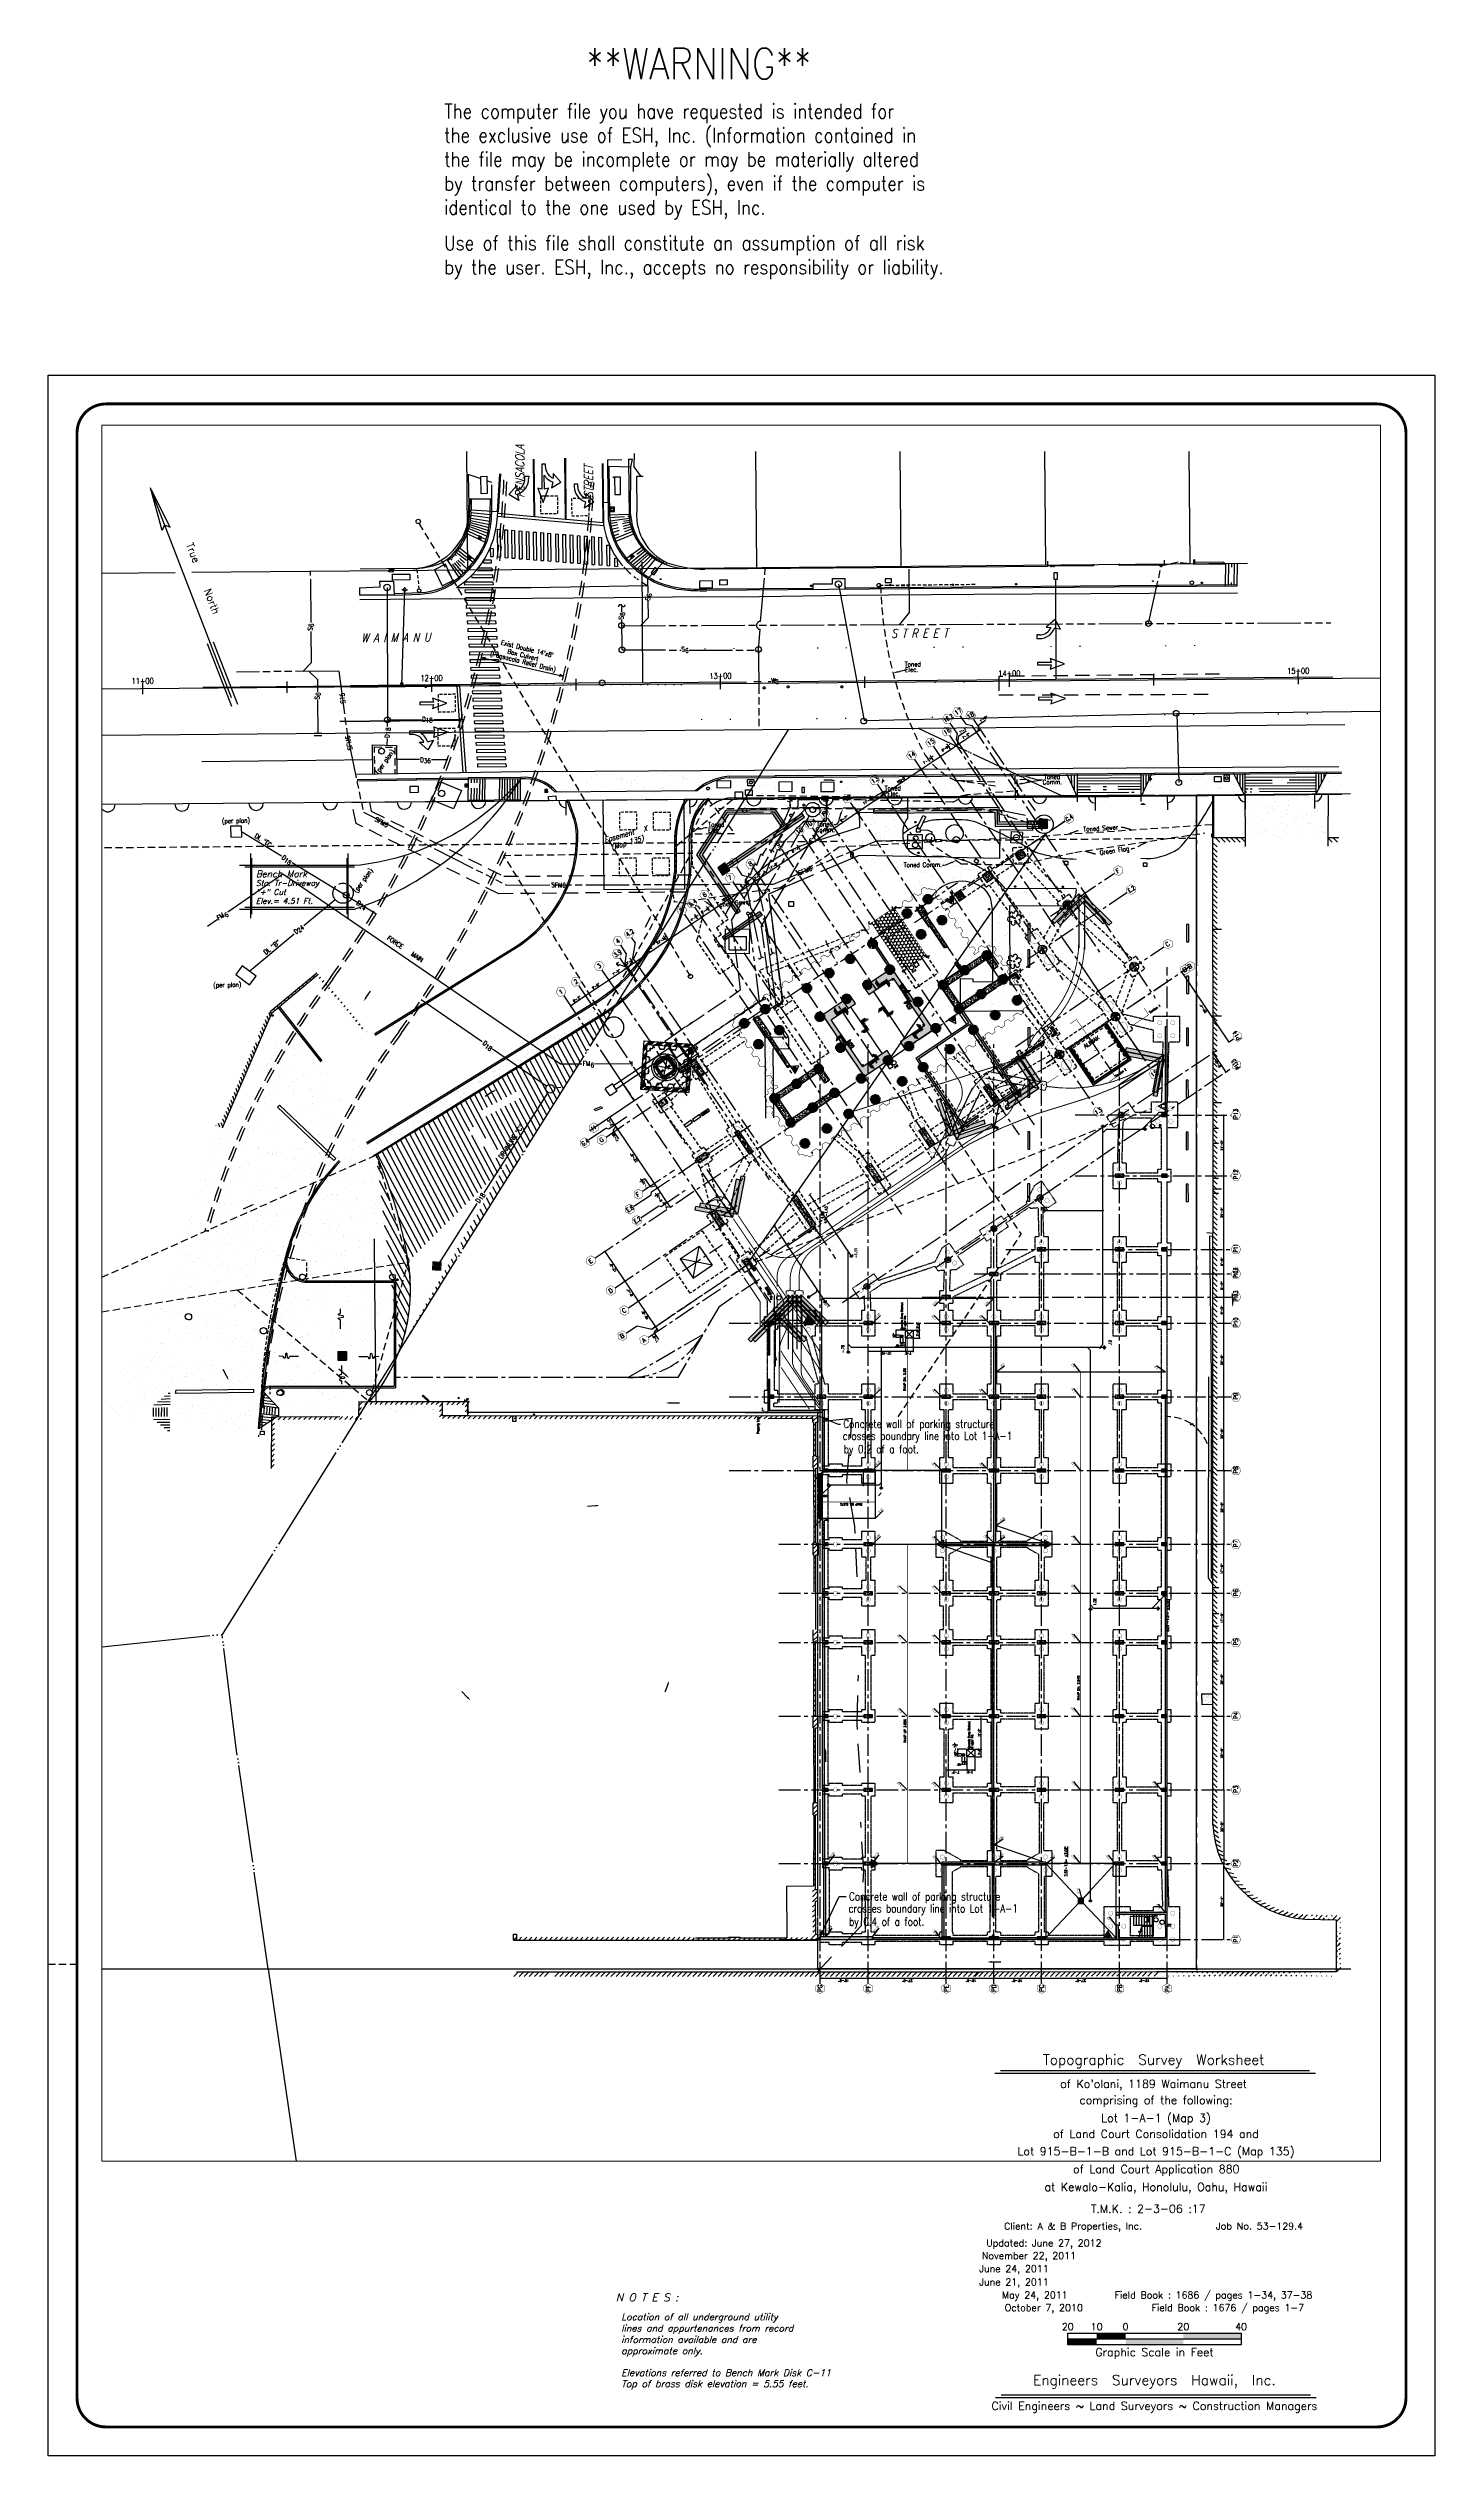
# Paper-space layout 'ARCH D (20 scale)' of a CAD drawing. Header units: feet. Extents: x -4 to 476, y -5 to 828.
# The model-space entities are those that its viewports show. They can reach past a viewport. Long polylines and large blocks are cut down to what shows.
import ezdxf
from ezdxf.enums import TextEntityAlignment as Align

# ---------------------------------------------------------------- set-up
doc = ezdxf.new("R2010")
doc.units = ezdxf.units.FT
doc.header["$LTSCALE"] = 10
doc.header["$MEASUREMENT"] = 0
doc.header["$PDMODE"] = 3
doc.header["$PDSIZE"] = 0.05
for name, pattern in [('2DOTS', [1.625, 1.25, -0.125, 0, -0.125, 0, -0.125]), ('2DOTS-3', [4.125, 3.75, -0.125, 0, -0.125, 0, -0.125]), ('3DASHES-4', [6.75, 5, -0.25, 0.25, -0.25, 0.25, -0.25, 0.25, -0.25]), ('CENTER', [2, 1.25, -0.25, 0.25, -0.25]), ('CENTER2', [1.125, 0.75, -0.125, 0.125, -0.125]), ('Civil_LayoutSite-Util$0$SL', [4.05, 1, -0.15, 0.15, -0.15, 0.15, -0.15, 0.15, -0.15, 2]), ('Civil_LayoutSite-Util$0$WL', [1.15, 1, -0.15]), ('Civil_LayoutSite-Util$0$X-SiteLayout$0$HIDDEN2', [0.1875, 0.125, -0.0625]), ('Civil_LayoutSite-Util$0$XLD', [0.9, 0.75, -0.15]), ('CW', [1.22, 1, -0.1, 0.02, -0.1]), ('DASH', [0.225, 0.15, -0.075]), ('DASHED', [0.75, 0.5, -0.25]), ('DASHEDX2', [1.5, 1, -0.5]), ('HIDDEN', [0.375, 0.25, -0.125]), ('HIDDEN2', [0.1875, 0.125, -0.0625]), ('LayoutSite$0$HIDDEN2', [0.1875, 0.125, -0.0625]), ('PHANTOM2', [1.25, 0.625, -0.125, 0.125, -0.125, 0.125, -0.125]), ('SEWER', [2.75, 1.5, -0.125, 0.25, -0.125, 0.25, -0.125, 0.25, -0.125]), ('xsite$0$CENTER2', [1.125, 0.75, -0.125, 0.125, -0.125]), ('XSITE-EXST$0$PL', [4.9, 1, -0.2, 0.15, -0.2, 0.15, -0.2, 3]), ('XSITE-EXST$0$SD', [0.18, 0.1, -0.08])]:
    doc.linetypes.add(name, pattern=pattern)
doc.layers.get('0').update_dxf_attribs({"linetype": 'CONTINUOUS'})
doc.layers.get('DefPoints').update_dxf_attribs({"linetype": 'CONTINUOUS', "lineweight": 0})
for name, color, linetype in [('1-ELEC-UG', 162, 'PHANTOM2'), ('1-TELC-UG', 92, 'PHANTOM2'), ('1-TMK-255', 255, 'CONTINUOUS'), ('2B', 4, 'CONTINUOUS'), ('A-NEW-EASEMENT', 8, 'CONTINUOUS'), ('A-WALL-SHFT', 6, 'CONTINUOUS'), ('access', 4, 'CONTINUOUS'), ('auger pile', 1, 'CONTINUOUS'), ('Baseline', 5, 'CONTINUOUS'), ('BORDER', 3, 'CONTINUOUS'), ('caisson', 1, 'HIDDEN2'), ('CHANGE', 7, 'CONTINUOUS'), ('CHANGE1', 7, 'CONTINUOUS'), ('Civil_LayoutSite-Util$0$C-SEWER', 3, 'CONTINUOUS'), ('Civil_LayoutSite-Util$0$C-SEWER-EASEMENT', 4, 'Civil_LayoutSite-Util$0$XLD'), ('Civil_LayoutSite-Util$0$C-SL', 7, 'Civil_LayoutSite-Util$0$SL'), ('Civil_LayoutSite-Util$0$C-WATER', 3, 'CONTINUOUS'), ('Civil_LayoutSite-Util$0$C-WL', 7, 'Civil_LayoutSite-Util$0$WL'), ('Civil_LayoutSite-Util$0$X-SiteLayout$0$L-Paving-Walks', 4, 'Civil_LayoutSite-Util$0$X-SiteLayout$0$HIDDEN2'), ('CMU', 20, 'CONTINUOUS'), ('conc. wall', 7, 'CONTINUOUS'), ('concrete pump', 210, 'CONTINUOUS'), ('CUTLINE', 4, 'CONTINUOUS'), ('EL 2011', 7, 'CONTINUOUS'), ('EL2010', 7, 'CONTINUOUS'), ('ESMNT-X', 6, 'CONTINUOUS'), ('F-SPRN-N210', 35, 'CONTINUOUS'), ('FDC', 1, 'CONTINUOUS'), ('glass wall', 220, 'CONTINUOUS'), ('GREEN FLAG', 3, 'CONTINUOUS'), ('GRID', 30, 'CENTER2'), ('GSCALE', 7, 'CONTINUOUS'), ('HATCH', 8, 'CONTINUOUS'), ('L-Centerline', 1, 'CENTER'), ('L-Wall', 2, 'CONTINUOUS'), ('L-Wall-Hatch', 8, 'CONTINUOUS'), ('LayoutSite$0$L-Hardscape', 3, 'CONTINUOUS'), ('LayoutSite$0$L-Paving-Walks', 2, 'LayoutSite$0$HIDDEN2'), ('LINE', 5, 'DASHED'), ('LX', 7, 'CONTINUOUS'), ('M-DUCT-EQPM-N625', 222, 'CONTINUOUS'), ('M-DUCT-EQPM-N650', 221, 'CONTINUOUS'), ('M-TEXT-N225', 42, 'CONTINUOUS'), ('Mat Footing Dewatering Pump', 80, 'CONTINUOUS'), ('metal stairs', 28, 'CONTINUOUS'), ('MISC', 7, 'CONTINUOUS'), ('NOTE', 7, 'CONTINUOUS'), ('p-domw-symb', 3, 'CONTINUOUS'), ('p-ftg.', 4, 'HIDDEN2'), ('p-sanr-pip', 5, 'CONTINUOUS'), ('p-sanr-pipe', 5, 'CONTINUOUS'), ('p-sanr-symb', 3, 'CONTINUOUS'), ('p-strm-pip', 4, 'CONTINUOUS'), ('p-strm-symb', 6, 'CONTINUOUS'), ('PL', 3, 'CONTINUOUS'), ('PL 1098 Red', 3, 'CONTINUOUS'), ('Plumbing undergrd', 160, 'CONTINUOUS'), ('property line', 6, 'CENTER'), ('RAD', 4, 'HIDDEN'), ('Road Plates', 10, 'DASH'), ('SETBACK', 4, 'HIDDEN'), ('SEWER EASEMENT', 6, 'DASHED'), ('Sheet Pile', 220, 'CONTINUOUS'), ('slabedge', 6, 'CONTINUOUS'), ('SLN', 6, 'CONTINUOUS'), ('SLN-OFF', 6, 'CONTINUOUS'), ('STALBL', 7, 'CONTINUOUS'), ('STAPTS', 7, 'CONTINUOUS'), ('STREET-LB', 2, 'CONTINUOUS'), ('TB', 5, 'DASHEDX2'), ('TITLE', 7, 'CONTINUOUS'), ('TITLE1', 7, 'CONTINUOUS'), ('TONED COMM', 2, 'CONTINUOUS'), ('TONED SEWER', 3, 'CONTINUOUS'), ('TONED-ELEC', 3, 'CONTINUOUS'), ('tower crane', 210, 'CONTINUOUS'), ('tower-ftg', 4, 'HIDDEN2'), ('TREE', 8, 'CONTINUOUS'), ('trench drain', 50, 'CONTINUOUS'), ('Utilities', 5, 'CONTINUOUS'), ('Utilities Per Plan', 8, 'CONTINUOUS'), ('Wailer', 70, 'CONTINUOUS'), ('wet well', 210, 'CONTINUOUS'), ('Wet Well Structure', 130, 'CONTINUOUS'), ('X-GRID$0$ST-CORE-3', 1, 'CONTINUOUS'), ('xsite$0$A-SITE-CURB-EXST', 6, 'CONTINUOUS'), ('xsite$0$Baseline', 8, 'xsite$0$CENTER2'), ('xsite$0$C-SEWER', 3, 'CONTINUOUS'), ('xsite$0$S-COL-OFF', 6, 'CONTINUOUS'), ('xsite$0$SLN', 6, 'CONTINUOUS'), ('XSITE-EXST$0$ex-gutr-2', 2, 'XSITE-EXST$0$SD'), ('XSITE-EXST$0$PL', 3, 'XSITE-EXST$0$PL')]:
    doc.layers.add(name, color=color, linetype=linetype)
for name, color, linetype, lineweight in [('1-ELEC-UG-HR', 172, 'CONTINUOUS', 40), ('1-EM-UG', 240, 'PHANTOM2', 40), ('A-DETL', 5, 'CONTINUOUS', 9), ('P-domw-pip', 4, 'CW', 18)]:
    doc.layers.add(name, color=color, linetype=linetype, lineweight=lineweight)
for name, color, linetype, plot in [('alta hide', 16, 'CONTINUOUS', False), ('g-anno-inv notes', 1, 'CONTINUOUS', False), ('viewport', 6, 'CONTINUOUS', False)]:
    doc.layers.add(name, color=color, linetype=linetype, plot=plot)
doc.styles.add('ARIAL', font='arial.ttf')
doc.styles.add('dimwall', font='arial.ttf', dxfattribs={"width": 0.75, "height": 9})
doc.styles.add('NOTES', font='ITALIC')
doc.styles.add('s3', font='simplex.shx', dxfattribs={"width": 0.9, "height": 0.115})
doc.styles.add('STAN', font='ROMANS.SHX', dxfattribs={"width": 0.8})
doc.styles.get("Standard").update_dxf_attribs({"font": 'ROMANS.SHX'})
doc.styles.add('TITLE', font='complex')
doc.linetypes.add('Fence20', pattern='A,1,-0.1,["X",Standard,S=0.1,R=0,X=-0.05,Y=-0.05],-0.15', length=1.25)
doc.dimstyles.new('060 HR', dxfattribs={"dimscale": 150, "dimtxt": 0.125, "dimasz": 0.125, "dimexe": 0.18, "dimexo": 0.0625, "dimgap": 0.09, "dimtad": 0, "dimtoh": 1, "dimzin": 0, "dimdsep": 46, "dimlunit": 4, "dimtxsty": 'ARIAL', "dimblk": 'ARCHTICK', "dimcen": 0.09, "dimadec": 0, "dimazin": 0, "dimtfac": 1, "dimtofl": 0, "dimtmove": 0, "dimatfit": 3, "dimldrblk": 'JR-ARCH-ARW', "dimfxl": 1, "dimtolj": 1, "dimtzin": 0, "dimlwd": -1, "dimarcsym": 0})
doc.dimstyles.get("Standard").update_dxf_attribs({"dimtxt": 0.18, "dimasz": 0.18, "dimexe": 0.18, "dimexo": 0.0625, "dimgap": 0.09, "dimtad": 0, "dimtih": 1, "dimtoh": 1, "dimdec": 4, "dimzin": 0, "dimdsep": 46, "dimtxsty": 'Standard', "dimcen": 0.09, "dimaunit": 1, "dimadec": 4, "dimazin": 0, "dimtfac": 1, "dimtdec": 4, "dimtofl": 0, "dimtmove": 0, "dimatfit": 3, "dimfxl": 1, "dimtolj": 1, "dimtzin": 0, "dimarcsym": 0})
pattern_1 = [(23.783333, (687.942, 2669.8941), (-0.5040989, 1.14384627), [])]
pattern_2 = [(62.7839, (881.7496, -4336.5271), (1.188943, 0.1625244), [0.125, -1.375]), (7.7839, (881.7496, -4336.5271), (-0.502921, 1.1714073), [0.1, -1.1]), (113.2353, (881.8486, -4336.5135), (0.686023, 1.333931), [0.1062337, -1.16857]), (58.9681, (881.6758, -4336.202), (1.795685, 0.124562), [0.1875, -2.0625]), (109.4195, (881.8254, -4336.1916), (1.159911, 1.92798), [0.15935, -1.752855]), (3.9681, (881.6758, -4336.202), (1.15991, 1.92798), [0.15, -1.65]), (33.7839, (881.8568, -4336.2464), (1.1186665, -0.434264), [0.125, -1.375]), (338.7839, (881.8568, -4336.2464), (0.128045, 1.268357), [0.1, -1.1]), (84.2353, (881.95, -4336.2826), (1.246712, 0.834092), [0.1062337, -1.16857]), (50.28389, (881.74955, -4336.5271), (-0.103004, 0.54555436), [0, -1.0866667, 0, -1.1166667, 0, -1.1041667]), (20.2839, (881.74955, -4336.5271), (0.2821255, 0.7380757), [0, -0.6366667, 0, -1.0616667, 0, -0.4208333]), (340.2839, (881.3871, -4336.60933), (0.87596775, 0.160209), [0, -0.4166667, 0, -1.3, 0, -1.725]), (330.2839, (881.2246, -4336.6462), (0.9109654, 0.3777794), [0, -0.5416667, 0, -0.8633333, 0, -1.225])]
pattern_3 = [(62.7839, (882.5102, -4339.8794), (1.188943, 0.1625244), [0.125, -1.375]), (7.7839, (882.5102, -4339.8794), (-0.502921, 1.1714073), [0.1, -1.1]), (113.2353, (882.6093, -4339.8658), (0.686023, 1.333931), [0.1062337, -1.16857]), (58.9681, (882.4364, -4339.5543), (1.795685, 0.124562), [0.1875, -2.0625]), (109.4195, (882.586, -4339.544), (1.159911, 1.92798), [0.15935, -1.752855]), (3.9681, (882.4364, -4339.5543), (1.15991, 1.927981), [0.15, -1.65]), (33.7839, (882.6174, -4339.5987), (1.1186665, -0.434264), [0.125, -1.375]), (338.7839, (882.6174, -4339.5987), (0.128045, 1.268357), [0.1, -1.1]), (84.2353, (882.7106, -4339.6349), (1.246712, 0.834092), [0.1062337, -1.16857]), (50.28389, (882.5102, -4339.87938), (-0.103004, 0.54555436), [0, -1.0866667, 0, -1.1166667, 0, -1.1041667]), (20.2839, (882.5102, -4339.8794), (0.2821255, 0.7380757), [0, -0.6366667, 0, -1.0616667, 0, -0.4208333]), (340.28389, (882.14773, -4339.9616), (0.87596775, 0.160209), [0, -0.4166667, 0, -1.3, 0, -1.725]), (330.2839, (881.9852, -4339.9985), (0.9109654, 0.3777794), [0, -0.5416667, 0, -0.8633333, 0, -1.225])]
pattern_4 = [(62.78389, (985.8107, -3504.1233), (1.1889432, 0.1625244), [0.125, -1.375]), (7.78389, (985.8107, -3504.1233), (-0.5029211, 1.1714073), [0.1, -1.1]), (113.23529, (985.9097, -3504.1098), (0.686023, 1.3339312), [0.1062337, -1.1685702]), (58.9681, (985.7369, -3503.7983), (1.795685, 0.1245616), [0.1875, -2.0625]), (109.4195, (985.8865, -3503.7879), (1.159911, 1.92798), [0.1593505, -1.752855]), (3.9681, (985.7369, -3503.7983), (1.1599096, 1.9279807), [0.15, -1.65]), (33.78389, (985.9179, -3503.8427), (1.1186665, -0.434264), [0.125, -1.375]), (338.78389, (985.9179, -3503.8427), (0.1280448, 1.268357), [0.1, -1.1]), (84.23529, (986.0111, -3503.8788), (1.246712, 0.834092), [0.1062337, -1.1685702]), (50.28389, (985.81066, -3504.12334), (-0.10300403, 0.54555436), [0, -1.08666667, 0, -1.11666667, 0, -1.10416667]), (20.28389, (985.81066, -3504.12334), (0.2821255, 0.73807568), [0, -0.63666667, 0, -1.06166667, 0, -0.42083333]), (340.28389, (985.4482, -3504.2056), (0.87596775, 0.160209), [0, -0.4166667, 0, -1.3, 0, -1.725]), (330.28389, (985.2857, -3504.2425), (0.91096544, 0.3777794), [0, -0.5416667, 0, -0.8633333, 0, -1.225])]
pattern_5 = [(45, (-9600.612, -22059.948), (-7.636753, 7.636753), [])]
pattern_6 = [(50, (1448.896, 3235.727), (7.172602, -0.627521), [0.75, -8.25]), (355, (1448.896, 3235.727), (-1.387513, 7.521921), [0.6, -6.6]), (100.4514, (1449.4935, 3235.675), (5.785094, 6.894395), [0.637402, -7.011421]), (46.1842, (1448.896, 3237.727), (10.67241, -1.65519), [1.125, -12.375]), (96.6356, (1449.785, 3237.589), (9.346627, 9.74118), [0.956103, -10.51713]), (351.1842, (1448.896, 3237.727), (9.34662, 9.741186), [0.9, -9.9]), (21, (1449.896, 3237.227), (5.9690705, -4.026189), [0.75, -8.25]), (326, (1449.896, 3237.227), (2.433153, 7.2515), [0.6, -6.6]), (71.4514, (1450.393, 3236.8916), (8.402226, 3.225305), [0.637402, -7.011421]), (37.5, (1448.8958, 3235.727), (0.1215986, 3.3289385), [0, -6.52, 0, -6.7, 0, -6.625]), (7.5, (1448.8958, 3235.727), (2.6306954, 3.944117), [0, -3.82, 0, -6.37, 0, -2.525]), (327.5, (1446.6658, 3235.727), (5.3382244, -0.2255487), [0, -2.5, 0, -7.8, 0, -10.35]), (317.5, (1445.6658, 3235.727), (5.8318617, 1.00105), [0, -3.25, 0, -5.18, 0, -7.35])]
pattern_7 = [(50, (-94.641, 3235.727), (7.172602, -0.627521), [0.75, -8.25]), (355, (-94.641, 3235.727), (-1.387513, 7.521921), [0.6, -6.6]), (100.4514, (-94.0434, 3235.675), (5.785094, 6.894395), [0.637402, -7.011421]), (46.1842, (-94.641, 3237.727), (10.67241, -1.65519), [1.125, -12.375]), (96.6356, (-93.752, 3237.589), (9.346627, 9.74118), [0.956103, -10.51713]), (351.1842, (-94.641, 3237.727), (9.34662, 9.741186), [0.9, -9.9]), (21, (-93.641, 3237.227), (5.96907, -4.026189), [0.75, -8.25]), (326, (-93.641, 3237.227), (2.433153, 7.2515), [0.6, -6.6]), (71.4514, (-93.144, 3236.8916), (8.402226, 3.225305), [0.637402, -7.011421]), (37.5, (-94.6411, 3235.727), (0.1215986, 3.3289385), [0, -6.52, 0, -6.7, 0, -6.625]), (7.5, (-94.641, 3235.727), (2.6306954, 3.944117), [0, -3.82, 0, -6.37, 0, -2.525]), (327.5, (-96.8711, 3235.727), (5.3382244, -0.2255487), [0, -2.5, 0, -7.8, 0, -10.35]), (317.5, (-97.871, 3235.727), (5.831862, 1.00105), [0, -3.25, 0, -5.18, 0, -7.35])]
pattern_8 = [(50, (1448.896, 3240.727), (7.172602, -0.627521), [0.75, -8.25]), (355, (1448.896, 3240.727), (-1.387513, 7.52192), [0.6, -6.6]), (100.4514, (1449.4935, 3240.675), (5.785094, 6.894395), [0.637402, -7.01142]), (46.1842, (1448.896, 3242.727), (10.67241, -1.65519), [1.125, -12.375]), (96.6356, (1449.785, 3242.589), (9.34663, 9.74118), [0.9561, -10.51713]), (351.1842, (1448.896, 3242.727), (9.34662, 9.741186), [0.9, -9.9]), (21, (1449.896, 3242.227), (5.96907, -4.026189), [0.75, -8.25]), (326, (1449.896, 3242.227), (2.433153, 7.2515), [0.6, -6.6]), (71.4514, (1450.393, 3241.8916), (8.402226, 3.225305), [0.637402, -7.01142]), (37.5, (1448.8958, 3240.727), (0.1215986, 3.3289385), [0, -6.52, 0, -6.7, 0, -6.625]), (7.5, (1448.8958, 3240.727), (2.630695, 3.944117), [0, -3.82, 0, -6.37, 0, -2.525]), (327.5, (1446.6658, 3240.727), (5.3382244, -0.2255487), [0, -2.5, 0, -7.8, 0, -10.35]), (317.5, (1445.6658, 3240.727), (5.831862, 1.00105), [0, -3.25, 0, -5.18, 0, -7.35])]
pattern_9 = [(45, (1448.8958, 3235.727), (-2.6516504, 2.6516504), []), (135, (1448.8958, 3235.727), (-2.6516504, -2.6516504), [])]
pattern_10 = [(50, (1231.359, 3235.727), (7.172602, -0.627521), [0.75, -8.25]), (355, (1231.359, 3235.727), (-1.387513, 7.521921), [0.6, -6.6]), (100.4514, (1231.9566, 3235.675), (5.785094, 6.894395), [0.637402, -7.011421]), (46.1842, (1231.359, 3237.727), (10.67241, -1.65519), [1.125, -12.375]), (96.6356, (1232.248, 3237.589), (9.346627, 9.74118), [0.956103, -10.51713]), (351.1842, (1231.359, 3237.727), (9.34662, 9.741186), [0.9, -9.9]), (21, (1232.359, 3237.227), (5.96907, -4.026189), [0.75, -8.25]), (326, (1232.359, 3237.227), (2.433153, 7.2515), [0.6, -6.6]), (71.4514, (1232.856, 3236.8916), (8.402226, 3.225305), [0.637402, -7.011421]), (37.5, (1231.3589, 3235.727), (0.1215986, 3.3289385), [0, -6.52, 0, -6.7, 0, -6.625]), (7.5, (1231.359, 3235.727), (2.6306954, 3.944117), [0, -3.82, 0, -6.37, 0, -2.525]), (327.5, (1229.1289, 3235.727), (5.3382244, -0.2255487), [0, -2.5, 0, -7.8, 0, -10.35]), (317.5, (1228.129, 3235.727), (5.831862, 1.00105), [0, -3.25, 0, -5.18, 0, -7.35])]
pattern_11 = [(50, (1448.896, 3227.727), (7.172602, -0.627521), [0.75, -8.25]), (355, (1448.896, 3227.727), (-1.387513, 7.521921), [0.6, -6.6]), (100.4514, (1449.4935, 3227.675), (5.785094, 6.894395), [0.637402, -7.011421]), (46.1842, (1448.896, 3229.727), (10.67241, -1.65519), [1.125, -12.375]), (96.6356, (1449.785, 3229.589), (9.346627, 9.74118), [0.956103, -10.51713]), (351.1842, (1448.896, 3229.727), (9.34662, 9.741186), [0.9, -9.9]), (21, (1449.896, 3229.227), (5.96907, -4.026189), [0.75, -8.25]), (326, (1449.896, 3229.227), (2.433153, 7.2515), [0.6, -6.6]), (71.4514, (1450.393, 3228.8916), (8.402226, 3.225305), [0.637402, -7.011421]), (37.5, (1448.8958, 3227.727), (0.1215986, 3.3289385), [0, -6.52, 0, -6.7, 0, -6.625]), (7.5, (1448.8958, 3227.727), (2.6306954, 3.944117), [0, -3.82, 0, -6.37, 0, -2.525]), (327.5, (1446.6658, 3227.727), (5.3382244, -0.2255487), [0, -2.5, 0, -7.8, 0, -10.35]), (317.5, (1445.6658, 3227.727), (5.831862, 1.00105), [0, -3.25, 0, -5.18, 0, -7.35])]
pattern_12 = [(50, (1448.896, 3240.727), (7.172602, -0.627521), [0.75, -8.25]), (355, (1448.896, 3240.727), (-1.387513, 7.52192), [0.6, -6.6]), (100.4514, (1449.4935, 3240.675), (5.785094, 6.894395), [0.637402, -7.01142]), (46.1842, (1448.896, 3242.727), (10.67241, -1.65519), [1.125, -12.375]), (96.6356, (1449.785, 3242.589), (9.34663, 9.74118), [0.9561, -10.51713]), (351.1842, (1448.896, 3242.727), (9.34662, 9.741186), [0.9, -9.9]), (21, (1449.896, 3242.227), (5.96907, -4.026189), [0.75, -8.25]), (326, (1449.896, 3242.227), (2.433153, 7.2515), [0.6, -6.6]), (71.4514, (1450.393, 3241.8916), (8.402226, 3.225305), [0.637402, -7.01142]), (37.5, (1448.8958, 3240.727), (0.1215986, 3.3289385), [0, -6.52, 0, -6.7, 0, -6.625]), (7.5, (1448.8958, 3240.727), (2.6306954, 3.944117), [0, -3.82, 0, -6.37, 0, -2.525]), (327.5, (1446.6658, 3240.727), (5.3382244, -0.2255487), [0, -2.5, 0, -7.8, 0, -10.35]), (317.5, (1445.6658, 3240.727), (5.831862, 1.00105), [0, -3.25, 0, -5.18, 0, -7.35])]
pattern_13 = [(353.984, (1973.1, 1741.086), (6.97774, -12.59647), [1.5, -16.5]), (298.984, (1973.1, 1741.086), (10.92313, 10.70996), [1.2, -13.2]), (44.4354, (1973.682, 1740.036), (17.90087, -1.88653), [1.2748, -14.02284]), (350.1682, (1976.417, 1743.322), (9.18598, -19.54937), [2.25, -24.75]), (40.6196, (1977.183, 1741.693), (26.60345, -4.61044), [1.9122, -21.03426]), (295.1682, (1976.417, 1743.322), (26.60346, -4.61042), [1.8, -19.8]), (324.984, (1976.706, 1741.104), (-0.00402, -14.4), [1.5, -16.5]), (269.984, (1976.706, 1741.104), (14.74587, 4.0715), [1.2, -13.2]), (15.4354, (1976.706, 1739.904), (14.74184, -10.3285), [1.2748, -14.02284]), (341.484, (1973.1005, 1741.086), (5.656607, 3.519839), [0, -13.04, 0, -13.4, 0, -13.25]), (311.484, (1973.1005, 1741.086), (9.48179, 0.046506), [0, -7.64, 0, -12.74, 0, -5.05]), (271.484, (1970.6075, 1744.784), (5.593675, -9.10499), [0, -5, 0, -15.6, 0, -20.7]), (261.484, (1969.49, 1746.4425), (8.1797, -8.55239), [0, -6.5, 0, -10.36, 0, -14.7])]

# ---------------------------------------------------------------- blocks, each defined once
blk = doc.blocks.new('warning')
at = {"layer": 'PL', "color": 3, "width": 0.85}
blk.add_text('**WARNING**', height=2.1448, dxfattribs=at).set_placement((-28.48, 8.72), align=Align.CENTER)
at = {"layer": 'PL', "color": 2, "width": 0.85}
for s, p in [('The computer file you have requested is intended for', (-46.11, 6)), ('the exclusive use of ESH, Inc. (Information contained in', (-46.11, 4.34)), ('the file may be incomplete or may be materially altered', (-46.11, 2.67)), ('by transfer between computers), even if the computer is', (-46.11, 1)), ('identical to the one used by ESH, Inc.', (-46.11, -0.66)), ('Use of this file shall constitute an assumption of all risk', (-46.11, -3.12)), ('by the user. ESH, Inc., accepts no responsibility or liability.', (-46.11, -4.79))]:
    blk.add_text(s, height=1, dxfattribs=at).set_placement(p)
blk = doc.blocks.new('_ArchTick')
at = {"color": 0, "linetype": 'ByBlock', "const_width": 0.15}
blk.add_lwpolyline([(-0.5, -0.5), (0.5, 0.5)], dxfattribs=at)
blk = doc.blocks.new('JR-ARCH-ARW')
at = {"linetype": 'ByBlock', "lineweight": -2}
h = blk.add_hatch(color=0, dxfattribs=at)
h.paths.add_polyline_path([(-0.5, 0.5), (-0.55, 0.45), (-0.1, 0), (0, 0)])
h.paths.add_polyline_path([(0, 0), (-0.101, 0), (-0.551, -0.449), (-0.5, -0.5)])
at = {"color": 0, "linetype": 'ByBlock', "lineweight": -2}
for p, q in [((-0.5, 0.5), (-0.55, 0.45)), ((-0.55, 0.45), (-0.1, 0)), ((-0.5, 0.5), (0, 0)), ((0, 0), (-1, 0)), ((-0.101, 0.001), (-0.551, -0.449)), ((0, 0), (-0.5, -0.5)), ((-0.5, -0.5), (-0.551, -0.449))]:
    blk.add_line(p, q, dxfattribs=at)
blk = doc.blocks.new('p52')
at = {"layer": '2B'}
for p, q in [((0, -0.7), (0, 0.7)), ((0.4, -0.4), (0.4, 0.4))]:
    blk.add_line(p, q, dxfattribs=at)
blk = doc.blocks.new('p51')
blk.add_line((0, -1), (0, 1))
blk.add_circle((0, 0), 0.576)
blk = doc.blocks.new('A$C5F951A37')
at = {"layer": 'L-Wall-Hatch'}
for points in [[(111.44, 138.46), (108.35, 143.04), (92.95, 142.91), (83.84, 128.86), (97.04, 109.27), (95.8, 108.44), (82.04, 128.85), (92.13, 144.4), (109.14, 144.55), (112.68, 139.3)], [(93, 124.22), (119.26, 141.92), (118.42, 143.16), (92.16, 125.46)], [(143.2, 143.35), (185.2, 143.71), (185.25, 138.71), (200.41, 138.85), (200.4, 140.35), (186.73, 140.23), (186.69, 145.23), (143.19, 144.85)], [(200.39, 141.1), (200.42, 138.1), (203.42, 138.12), (203.39, 141.12)], [(89.25, 124.41), (90.93, 121.92), (93.42, 123.6), (91.74, 126.08)], [(104.56, 108.01), (91.68, 99.33), (90.85, 100.57), (103.73, 109.25)]]:
    blk.add_hatch(color=256, dxfattribs=at).paths.add_polyline_path(points)
at = {"layer": 'L-Centerline'}
for points in [[(96.42, 108.86), (82.94, 128.86), (92.54, 143.66), (108.74, 143.8), (112.06, 138.88)], [(118.84, 142.54), (92.58, 124.84)], [(143.2, 144.1), (185.95, 144.47), (185.99, 139.47), (200.41, 139.6)], [(91.27, 99.95), (102.9, 107.79), (104.15, 108.63)]]:
    blk.add_lwpolyline(points, dxfattribs=at)
at = {"layer": 'L-Wall'}
for points in [[(111.44, 138.46), (108.35, 143.04), (92.95, 142.91), (83.84, 128.86), (97.04, 109.27), (95.8, 108.44), (82.04, 128.85), (92.13, 144.4), (109.14, 144.55), (112.68, 139.3)], [(93, 124.22), (119.26, 141.92), (118.42, 143.16), (92.16, 125.46)], [(143.2, 143.35), (185.2, 143.71), (185.25, 138.71), (200.41, 138.85), (200.4, 140.35), (186.73, 140.23), (186.69, 145.23), (143.19, 144.85)], [(200.39, 141.1), (200.42, 138.1), (203.42, 138.12), (203.39, 141.12)], [(89.25, 124.41), (90.93, 121.92), (93.42, 123.6), (91.74, 126.08)], [(104.56, 108.01), (91.68, 99.33), (90.85, 100.57), (103.73, 109.25)]]:
    blk.add_lwpolyline(points, close=True, dxfattribs=at)
at = {"layer": 'LayoutSite$0$L-Hardscape'}
blk.add_arc((94.75, 136.12), 14.5, 123.86067, 179.98795, dxfattribs=at)
at = {"layer": 'LayoutSite$0$L-Paving-Walks'}
blk.add_lwpolyline([(89.94, 87.6), (81.84, 99.63), (82.25, 99.91), (84.29, 108.52), (82.61, 111), (74.67, 112.69), (74.19, 112.56, -0.104324), (73.95, 118.77, 0.055563), (74.78, 133.01), (74.75, 136.12, -0.166273), (78.73, 148.09), (86.67, 148.16, 0.251228), (80.25, 136.12), (80.35, 125.09), (92.9, 106.48), (88.75, 103.68), (90.43, 101.2), (87.94, 99.52), (89.62, 97.03), (90.45, 97.59), (94.92, 90.96)], format="xyb", close=True, dxfattribs=at)
at = {"layer": 'X-GRID$0$ST-CORE-3'}
blk.add_lwpolyline([(173.02, 88.99), (165.91, 84.19), (172.61, 74.24), (184.78, 82.44), (183.66, 84.1), (173.16, 77.02), (168.68, 83.65), (182.16, 92.74), (187.75, 84.44)], dxfattribs=at)
at = {"layer": 'XSITE-EXST$0$ex-gutr-2'}
for centre, radius in [((98.56, 144.28), 0.75), ((114.62, 142.58), 0.45)]:
    blk.add_circle(centre, radius, dxfattribs=at)
at = {"layer": 'XSITE-EXST$0$PL'}
blk.add_lwpolyline([(85.96, 148.1), (254.94, 149.58), (254.94, -256.56), (123.9, -256.56), (123.9, -64.08), (2.9, -64.08), (2.9, -60.39), (-31.31, -60.39, 0.219201), (-17.87, -12.03, 0.064813), (-28.94, 25.08), (49.33, 73.42, 0.263278), (80.17, 129.52), (80.09, 136.02, -0.236377), (85.96, 148.1)], format="xyb", dxfattribs=at)
blk = doc.blocks.new('A$C54E400CE')
at = {"linetype": 'HIDDEN', "rotation": 338.8}
blk.add_blockref('A$C5F951A37', (51.03, 331.39), dxfattribs=at)
blk = doc.blocks.new('ccprs02')
at = {"linetype": 'Continuous'}
blk.add_circle((0, 0), 0.0312, dxfattribs=at)
blk = doc.blocks.new('CCPRS01')
at = {"linetype": 'Continuous'}
blk.add_arc((0, 0), 0.0312, 59.9892, 300.0108, dxfattribs=at)
blk = doc.blocks.new('ccphb01')
for p, q in [((0, 0), (0.16, 0)), ((0.12, 0.05), (0.12, -0.05))]:
    blk.add_line(p, q)
blk.add_blockref('CCPRS01', (0, 0))
blk = doc.blocks.new('*D43')
at = {"transparency": 16777216}
for p, q in [((6665.3, -3814.3), (6652.3, -3795.1)), ((6654.8, -3798.8), (6734.4, -3745.2)), ((6744.9, -3760.7), (6731.9, -3741.4))]:
    blk.add_line(p, q, dxfattribs=at)
at = {"layer": 'DefPoints', "color": 0, "transparency": 16777216}
for p in [(6734.4, -3745.2), (6747.4, -3764.4), (6667.8, -3818.1)]:
    blk.add_point(p, dxfattribs=at)
at = {"transparency": 16777216, "xscale": 9, "yscale": 9, "zscale": 9}
for p, rotation in [((6654.8, -3798.8), 213.9840000000002), ((6734.4, -3745.2), 33.98400000000024)]:
    blk.add_blockref('_ArchTick', p, dxfattribs=dict(at, rotation=rotation))
at = {"transparency": 16777216, "insert": (6689.5, -3764.5), "char_height": 9, "attachment_point": 5, "rotation": 33.984}
blk.add_mtext('\\A1;8\'-0"', dxfattribs=at)
blk = doc.blocks.new('*D44')
at = {"transparency": 16777216}
for p, q in [((7070.7, -3614.2), (6778.8, -3810.9)), ((7082, -3631), (7069, -3611.7)), ((6790.1, -3827.8), (6777.1, -3808.5))]:
    blk.add_line(p, q, dxfattribs=at)
at = {"layer": 'DefPoints', "color": 0, "transparency": 16777216}
for p in [(7082.9, -3632.3), (6778.8, -3810.9), (6791, -3829)]:
    blk.add_point(p, dxfattribs=at)
at = {"transparency": 16777216, "xscale": 6, "yscale": 6, "zscale": 6}
for p, rotation in [((7070.7, -3614.2), 33.9840000000001), ((6778.8, -3810.9), 213.9840000000001)]:
    blk.add_blockref('_ArchTick', p, dxfattribs=dict(at, rotation=rotation))
at = {"transparency": 16777216, "insert": (6918.8, -3703.8), "char_height": 9, "attachment_point": 5, "rotation": 33.984}
blk.add_mtext('\\A1;29\'-4"', dxfattribs=at)
blk = doc.blocks.new('A$C2A3944E8')
at = {"layer": 'CMU'}
h = blk.add_hatch(dxfattribs=at)
h.set_pattern_fill('ANSI37', color=256, scale=30, style=0)
h.set_pattern_definition(pattern_9)
h.paths.add_polyline_path([(2470.837408, 1962.637432, -0.0835522421), (2472.702481, 1964.970636), (2472.702481, 1969.512432), (2473.452481, 1970.262432), (2422.452481, 1970.262432), (2422.452481, 1962.637432)])
h = blk.add_hatch(dxfattribs=at)
h.set_pattern_fill('ANSI37', color=256, scale=30, style=0)
h.set_pattern_definition(pattern_9)
h.paths.add_polyline_path([(2552.452481, 1962.637432), (2552.452481, 1970.262432), (2483.952481, 1970.262432), (2484.702481, 1969.512432), (2484.702481, 1964.970636, -0.0835522421), (2486.567554, 1962.637432)])
h.paths.add_polyline_path([(2776.837408, 1962.637432, -0.0835522421), (2778.702481, 1964.970636), (2778.702481, 1969.512432), (2779.452481, 1970.262432), (2652.952481, 1970.262432), (2652.952481, 1962.637432)])
at = {"layer": 'conc. wall'}
h = blk.add_hatch(dxfattribs=at)
h.set_pattern_fill('AR-CONC', color=256, scale=2, style=0)
h.set_pattern_definition([(50, (1448.474, 6482.721), (14.345204, -1.255043), [1.5, -16.5]), (355, (1448.474, 6482.721), (-2.775027, 15.043843), [1.2, -13.2]), (100.4514, (1449.67, 6482.616), (11.570188, 13.78879), [1.274804, -14.022842]), (46.1842, (1448.474, 6486.72), (21.34482, -3.31038), [2.25, -24.75]), (96.6356, (1450.253, 6486.445), (18.69325, 19.48236), [1.91221, -21.03426]), (351.1842, (1448.474, 6486.72), (18.69324, 19.48237), [1.8, -19.8]), (21, (1450.474, 6485.721), (11.93814, -8.052378), [1.5, -16.5]), (326, (1450.474, 6485.721), (4.866307, 14.503), [1.2, -13.2]), (71.4514, (1451.469, 6485.05), (16.804453, 6.45061), [1.274804, -14.022842]), (37.5, (1448.474, 6482.721), (0.243197, 6.657877), [0, -13.04, 0, -13.4, 0, -13.25]), (7.5, (1448.474, 6482.721), (5.261391, 7.888234), [0, -7.64, 0, -12.74, 0, -5.05]), (327.5, (1444.014, 6482.721), (10.676449, -0.4510974), [0, -5, 0, -15.6, 0, -20.7]), (317.5, (1442.014, 6482.721), (11.663723, 2.0021), [0, -6.5, 0, -10.36, 0, -14.7])])
h.paths.add_polyline_path([(2913.014061, 1970.262432), (2902.702481, 1970.262432), (2902.702481, 1962.637432), (2916.014981, 1962.637432), (2931.776683, 1973.262432), (2917.464424, 1973.262432)])
h.paths.add_polyline_path([(2931.776683, 1973.262432), (2934.775488, 1975.283933), (2934.978162, 1976.325049), (2931.344913, 1981.714808), (2930.303797, 1981.917483), (2917.464424, 1973.262432)])
h.paths.add_polyline_path([(3035.729821, 2043.33748), (3031.25813, 2049.971029), (3001.199858, 2029.70868), (3000.997184, 2028.667563), (3004.630433, 2023.277804), (3005.671549, 2023.07513)])
h = blk.add_hatch(dxfattribs=at)
h.set_pattern_fill('AR-CONC', color=256, scale=2, angle=-56.016, style=0)
h.set_pattern_definition(pattern_13)
h.paths.add_polyline_path([(3042.209508, 2076.649232), (3022.30886, 2063.234159), (3035.723932, 2043.333511), (3055.624581, 2056.748584)])
h = blk.add_hatch(dxfattribs=at)
h.set_pattern_fill('AR-CONC', color=256, scale=2, angle=-56.016, style=0)
h.set_pattern_definition(pattern_13)
h.paths.add_polyline_path([(3042.209508, 2076.649232), (3022.30886, 2063.234159), (3035.723932, 2043.333511), (3055.624581, 2056.748584)])
h = blk.add_hatch(dxfattribs=at)
h.set_pattern_fill('AR-CONC', color=256, style=0)
h.set_pattern_definition(pattern_6)
h.paths.add_polyline_path([(2190.702481, 1744.262432), (2190.702481, 1736.262432), (2257.812558, 1736.262432), (2257.812558, 1744.262432)])
h.paths.add_polyline_path([(2177.952481, 1744.262432), (2178.702481, 1743.512432), (2178.702481, 1736.262432), (2190.702481, 1736.262432), (2190.702481, 1744.262432)])
h.paths.add_polyline_path([(2422.452481, 1736.262432), (2422.452481, 1745.252817), (2414.452481, 1745.218629), (2414.452481, 1744.262432), (2257.812558, 1744.262432), (2257.812558, 1736.262432)])
h.paths.add_polyline_path([(2422.452481, 1745.252817), (2422.452481, 1746.637432), (2424.702481, 1746.637432), (2424.702481, 1754.262432), (2422.452481, 1754.262432), (2414.452481, 1754.262432), (2414.452481, 1745.218629)])
h.paths.add_polyline_path([(2442.850398, 1746.637432, -0.045419008), (2442.702481, 1748.262432, -0.1844830881), (2444.994277, 1754.262432), (2424.702481, 1754.262432), (2424.702481, 1746.637432)])
h.paths.add_polyline_path([(2460.554564, 1746.637432, 0.045419008), (2460.702481, 1748.262432, 0.1844830881), (2458.410685, 1754.262432), (2444.994277, 1754.262432, 0.1844830881), (2442.702481, 1748.262432, 0.045419008), (2442.850398, 1746.637432)])
h.paths.add_polyline_path([(2458.410685, 1754.262432, -0.1844830881), (2460.702481, 1748.262432, -0.045419008), (2460.554564, 1746.637432), (2472.702481, 1746.637432), (2472.702481, 1754.262432)])
h.paths.add_polyline_path([(2422.452481, 1970.262432), (2414.452481, 1970.262432), (2414.452481, 1754.262432), (2422.452481, 1754.262432)])
h.paths.add_polyline_path([(2255.521379, 1720.240494), (2255.521379, 1741.553138), (2241.7267, 1741.553138), (2241.7267, 1720.240494)], flags=9)
h = blk.add_hatch(dxfattribs=at)
h.set_pattern_fill('AR-CONC', color=256, style=0)
h.set_pattern_definition([(50, (1843.359, 4693.727), (7.172602, -0.627521), [0.75, -8.25]), (355, (1843.359, 4693.727), (-1.387513, 7.521921), [0.6, -6.6]), (100.4514, (1843.9566, 4693.675), (5.785094, 6.894395), [0.637402, -7.011421]), (46.1842, (1843.359, 4695.727), (10.67241, -1.65519), [1.125, -12.375]), (96.6356, (1844.248, 4695.589), (9.346627, 9.74118), [0.956103, -10.51713]), (351.1842, (1843.359, 4695.727), (9.34662, 9.741186), [0.9, -9.9]), (21, (1844.359, 4695.227), (5.96907, -4.026189), [0.75, -8.25]), (326, (1844.359, 4695.227), (2.433153, 7.2515), [0.6, -6.6]), (71.4514, (1844.856, 4694.8916), (8.402226, 3.225305), [0.637402, -7.011421]), (37.5, (1843.3589, 4693.727), (0.1215986, 3.3289385), [0, -6.52, 0, -6.7, 0, -6.625]), (7.5, (1843.359, 4693.727), (2.6306954, 3.944117), [0, -3.82, 0, -6.37, 0, -2.525]), (327.5, (1841.1289, 4693.727), (5.3382244, -0.2255487), [0, -2.5, 0, -7.8, 0, -10.35]), (317.5, (1840.129, 4693.727), (5.831862, 1.00105), [0, -3.25, 0, -5.18, 0, -7.35])])
h.paths.add_polyline_path([(2472.702481, 1947.012432), (2473.452481, 1946.262432), (2478.702481, 1946.262432), (2478.702481, 1962.262432), (2472.702481, 1962.262432)])
h.paths.add_polyline_path([(2478.702481, 1946.262432), (2483.952481, 1946.262432), (2484.702481, 1947.012432), (2484.702481, 1962.262432), (2478.702481, 1962.262432)])
h.paths.add_polyline_path([(2483.952481, 1970.262432), (2478.702481, 1970.262432), (2478.702481, 1962.262432), (2484.702481, 1962.262432), (2484.702481, 1969.512432)])
h = blk.add_hatch(dxfattribs=at)
h.set_pattern_fill('AR-CONC', color=256, style=0)
h.set_pattern_definition([(50, (2149.359, 4693.727), (7.172602, -0.627521), [0.75, -8.25]), (355, (2149.359, 4693.727), (-1.387513, 7.521921), [0.6, -6.6]), (100.4514, (2149.9566, 4693.675), (5.785094, 6.894395), [0.637402, -7.011421]), (46.1842, (2149.359, 4695.727), (10.67241, -1.65519), [1.125, -12.375]), (96.6356, (2150.248, 4695.589), (9.346627, 9.74118), [0.956103, -10.51713]), (351.1842, (2149.359, 4695.727), (9.34662, 9.741186), [0.9, -9.9]), (21, (2150.359, 4695.227), (5.96907, -4.026189), [0.75, -8.25]), (326, (2150.359, 4695.227), (2.433153, 7.2515), [0.6, -6.6]), (71.4514, (2150.856, 4694.8916), (8.402226, 3.225305), [0.637402, -7.011421]), (37.5, (2149.3589, 4693.727), (0.1215986, 3.3289385), [0, -6.52, 0, -6.7, 0, -6.625]), (7.5, (2149.359, 4693.727), (2.6306954, 3.944117), [0, -3.82, 0, -6.37, 0, -2.525]), (327.5, (2147.1289, 4693.727), (5.3382244, -0.2255487), [0, -2.5, 0, -7.8, 0, -10.35]), (317.5, (2146.129, 4693.727), (5.831862, 1.00105), [0, -3.25, 0, -5.18, 0, -7.35])])
h.paths.add_polyline_path([(2778.702481, 1947.012432), (2779.452481, 1946.262432), (2784.702481, 1946.262432), (2784.702481, 1962.262432), (2778.702481, 1962.262432)])
h.paths.add_polyline_path([(2784.702481, 1946.262432), (2789.952481, 1946.262432), (2790.702481, 1947.012432), (2790.702481, 1962.262432), (2784.702481, 1962.262432)])
h.paths.add_polyline_path([(2784.702481, 1970.262432), (2779.452481, 1970.262432), (2778.702481, 1969.512432), (2778.702481, 1962.262432), (2784.702481, 1962.262432)])
h.paths.add_polyline_path([(2789.952481, 1970.262432), (2784.702481, 1970.262432), (2784.702481, 1962.262432), (2790.702481, 1962.262432), (2790.702481, 1969.512432)])
h = blk.add_hatch(dxfattribs=at)
h.set_pattern_fill('AR-CONC', color=256, style=0)
h.set_pattern_definition([(50, (2149.359, 4533.727), (7.172602, -0.627521), [0.75, -8.25]), (355, (2149.359, 4533.727), (-1.387513, 7.521921), [0.6, -6.6]), (100.4514, (2149.9566, 4533.675), (5.785094, 6.894395), [0.637402, -7.011421]), (46.1842, (2149.359, 4535.727), (10.67241, -1.65519), [1.125, -12.375]), (96.6356, (2150.248, 4535.589), (9.346627, 9.74118), [0.956103, -10.51713]), (351.1842, (2149.359, 4535.727), (9.34662, 9.741186), [0.9, -9.9]), (21, (2150.359, 4535.227), (5.96907, -4.026189), [0.75, -8.25]), (326, (2150.359, 4535.227), (2.433153, 7.2515), [0.6, -6.6]), (71.4514, (2150.856, 4534.8916), (8.402226, 3.225305), [0.637402, -7.011421]), (37.5, (2149.3589, 4533.727), (0.1215986, 3.3289385), [0, -6.52, 0, -6.7, 0, -6.625]), (7.5, (2149.359, 4533.727), (2.6306954, 3.944117), [0, -3.82, 0, -6.37, 0, -2.525]), (327.5, (2147.1289, 4533.727), (5.3382244, -0.2255487), [0, -2.5, 0, -7.8, 0, -10.35]), (317.5, (2146.129, 4533.727), (5.831862, 1.00105), [0, -3.25, 0, -5.18, 0, -7.35])])
h.paths.add_polyline_path([(2784.702481, 1820.262432), (2779.452481, 1820.262432), (2778.702481, 1819.512432), (2778.702481, 1802.262432), (2784.702481, 1802.262432)])
h.paths.add_polyline_path([(2790.702481, 1819.512432), (2789.952481, 1820.262432), (2784.702481, 1820.262432), (2784.702481, 1802.262432), (2790.702481, 1802.262432)])
h.paths.add_polyline_path([(2790.702481, 1802.262432), (2784.702481, 1802.262432), (2784.702481, 1784.262432), (2789.952481, 1784.262432), (2790.702481, 1785.012432)])
h.paths.add_polyline_path([(2784.702481, 1802.262432), (2778.702481, 1802.262432), (2778.702481, 1785.012432), (2779.452481, 1784.262432), (2784.702481, 1784.262432)])
h = blk.add_hatch(dxfattribs=at)
h.set_pattern_fill('AR-CONC', color=256, style=0)
h.set_pattern_definition([(50, (1448.896, 3235.053), (7.172602, -0.627521), [0.75, -8.25]), (355, (1448.896, 3235.053), (-1.387513, 7.521921), [0.6, -6.6]), (100.4514, (1449.4935, 3235.001), (5.785094, 6.894395), [0.637402, -7.01142]), (46.1842, (1448.896, 3237.053), (10.67241, -1.65519), [1.125, -12.375]), (96.6356, (1449.785, 3236.915), (9.346627, 9.74118), [0.956103, -10.51713]), (351.1842, (1448.896, 3237.053), (9.34662, 9.741186), [0.9, -9.9]), (21, (1449.896, 3236.553), (5.96907, -4.026189), [0.75, -8.25]), (326, (1449.896, 3236.553), (2.433153, 7.2515), [0.6, -6.6]), (71.4514, (1450.393, 3236.2175), (8.402226, 3.225305), [0.637402, -7.01142]), (37.5, (1448.8958, 3235.053), (0.1215986, 3.3289385), [0, -6.52, 0, -6.7, 0, -6.625]), (7.5, (1448.8958, 3235.053), (2.6306954, 3.944117), [0, -3.82, 0, -6.37, 0, -2.525]), (327.5, (1446.6658, 3235.053), (5.3382244, -0.2255487), [0, -2.5, 0, -7.8, 0, -10.35]), (317.5, (1445.6658, 3235.053), (5.831862, 1.00105), [0, -3.25, 0, -5.18, 0, -7.35])])
h.paths.add_polyline_path([(236.702481, 1752.838354), (235.952481, 1753.588354), (225.452481, 1753.588354), (224.702481, 1752.838354), (224.702481, 1696.296558, -0.3819660113), (236.702481, 1696.296558)])
h.paths.add_polyline_path([(236.702481, 1696.296558, 0.3819660113), (224.702481, 1696.296558), (224.702481, 1682.88015, 0.3819660113), (236.702481, 1682.88015)])
h.paths.add_polyline_path([(236.702481, 1682.88015, -0.3819660113), (224.702481, 1682.88015), (224.702481, 1560.296558, -0.3819660113), (236.702481, 1560.296558)])
h.paths.add_polyline_path([(236.702481, 1560.296558, 0.3819660113), (224.702481, 1560.296558), (224.702481, 1553.588354), (236.702481, 1553.588354)])
h.paths.add_polyline_path([(236.702481, 1553.588354), (224.702481, 1553.588354), (224.702481, 1546.88015, 0.3819660113), (236.702481, 1546.88015)])
h.paths.add_polyline_path([(236.702481, 1546.88015, -0.3819660113), (224.702481, 1546.88015), (224.702481, 1536.338354), (225.452481, 1535.588354), (235.952481, 1535.588354), (236.702481, 1536.338354)])
h = blk.add_hatch(dxfattribs=at)
h.set_pattern_fill('AR-CONC', color=256, style=0)
h.set_pattern_definition(pattern_6)
h.paths.add_polyline_path([(248.702481, 1731.262432), (248.702481, 1739.262432), (236.702481, 1739.262432), (236.702481, 1731.262432)])
h.paths.add_polyline_path([(522.702481, 1731.262432), (522.702481, 1739.262432), (248.702481, 1739.262432), (248.702481, 1731.262432)])
h.paths.add_polyline_path([(534.702481, 1731.262432), (534.702481, 1739.262432), (522.702481, 1739.262432), (522.702481, 1731.262432)])
h = blk.add_hatch(dxfattribs=at)
h.set_pattern_fill('AR-CONC', color=256, style=0)
h.set_pattern_definition([(50, (-94.641, 4457.727), (7.172602, -0.627521), [0.75, -8.25]), (355, (-94.641, 4457.727), (-1.387513, 7.521921), [0.6, -6.6]), (100.4514, (-94.0434, 4457.675), (5.785094, 6.894395), [0.637402, -7.011421]), (46.1842, (-94.641, 4459.727), (10.67241, -1.65519), [1.125, -12.375]), (96.6356, (-93.752, 4459.589), (9.346627, 9.74118), [0.956103, -10.51713]), (351.1842, (-94.641, 4459.727), (9.34662, 9.741186), [0.9, -9.9]), (21, (-93.641, 4459.227), (5.96907, -4.026189), [0.75, -8.25]), (326, (-93.641, 4459.227), (2.433153, 7.2515), [0.6, -6.6]), (71.4514, (-93.144, 4458.8916), (8.402226, 3.225305), [0.637402, -7.011421]), (37.5, (-94.6411, 4457.727), (0.1215986, 3.3289385), [0, -6.52, 0, -6.7, 0, -6.625]), (7.5, (-94.641, 4457.727), (2.6306954, 3.944117), [0, -3.82, 0, -6.37, 0, -2.525]), (327.5, (-96.8711, 4457.727), (5.3382244, -0.2255487), [0, -2.5, 0, -7.8, 0, -10.35]), (317.5, (-97.871, 4457.727), (5.831862, 1.00105), [0, -3.25, 0, -5.18, 0, -7.35])])
h.paths.add_polyline_path([(540.702481, 1744.262432), (535.452481, 1744.262432), (534.702481, 1743.512432), (534.702481, 1726.262432), (540.702481, 1726.262432)])
h.paths.add_polyline_path([(546.702481, 1743.512432), (545.952481, 1744.262432), (540.702481, 1744.262432), (540.702481, 1726.262432), (546.702481, 1726.262432)])
h.paths.add_polyline_path([(535.452481, 1720.262432), (540.702481, 1720.262432), (540.702481, 1726.262432), (534.702481, 1726.262432), (534.702481, 1721.012432)])
h.paths.add_polyline_path([(540.702481, 1720.262432), (545.952481, 1720.262432), (546.702481, 1721.012432), (546.702481, 1726.262432), (540.702481, 1726.262432)])
h = blk.add_hatch(dxfattribs=at)
h.set_pattern_fill('AR-CONC', color=256, style=0)
h.set_pattern_definition(pattern_12)
h.paths.add_polyline_path([(558.702481, 1744.262432), (546.702481, 1744.262432), (546.702481, 1736.262432), (558.702481, 1736.262432)])
h.paths.add_polyline_path([(623.025031, 1744.262432), (558.702481, 1744.262432), (558.702481, 1736.262432), (623.025031, 1736.262432)])
h.paths.add_polyline_path([(698.921448, 1742.16575, -0.1136894478), (691.002259, 1744.262432), (623.025031, 1744.262432), (623.025031, 1736.262432), (698.921448, 1736.262432)])
h.paths.add_polyline_path([(840.702481, 1744.262432), (698.921448, 1744.262432), (698.921448, 1736.262432), (840.702481, 1736.262432)])
h.paths.add_polyline_path([(621.21888, 1725.792264), (621.21888, 1747.104907), (607.424201, 1747.104907), (607.424201, 1725.792264)], flags=9)
h = blk.add_hatch(dxfattribs=at)
h.set_pattern_fill('AR-CONC', color=256, style=0)
h.set_pattern_definition([(50, (211.359, 4467.727), (7.172602, -0.627521), [0.75, -8.25]), (355, (211.359, 4467.727), (-1.387513, 7.521921), [0.6, -6.6]), (100.4514, (211.9566, 4467.675), (5.785094, 6.894395), [0.637402, -7.011421]), (46.1842, (211.359, 4469.727), (10.67241, -1.65519), [1.125, -12.375]), (96.6356, (212.248, 4469.589), (9.346627, 9.74118), [0.956103, -10.51713]), (351.1842, (211.359, 4469.727), (9.34662, 9.741186), [0.9, -9.9]), (21, (212.359, 4469.227), (5.96907, -4.026189), [0.75, -8.25]), (326, (212.359, 4469.227), (2.433153, 7.2515), [0.6, -6.6]), (71.4514, (212.856, 4468.8916), (8.402226, 3.225305), [0.637402, -7.011421]), (37.5, (211.3589, 4467.727), (0.1215986, 3.3289385), [0, -6.52, 0, -6.7, 0, -6.625]), (7.5, (211.359, 4467.727), (2.6306954, 3.944117), [0, -3.82, 0, -6.37, 0, -2.525]), (327.5, (209.1289, 4467.727), (5.3382244, -0.2255487), [0, -2.5, 0, -7.8, 0, -10.35]), (317.5, (208.129, 4467.727), (5.831862, 1.00105), [0, -3.25, 0, -5.18, 0, -7.35])])
h.paths.add_polyline_path([(840.702481, 1721.012432), (841.452481, 1720.262432), (846.702481, 1720.262432), (846.702481, 1736.262432), (840.702481, 1736.262432)])
h.paths.add_polyline_path([(846.702481, 1720.262432), (851.952481, 1720.262432), (852.702481, 1721.012432), (852.702481, 1736.262432), (846.702481, 1736.262432)])
h.paths.add_polyline_path([(851.952481, 1744.262432), (846.702481, 1744.262432), (846.702481, 1736.262432), (852.702481, 1736.262432), (852.702481, 1743.512432)])
h.paths.add_polyline_path([(841.452481, 1744.262432), (840.702481, 1743.512432), (840.702481, 1736.262432), (846.702481, 1736.262432), (846.702481, 1744.262432)])
h = blk.add_hatch(dxfattribs=at)
h.set_pattern_fill('AR-CONC', color=256, style=0)
h.set_pattern_definition(pattern_12)
h.paths.add_polyline_path([(864.702481, 1744.262432), (852.702481, 1744.262432), (852.702481, 1736.262432), (864.702481, 1736.262432)])
h.paths.add_polyline_path([(1146.702481, 1744.262432), (1134.702481, 1744.262432), (1134.702481, 1736.262432), (1146.702481, 1736.262432)])
edge = h.paths.add_edge_path()
edge.add_arc((919.664078, 1739.37313), 6.870658, 134.6330772883, 206.9203341873)
edge.add_line((913.537945, 1736.262432), (864.702481, 1736.262432))
edge.add_line((864.702481, 1736.262432), (864.702481, 1744.262432))
edge.add_line((864.702481, 1744.262432), (914.837001, 1744.262432))
edge = h.paths.add_edge_path()
edge.add_arc((919.664078, 1739.37313), 6.870658, 333.0796658127, 405.3669227117)
edge.add_line((924.491154, 1744.262432), (1134.702481, 1744.262432))
edge.add_line((1134.702481, 1744.262432), (1134.702481, 1736.262432))
edge.add_line((1134.702481, 1736.262432), (925.79021, 1736.262432))
h = blk.add_hatch(dxfattribs=at)
h.set_pattern_fill('AR-CONC', color=256, style=0)
h.set_pattern_definition([(50, (517.359, 4467.727), (7.172602, -0.627521), [0.75, -8.25]), (355, (517.359, 4467.727), (-1.387513, 7.521921), [0.6, -6.6]), (100.4514, (517.9566, 4467.675), (5.785094, 6.894395), [0.637402, -7.011421]), (46.1842, (517.359, 4469.727), (10.67241, -1.65519), [1.125, -12.375]), (96.6356, (518.248, 4469.589), (9.346627, 9.74118), [0.956103, -10.51713]), (351.1842, (517.359, 4469.727), (9.34662, 9.741186), [0.9, -9.9]), (21, (518.359, 4469.227), (5.96907, -4.026189), [0.75, -8.25]), (326, (518.359, 4469.227), (2.433153, 7.2515), [0.6, -6.6]), (71.4514, (518.856, 4468.8916), (8.402226, 3.225305), [0.637402, -7.011421]), (37.5, (517.3589, 4467.727), (0.1215986, 3.3289385), [0, -6.52, 0, -6.7, 0, -6.625]), (7.5, (517.359, 4467.727), (2.6306954, 3.944117), [0, -3.82, 0, -6.37, 0, -2.525]), (327.5, (515.1289, 4467.727), (5.3382244, -0.2255487), [0, -2.5, 0, -7.8, 0, -10.35]), (317.5, (514.129, 4467.727), (5.831862, 1.00105), [0, -3.25, 0, -5.18, 0, -7.35])])
h.paths.add_polyline_path([(1146.702481, 1721.012432), (1147.452481, 1720.262432), (1152.702481, 1720.262432), (1152.702481, 1736.262432), (1146.702481, 1736.262432)])
h.paths.add_polyline_path([(1152.702481, 1720.262432), (1157.952481, 1720.262432), (1158.702481, 1721.012432), (1158.702481, 1736.262432), (1152.702481, 1736.262432)])
h.paths.add_polyline_path([(1152.702481, 1744.262432), (1147.452481, 1744.262432), (1146.702481, 1743.512432), (1146.702481, 1736.262432), (1152.702481, 1736.262432)])
h.paths.add_polyline_path([(1157.952481, 1744.262432), (1152.702481, 1744.262432), (1152.702481, 1736.262432), (1158.702481, 1736.262432), (1158.702481, 1743.512432)])
h = blk.add_hatch(dxfattribs=at)
h.set_pattern_fill('AR-CONC', color=256, style=0)
h.set_pattern_definition(pattern_8)
h.paths.add_polyline_path([(1170.702481, 1744.262432), (1158.702481, 1744.262432), (1158.702481, 1736.262432), (1170.702481, 1736.262432)])
h.paths.add_polyline_path([(1452.702481, 1744.262432), (1440.702481, 1744.262432), (1440.702481, 1736.262432), (1452.702481, 1736.262432)])
h.paths.add_polyline_path([(1476.702481, 1744.262432), (1464.702481, 1744.262432), (1464.702481, 1736.262432), (1476.702481, 1736.262432)])
h.paths.add_polyline_path([(1644.702481, 1744.262432), (1616.921448, 1744.262432), (1616.921448, 1736.262432), (1644.702481, 1736.262432)])
h.paths.add_polyline_path([(1656.702481, 1744.262432), (1644.702481, 1744.262432), (1644.702481, 1736.262432), (1656.702481, 1736.262432)])
h.paths.add_polyline_path([(1680.702481, 1744.262432), (1668.702481, 1744.262432), (1668.702481, 1736.262432), (1680.702481, 1736.262432)])
h.paths.add_polyline_path([(1820.921448, 1744.262432), (1680.702481, 1744.262432), (1680.702481, 1736.262432), (1820.921448, 1736.262432)])
h.paths.add_polyline_path([(1848.702481, 1744.262432), (1820.921448, 1744.262432), (1820.921448, 1736.262432), (1848.702481, 1736.262432)])
h.paths.add_polyline_path([(1860.702481, 1744.262432), (1848.702481, 1744.262432), (1848.702481, 1736.262432), (1860.702481, 1736.262432)])
edge = h.paths.add_edge_path()
edge.add_arc((1226.202933, 1739.218037), 7.176973, 335.6809230734, 404.6567699574)
edge.add_line((1231.308129, 1744.262432), (1310.921448, 1744.262432))
edge.add_line((1310.921448, 1744.262432), (1310.921448, 1736.262432))
edge.add_line((1310.921448, 1736.262432), (1232.743066, 1736.262432))
edge = h.paths.add_edge_path()
edge.add_arc((1226.202933, 1739.218037), 7.176973, 135.3432300426, 204.3190769266)
edge.add_line((1219.662799, 1736.262432), (1170.702481, 1736.262432))
edge.add_line((1170.702481, 1736.262432), (1170.702481, 1744.262432))
edge.add_line((1170.702481, 1744.262432), (1221.097736, 1744.262432))
edge = h.paths.add_edge_path()
edge.add_arc((1376.783962, 1740.061312), 8.180613, 149.0996969244, 207.6698445125)
edge.add_line((1369.538899, 1736.262432), (1310.921448, 1736.262432))
edge.add_line((1310.921448, 1736.262432), (1310.921448, 1744.262432))
edge.add_line((1310.921448, 1744.262432), (1369.764487, 1744.262432))
edge = h.paths.add_edge_path()
edge.add_arc((1376.783962, 1740.061312), 8.180613, 332.3301554875, 390.9003030756)
edge.add_line((1383.803437, 1744.262432), (1440.702481, 1744.262432))
edge.add_line((1440.702481, 1744.262432), (1440.702481, 1736.262432))
edge.add_line((1440.702481, 1736.262432), (1384.029026, 1736.262432))
edge = h.paths.add_edge_path()
edge.add_arc((1597.917506, 1739.147706), 7.826248, 338.3666113793, 400.8086472034)
edge.add_line((1603.841165, 1744.262432), (1616.921448, 1744.262432))
edge.add_line((1616.921448, 1744.262432), (1616.921448, 1736.262432))
edge.add_line((1616.921448, 1736.262432), (1605.192488, 1736.262432))
edge = h.paths.add_edge_path()
edge.add_arc((1597.917506, 1739.147706), 7.826248, 139.1913527966, 201.6333886207)
edge.add_line((1590.642525, 1736.262432), (1476.702481, 1736.262432))
edge.add_line((1476.702481, 1736.262432), (1476.702481, 1744.262432))
edge.add_line((1476.702481, 1744.262432), (1591.993847, 1744.262432))
h = blk.add_hatch(dxfattribs=at)
h.set_pattern_fill('AR-CONC', color=256, style=0)
h.set_pattern_definition([(50, (823.359, 4467.727), (7.172602, -0.627521), [0.75, -8.25]), (355, (823.359, 4467.727), (-1.387513, 7.521921), [0.6, -6.6]), (100.4514, (823.9566, 4467.675), (5.785094, 6.894395), [0.637402, -7.011421]), (46.1842, (823.359, 4469.727), (10.67241, -1.65519), [1.125, -12.375]), (96.6356, (824.248, 4469.589), (9.346627, 9.74118), [0.956103, -10.51713]), (351.1842, (823.359, 4469.727), (9.34662, 9.741186), [0.9, -9.9]), (21, (824.359, 4469.227), (5.96907, -4.026189), [0.75, -8.25]), (326, (824.359, 4469.227), (2.433153, 7.2515), [0.6, -6.6]), (71.4514, (824.856, 4468.8916), (8.402226, 3.225305), [0.637402, -7.011421]), (37.5, (823.3589, 4467.727), (0.1215986, 3.3289385), [0, -6.52, 0, -6.7, 0, -6.625]), (7.5, (823.359, 4467.727), (2.6306954, 3.944117), [0, -3.82, 0, -6.37, 0, -2.525]), (327.5, (821.1289, 4467.727), (5.3382244, -0.2255487), [0, -2.5, 0, -7.8, 0, -10.35]), (317.5, (820.129, 4467.727), (5.831862, 1.00105), [0, -3.25, 0, -5.18, 0, -7.35])])
h.paths.add_polyline_path([(1452.702481, 1721.012432), (1453.452481, 1720.262432), (1458.702481, 1720.262432), (1458.702481, 1736.262432), (1452.702481, 1736.262432)])
h.paths.add_polyline_path([(1458.702481, 1720.262432), (1463.952481, 1720.262432), (1464.702481, 1721.012432), (1464.702481, 1736.262432), (1458.702481, 1736.262432)])
h.paths.add_polyline_path([(1458.702481, 1744.262432), (1453.452481, 1744.262432), (1452.702481, 1743.512432), (1452.702481, 1736.262432), (1458.702481, 1736.262432)])
h.paths.add_polyline_path([(1463.952481, 1744.262432), (1458.702481, 1744.262432), (1458.702481, 1736.262432), (1464.702481, 1736.262432), (1464.702481, 1743.512432)])
h = blk.add_hatch(dxfattribs=at)
h.set_pattern_fill('AR-CONC', color=256, style=0)
h.set_pattern_definition([(50, (1027.359, 4467.727), (7.172602, -0.627521), [0.75, -8.25]), (355, (1027.359, 4467.727), (-1.387513, 7.521921), [0.6, -6.6]), (100.4514, (1027.9566, 4467.675), (5.785094, 6.894395), [0.637402, -7.011421]), (46.1842, (1027.359, 4469.727), (10.67241, -1.65519), [1.125, -12.375]), (96.6356, (1028.248, 4469.589), (9.346627, 9.74118), [0.956103, -10.51713]), (351.1842, (1027.359, 4469.727), (9.34662, 9.741186), [0.9, -9.9]), (21, (1028.359, 4469.227), (5.96907, -4.026189), [0.75, -8.25]), (326, (1028.359, 4469.227), (2.433153, 7.2515), [0.6, -6.6]), (71.4514, (1028.856, 4468.8916), (8.402226, 3.225305), [0.637402, -7.011421]), (37.5, (1027.3589, 4467.727), (0.1215986, 3.3289385), [0, -6.52, 0, -6.7, 0, -6.625]), (7.5, (1027.359, 4467.727), (2.6306954, 3.944117), [0, -3.82, 0, -6.37, 0, -2.525]), (327.5, (1025.1289, 4467.727), (5.3382244, -0.2255487), [0, -2.5, 0, -7.8, 0, -10.35]), (317.5, (1024.129, 4467.727), (5.831862, 1.00105), [0, -3.25, 0, -5.18, 0, -7.35])])
h.paths.add_polyline_path([(1656.702481, 1721.012432), (1657.452481, 1720.262432), (1662.702481, 1720.262432), (1662.702481, 1736.262432), (1656.702481, 1736.262432)])
h.paths.add_polyline_path([(1662.702481, 1720.262432), (1667.952481, 1720.262432), (1668.702481, 1721.012432), (1668.702481, 1736.262432), (1662.702481, 1736.262432)])
h.paths.add_polyline_path([(1662.702481, 1744.262432), (1657.452481, 1744.262432), (1656.702481, 1743.512432), (1656.702481, 1736.262432), (1662.702481, 1736.262432)])
h.paths.add_polyline_path([(1667.952481, 1744.262432), (1662.702481, 1744.262432), (1662.702481, 1736.262432), (1668.702481, 1736.262432), (1668.702481, 1743.512432)])
h = blk.add_hatch(dxfattribs=at)
h.set_pattern_fill('AR-CONC', color=256, style=0)
h.set_pattern_definition([(50, (1231.359, 4467.727), (7.172602, -0.627521), [0.75, -8.25]), (355, (1231.359, 4467.727), (-1.387513, 7.521921), [0.6, -6.6]), (100.4514, (1231.9566, 4467.675), (5.785094, 6.894395), [0.637402, -7.011421]), (46.1842, (1231.359, 4469.727), (10.67241, -1.65519), [1.125, -12.375]), (96.6356, (1232.248, 4469.589), (9.346627, 9.74118), [0.956103, -10.51713]), (351.1842, (1231.359, 4469.727), (9.34662, 9.741186), [0.9, -9.9]), (21, (1232.359, 4469.227), (5.96907, -4.026189), [0.75, -8.25]), (326, (1232.359, 4469.227), (2.433153, 7.2515), [0.6, -6.6]), (71.4514, (1232.856, 4468.8916), (8.402226, 3.225305), [0.637402, -7.011421]), (37.5, (1231.3589, 4467.727), (0.1215986, 3.3289385), [0, -6.52, 0, -6.7, 0, -6.625]), (7.5, (1231.359, 4467.727), (2.6306954, 3.944117), [0, -3.82, 0, -6.37, 0, -2.525]), (327.5, (1229.1289, 4467.727), (5.3382244, -0.2255487), [0, -2.5, 0, -7.8, 0, -10.35]), (317.5, (1228.129, 4467.727), (5.831862, 1.00105), [0, -3.25, 0, -5.18, 0, -7.35])])
h.paths.add_polyline_path([(1860.702481, 1721.012432), (1861.452481, 1720.262432), (1866.702481, 1720.262432), (1866.702481, 1736.262432), (1860.702481, 1736.262432)])
h.paths.add_polyline_path([(1866.702481, 1720.262432), (1871.952481, 1720.262432), (1872.702481, 1721.012432), (1872.702481, 1736.262432), (1866.702481, 1736.262432)])
h.paths.add_polyline_path([(1866.702481, 1744.262432), (1861.452481, 1744.262432), (1860.702481, 1743.512432), (1860.702481, 1736.262432), (1866.702481, 1736.262432)])
h.paths.add_polyline_path([(1871.952481, 1744.262432), (1866.702481, 1744.262432), (1866.702481, 1736.262432), (1872.702481, 1736.262432), (1872.702481, 1743.512432)])
h = blk.add_hatch(dxfattribs=at)
h.set_pattern_fill('AR-CONC', color=256, style=0)
h.set_pattern_definition(pattern_8)
h.paths.add_polyline_path([(1884.702481, 1736.262432), (1884.702481, 1744.262432), (1872.702481, 1744.262432), (1872.702481, 1736.262432)])
h.paths.add_polyline_path([(1951.812558, 1736.262432), (1951.812558, 1744.262432), (1884.702481, 1744.262432), (1884.702481, 1736.262432)])
h.paths.add_polyline_path([(1974.702481, 1736.262432), (1974.702481, 1744.262432), (1951.812558, 1744.262432), (1951.812558, 1736.262432)])
h.paths.add_polyline_path([(1949.521379, 1725.240494), (1949.521379, 1746.553138), (1935.7267, 1746.553138), (1935.7267, 1725.240494)], flags=9)
h = blk.add_hatch(dxfattribs=at)
h.set_pattern_fill('AR-CONC', color=256, style=0)
h.set_pattern_definition(pattern_6)
h.paths.add_polyline_path([(1974.702481, 1731.262432), (1966.702481, 1731.262432), (1966.702481, 1720.262432), (1974.702481, 1720.262432)])
h = blk.add_hatch(dxfattribs=at)
h.set_pattern_fill('AR-CONC', color=256, style=0)
h.set_pattern_definition([(50, (1537.359, 4467.727), (7.172602, -0.627521), [0.75, -8.25]), (355, (1537.359, 4467.727), (-1.387513, 7.521921), [0.6, -6.6]), (100.4514, (1537.9566, 4467.675), (5.785094, 6.894395), [0.637402, -7.011421]), (46.1842, (1537.359, 4469.727), (10.67241, -1.65519), [1.125, -12.375]), (96.6356, (1538.248, 4469.589), (9.346627, 9.74118), [0.956103, -10.51713]), (351.1842, (1537.359, 4469.727), (9.34662, 9.741186), [0.9, -9.9]), (21, (1538.359, 4469.227), (5.96907, -4.026189), [0.75, -8.25]), (326, (1538.359, 4469.227), (2.433153, 7.2515), [0.6, -6.6]), (71.4514, (1538.856, 4468.8916), (8.402226, 3.225305), [0.637402, -7.011421]), (37.5, (1537.3589, 4467.727), (0.1215986, 3.3289385), [0, -6.52, 0, -6.7, 0, -6.625]), (7.5, (1537.359, 4467.727), (2.6306954, 3.944117), [0, -3.82, 0, -6.37, 0, -2.525]), (327.5, (1535.1289, 4467.727), (5.3382244, -0.2255487), [0, -2.5, 0, -7.8, 0, -10.35]), (317.5, (1534.129, 4467.727), (5.831862, 1.00105), [0, -3.25, 0, -5.18, 0, -7.35])])
h.paths.add_polyline_path([(2166.702481, 1721.012432), (2167.452481, 1720.262432), (2172.702481, 1720.262432), (2172.702481, 1736.262432), (2166.702481, 1736.262432)])
h.paths.add_polyline_path([(2172.702481, 1720.262432), (2177.952481, 1720.262432), (2178.702481, 1721.012432), (2178.702481, 1736.262432), (2172.702481, 1736.262432)])
h.paths.add_polyline_path([(2172.702481, 1744.262432), (2167.452481, 1744.262432), (2166.702481, 1743.512432), (2166.702481, 1736.262432), (2172.702481, 1736.262432)])
h.paths.add_polyline_path([(2177.952481, 1744.262432), (2172.702481, 1744.262432), (2172.702481, 1736.262432), (2178.702481, 1736.262432), (2178.702481, 1743.512432)])
h = blk.add_hatch(dxfattribs=at)
h.set_pattern_fill('AR-CONC', color=256, style=0)
h.set_pattern_definition(pattern_6)
h.paths.add_polyline_path([(2172.702481, 1720.262432), (2167.452481, 1720.262432), (2166.702481, 1721.012432), (2166.702481, 1696.970636, -0.1844830881), (2172.702481, 1699.262432)])
h.paths.add_polyline_path([(2174.702481, 1720.262432), (2172.702481, 1720.262432), (2172.702481, 1699.262432, -0.0560819584), (2174.702481, 1699.037396)])
h.paths.add_polyline_path([(2174.702481, 1699.037396, 0.0560819584), (2172.702481, 1699.262432), (2172.702481, 1681.262432, 0.0560819584), (2174.702481, 1681.487468)])
h.paths.add_polyline_path([(2172.702481, 1699.262432, 0.1844830881), (2166.702481, 1696.970636), (2166.702481, 1683.554228, 0.1844830881), (2172.702481, 1681.262432)])
h.paths.add_polyline_path([(2172.702481, 1681.262432, -0.1844830881), (2166.702481, 1683.554228), (2166.702481, 1663.262432), (2172.702481, 1663.262432)])
h.paths.add_polyline_path([(2174.702481, 1681.487468, -0.0560819584), (2172.702481, 1681.262432), (2172.702481, 1663.262432), (2174.702481, 1663.262432)])
h.paths.add_polyline_path([(2174.702481, 1635.573195), (2172.702481, 1635.573195), (2172.702481, 1607.668262), (2174.702481, 1609.668262)])
h.paths.add_polyline_path([(2172.702481, 1635.573195), (2166.702481, 1635.573195), (2166.702481, 1607.668262), (2172.702481, 1607.668262)])
h.paths.add_polyline_path([(2172.702481, 1607.668262), (2166.702481, 1607.668262), (2166.702481, 1581.262432), (2172.702481, 1581.262432)])
h.paths.add_polyline_path([(2174.702481, 1607.668262), (2172.702481, 1607.668262), (2172.702481, 1581.262432), (2174.702481, 1581.262432)])
h.paths.add_polyline_path([(2174.702481, 1581.262432), (2172.702481, 1581.262432), (2172.702481, 1572.262432), (2174.702481, 1572.262432)])
h.paths.add_polyline_path([(2172.702481, 1581.262432), (2166.702481, 1581.262432), (2166.702481, 1571.512432), (2167.452481, 1572.262432), (2172.702481, 1572.262432)])
h = blk.add_hatch(dxfattribs=at)
h.set_pattern_fill('AR-CONC', color=256, style=0)
h.set_pattern_definition([(50, (1843.359, 4479.3244), (7.172602, -0.627521), [0.75, -8.25]), (355, (1843.359, 4479.3244), (-1.387513, 7.521921), [0.6, -6.6]), (100.4514, (1843.9566, 4479.272), (5.785094, 6.894395), [0.637402, -7.011421]), (46.1842, (1843.359, 4481.324), (10.67241, -1.65519), [1.125, -12.375]), (96.6356, (1844.248, 4481.186), (9.346627, 9.74118), [0.956103, -10.51713]), (351.1842, (1843.359, 4481.324), (9.34662, 9.741186), [0.9, -9.9]), (21, (1844.359, 4480.8244), (5.96907, -4.026189), [0.75, -8.25]), (326, (1844.359, 4480.8244), (2.433153, 7.2515), [0.6, -6.6]), (71.4514, (1844.856, 4480.489), (8.402226, 3.225305), [0.637402, -7.011421]), (37.5, (1843.3589, 4479.3244), (0.1215986, 3.3289385), [0, -6.52, 0, -6.7, 0, -6.625]), (7.5, (1843.359, 4479.3244), (2.6306954, 3.944117), [0, -3.82, 0, -6.37, 0, -2.525]), (327.5, (1841.1289, 4479.3244), (5.3382244, -0.2255487), [0, -2.5, 0, -7.8, 0, -10.35]), (317.5, (1840.129, 4479.3244), (5.831862, 1.00105), [0, -3.25, 0, -5.18, 0, -7.35])])
h.paths.add_polyline_path([(2478.702481, 1765.859701), (2473.452481, 1765.859701), (2472.702481, 1765.109701), (2472.702481, 1747.859701), (2478.702481, 1747.859701)])
h.paths.add_polyline_path([(2484.702481, 1765.109701), (2483.952481, 1765.859701), (2478.702481, 1765.859701), (2478.702481, 1747.859701), (2484.702481, 1747.859701)])
h.paths.add_polyline_path([(2484.702481, 1747.859701), (2478.702481, 1747.859701), (2478.702481, 1729.859701), (2483.952481, 1729.859701), (2484.702481, 1730.609701)])
h.paths.add_polyline_path([(2478.702481, 1747.859701), (2472.702481, 1747.859701), (2472.702481, 1730.609701), (2473.452481, 1729.859701), (2478.702481, 1729.859701)])
h = blk.add_hatch(dxfattribs=at)
h.set_pattern_fill('AR-CONC', color=256, style=0)
h.set_pattern_definition(pattern_6)
h.paths.add_polyline_path([(2172.702481, 1663.262432), (2166.702481, 1663.262432), (2166.702481, 1635.573195), (2172.702481, 1635.573195)])
h.paths.add_polyline_path([(2174.702481, 1663.262432), (2172.702481, 1663.262432), (2172.702481, 1635.573195), (2174.702481, 1637.573195)])
h = blk.add_hatch(dxfattribs=at)
h.set_pattern_fill('AR-CONC', color=256, style=0)
h.set_pattern_definition(pattern_6)
h.paths.add_polyline_path([(232.702481, 1536.262432), (225.452481, 1536.262432), (224.702481, 1537.012432), (224.702481, 1430.778362), (232.702481, 1430.778362)])
h.paths.add_polyline_path([(224.702481, 1247.512432), (225.452481, 1248.262432), (232.702481, 1253.644074), (232.702481, 1430.778362), (224.702481, 1430.778362)])
h.paths.add_polyline_path([(225.452481, 1248.262432), (232.702481, 1248.262432), (232.702481, 1253.644074)], flags=17)
h = blk.add_hatch(dxfattribs=at)
h.set_pattern_fill('AR-CONC', color=256, style=0)
h.set_pattern_definition([(50, (-94.641, 4285.727), (7.172602, -0.627521), [0.75, -8.25]), (355, (-94.641, 4285.727), (-1.387513, 7.521921), [0.6, -6.6]), (100.4514, (-94.0434, 4285.675), (5.785094, 6.894395), [0.637402, -7.011421]), (46.1842, (-94.641, 4287.727), (10.67241, -1.65519), [1.125, -12.375]), (96.6356, (-93.752, 4287.589), (9.346627, 9.74118), [0.956103, -10.51713]), (351.1842, (-94.641, 4287.727), (9.34662, 9.741186), [0.9, -9.9]), (21, (-93.641, 4287.227), (5.96907, -4.026189), [0.75, -8.25]), (326, (-93.641, 4287.227), (2.433153, 7.2515), [0.6, -6.6]), (71.4514, (-93.144, 4286.8916), (8.402226, 3.225305), [0.637402, -7.011421]), (37.5, (-94.6411, 4285.727), (0.1215986, 3.3289385), [0, -6.52, 0, -6.7, 0, -6.625]), (7.5, (-94.641, 4285.727), (2.6306954, 3.944117), [0, -3.82, 0, -6.37, 0, -2.525]), (327.5, (-96.8711, 4285.727), (5.3382244, -0.2255487), [0, -2.5, 0, -7.8, 0, -10.35]), (317.5, (-97.871, 4285.727), (5.831862, 1.00105), [0, -3.25, 0, -5.18, 0, -7.35])])
h.paths.add_polyline_path([(540.702481, 1572.262432), (535.452481, 1572.262432), (534.702481, 1571.512432), (534.702481, 1554.262432), (540.702481, 1554.262432)])
h.paths.add_polyline_path([(546.702481, 1571.512432), (545.952481, 1572.262432), (540.702481, 1572.262432), (540.702481, 1554.262432), (546.702481, 1554.262432)])
h.paths.add_polyline_path([(546.702481, 1554.262432), (540.702481, 1554.262432), (540.702481, 1536.262432), (545.952481, 1536.262432), (546.702481, 1537.012432)])
h.paths.add_polyline_path([(540.702481, 1554.262432), (534.702481, 1554.262432), (534.702481, 1537.012432), (535.452481, 1536.262432), (540.702481, 1536.262432)])
h = blk.add_hatch(dxfattribs=at)
h.set_pattern_fill('AR-CONC', color=256, style=0)
h.set_pattern_definition([(50, (211.359, 4285.727), (7.172602, -0.627521), [0.75, -8.25]), (355, (211.359, 4285.727), (-1.387513, 7.521921), [0.6, -6.6]), (100.4514, (211.9566, 4285.675), (5.785094, 6.894395), [0.637402, -7.011421]), (46.1842, (211.359, 4287.727), (10.67241, -1.65519), [1.125, -12.375]), (96.6356, (212.248, 4287.589), (9.346627, 9.74118), [0.956103, -10.51713]), (351.1842, (211.359, 4287.727), (9.34662, 9.741186), [0.9, -9.9]), (21, (212.359, 4287.227), (5.96907, -4.026189), [0.75, -8.25]), (326, (212.359, 4287.227), (2.433153, 7.2515), [0.6, -6.6]), (71.4514, (212.856, 4286.8916), (8.402226, 3.225305), [0.637402, -7.011421]), (37.5, (211.3589, 4285.727), (0.1215986, 3.3289385), [0, -6.52, 0, -6.7, 0, -6.625]), (7.5, (211.359, 4285.727), (2.6306954, 3.944117), [0, -3.82, 0, -6.37, 0, -2.525]), (327.5, (209.1289, 4285.727), (5.3382244, -0.2255487), [0, -2.5, 0, -7.8, 0, -10.35]), (317.5, (208.129, 4285.727), (5.831862, 1.00105), [0, -3.25, 0, -5.18, 0, -7.35])])
h.paths.add_polyline_path([(846.702481, 1572.262432), (841.452481, 1572.262432), (840.702481, 1571.512432), (840.702481, 1554.262432), (846.702481, 1554.262432)])
h.paths.add_polyline_path([(852.702481, 1571.512432), (851.952481, 1572.262432), (846.702481, 1572.262432), (846.702481, 1554.262432), (852.702481, 1554.262432)])
h.paths.add_polyline_path([(852.702481, 1554.262432), (846.702481, 1554.262432), (846.702481, 1536.262432), (851.952481, 1536.262432), (852.702481, 1537.012432)])
h.paths.add_polyline_path([(846.702481, 1554.262432), (840.702481, 1554.262432), (840.702481, 1537.012432), (841.452481, 1536.262432), (846.702481, 1536.262432)])
h = blk.add_hatch(dxfattribs=at)
h.set_pattern_fill('AR-CONC', color=256, style=0)
h.set_pattern_definition([(50, (517.359, 4285.727), (7.172602, -0.627521), [0.75, -8.25]), (355, (517.359, 4285.727), (-1.387513, 7.521921), [0.6, -6.6]), (100.4514, (517.9566, 4285.675), (5.785094, 6.894395), [0.637402, -7.011421]), (46.1842, (517.359, 4287.727), (10.67241, -1.65519), [1.125, -12.375]), (96.6356, (518.248, 4287.589), (9.346627, 9.74118), [0.956103, -10.51713]), (351.1842, (517.359, 4287.727), (9.34662, 9.741186), [0.9, -9.9]), (21, (518.359, 4287.227), (5.96907, -4.026189), [0.75, -8.25]), (326, (518.359, 4287.227), (2.433153, 7.2515), [0.6, -6.6]), (71.4514, (518.856, 4286.8916), (8.402226, 3.225305), [0.637402, -7.011421]), (37.5, (517.3589, 4285.727), (0.1215986, 3.3289385), [0, -6.52, 0, -6.7, 0, -6.625]), (7.5, (517.359, 4285.727), (2.6306954, 3.944117), [0, -3.82, 0, -6.37, 0, -2.525]), (327.5, (515.1289, 4285.727), (5.3382244, -0.2255487), [0, -2.5, 0, -7.8, 0, -10.35]), (317.5, (514.129, 4285.727), (5.831862, 1.00105), [0, -3.25, 0, -5.18, 0, -7.35])])
h.paths.add_polyline_path([(1152.702481, 1572.262432), (1147.452481, 1572.262432), (1146.702481, 1571.512432), (1146.702481, 1554.262432), (1152.702481, 1554.262432)])
h.paths.add_polyline_path([(1158.702481, 1571.512432), (1157.952481, 1572.262432), (1152.702481, 1572.262432), (1152.702481, 1554.262432), (1158.702481, 1554.262432)])
h.paths.add_polyline_path([(1158.702481, 1554.262432), (1152.702481, 1554.262432), (1152.702481, 1536.262432), (1157.952481, 1536.262432), (1158.702481, 1537.012432)])
h.paths.add_polyline_path([(1152.702481, 1554.262432), (1146.702481, 1554.262432), (1146.702481, 1537.012432), (1147.452481, 1536.262432), (1152.702481, 1536.262432)])
h = blk.add_hatch(dxfattribs=at)
h.set_pattern_fill('AR-CONC', color=256, style=0)
h.set_pattern_definition([(50, (823.359, 4285.727), (7.172602, -0.627521), [0.75, -8.25]), (355, (823.359, 4285.727), (-1.387513, 7.521921), [0.6, -6.6]), (100.4514, (823.9566, 4285.675), (5.785094, 6.894395), [0.637402, -7.011421]), (46.1842, (823.359, 4287.727), (10.67241, -1.65519), [1.125, -12.375]), (96.6356, (824.248, 4287.589), (9.346627, 9.74118), [0.956103, -10.51713]), (351.1842, (823.359, 4287.727), (9.34662, 9.741186), [0.9, -9.9]), (21, (824.359, 4287.227), (5.96907, -4.026189), [0.75, -8.25]), (326, (824.359, 4287.227), (2.433153, 7.2515), [0.6, -6.6]), (71.4514, (824.856, 4286.8916), (8.402226, 3.225305), [0.637402, -7.011421]), (37.5, (823.3589, 4285.727), (0.1215986, 3.3289385), [0, -6.52, 0, -6.7, 0, -6.625]), (7.5, (823.359, 4285.727), (2.6306954, 3.944117), [0, -3.82, 0, -6.37, 0, -2.525]), (327.5, (821.1289, 4285.727), (5.3382244, -0.2255487), [0, -2.5, 0, -7.8, 0, -10.35]), (317.5, (820.129, 4285.727), (5.831862, 1.00105), [0, -3.25, 0, -5.18, 0, -7.35])])
h.paths.add_polyline_path([(1458.702481, 1572.262432), (1453.452481, 1572.262432), (1452.702481, 1571.512432), (1452.702481, 1554.262432), (1458.702481, 1554.262432)])
h.paths.add_polyline_path([(1464.702481, 1571.512432), (1463.952481, 1572.262432), (1458.702481, 1572.262432), (1458.702481, 1554.262432), (1464.702481, 1554.262432)])
h.paths.add_polyline_path([(1464.702481, 1554.262432), (1458.702481, 1554.262432), (1458.702481, 1536.262432), (1463.952481, 1536.262432), (1464.702481, 1537.012432)])
h.paths.add_polyline_path([(1458.702481, 1554.262432), (1452.702481, 1554.262432), (1452.702481, 1537.012432), (1453.452481, 1536.262432), (1458.702481, 1536.262432)])
h = blk.add_hatch(dxfattribs=at)
h.set_pattern_fill('AR-CONC', color=256, style=0)
h.set_pattern_definition([(50, (1027.359, 4285.727), (7.172602, -0.627521), [0.75, -8.25]), (355, (1027.359, 4285.727), (-1.387513, 7.521921), [0.6, -6.6]), (100.4514, (1027.9566, 4285.675), (5.785094, 6.894395), [0.637402, -7.011421]), (46.1842, (1027.359, 4287.727), (10.67241, -1.65519), [1.125, -12.375]), (96.6356, (1028.248, 4287.589), (9.346627, 9.74118), [0.956103, -10.51713]), (351.1842, (1027.359, 4287.727), (9.34662, 9.741186), [0.9, -9.9]), (21, (1028.359, 4287.227), (5.96907, -4.026189), [0.75, -8.25]), (326, (1028.359, 4287.227), (2.433153, 7.2515), [0.6, -6.6]), (71.4514, (1028.856, 4286.8916), (8.402226, 3.225305), [0.637402, -7.011421]), (37.5, (1027.3589, 4285.727), (0.1215986, 3.3289385), [0, -6.52, 0, -6.7, 0, -6.625]), (7.5, (1027.359, 4285.727), (2.6306954, 3.944117), [0, -3.82, 0, -6.37, 0, -2.525]), (327.5, (1025.1289, 4285.727), (5.3382244, -0.2255487), [0, -2.5, 0, -7.8, 0, -10.35]), (317.5, (1024.129, 4285.727), (5.831862, 1.00105), [0, -3.25, 0, -5.18, 0, -7.35])])
h.paths.add_polyline_path([(1662.702481, 1572.262432), (1657.452481, 1572.262432), (1656.702481, 1571.512432), (1656.702481, 1554.262432), (1662.702481, 1554.262432)])
h.paths.add_polyline_path([(1668.702481, 1571.512432), (1667.952481, 1572.262432), (1662.702481, 1572.262432), (1662.702481, 1554.262432), (1668.702481, 1554.262432)])
h.paths.add_polyline_path([(1668.702481, 1554.262432), (1662.702481, 1554.262432), (1662.702481, 1536.262432), (1667.952481, 1536.262432), (1668.702481, 1537.012432)])
h.paths.add_polyline_path([(1662.702481, 1554.262432), (1656.702481, 1554.262432), (1656.702481, 1537.012432), (1657.452481, 1536.262432), (1662.702481, 1536.262432)])
h = blk.add_hatch(dxfattribs=at)
h.set_pattern_fill('AR-CONC', color=256, style=0)
h.set_pattern_definition([(50, (1231.359, 4285.727), (7.172602, -0.627521), [0.75, -8.25]), (355, (1231.359, 4285.727), (-1.387513, 7.521921), [0.6, -6.6]), (100.4514, (1231.9566, 4285.675), (5.785094, 6.894395), [0.637402, -7.011421]), (46.1842, (1231.359, 4287.727), (10.67241, -1.65519), [1.125, -12.375]), (96.6356, (1232.248, 4287.589), (9.346627, 9.74118), [0.956103, -10.51713]), (351.1842, (1231.359, 4287.727), (9.34662, 9.741186), [0.9, -9.9]), (21, (1232.359, 4287.227), (5.96907, -4.026189), [0.75, -8.25]), (326, (1232.359, 4287.227), (2.433153, 7.2515), [0.6, -6.6]), (71.4514, (1232.856, 4286.8916), (8.402226, 3.225305), [0.637402, -7.011421]), (37.5, (1231.3589, 4285.727), (0.1215986, 3.3289385), [0, -6.52, 0, -6.7, 0, -6.625]), (7.5, (1231.359, 4285.727), (2.6306954, 3.944117), [0, -3.82, 0, -6.37, 0, -2.525]), (327.5, (1229.1289, 4285.727), (5.3382244, -0.2255487), [0, -2.5, 0, -7.8, 0, -10.35]), (317.5, (1228.129, 4285.727), (5.831862, 1.00105), [0, -3.25, 0, -5.18, 0, -7.35])])
h.paths.add_polyline_path([(1866.702481, 1572.262432), (1861.452481, 1572.262432), (1860.702481, 1571.512432), (1860.702481, 1554.262432), (1866.702481, 1554.262432)])
h.paths.add_polyline_path([(1872.702481, 1571.512432), (1871.952481, 1572.262432), (1866.702481, 1572.262432), (1866.702481, 1554.262432), (1872.702481, 1554.262432)])
h.paths.add_polyline_path([(1872.702481, 1554.262432), (1866.702481, 1554.262432), (1866.702481, 1536.262432), (1871.952481, 1536.262432), (1872.702481, 1537.012432)])
h.paths.add_polyline_path([(1866.702481, 1554.262432), (1860.702481, 1554.262432), (1860.702481, 1537.012432), (1861.452481, 1536.262432), (1866.702481, 1536.262432)])
h = blk.add_hatch(dxfattribs=at)
h.set_pattern_fill('AR-CONC', color=256, style=0)
h.set_pattern_definition([(50, (1537.359, 4285.727), (7.172602, -0.627521), [0.75, -8.25]), (355, (1537.359, 4285.727), (-1.387513, 7.521921), [0.6, -6.6]), (100.4514, (1537.9566, 4285.675), (5.785094, 6.894395), [0.637402, -7.011421]), (46.1842, (1537.359, 4287.727), (10.67241, -1.65519), [1.125, -12.375]), (96.6356, (1538.248, 4287.589), (9.346627, 9.74118), [0.956103, -10.51713]), (351.1842, (1537.359, 4287.727), (9.34662, 9.741186), [0.9, -9.9]), (21, (1538.359, 4287.227), (5.96907, -4.026189), [0.75, -8.25]), (326, (1538.359, 4287.227), (2.433153, 7.2515), [0.6, -6.6]), (71.4514, (1538.856, 4286.8916), (8.402226, 3.225305), [0.637402, -7.011421]), (37.5, (1537.3589, 4285.727), (0.1215986, 3.3289385), [0, -6.52, 0, -6.7, 0, -6.625]), (7.5, (1537.359, 4285.727), (2.6306954, 3.944117), [0, -3.82, 0, -6.37, 0, -2.525]), (327.5, (1535.1289, 4285.727), (5.3382244, -0.2255487), [0, -2.5, 0, -7.8, 0, -10.35]), (317.5, (1534.129, 4285.727), (5.831862, 1.00105), [0, -3.25, 0, -5.18, 0, -7.35])])
h.paths.add_polyline_path([(2172.702481, 1572.262432), (2167.452481, 1572.262432), (2166.702481, 1571.512432), (2166.702481, 1554.262432), (2172.702481, 1554.262432)])
h.paths.add_polyline_path([(2178.702481, 1571.512432), (2177.952481, 1572.262432), (2172.702481, 1572.262432), (2172.702481, 1554.262432), (2178.702481, 1554.262432)])
h.paths.add_polyline_path([(2178.702481, 1554.262432), (2172.702481, 1554.262432), (2172.702481, 1536.262432), (2177.952481, 1536.262432), (2178.702481, 1537.012432)])
h.paths.add_polyline_path([(2172.702481, 1554.262432), (2166.702481, 1554.262432), (2166.702481, 1537.012432), (2167.452481, 1536.262432), (2172.702481, 1536.262432)])
h = blk.add_hatch(dxfattribs=at)
h.set_pattern_fill('AR-CONC', color=256, style=0)
h.set_pattern_definition([(50, (1843.359, 4285.727), (7.172602, -0.627521), [0.75, -8.25]), (355, (1843.359, 4285.727), (-1.387513, 7.521921), [0.6, -6.6]), (100.4514, (1843.9566, 4285.675), (5.785094, 6.894395), [0.637402, -7.011421]), (46.1842, (1843.359, 4287.727), (10.67241, -1.65519), [1.125, -12.375]), (96.6356, (1844.248, 4287.589), (9.346627, 9.74118), [0.956103, -10.51713]), (351.1842, (1843.359, 4287.727), (9.34662, 9.741186), [0.9, -9.9]), (21, (1844.359, 4287.227), (5.96907, -4.026189), [0.75, -8.25]), (326, (1844.359, 4287.227), (2.433153, 7.2515), [0.6, -6.6]), (71.4514, (1844.856, 4286.8916), (8.402226, 3.225305), [0.637402, -7.011421]), (37.5, (1843.3589, 4285.727), (0.1215986, 3.3289385), [0, -6.52, 0, -6.7, 0, -6.625]), (7.5, (1843.359, 4285.727), (2.6306954, 3.944117), [0, -3.82, 0, -6.37, 0, -2.525]), (327.5, (1841.1289, 4285.727), (5.3382244, -0.2255487), [0, -2.5, 0, -7.8, 0, -10.35]), (317.5, (1840.129, 4285.727), (5.831862, 1.00105), [0, -3.25, 0, -5.18, 0, -7.35])])
h.paths.add_polyline_path([(2478.702481, 1572.262432), (2473.452481, 1572.262432), (2472.702481, 1571.512432), (2472.702481, 1554.262432), (2478.702481, 1554.262432)])
h.paths.add_polyline_path([(2484.702481, 1571.512432), (2483.952481, 1572.262432), (2478.702481, 1572.262432), (2478.702481, 1554.262432), (2484.702481, 1554.262432)])
h.paths.add_polyline_path([(2484.702481, 1554.262432), (2478.702481, 1554.262432), (2478.702481, 1536.262432), (2483.952481, 1536.262432), (2484.702481, 1537.012432)])
h.paths.add_polyline_path([(2478.702481, 1554.262432), (2472.702481, 1554.262432), (2472.702481, 1537.012432), (2473.452481, 1536.262432), (2478.702481, 1536.262432)])
h = blk.add_hatch(dxfattribs=at)
h.set_pattern_fill('AR-CONC', color=256, style=0)
h.set_pattern_definition([(50, (2149.359, 4285.727), (7.172602, -0.627521), [0.75, -8.25]), (355, (2149.359, 4285.727), (-1.387513, 7.521921), [0.6, -6.6]), (100.4514, (2149.9566, 4285.675), (5.785094, 6.894395), [0.637402, -7.011421]), (46.1842, (2149.359, 4287.727), (10.67241, -1.65519), [1.125, -12.375]), (96.6356, (2150.248, 4287.589), (9.346627, 9.74118), [0.956103, -10.51713]), (351.1842, (2149.359, 4287.727), (9.34662, 9.741186), [0.9, -9.9]), (21, (2150.359, 4287.227), (5.96907, -4.026189), [0.75, -8.25]), (326, (2150.359, 4287.227), (2.433153, 7.2515), [0.6, -6.6]), (71.4514, (2150.856, 4286.8916), (8.402226, 3.225305), [0.637402, -7.011421]), (37.5, (2149.3589, 4285.727), (0.1215986, 3.3289385), [0, -6.52, 0, -6.7, 0, -6.625]), (7.5, (2149.359, 4285.727), (2.6306954, 3.944117), [0, -3.82, 0, -6.37, 0, -2.525]), (327.5, (2147.1289, 4285.727), (5.3382244, -0.2255487), [0, -2.5, 0, -7.8, 0, -10.35]), (317.5, (2146.129, 4285.727), (5.831862, 1.00105), [0, -3.25, 0, -5.18, 0, -7.35])])
h.paths.add_polyline_path([(2784.702481, 1572.262432), (2779.452481, 1572.262432), (2778.702481, 1571.512432), (2778.702481, 1554.262432), (2784.702481, 1554.262432)])
h.paths.add_polyline_path([(2790.702481, 1571.512432), (2789.952481, 1572.262432), (2784.702481, 1572.262432), (2784.702481, 1554.262432), (2790.702481, 1554.262432)])
h.paths.add_polyline_path([(2790.702481, 1554.262432), (2784.702481, 1554.262432), (2784.702481, 1536.262432), (2789.952481, 1536.262432), (2790.702481, 1537.012432)])
h.paths.add_polyline_path([(2784.702481, 1554.262432), (2778.702481, 1554.262432), (2778.702481, 1537.012432), (2779.452481, 1536.262432), (2784.702481, 1536.262432)])
h = blk.add_hatch(dxfattribs=at)
h.set_pattern_fill('AR-CONC', color=256, style=0)
h.set_pattern_definition([(50, (-806.493, 4291.727), (7.172602, -0.627521), [0.75, -8.25]), (355, (-806.493, 4291.727), (-1.387513, 7.521921), [0.6, -6.6]), (100.4514, (-805.8954, 4291.675), (5.785094, 6.894395), [0.637402, -7.011421]), (46.1842, (-806.493, 4293.727), (10.67241, -1.65519), [1.125, -12.375]), (96.6356, (-805.604, 4293.589), (9.346627, 9.741179), [0.956103, -10.51713]), (351.1842, (-806.493, 4293.727), (9.34662, 9.741186), [0.9, -9.9]), (21, (-805.493, 4293.227), (5.9690705, -4.026189), [0.75, -8.25]), (326, (-805.493, 4293.227), (2.433153, 7.2515), [0.6, -6.6]), (71.4514, (-804.996, 4292.8916), (8.402226, 3.225305), [0.637402, -7.011421]), (37.5, (-806.4932, 4291.727), (0.1215986, 3.3289385), [0, -6.52, 0, -6.7, 0, -6.625]), (7.5, (-806.493, 4291.727), (2.6306954, 3.944117), [0, -3.82, 0, -6.37, 0, -2.525]), (327.5, (-808.7232, 4291.727), (5.3382244, -0.2255487), [0, -2.5, 0, -7.8, 0, -10.35]), (317.5, (-809.723, 4291.727), (5.8318617, 1.00105), [0, -3.25, 0, -5.18, 0, -7.35])])
h.paths.add_polyline_path([(2936.850461, 1572.262432, 0.4142135624), (2924.850461, 1560.262432), (2936.850461, 1560.262432)])
h.paths.add_polyline_path([(2936.850461, 1572.262432), (2936.850461, 1560.262432), (2948.850461, 1560.262432, 0.4142135624)])
h.paths.add_polyline_path([(2936.850461, 1560.262432), (2924.850461, 1560.262432, 0.4142135624), (2936.850461, 1548.262432)])
h.paths.add_polyline_path([(2948.850461, 1560.262432), (2936.850461, 1560.262432), (2936.850461, 1548.262432, 0.4142135624)])
h = blk.add_hatch(dxfattribs=at)
h.set_pattern_fill('AR-CONC', color=256, style=0)
h.set_pattern_definition([(50, (-404.641, 3961.727), (7.172602, -0.627521), [0.75, -8.25]), (355, (-404.641, 3961.727), (-1.387513, 7.521921), [0.6, -6.6]), (100.4514, (-404.0434, 3961.675), (5.785094, 6.894395), [0.637402, -7.011421]), (46.1842, (-404.641, 3963.727), (10.67241, -1.65519), [1.125, -12.375]), (96.6356, (-403.752, 3963.589), (9.346627, 9.74118), [0.956103, -10.51713]), (351.1842, (-404.641, 3963.727), (9.34662, 9.741186), [0.9, -9.9]), (21, (-403.641, 3963.227), (5.96907, -4.026189), [0.75, -8.25]), (326, (-403.641, 3963.227), (2.433153, 7.2515), [0.6, -6.6]), (71.4514, (-403.144, 3962.8916), (8.402226, 3.225305), [0.637402, -7.011421]), (37.5, (-404.6411, 3961.727), (0.1215986, 3.3289385), [0, -6.52, 0, -6.7, 0, -6.625]), (7.5, (-404.641, 3961.727), (2.6306954, 3.944117), [0, -3.82, 0, -6.37, 0, -2.525]), (327.5, (-406.8711, 3961.727), (5.3382244, -0.2255487), [0, -2.5, 0, -7.8, 0, -10.35]), (317.5, (-407.871, 3961.727), (5.831862, 1.00105), [0, -3.25, 0, -5.18, 0, -7.35])])
h.paths.add_polyline_path([(230.702481, 1248.262432), (225.452481, 1248.262432), (224.702481, 1247.512432), (224.702481, 1230.262432), (230.702481, 1230.262432)])
h.paths.add_polyline_path([(236.702481, 1247.512432), (235.952481, 1248.262432), (230.702481, 1248.262432), (230.702481, 1230.262432), (236.702481, 1230.262432)])
h.paths.add_polyline_path([(236.702481, 1230.262432), (230.702481, 1230.262432), (230.702481, 1212.262432), (235.952481, 1212.262432), (236.702481, 1213.012432)])
h.paths.add_polyline_path([(230.702481, 1230.262432), (224.702481, 1230.262432), (224.702481, 1213.012432), (225.452481, 1212.262432), (230.702481, 1212.262432)])
h = blk.add_hatch(dxfattribs=at)
h.set_pattern_fill('AR-CONC', color=256, style=0)
h.set_pattern_definition(pattern_6)
h.paths.add_polyline_path([(232.702481, 1130.556599), (224.702481, 1130.556599), (224.702481, 1051.512432), (225.452481, 1052.262432), (232.702481, 1052.262432)])
h.paths.add_polyline_path([(224.702481, 1130.556599), (232.702481, 1130.556599), (232.702481, 1212.262432), (225.452481, 1212.262432), (224.702481, 1213.012432)])
h = blk.add_hatch(dxfattribs=at)
h.set_pattern_fill('AR-CONC', color=256, style=0)
h.set_pattern_definition(pattern_6)
h.paths.add_polyline_path([(257.702481, 1248.262432), (235.952481, 1248.262432), (236.702481, 1247.512432), (236.702481, 1240.262432), (257.702481, 1240.262432)])
h.paths.add_polyline_path([(504.927516, 1248.262432), (257.702481, 1248.262432), (257.702481, 1240.262432), (506.994277, 1240.262432, -0.2430799942)])
h.paths.add_polyline_path([(522.477445, 1248.262432), (504.927516, 1248.262432, 0.2430799942), (506.994277, 1240.262432), (520.410685, 1240.262432, 0.2430799942)])
h.paths.add_polyline_path([(534.702481, 1247.512432), (535.452481, 1248.262432), (522.477445, 1248.262432, -0.2430799942), (520.410685, 1240.262432), (534.702481, 1240.262432)])
h = blk.add_hatch(dxfattribs=at)
h.set_pattern_fill('AR-CONC', color=256, style=0)
h.set_pattern_definition(pattern_7)
h.paths.add_polyline_path([(540.702481, 840.262432), (534.702481, 840.262432), (534.702481, 823.012432), (535.452481, 822.262432), (540.702481, 822.262432)])
h.paths.add_polyline_path([(546.702481, 840.262432), (540.702481, 840.262432), (540.702481, 822.262432), (545.952481, 822.262432), (546.702481, 823.012432)])
h.paths.add_polyline_path([(546.702481, 1032.262432), (540.702481, 1032.262432), (540.702481, 840.262432), (546.702481, 840.262432)])
h.paths.add_polyline_path([(540.702481, 1032.262432), (534.702481, 1032.262432), (534.702481, 840.262432), (540.702481, 840.262432)])
h.paths.add_polyline_path([(540.702481, 1224.262432), (534.702481, 1224.262432), (534.702481, 1032.262432), (540.702481, 1032.262432)])
h.paths.add_polyline_path([(546.702481, 1224.262432), (540.702481, 1224.262432), (540.702481, 1032.262432), (546.702481, 1032.262432)])
h.paths.add_polyline_path([(546.702481, 1241.512432), (545.952481, 1242.262432), (540.702481, 1242.262432), (540.702481, 1224.262432), (546.702481, 1224.262432)])
h.paths.add_polyline_path([(540.702481, 1242.262432), (535.452481, 1242.262432), (534.702481, 1241.512432), (534.702481, 1224.262432), (540.702481, 1224.262432)])
h = blk.add_hatch(dxfattribs=at)
h.set_pattern_fill('AR-CONC', color=256, style=0)
h.set_pattern_definition([(50, (211.359, 3961.727), (7.172602, -0.627521), [0.75, -8.25]), (355, (211.359, 3961.727), (-1.387513, 7.521921), [0.6, -6.6]), (100.4514, (211.9566, 3961.675), (5.785094, 6.894395), [0.637402, -7.011421]), (46.1842, (211.359, 3963.727), (10.67241, -1.65519), [1.125, -12.375]), (96.6356, (212.248, 3963.589), (9.346627, 9.74118), [0.956103, -10.51713]), (351.1842, (211.359, 3963.727), (9.34662, 9.741186), [0.9, -9.9]), (21, (212.359, 3963.227), (5.96907, -4.026189), [0.75, -8.25]), (326, (212.359, 3963.227), (2.433153, 7.2515), [0.6, -6.6]), (71.4514, (212.856, 3962.8916), (8.402226, 3.225305), [0.637402, -7.011421]), (37.5, (211.3589, 3961.727), (0.1215986, 3.3289385), [0, -6.52, 0, -6.7, 0, -6.625]), (7.5, (211.359, 3961.727), (2.6306954, 3.944117), [0, -3.82, 0, -6.37, 0, -2.525]), (327.5, (209.1289, 3961.727), (5.3382244, -0.2255487), [0, -2.5, 0, -7.8, 0, -10.35]), (317.5, (208.129, 3961.727), (5.831862, 1.00105), [0, -3.25, 0, -5.18, 0, -7.35])])
h.paths.add_polyline_path([(846.702481, 1248.262432), (841.452481, 1248.262432), (840.702481, 1247.512432), (840.702481, 1230.262432), (846.702481, 1230.262432)])
h.paths.add_polyline_path([(852.702481, 1247.512432), (851.952481, 1248.262432), (846.702481, 1248.262432), (846.702481, 1230.262432), (852.702481, 1230.262432)])
h.paths.add_polyline_path([(852.702481, 1230.262432), (846.702481, 1230.262432), (846.702481, 1212.262432), (851.952481, 1212.262432), (852.702481, 1213.012432)])
h.paths.add_polyline_path([(846.702481, 1230.262432), (840.702481, 1230.262432), (840.702481, 1213.012432), (841.452481, 1212.262432), (846.702481, 1212.262432)])
h = blk.add_hatch(dxfattribs=at)
h.set_pattern_fill('AR-CONC', color=256, style=0)
h.set_pattern_definition([(50, (517.359, 3961.727), (7.172602, -0.627521), [0.75, -8.25]), (355, (517.359, 3961.727), (-1.387513, 7.521921), [0.6, -6.6]), (100.4514, (517.9566, 3961.675), (5.785094, 6.894395), [0.637402, -7.011421]), (46.1842, (517.359, 3963.727), (10.67241, -1.65519), [1.125, -12.375]), (96.6356, (518.248, 3963.589), (9.346627, 9.74118), [0.956103, -10.51713]), (351.1842, (517.359, 3963.727), (9.34662, 9.741186), [0.9, -9.9]), (21, (518.359, 3963.227), (5.96907, -4.026189), [0.75, -8.25]), (326, (518.359, 3963.227), (2.433153, 7.2515), [0.6, -6.6]), (71.4514, (518.856, 3962.8916), (8.402226, 3.225305), [0.637402, -7.011421]), (37.5, (517.3589, 3961.727), (0.1215986, 3.3289385), [0, -6.52, 0, -6.7, 0, -6.625]), (7.5, (517.359, 3961.727), (2.6306954, 3.944117), [0, -3.82, 0, -6.37, 0, -2.525]), (327.5, (515.1289, 3961.727), (5.3382244, -0.2255487), [0, -2.5, 0, -7.8, 0, -10.35]), (317.5, (514.129, 3961.727), (5.831862, 1.00105), [0, -3.25, 0, -5.18, 0, -7.35])])
h.paths.add_polyline_path([(1152.702481, 1248.262432), (1147.452481, 1248.262432), (1146.702481, 1247.512432), (1146.702481, 1230.262432), (1152.702481, 1230.262432)])
h.paths.add_polyline_path([(1158.702481, 1247.512432), (1157.952481, 1248.262432), (1152.702481, 1248.262432), (1152.702481, 1230.262432), (1158.702481, 1230.262432)])
h.paths.add_polyline_path([(1158.702481, 1230.262432), (1152.702481, 1230.262432), (1152.702481, 1212.262432), (1157.952481, 1212.262432), (1158.702481, 1213.012432)])
h.paths.add_polyline_path([(1152.702481, 1230.262432), (1146.702481, 1230.262432), (1146.702481, 1213.012432), (1147.452481, 1212.262432), (1152.702481, 1212.262432)])
h = blk.add_hatch(dxfattribs=at)
h.set_pattern_fill('AR-CONC', color=256, style=0)
h.set_pattern_definition([(50, (823.359, 3961.727), (7.172602, -0.627521), [0.75, -8.25]), (355, (823.359, 3961.727), (-1.387513, 7.521921), [0.6, -6.6]), (100.4514, (823.9566, 3961.675), (5.785094, 6.894395), [0.637402, -7.011421]), (46.1842, (823.359, 3963.727), (10.67241, -1.65519), [1.125, -12.375]), (96.6356, (824.248, 3963.589), (9.346627, 9.74118), [0.956103, -10.51713]), (351.1842, (823.359, 3963.727), (9.34662, 9.741186), [0.9, -9.9]), (21, (824.359, 3963.227), (5.96907, -4.026189), [0.75, -8.25]), (326, (824.359, 3963.227), (2.433153, 7.2515), [0.6, -6.6]), (71.4514, (824.856, 3962.8916), (8.402226, 3.225305), [0.637402, -7.011421]), (37.5, (823.3589, 3961.727), (0.1215986, 3.3289385), [0, -6.52, 0, -6.7, 0, -6.625]), (7.5, (823.359, 3961.727), (2.6306954, 3.944117), [0, -3.82, 0, -6.37, 0, -2.525]), (327.5, (821.1289, 3961.727), (5.3382244, -0.2255487), [0, -2.5, 0, -7.8, 0, -10.35]), (317.5, (820.129, 3961.727), (5.831862, 1.00105), [0, -3.25, 0, -5.18, 0, -7.35])])
h.paths.add_polyline_path([(1458.702481, 1248.262432), (1453.452481, 1248.262432), (1452.702481, 1247.512432), (1452.702481, 1230.262432), (1458.702481, 1230.262432)])
h.paths.add_polyline_path([(1464.702481, 1247.512432), (1463.952481, 1248.262432), (1458.702481, 1248.262432), (1458.702481, 1230.262432), (1464.702481, 1230.262432)])
h.paths.add_polyline_path([(1464.702481, 1230.262432), (1458.702481, 1230.262432), (1458.702481, 1212.262432), (1463.952481, 1212.262432), (1464.702481, 1213.012432)])
h.paths.add_polyline_path([(1458.702481, 1230.262432), (1452.702481, 1230.262432), (1452.702481, 1213.012432), (1453.452481, 1212.262432), (1458.702481, 1212.262432)])
h = blk.add_hatch(dxfattribs=at)
h.set_pattern_fill('AR-CONC', color=256, style=0)
h.set_pattern_definition([(50, (1027.359, 3961.727), (7.172602, -0.627521), [0.75, -8.25]), (355, (1027.359, 3961.727), (-1.387513, 7.521921), [0.6, -6.6]), (100.4514, (1027.9566, 3961.675), (5.785094, 6.894395), [0.637402, -7.011421]), (46.1842, (1027.359, 3963.727), (10.67241, -1.65519), [1.125, -12.375]), (96.6356, (1028.248, 3963.589), (9.346627, 9.74118), [0.956103, -10.51713]), (351.1842, (1027.359, 3963.727), (9.34662, 9.741186), [0.9, -9.9]), (21, (1028.359, 3963.227), (5.96907, -4.026189), [0.75, -8.25]), (326, (1028.359, 3963.227), (2.433153, 7.2515), [0.6, -6.6]), (71.4514, (1028.856, 3962.8916), (8.402226, 3.225305), [0.637402, -7.011421]), (37.5, (1027.3589, 3961.727), (0.1215986, 3.3289385), [0, -6.52, 0, -6.7, 0, -6.625]), (7.5, (1027.359, 3961.727), (2.6306954, 3.944117), [0, -3.82, 0, -6.37, 0, -2.525]), (327.5, (1025.1289, 3961.727), (5.3382244, -0.2255487), [0, -2.5, 0, -7.8, 0, -10.35]), (317.5, (1024.129, 3961.727), (5.831862, 1.00105), [0, -3.25, 0, -5.18, 0, -7.35])])
h.paths.add_polyline_path([(1662.702481, 1248.262432), (1657.452481, 1248.262432), (1656.702481, 1247.512432), (1656.702481, 1230.262432), (1662.702481, 1230.262432)])
h.paths.add_polyline_path([(1668.702481, 1247.512432), (1667.952481, 1248.262432), (1662.702481, 1248.262432), (1662.702481, 1230.262432), (1668.702481, 1230.262432)])
h.paths.add_polyline_path([(1668.702481, 1230.262432), (1662.702481, 1230.262432), (1662.702481, 1212.262432), (1667.952481, 1212.262432), (1668.702481, 1213.012432)])
h.paths.add_polyline_path([(1662.702481, 1230.262432), (1656.702481, 1230.262432), (1656.702481, 1213.012432), (1657.452481, 1212.262432), (1662.702481, 1212.262432)])
h = blk.add_hatch(dxfattribs=at)
h.set_pattern_fill('AR-CONC', color=256, style=0)
h.set_pattern_definition(pattern_10)
h.paths.add_polyline_path([(1866.702481, 840.262432), (1860.702481, 840.262432), (1860.702481, 823.012432), (1861.452481, 822.262432), (1866.702481, 822.262432)])
h.paths.add_polyline_path([(1872.702481, 840.262432), (1866.702481, 840.262432), (1866.702481, 822.262432), (1871.952481, 822.262432), (1872.702481, 823.012432)])
h.paths.add_polyline_path([(1872.702481, 1032.262432), (1866.702481, 1032.262432), (1866.702481, 840.262432), (1872.702481, 840.262432)])
h.paths.add_polyline_path([(1866.702481, 1032.262432), (1860.702481, 1032.262432), (1860.702481, 840.262432), (1866.702481, 840.262432)])
h.paths.add_polyline_path([(1866.702481, 1224.262432), (1860.702481, 1224.262432), (1860.702481, 1032.262432), (1866.702481, 1032.262432)])
h.paths.add_polyline_path([(1872.702481, 1224.262432), (1866.702481, 1224.262432), (1866.702481, 1032.262432), (1872.702481, 1032.262432)])
h.paths.add_polyline_path([(1872.702481, 1241.512432), (1871.952481, 1242.262432), (1866.702481, 1242.262432), (1866.702481, 1224.262432), (1872.702481, 1224.262432)])
h.paths.add_polyline_path([(1866.702481, 1242.262432), (1861.452481, 1242.262432), (1860.702481, 1241.512432), (1860.702481, 1224.262432), (1866.702481, 1224.262432)])
h = blk.add_hatch(dxfattribs=at)
h.set_pattern_fill('AR-CONC', color=256, style=0)
h.set_pattern_definition([(50, (1537.359, 3961.727), (7.172602, -0.627521), [0.75, -8.25]), (355, (1537.359, 3961.727), (-1.387513, 7.521921), [0.6, -6.6]), (100.4514, (1537.9566, 3961.675), (5.785094, 6.894395), [0.637402, -7.011421]), (46.1842, (1537.359, 3963.727), (10.67241, -1.65519), [1.125, -12.375]), (96.6356, (1538.248, 3963.589), (9.346627, 9.74118), [0.956103, -10.51713]), (351.1842, (1537.359, 3963.727), (9.34662, 9.741186), [0.9, -9.9]), (21, (1538.359, 3963.227), (5.96907, -4.026189), [0.75, -8.25]), (326, (1538.359, 3963.227), (2.433153, 7.2515), [0.6, -6.6]), (71.4514, (1538.856, 3962.8916), (8.402226, 3.225305), [0.637402, -7.011421]), (37.5, (1537.3589, 3961.727), (0.1215986, 3.3289385), [0, -6.52, 0, -6.7, 0, -6.625]), (7.5, (1537.359, 3961.727), (2.6306954, 3.944117), [0, -3.82, 0, -6.37, 0, -2.525]), (327.5, (1535.1289, 3961.727), (5.3382244, -0.2255487), [0, -2.5, 0, -7.8, 0, -10.35]), (317.5, (1534.129, 3961.727), (5.831862, 1.00105), [0, -3.25, 0, -5.18, 0, -7.35])])
h.paths.add_polyline_path([(2172.702481, 1248.262432), (2167.452481, 1248.262432), (2166.702481, 1247.512432), (2166.702481, 1230.262432), (2172.702481, 1230.262432)])
h.paths.add_polyline_path([(2178.702481, 1247.512432), (2177.952481, 1248.262432), (2172.702481, 1248.262432), (2172.702481, 1230.262432), (2178.702481, 1230.262432)])
h.paths.add_polyline_path([(2178.702481, 1230.262432), (2172.702481, 1230.262432), (2172.702481, 1212.262432), (2177.952481, 1212.262432), (2178.702481, 1213.012432)])
h.paths.add_polyline_path([(2172.702481, 1230.262432), (2166.702481, 1230.262432), (2166.702481, 1213.012432), (2167.452481, 1212.262432), (2172.702481, 1212.262432)])
h = blk.add_hatch(dxfattribs=at)
h.set_pattern_fill('AR-CONC', color=256, style=0)
h.set_pattern_definition([(50, (1843.359, 3961.727), (7.172602, -0.627521), [0.75, -8.25]), (355, (1843.359, 3961.727), (-1.387513, 7.521921), [0.6, -6.6]), (100.4514, (1843.9566, 3961.675), (5.785094, 6.894395), [0.637402, -7.011421]), (46.1842, (1843.359, 3963.727), (10.67241, -1.65519), [1.125, -12.375]), (96.6356, (1844.248, 3963.589), (9.346627, 9.74118), [0.956103, -10.51713]), (351.1842, (1843.359, 3963.727), (9.34662, 9.741186), [0.9, -9.9]), (21, (1844.359, 3963.227), (5.96907, -4.026189), [0.75, -8.25]), (326, (1844.359, 3963.227), (2.433153, 7.2515), [0.6, -6.6]), (71.4514, (1844.856, 3962.8916), (8.402226, 3.225305), [0.637402, -7.011421]), (37.5, (1843.3589, 3961.727), (0.1215986, 3.3289385), [0, -6.52, 0, -6.7, 0, -6.625]), (7.5, (1843.359, 3961.727), (2.6306954, 3.944117), [0, -3.82, 0, -6.37, 0, -2.525]), (327.5, (1841.1289, 3961.727), (5.3382244, -0.2255487), [0, -2.5, 0, -7.8, 0, -10.35]), (317.5, (1840.129, 3961.727), (5.831862, 1.00105), [0, -3.25, 0, -5.18, 0, -7.35])])
h.paths.add_polyline_path([(2478.702481, 1248.262432), (2473.452481, 1248.262432), (2472.702481, 1247.512432), (2472.702481, 1230.262432), (2478.702481, 1230.262432)])
h.paths.add_polyline_path([(2484.702481, 1247.512432), (2483.952481, 1248.262432), (2478.702481, 1248.262432), (2478.702481, 1230.262432), (2484.702481, 1230.262432)])
h.paths.add_polyline_path([(2484.702481, 1230.262432), (2478.702481, 1230.262432), (2478.702481, 1212.262432), (2483.952481, 1212.262432), (2484.702481, 1213.012432)])
h.paths.add_polyline_path([(2478.702481, 1230.262432), (2472.702481, 1230.262432), (2472.702481, 1213.012432), (2473.452481, 1212.262432), (2478.702481, 1212.262432)])
h = blk.add_hatch(dxfattribs=at)
h.set_pattern_fill('AR-CONC', color=256, style=0)
h.set_pattern_definition([(50, (2149.359, 3961.727), (7.172602, -0.627521), [0.75, -8.25]), (355, (2149.359, 3961.727), (-1.387513, 7.521921), [0.6, -6.6]), (100.4514, (2149.9566, 3961.675), (5.785094, 6.894395), [0.637402, -7.011421]), (46.1842, (2149.359, 3963.727), (10.67241, -1.65519), [1.125, -12.375]), (96.6356, (2150.248, 3963.589), (9.346627, 9.74118), [0.956103, -10.51713]), (351.1842, (2149.359, 3963.727), (9.34662, 9.741186), [0.9, -9.9]), (21, (2150.359, 3963.227), (5.96907, -4.026189), [0.75, -8.25]), (326, (2150.359, 3963.227), (2.433153, 7.2515), [0.6, -6.6]), (71.4514, (2150.856, 3962.8916), (8.402226, 3.225305), [0.637402, -7.011421]), (37.5, (2149.3589, 3961.727), (0.1215986, 3.3289385), [0, -6.52, 0, -6.7, 0, -6.625]), (7.5, (2149.359, 3961.727), (2.6306954, 3.944117), [0, -3.82, 0, -6.37, 0, -2.525]), (327.5, (2147.1289, 3961.727), (5.3382244, -0.2255487), [0, -2.5, 0, -7.8, 0, -10.35]), (317.5, (2146.129, 3961.727), (5.831862, 1.00105), [0, -3.25, 0, -5.18, 0, -7.35])])
h.paths.add_polyline_path([(2784.702481, 1248.262432), (2779.452481, 1248.262432), (2778.702481, 1247.512432), (2778.702481, 1230.262432), (2784.702481, 1230.262432)])
h.paths.add_polyline_path([(2790.702481, 1247.512432), (2789.952481, 1248.262432), (2784.702481, 1248.262432), (2784.702481, 1230.262432), (2790.702481, 1230.262432)])
h.paths.add_polyline_path([(2790.702481, 1230.262432), (2784.702481, 1230.262432), (2784.702481, 1212.262432), (2789.952481, 1212.262432), (2790.702481, 1213.012432)])
h.paths.add_polyline_path([(2784.702481, 1230.262432), (2778.702481, 1230.262432), (2778.702481, 1213.012432), (2779.452481, 1212.262432), (2784.702481, 1212.262432)])
h = blk.add_hatch(dxfattribs=at)
h.set_pattern_fill('AR-CONC', color=256, style=0)
h.set_pattern_definition([(50, (2257.359, 3961.727), (7.172602, -0.627521), [0.75, -8.25]), (355, (2257.359, 3961.727), (-1.387513, 7.521921), [0.6, -6.6]), (100.4514, (2257.9566, 3961.675), (5.785094, 6.894395), [0.637402, -7.011421]), (46.1842, (2257.359, 3963.727), (10.67241, -1.65519), [1.125, -12.375]), (96.6356, (2258.248, 3963.589), (9.346627, 9.74118), [0.956103, -10.51713]), (351.1842, (2257.359, 3963.727), (9.34662, 9.741186), [0.9, -9.9]), (21, (2258.359, 3963.227), (5.96907, -4.026189), [0.75, -8.25]), (326, (2258.359, 3963.227), (2.433153, 7.2515), [0.6, -6.6]), (71.4514, (2258.856, 3962.8916), (8.402226, 3.225305), [0.637402, -7.011421]), (37.5, (2257.3589, 3961.727), (0.1215986, 3.3289385), [0, -6.52, 0, -6.7, 0, -6.625]), (7.5, (2257.359, 3961.727), (2.6306954, 3.944117), [0, -3.82, 0, -6.37, 0, -2.525]), (327.5, (2255.1289, 3961.727), (5.3382244, -0.2255487), [0, -2.5, 0, -7.8, 0, -10.35]), (317.5, (2254.129, 3961.727), (5.831862, 1.00105), [0, -3.25, 0, -5.18, 0, -7.35])])
h.paths.add_polyline_path([(2892.702481, 1248.262432), (2887.452481, 1248.262432), (2886.702481, 1247.512432), (2886.702481, 1230.262432), (2892.702481, 1230.262432)])
h.paths.add_polyline_path([(2898.702481, 1247.512432), (2897.952481, 1248.262432), (2892.702481, 1248.262432), (2892.702481, 1230.262432), (2898.702481, 1230.262432)])
h.paths.add_polyline_path([(2898.702481, 1230.262432), (2892.702481, 1230.262432), (2892.702481, 1212.262432), (2897.952481, 1212.262432), (2898.702481, 1213.012432)])
h.paths.add_polyline_path([(2892.702481, 1230.262432), (2886.702481, 1230.262432), (2886.702481, 1213.012432), (2887.452481, 1212.262432), (2892.702481, 1212.262432)])
h = blk.add_hatch(dxfattribs=at)
h.set_pattern_fill('AR-CONC', color=256, style=0)
h.set_pattern_definition([(50, (-695.77, 3955.727), (7.172602, -0.627521), [0.75, -8.25]), (355, (-695.77, 3955.727), (-1.387513, 7.521921), [0.6, -6.6]), (100.4514, (-695.172, 3955.675), (5.785094, 6.894395), [0.637402, -7.011421]), (46.1842, (-695.77, 3957.727), (10.67241, -1.65519), [1.125, -12.375]), (96.6356, (-694.881, 3957.589), (9.346627, 9.741179), [0.956103, -10.51713]), (351.1842, (-695.77, 3957.727), (9.34662, 9.741186), [0.9, -9.9]), (21, (-694.77, 3957.227), (5.9690705, -4.026189), [0.75, -8.25]), (326, (-694.77, 3957.227), (2.433153, 7.2515), [0.6, -6.6]), (71.4514, (-694.2725, 3956.8916), (8.402226, 3.225305), [0.637402, -7.011421]), (37.5, (-695.77, 3955.727), (0.1215986, 3.3289385), [0, -6.52, 0, -6.7, 0, -6.625]), (7.5, (-695.77, 3955.727), (2.6306954, 3.944117), [0, -3.82, 0, -6.37, 0, -2.525]), (327.5, (-698, 3955.727), (5.3382244, -0.2255487), [0, -2.5, 0, -7.8, 0, -10.35]), (317.5, (-699, 3955.727), (5.8318617, 1.00105), [0, -3.25, 0, -5.18, 0, -7.35])])
h.paths.add_polyline_path([(3047.57371, 1236.262432, 0.4142135624), (3035.57371, 1224.262432), (3047.57371, 1224.262432)])
h.paths.add_polyline_path([(3047.57371, 1236.262432), (3047.57371, 1224.262432), (3059.57371, 1224.262432, 0.4142135624)])
h.paths.add_polyline_path([(3047.57371, 1224.262432), (3035.57371, 1224.262432, 0.4142135624), (3047.57371, 1212.262432)])
h.paths.add_polyline_path([(3059.57371, 1224.262432), (3047.57371, 1224.262432), (3047.57371, 1212.262432, 0.4142135624)])
h = blk.add_hatch(dxfattribs=at)
h.set_pattern_fill('AR-CONC', color=256, style=0)
h.set_pattern_definition([(50, (-404.641, 3763.727), (7.172602, -0.627521), [0.75, -8.25]), (355, (-404.641, 3763.727), (-1.387513, 7.521921), [0.6, -6.6]), (100.4514, (-404.0434, 3763.675), (5.785094, 6.894395), [0.637402, -7.011421]), (46.1842, (-404.641, 3765.727), (10.67241, -1.65519), [1.125, -12.375]), (96.6356, (-403.752, 3765.589), (9.346627, 9.74118), [0.956103, -10.51713]), (351.1842, (-404.641, 3765.727), (9.34662, 9.741186), [0.9, -9.9]), (21, (-403.641, 3765.227), (5.96907, -4.026189), [0.75, -8.25]), (326, (-403.641, 3765.227), (2.433153, 7.2515), [0.6, -6.6]), (71.4514, (-403.144, 3764.8916), (8.402226, 3.225305), [0.637402, -7.011421]), (37.5, (-404.6411, 3763.727), (0.1215986, 3.3289385), [0, -6.52, 0, -6.7, 0, -6.625]), (7.5, (-404.641, 3763.727), (2.6306954, 3.944117), [0, -3.82, 0, -6.37, 0, -2.525]), (327.5, (-406.8711, 3763.727), (5.3382244, -0.2255487), [0, -2.5, 0, -7.8, 0, -10.35]), (317.5, (-407.871, 3763.727), (5.831862, 1.00105), [0, -3.25, 0, -5.18, 0, -7.35])])
h.paths.add_polyline_path([(230.702481, 1050.262432), (225.452481, 1050.262432), (224.702481, 1049.512432), (224.702481, 1032.262432), (230.702481, 1032.262432)])
h.paths.add_polyline_path([(236.702481, 1049.512432), (235.952481, 1050.262432), (230.702481, 1050.262432), (230.702481, 1032.262432), (236.702481, 1032.262432)])
h.paths.add_polyline_path([(236.702481, 1032.262432), (230.702481, 1032.262432), (230.702481, 1014.262432), (235.952481, 1014.262432), (236.702481, 1015.012432)])
h.paths.add_polyline_path([(230.702481, 1032.262432), (224.702481, 1032.262432), (224.702481, 1015.012432), (225.452481, 1014.262432), (230.702481, 1014.262432)])
h = blk.add_hatch(dxfattribs=at)
h.set_pattern_fill('AR-CONC', color=256, style=0)
h.set_pattern_definition(pattern_6)
h.paths.add_polyline_path([(232.702481, 1012.262432), (225.452481, 1012.262432), (224.702481, 1013.012432), (224.702481, 931.718391), (232.702481, 931.718391)])
h.paths.add_polyline_path([(224.702481, 851.512432), (225.452481, 852.262432), (232.702481, 852.262432), (232.702481, 931.718391), (224.702481, 931.718391)])
h.paths.add_polyline_path([(504.702481, 1032.262432, -0.2807764064), (509.579375, 1040.262432), (389.913497, 1040.262432), (389.913497, 1032.262432)])
h.paths.add_polyline_path([(522.702481, 1032.262432, 0.2807764064), (517.825586, 1040.262432), (509.579375, 1040.262432, 0.2807764064), (504.702481, 1032.262432)])
h.paths.add_polyline_path([(517.825586, 1040.262432, -0.2807764064), (522.702481, 1032.262432), (534.702481, 1032.262432), (534.702481, 1040.262432)])
h.paths.add_polyline_path([(320.952481, 1040.262432), (320.952481, 1032.262432), (389.913497, 1032.262432), (389.913497, 1040.262432)])
edge = h.paths.add_edge_path()
edge.add_line((244.452481, 1032.262432), (244.452481, 1040.262432))
edge.add_line((244.452481, 1040.262432), (236.702481, 1040.262432))
edge.add_line((236.702481, 1040.262432), (236.702481, 1038.970636))
edge.add_arc((230.702481, 1032.262432), 9, 0, 48.1896851042, ccw=False)
edge.add_line((239.702481, 1032.262432), (244.452481, 1032.262432))
h = blk.add_hatch(dxfattribs=at)
h.set_pattern_fill('AR-CONC', color=256, style=0)
h.set_pattern_definition(pattern_6)
h.paths.add_polyline_path([(563.579375, 1040.262432), (546.702481, 1040.262432), (546.702481, 1032.262432), (558.702481, 1032.262432, -0.2807764064)])
h.paths.add_polyline_path([(571.825586, 1040.262432), (563.579375, 1040.262432, 0.2807764064), (558.702481, 1032.262432), (576.702481, 1032.262432, 0.2807764064)])
h.paths.add_polyline_path([(639.292981, 1040.262432), (571.825586, 1040.262432, -0.2807764064), (576.702481, 1032.262432), (639.292981, 1032.262432)])
h.paths.add_polyline_path([(737.950825, 1038.725474, -0.0958594445), (731.190482, 1040.262432), (639.292981, 1040.262432), (639.292981, 1032.262432), (737.950825, 1032.262432)])
h.paths.add_polyline_path([(819.702481, 1040.262432), (737.950825, 1040.262432), (737.950825, 1032.262432), (819.702481, 1032.262432)])
h.paths.add_polyline_path([(737.950825, 1040.262432), (731.190482, 1040.262432, 0.0958594445), (737.950825, 1038.725474)], flags=17)
h.paths.add_polyline_path([(840.702481, 1038.970636), (840.702481, 1040.262432), (819.702481, 1040.262432), (819.702481, 1032.262432), (837.702481, 1032.262432, -0.2134217653)])
h.paths.add_polyline_path([(840.702481, 1038.970636, 0.2134217653), (837.702481, 1032.262432), (840.702481, 1032.262432)])
h = blk.add_hatch(dxfattribs=at)
h.set_pattern_fill('AR-CONC', color=256, style=0)
h.set_pattern_definition([(50, (211.359, 3763.727), (7.172602, -0.627521), [0.75, -8.25]), (355, (211.359, 3763.727), (-1.387513, 7.521921), [0.6, -6.6]), (100.4514, (211.9566, 3763.675), (5.785094, 6.894395), [0.637402, -7.011421]), (46.1842, (211.359, 3765.727), (10.67241, -1.65519), [1.125, -12.375]), (96.6356, (212.248, 3765.589), (9.346627, 9.74118), [0.956103, -10.51713]), (351.1842, (211.359, 3765.727), (9.34662, 9.741186), [0.9, -9.9]), (21, (212.359, 3765.227), (5.96907, -4.026189), [0.75, -8.25]), (326, (212.359, 3765.227), (2.433153, 7.2515), [0.6, -6.6]), (71.4514, (212.856, 3764.8916), (8.402226, 3.225305), [0.637402, -7.011421]), (37.5, (211.3589, 3763.727), (0.1215986, 3.3289385), [0, -6.52, 0, -6.7, 0, -6.625]), (7.5, (211.359, 3763.727), (2.6306954, 3.944117), [0, -3.82, 0, -6.37, 0, -2.525]), (327.5, (209.1289, 3763.727), (5.3382244, -0.2255487), [0, -2.5, 0, -7.8, 0, -10.35]), (317.5, (208.129, 3763.727), (5.831862, 1.00105), [0, -3.25, 0, -5.18, 0, -7.35])])
h.paths.add_polyline_path([(846.702481, 1050.262432), (841.452481, 1050.262432), (840.702481, 1049.512432), (840.702481, 1032.262432), (846.702481, 1032.262432)])
h.paths.add_polyline_path([(852.702481, 1049.512432), (851.952481, 1050.262432), (846.702481, 1050.262432), (846.702481, 1032.262432), (852.702481, 1032.262432)])
h.paths.add_polyline_path([(852.702481, 1032.262432), (846.702481, 1032.262432), (846.702481, 1014.262432), (851.952481, 1014.262432), (852.702481, 1015.012432)])
h.paths.add_polyline_path([(846.702481, 1032.262432), (840.702481, 1032.262432), (840.702481, 1015.012432), (841.452481, 1014.262432), (846.702481, 1014.262432)])
h = blk.add_hatch(dxfattribs=at)
h.set_pattern_fill('AR-CONC', color=256, style=0)
h.set_pattern_definition(pattern_6)
h.paths.add_polyline_path([(1040.348234, 1032.262432), (1040.348234, 1038.725474, -0.0958594445), (1033.587892, 1040.262432), (852.702481, 1040.262432), (852.702481, 1038.970636, -0.2134217653), (855.702481, 1032.262432)])
h.paths.add_polyline_path([(1093.115445, 1032.262432), (1093.115445, 1040.262432), (1040.348234, 1040.262432), (1040.348234, 1032.262432)])
h.paths.add_polyline_path([(1093.115445, 1040.262432), (1093.115445, 1032.262432), (1143.702481, 1032.262432, -0.2134217653), (1146.702481, 1038.970636), (1146.702481, 1040.262432)])
h.paths.add_polyline_path([(1343.352898, 1032.262432), (1343.352898, 1038.725474, -0.0958594445), (1336.592556, 1040.262432), (1158.702481, 1040.262432), (1158.702481, 1038.970636, -0.2134217653), (1161.702481, 1032.262432)])
h.paths.add_polyline_path([(1343.352898, 1040.262432), (1343.352898, 1032.262432), (1399.115445, 1032.262432), (1399.115445, 1040.262432)])
h.paths.add_polyline_path([(1449.702481, 1032.262432, -0.2134217653), (1452.702481, 1038.970636), (1452.702481, 1040.262432), (1399.115445, 1040.262432), (1399.115445, 1032.262432)])
h.paths.add_polyline_path([(1603.115445, 1032.262432), (1603.115445, 1040.262432), (1464.702481, 1040.262432), (1464.702481, 1038.970636, -0.2134217653), (1467.702481, 1032.262432)])
h.paths.add_polyline_path([(1603.115445, 1040.262432), (1603.115445, 1032.262432), (1653.702481, 1032.262432, -0.2134217653), (1656.702481, 1038.970636), (1656.702481, 1040.262432)])
h = blk.add_hatch(dxfattribs=at)
h.set_pattern_fill('AR-CONC', color=256, style=0)
h.set_pattern_definition([(50, (517.359, 3763.727), (7.172602, -0.627521), [0.75, -8.25]), (355, (517.359, 3763.727), (-1.387513, 7.521921), [0.6, -6.6]), (100.4514, (517.9566, 3763.675), (5.785094, 6.894395), [0.637402, -7.011421]), (46.1842, (517.359, 3765.727), (10.67241, -1.65519), [1.125, -12.375]), (96.6356, (518.248, 3765.589), (9.346627, 9.74118), [0.956103, -10.51713]), (351.1842, (517.359, 3765.727), (9.34662, 9.741186), [0.9, -9.9]), (21, (518.359, 3765.227), (5.96907, -4.026189), [0.75, -8.25]), (326, (518.359, 3765.227), (2.433153, 7.2515), [0.6, -6.6]), (71.4514, (518.856, 3764.8916), (8.402226, 3.225305), [0.637402, -7.011421]), (37.5, (517.3589, 3763.727), (0.1215986, 3.3289385), [0, -6.52, 0, -6.7, 0, -6.625]), (7.5, (517.359, 3763.727), (2.6306954, 3.944117), [0, -3.82, 0, -6.37, 0, -2.525]), (327.5, (515.1289, 3763.727), (5.3382244, -0.2255487), [0, -2.5, 0, -7.8, 0, -10.35]), (317.5, (514.129, 3763.727), (5.831862, 1.00105), [0, -3.25, 0, -5.18, 0, -7.35])])
h.paths.add_polyline_path([(1152.702481, 1050.262432), (1147.452481, 1050.262432), (1146.702481, 1049.512432), (1146.702481, 1032.262432), (1152.702481, 1032.262432)])
h.paths.add_polyline_path([(1158.702481, 1049.512432), (1157.952481, 1050.262432), (1152.702481, 1050.262432), (1152.702481, 1032.262432), (1158.702481, 1032.262432)])
h.paths.add_polyline_path([(1158.702481, 1032.262432), (1152.702481, 1032.262432), (1152.702481, 1014.262432), (1157.952481, 1014.262432), (1158.702481, 1015.012432)])
h.paths.add_polyline_path([(1152.702481, 1032.262432), (1146.702481, 1032.262432), (1146.702481, 1015.012432), (1147.452481, 1014.262432), (1152.702481, 1014.262432)])
h = blk.add_hatch(dxfattribs=at)
h.set_pattern_fill('AR-CONC', color=256, style=0)
h.set_pattern_definition([(50, (823.359, 3763.727), (7.172602, -0.627521), [0.75, -8.25]), (355, (823.359, 3763.727), (-1.387513, 7.521921), [0.6, -6.6]), (100.4514, (823.9566, 3763.675), (5.785094, 6.894395), [0.637402, -7.011421]), (46.1842, (823.359, 3765.727), (10.67241, -1.65519), [1.125, -12.375]), (96.6356, (824.248, 3765.589), (9.346627, 9.74118), [0.956103, -10.51713]), (351.1842, (823.359, 3765.727), (9.34662, 9.741186), [0.9, -9.9]), (21, (824.359, 3765.227), (5.96907, -4.026189), [0.75, -8.25]), (326, (824.359, 3765.227), (2.433153, 7.2515), [0.6, -6.6]), (71.4514, (824.856, 3764.8916), (8.402226, 3.225305), [0.637402, -7.011421]), (37.5, (823.3589, 3763.727), (0.1215986, 3.3289385), [0, -6.52, 0, -6.7, 0, -6.625]), (7.5, (823.359, 3763.727), (2.6306954, 3.944117), [0, -3.82, 0, -6.37, 0, -2.525]), (327.5, (821.1289, 3763.727), (5.3382244, -0.2255487), [0, -2.5, 0, -7.8, 0, -10.35]), (317.5, (820.129, 3763.727), (5.831862, 1.00105), [0, -3.25, 0, -5.18, 0, -7.35])])
h.paths.add_polyline_path([(1458.702481, 1050.262432), (1453.452481, 1050.262432), (1452.702481, 1049.512432), (1452.702481, 1032.262432), (1458.702481, 1032.262432)])
h.paths.add_polyline_path([(1464.702481, 1049.512432), (1463.952481, 1050.262432), (1458.702481, 1050.262432), (1458.702481, 1032.262432), (1464.702481, 1032.262432)])
h.paths.add_polyline_path([(1464.702481, 1032.262432), (1458.702481, 1032.262432), (1458.702481, 1014.262432), (1463.952481, 1014.262432), (1464.702481, 1015.012432)])
h.paths.add_polyline_path([(1458.702481, 1032.262432), (1452.702481, 1032.262432), (1452.702481, 1015.012432), (1453.452481, 1014.262432), (1458.702481, 1014.262432)])
h = blk.add_hatch(dxfattribs=at)
h.set_pattern_fill('AR-CONC', color=256, style=0)
h.set_pattern_definition([(50, (1027.359, 3763.727), (7.172602, -0.627521), [0.75, -8.25]), (355, (1027.359, 3763.727), (-1.387513, 7.521921), [0.6, -6.6]), (100.4514, (1027.9566, 3763.675), (5.785094, 6.894395), [0.637402, -7.011421]), (46.1842, (1027.359, 3765.727), (10.67241, -1.65519), [1.125, -12.375]), (96.6356, (1028.248, 3765.589), (9.346627, 9.74118), [0.956103, -10.51713]), (351.1842, (1027.359, 3765.727), (9.34662, 9.741186), [0.9, -9.9]), (21, (1028.359, 3765.227), (5.96907, -4.026189), [0.75, -8.25]), (326, (1028.359, 3765.227), (2.433153, 7.2515), [0.6, -6.6]), (71.4514, (1028.856, 3764.8916), (8.402226, 3.225305), [0.637402, -7.011421]), (37.5, (1027.3589, 3763.727), (0.1215986, 3.3289385), [0, -6.52, 0, -6.7, 0, -6.625]), (7.5, (1027.359, 3763.727), (2.6306954, 3.944117), [0, -3.82, 0, -6.37, 0, -2.525]), (327.5, (1025.1289, 3763.727), (5.3382244, -0.2255487), [0, -2.5, 0, -7.8, 0, -10.35]), (317.5, (1024.129, 3763.727), (5.831862, 1.00105), [0, -3.25, 0, -5.18, 0, -7.35])])
h.paths.add_polyline_path([(1662.702481, 1050.262432), (1657.452481, 1050.262432), (1656.702481, 1049.512432), (1656.702481, 1032.262432), (1662.702481, 1032.262432)])
h.paths.add_polyline_path([(1668.702481, 1049.512432), (1667.952481, 1050.262432), (1662.702481, 1050.262432), (1662.702481, 1032.262432), (1668.702481, 1032.262432)])
h.paths.add_polyline_path([(1668.702481, 1032.262432), (1662.702481, 1032.262432), (1662.702481, 1014.262432), (1667.952481, 1014.262432), (1668.702481, 1015.012432)])
h.paths.add_polyline_path([(1662.702481, 1032.262432), (1656.702481, 1032.262432), (1656.702481, 1015.012432), (1657.452481, 1014.262432), (1662.702481, 1014.262432)])
h = blk.add_hatch(dxfattribs=at)
h.set_pattern_fill('AR-CONC', color=256, style=0)
h.set_pattern_definition(pattern_6)
h.paths.add_polyline_path([(1830.702481, 1032.262432, -0.2807764064), (1835.579375, 1040.262432), (1668.702481, 1040.262432), (1668.702481, 1038.970636, -0.2134217653), (1671.702481, 1032.262432)])
h.paths.add_polyline_path([(1848.702481, 1032.262432, 0.2807764064), (1843.825586, 1040.262432), (1835.579375, 1040.262432, 0.2807764064), (1830.702481, 1032.262432)])
h.paths.add_polyline_path([(1843.825586, 1040.262432, -0.2807764064), (1848.702481, 1032.262432), (1860.702481, 1032.262432), (1860.702481, 1040.262432)])
h = blk.add_hatch(dxfattribs=at)
h.set_pattern_fill('AR-CONC', color=256, style=0)
h.set_pattern_definition(pattern_11)
h.paths.add_polyline_path([(1872.702481, 1032.262432), (1872.702481, 1024.262432), (1884.702481, 1024.262432, -0.2807764064), (1889.579375, 1032.262432)])
h.paths.add_polyline_path([(1889.579375, 1032.262432, 0.2807764064), (1884.702481, 1024.262432), (1902.702481, 1024.262432, 0.2807764064), (1897.825586, 1032.262432)])
h.paths.add_polyline_path([(1897.825586, 1032.262432, -0.2807764064), (1902.702481, 1024.262432), (1920.702481, 1024.262432), (1920.702481, 1032.262432)])
h.paths.add_polyline_path([(1962.839592, 1024.262432), (1962.839592, 1032.262432), (1920.702481, 1032.262432), (1920.702481, 1024.262432)])
h.paths.add_polyline_path([(2089.921776, 1024.262432), (2089.921776, 1032.262432), (1962.839592, 1032.262432), (1962.839592, 1024.262432)])
h.paths.add_polyline_path([(2118.702481, 1024.262432), (2118.702481, 1032.262432), (2089.921776, 1032.262432), (2089.921776, 1024.262432)])
h.paths.add_polyline_path([(2136.702481, 1024.262432, -0.2807764064), (2141.579375, 1032.262432), (2118.702481, 1032.262432), (2118.702481, 1024.262432)])
h.paths.add_polyline_path([(2154.702481, 1024.262432, 0.2807764064), (2149.825586, 1032.262432), (2141.579375, 1032.262432, 0.2807764064), (2136.702481, 1024.262432)])
h.paths.add_polyline_path([(2166.702481, 1024.262432), (2166.702481, 1032.262432), (2149.825586, 1032.262432, -0.2807764064), (2154.702481, 1024.262432)])
h.paths.add_polyline_path([(2178.702481, 1032.262432), (2178.702481, 1024.262432), (2190.702481, 1024.262432, -0.2807764064), (2195.579375, 1032.262432)])
h.paths.add_polyline_path([(2208.702481, 1024.262432, 0.2807764064), (2203.825586, 1032.262432), (2195.579375, 1032.262432, 0.2807764064), (2190.702481, 1024.262432)])
h.paths.add_polyline_path([(2345.630316, 1024.262432), (2345.630316, 1029.949149, -0.1832236295), (2337.643242, 1032.262432), (2203.825586, 1032.262432, -0.2807764064), (2208.702481, 1024.262432)])
h.paths.add_polyline_path([(2442.702481, 1024.262432, -0.2807764064), (2447.579375, 1032.262432), (2345.630316, 1032.262432), (2345.630316, 1024.262432)])
h.paths.add_polyline_path([(2460.702481, 1024.262432, 0.2807764064), (2455.825586, 1032.262432), (2447.579375, 1032.262432, 0.2807764064), (2442.702481, 1024.262432)])
h.paths.add_polyline_path([(2472.702481, 1024.262432), (2472.702481, 1032.262432), (2455.825586, 1032.262432, -0.2807764064), (2460.702481, 1024.262432)])
h.paths.add_polyline_path([(1960.862303, 1032.283228), (1960.862303, 1056.403036), (1947.067624, 1056.403036), (1947.067624, 1032.283228)], flags=9)
h.paths.add_polyline_path([(2087.944487, 1031.77858), (2087.944487, 1055.898388), (2074.149808, 1055.898388), (2074.149808, 1031.77858)], flags=9)
h = blk.add_hatch(dxfattribs=at)
h.set_pattern_fill('AR-CONC', color=256, style=0)
h.set_pattern_definition([(50, (1537.359, 3763.727), (7.172602, -0.627521), [0.75, -8.25]), (355, (1537.359, 3763.727), (-1.387513, 7.521921), [0.6, -6.6]), (100.4514, (1537.9566, 3763.675), (5.785094, 6.894395), [0.637402, -7.011421]), (46.1842, (1537.359, 3765.727), (10.67241, -1.65519), [1.125, -12.375]), (96.6356, (1538.248, 3765.589), (9.346627, 9.74118), [0.956103, -10.51713]), (351.1842, (1537.359, 3765.727), (9.34662, 9.741186), [0.9, -9.9]), (21, (1538.359, 3765.227), (5.96907, -4.026189), [0.75, -8.25]), (326, (1538.359, 3765.227), (2.433153, 7.2515), [0.6, -6.6]), (71.4514, (1538.856, 3764.8916), (8.402226, 3.225305), [0.637402, -7.011421]), (37.5, (1537.3589, 3763.727), (0.1215986, 3.3289385), [0, -6.52, 0, -6.7, 0, -6.625]), (7.5, (1537.359, 3763.727), (2.6306954, 3.944117), [0, -3.82, 0, -6.37, 0, -2.525]), (327.5, (1535.1289, 3763.727), (5.3382244, -0.2255487), [0, -2.5, 0, -7.8, 0, -10.35]), (317.5, (1534.129, 3763.727), (5.831862, 1.00105), [0, -3.25, 0, -5.18, 0, -7.35])])
h.paths.add_polyline_path([(2172.702481, 1050.262432), (2167.452481, 1050.262432), (2166.702481, 1049.512432), (2166.702481, 1032.262432), (2172.702481, 1032.262432)])
h.paths.add_polyline_path([(2178.702481, 1049.512432), (2177.952481, 1050.262432), (2172.702481, 1050.262432), (2172.702481, 1032.262432), (2178.702481, 1032.262432)])
h.paths.add_polyline_path([(2178.702481, 1032.262432), (2172.702481, 1032.262432), (2172.702481, 1014.262432), (2177.952481, 1014.262432), (2178.702481, 1015.012432)])
h.paths.add_polyline_path([(2172.702481, 1032.262432), (2166.702481, 1032.262432), (2166.702481, 1015.012432), (2167.452481, 1014.262432), (2172.702481, 1014.262432)])
h = blk.add_hatch(dxfattribs=at)
h.set_pattern_fill('AR-CONC', color=256, style=0)
h.set_pattern_definition([(50, (1843.359, 3763.727), (7.172602, -0.627521), [0.75, -8.25]), (355, (1843.359, 3763.727), (-1.387513, 7.521921), [0.6, -6.6]), (100.4514, (1843.9566, 3763.675), (5.785094, 6.894395), [0.637402, -7.011421]), (46.1842, (1843.359, 3765.727), (10.67241, -1.65519), [1.125, -12.375]), (96.6356, (1844.248, 3765.589), (9.346627, 9.74118), [0.956103, -10.51713]), (351.1842, (1843.359, 3765.727), (9.34662, 9.741186), [0.9, -9.9]), (21, (1844.359, 3765.227), (5.96907, -4.026189), [0.75, -8.25]), (326, (1844.359, 3765.227), (2.433153, 7.2515), [0.6, -6.6]), (71.4514, (1844.856, 3764.8916), (8.402226, 3.225305), [0.637402, -7.011421]), (37.5, (1843.3589, 3763.727), (0.1215986, 3.3289385), [0, -6.52, 0, -6.7, 0, -6.625]), (7.5, (1843.359, 3763.727), (2.6306954, 3.944117), [0, -3.82, 0, -6.37, 0, -2.525]), (327.5, (1841.1289, 3763.727), (5.3382244, -0.2255487), [0, -2.5, 0, -7.8, 0, -10.35]), (317.5, (1840.129, 3763.727), (5.831862, 1.00105), [0, -3.25, 0, -5.18, 0, -7.35])])
h.paths.add_polyline_path([(2478.702481, 1050.262432), (2473.452481, 1050.262432), (2472.702481, 1049.512432), (2472.702481, 1032.262432), (2478.702481, 1032.262432)])
h.paths.add_polyline_path([(2484.702481, 1049.512432), (2483.952481, 1050.262432), (2478.702481, 1050.262432), (2478.702481, 1032.262432), (2484.702481, 1032.262432)])
h.paths.add_polyline_path([(2484.702481, 1032.262432), (2478.702481, 1032.262432), (2478.702481, 1014.262432), (2483.952481, 1014.262432), (2484.702481, 1015.012432)])
h.paths.add_polyline_path([(2478.702481, 1032.262432), (2472.702481, 1032.262432), (2472.702481, 1015.012432), (2473.452481, 1014.262432), (2478.702481, 1014.262432)])
h = blk.add_hatch(dxfattribs=at)
h.set_pattern_fill('AR-CONC', color=256, style=0)
h.set_pattern_definition(pattern_11)
h.paths.add_polyline_path([(2501.579375, 1032.262432), (2484.702481, 1032.262432), (2484.702481, 1024.262432), (2496.702481, 1024.262432, -0.2807764064)])
h.paths.add_polyline_path([(2509.825586, 1032.262432), (2501.579375, 1032.262432, 0.2807764064), (2496.702481, 1024.262432), (2514.702481, 1024.262432, 0.2807764064)])
h.paths.add_polyline_path([(2753.579375, 1032.262432), (2509.825586, 1032.262432, -0.2807764064), (2514.702481, 1024.262432), (2748.702481, 1024.262432, -0.2807764064)])
h.paths.add_polyline_path([(2761.825586, 1032.262432), (2753.579375, 1032.262432, 0.2807764064), (2748.702481, 1024.262432), (2766.702481, 1024.262432, 0.2807764064)])
h.paths.add_polyline_path([(2778.702481, 1032.262432), (2761.825586, 1032.262432, -0.2807764064), (2766.702481, 1024.262432), (2778.702481, 1024.262432)])
h = blk.add_hatch(dxfattribs=at)
h.set_pattern_fill('AR-CONC', color=256, style=0)
h.set_pattern_definition([(50, (2149.359, 3763.727), (7.172602, -0.627521), [0.75, -8.25]), (355, (2149.359, 3763.727), (-1.387513, 7.521921), [0.6, -6.6]), (100.4514, (2149.9566, 3763.675), (5.785094, 6.894395), [0.637402, -7.011421]), (46.1842, (2149.359, 3765.727), (10.67241, -1.65519), [1.125, -12.375]), (96.6356, (2150.248, 3765.589), (9.346627, 9.74118), [0.956103, -10.51713]), (351.1842, (2149.359, 3765.727), (9.34662, 9.741186), [0.9, -9.9]), (21, (2150.359, 3765.227), (5.96907, -4.026189), [0.75, -8.25]), (326, (2150.359, 3765.227), (2.433153, 7.2515), [0.6, -6.6]), (71.4514, (2150.856, 3764.8916), (8.402226, 3.225305), [0.637402, -7.011421]), (37.5, (2149.3589, 3763.727), (0.1215986, 3.3289385), [0, -6.52, 0, -6.7, 0, -6.625]), (7.5, (2149.359, 3763.727), (2.6306954, 3.944117), [0, -3.82, 0, -6.37, 0, -2.525]), (327.5, (2147.1289, 3763.727), (5.3382244, -0.2255487), [0, -2.5, 0, -7.8, 0, -10.35]), (317.5, (2146.129, 3763.727), (5.831862, 1.00105), [0, -3.25, 0, -5.18, 0, -7.35])])
h.paths.add_polyline_path([(2784.702481, 1050.262432), (2779.452481, 1050.262432), (2778.702481, 1049.512432), (2778.702481, 1032.262432), (2784.702481, 1032.262432)])
h.paths.add_polyline_path([(2790.702481, 1049.512432), (2789.952481, 1050.262432), (2784.702481, 1050.262432), (2784.702481, 1032.262432), (2790.702481, 1032.262432)])
h.paths.add_polyline_path([(2790.702481, 1032.262432), (2784.702481, 1032.262432), (2784.702481, 1014.262432), (2789.952481, 1014.262432), (2790.702481, 1015.012432)])
h.paths.add_polyline_path([(2784.702481, 1032.262432), (2778.702481, 1032.262432), (2778.702481, 1015.012432), (2779.452481, 1014.262432), (2784.702481, 1014.262432)])
h = blk.add_hatch(dxfattribs=at)
h.set_pattern_fill('AR-CONC', color=256, style=0)
h.set_pattern_definition([(50, (2353.359, 3763.727), (7.172602, -0.627521), [0.75, -8.25]), (355, (2353.359, 3763.727), (-1.387513, 7.521921), [0.6, -6.6]), (100.4514, (2353.9566, 3763.675), (5.785094, 6.894395), [0.637402, -7.011421]), (46.1842, (2353.359, 3765.727), (10.67241, -1.65519), [1.125, -12.375]), (96.6356, (2354.248, 3765.589), (9.346627, 9.74118), [0.956103, -10.51713]), (351.1842, (2353.359, 3765.727), (9.34662, 9.741186), [0.9, -9.9]), (21, (2354.359, 3765.227), (5.96907, -4.026189), [0.75, -8.25]), (326, (2354.359, 3765.227), (2.433153, 7.2515), [0.6, -6.6]), (71.4514, (2354.856, 3764.8916), (8.402226, 3.225305), [0.637402, -7.011421]), (37.5, (2353.3589, 3763.727), (0.1215986, 3.3289385), [0, -6.52, 0, -6.7, 0, -6.625]), (7.5, (2353.359, 3763.727), (2.6306954, 3.944117), [0, -3.82, 0, -6.37, 0, -2.525]), (327.5, (2351.1289, 3763.727), (5.3382244, -0.2255487), [0, -2.5, 0, -7.8, 0, -10.35]), (317.5, (2350.129, 3763.727), (5.831862, 1.00105), [0, -3.25, 0, -5.18, 0, -7.35])])
h.paths.add_polyline_path([(2988.702481, 1050.262432), (2983.452481, 1050.262432), (2982.702481, 1049.512432), (2982.702481, 1032.262432), (2988.702481, 1032.262432)])
h.paths.add_polyline_path([(2994.702481, 1049.512432), (2993.952481, 1050.262432), (2988.702481, 1050.262432), (2988.702481, 1032.262432), (2994.702481, 1032.262432)])
h.paths.add_polyline_path([(2994.702481, 1032.262432), (2988.702481, 1032.262432), (2988.702481, 1014.262432), (2993.952481, 1014.262432), (2994.702481, 1015.012432)])
h.paths.add_polyline_path([(2988.702481, 1032.262432), (2982.702481, 1032.262432), (2982.702481, 1015.012432), (2983.452481, 1014.262432), (2988.702481, 1014.262432)])
h = blk.add_hatch(dxfattribs=at)
h.set_pattern_fill('AR-CONC', color=256, style=0)
h.set_pattern_definition([(50, (-566.342, 3763.727), (7.172602, -0.627521), [0.75, -8.25]), (355, (-566.342, 3763.727), (-1.387513, 7.521921), [0.6, -6.6]), (100.4514, (-565.7446, 3763.675), (5.785094, 6.894395), [0.637402, -7.011421]), (46.1842, (-566.342, 3765.727), (10.67241, -1.65519), [1.125, -12.375]), (96.6356, (-565.453, 3765.589), (9.346627, 9.741179), [0.956103, -10.51713]), (351.1842, (-566.342, 3765.727), (9.34662, 9.741186), [0.9, -9.9]), (21, (-565.342, 3765.227), (5.9690705, -4.026189), [0.75, -8.25]), (326, (-565.342, 3765.227), (2.433153, 7.2515), [0.6, -6.6]), (71.4514, (-564.845, 3764.8916), (8.402226, 3.225305), [0.637402, -7.011421]), (37.5, (-566.3423, 3763.727), (0.1215986, 3.3289385), [0, -6.52, 0, -6.7, 0, -6.625]), (7.5, (-566.3423, 3763.727), (2.6306954, 3.944117), [0, -3.82, 0, -6.37, 0, -2.525]), (327.5, (-568.5723, 3763.727), (5.3382244, -0.2255487), [0, -2.5, 0, -7.8, 0, -10.35]), (317.5, (-569.5723, 3763.727), (5.8318617, 1.00105), [0, -3.25, 0, -5.18, 0, -7.35])])
h.paths.add_polyline_path([(3177.00135, 1044.262432, 0.4142135624), (3165.00135, 1032.262432), (3177.00135, 1032.262432)])
h.paths.add_polyline_path([(3177.00135, 1044.262432), (3177.00135, 1032.262432), (3189.00135, 1032.262432, 0.4142135624)])
h.paths.add_polyline_path([(3177.00135, 1032.262432), (3165.00135, 1032.262432, 0.4142135624), (3177.00135, 1020.262432)])
h.paths.add_polyline_path([(3189.00135, 1032.262432), (3177.00135, 1032.262432), (3177.00135, 1020.262432, 0.4142135624)])
h = blk.add_hatch(dxfattribs=at)
h.set_pattern_fill('AR-CONC', color=256, style=0)
h.set_pattern_definition([(50, (-404.641, 3565.727), (7.172602, -0.627521), [0.75, -8.25]), (355, (-404.641, 3565.727), (-1.387513, 7.521921), [0.6, -6.6]), (100.4514, (-404.0434, 3565.675), (5.785094, 6.894395), [0.637402, -7.011421]), (46.1842, (-404.641, 3567.727), (10.67241, -1.65519), [1.125, -12.375]), (96.6356, (-403.752, 3567.589), (9.346627, 9.74118), [0.956103, -10.51713]), (351.1842, (-404.641, 3567.727), (9.34662, 9.741186), [0.9, -9.9]), (21, (-403.641, 3567.227), (5.96907, -4.026189), [0.75, -8.25]), (326, (-403.641, 3567.227), (2.433153, 7.2515), [0.6, -6.6]), (71.4514, (-403.144, 3566.8916), (8.402226, 3.225305), [0.637402, -7.011421]), (37.5, (-404.6411, 3565.727), (0.1215986, 3.3289385), [0, -6.52, 0, -6.7, 0, -6.625]), (7.5, (-404.641, 3565.727), (2.6306954, 3.944117), [0, -3.82, 0, -6.37, 0, -2.525]), (327.5, (-406.8711, 3565.727), (5.3382244, -0.2255487), [0, -2.5, 0, -7.8, 0, -10.35]), (317.5, (-407.871, 3565.727), (5.831862, 1.00105), [0, -3.25, 0, -5.18, 0, -7.35])])
h.paths.add_polyline_path([(230.702481, 852.262432), (225.452481, 852.262432), (224.702481, 851.512432), (224.702481, 834.262432), (230.702481, 834.262432)])
h.paths.add_polyline_path([(236.702481, 851.512432), (235.952481, 852.262432), (230.702481, 852.262432), (230.702481, 834.262432), (236.702481, 834.262432)])
h.paths.add_polyline_path([(236.702481, 834.262432), (230.702481, 834.262432), (230.702481, 816.262432), (235.952481, 816.262432), (236.702481, 817.012432)])
h.paths.add_polyline_path([(230.702481, 834.262432), (224.702481, 834.262432), (224.702481, 817.012432), (225.452481, 816.262432), (230.702481, 816.262432)])
h = blk.add_hatch(dxfattribs=at)
h.set_pattern_fill('AR-CONC', color=256, style=0)
h.set_pattern_definition(pattern_6)
h.paths.add_polyline_path([(232.702481, 816.262432), (225.452481, 816.262432), (224.702481, 817.012432), (224.702481, 807.262432), (232.702481, 807.262432)])
h.paths.add_polyline_path([(232.702481, 807.262432), (224.702481, 807.262432), (224.702481, 574.262432), (232.702481, 574.262432)])
h.paths.add_polyline_path([(232.702481, 574.262432), (224.702481, 574.262432), (224.702481, 556.037396, -0.2430799942), (232.702481, 553.970636)])
h.paths.add_polyline_path([(232.702481, 553.970636, 0.2430799942), (224.702481, 556.037396), (224.702481, 538.487468, 0.2430799942), (232.702481, 540.554228)])
h.paths.add_polyline_path([(232.702481, 540.554228, -0.2430799942), (224.702481, 538.487468), (224.702481, 523.512432), (225.452481, 524.262432), (232.702481, 524.262432)])
h = blk.add_hatch(dxfattribs=at)
h.set_pattern_fill('AR-CONC', color=256, style=0)
h.set_pattern_definition([(50, (211.359, 3565.727), (7.172602, -0.627521), [0.75, -8.25]), (355, (211.359, 3565.727), (-1.387513, 7.521921), [0.6, -6.6]), (100.4514, (211.9566, 3565.675), (5.785094, 6.894395), [0.637402, -7.011421]), (46.1842, (211.359, 3567.727), (10.67241, -1.65519), [1.125, -12.375]), (96.6356, (212.248, 3567.589), (9.346627, 9.74118), [0.956103, -10.51713]), (351.1842, (211.359, 3567.727), (9.34662, 9.741186), [0.9, -9.9]), (21, (212.359, 3567.227), (5.96907, -4.026189), [0.75, -8.25]), (326, (212.359, 3567.227), (2.433153, 7.2515), [0.6, -6.6]), (71.4514, (212.856, 3566.8916), (8.402226, 3.225305), [0.637402, -7.011421]), (37.5, (211.3589, 3565.727), (0.1215986, 3.3289385), [0, -6.52, 0, -6.7, 0, -6.625]), (7.5, (211.359, 3565.727), (2.6306954, 3.944117), [0, -3.82, 0, -6.37, 0, -2.525]), (327.5, (209.1289, 3565.727), (5.3382244, -0.2255487), [0, -2.5, 0, -7.8, 0, -10.35]), (317.5, (208.129, 3565.727), (5.831862, 1.00105), [0, -3.25, 0, -5.18, 0, -7.35])])
h.paths.add_polyline_path([(846.702481, 852.262432), (841.452481, 852.262432), (840.702481, 851.512432), (840.702481, 834.262432), (846.702481, 834.262432)])
h.paths.add_polyline_path([(852.702481, 851.512432), (851.952481, 852.262432), (846.702481, 852.262432), (846.702481, 834.262432), (852.702481, 834.262432)])
h.paths.add_polyline_path([(852.702481, 834.262432), (846.702481, 834.262432), (846.702481, 816.262432), (851.952481, 816.262432), (852.702481, 817.012432)])
h.paths.add_polyline_path([(846.702481, 834.262432), (840.702481, 834.262432), (840.702481, 817.012432), (841.452481, 816.262432), (846.702481, 816.262432)])
h = blk.add_hatch(dxfattribs=at)
h.set_pattern_fill('AR-CONC', color=256, style=0)
h.set_pattern_definition([(50, (517.359, 3565.727), (7.172602, -0.627521), [0.75, -8.25]), (355, (517.359, 3565.727), (-1.387513, 7.521921), [0.6, -6.6]), (100.4514, (517.9566, 3565.675), (5.785094, 6.894395), [0.637402, -7.011421]), (46.1842, (517.359, 3567.727), (10.67241, -1.65519), [1.125, -12.375]), (96.6356, (518.248, 3567.589), (9.346627, 9.74118), [0.956103, -10.51713]), (351.1842, (517.359, 3567.727), (9.34662, 9.741186), [0.9, -9.9]), (21, (518.359, 3567.227), (5.96907, -4.026189), [0.75, -8.25]), (326, (518.359, 3567.227), (2.433153, 7.2515), [0.6, -6.6]), (71.4514, (518.856, 3566.8916), (8.402226, 3.225305), [0.637402, -7.011421]), (37.5, (517.3589, 3565.727), (0.1215986, 3.3289385), [0, -6.52, 0, -6.7, 0, -6.625]), (7.5, (517.359, 3565.727), (2.6306954, 3.944117), [0, -3.82, 0, -6.37, 0, -2.525]), (327.5, (515.1289, 3565.727), (5.3382244, -0.2255487), [0, -2.5, 0, -7.8, 0, -10.35]), (317.5, (514.129, 3565.727), (5.831862, 1.00105), [0, -3.25, 0, -5.18, 0, -7.35])])
h.paths.add_polyline_path([(1152.702481, 852.262432), (1147.452481, 852.262432), (1146.702481, 851.512432), (1146.702481, 834.262432), (1152.702481, 834.262432)])
h.paths.add_polyline_path([(1158.702481, 851.512432), (1157.952481, 852.262432), (1152.702481, 852.262432), (1152.702481, 834.262432), (1158.702481, 834.262432)])
h.paths.add_polyline_path([(1158.702481, 834.262432), (1152.702481, 834.262432), (1152.702481, 816.262432), (1157.952481, 816.262432), (1158.702481, 817.012432)])
h.paths.add_polyline_path([(1152.702481, 834.262432), (1146.702481, 834.262432), (1146.702481, 817.012432), (1147.452481, 816.262432), (1152.702481, 816.262432)])
h = blk.add_hatch(dxfattribs=at)
h.set_pattern_fill('AR-CONC', color=256, style=0)
h.set_pattern_definition([(50, (823.359, 3565.727), (7.172602, -0.627521), [0.75, -8.25]), (355, (823.359, 3565.727), (-1.387513, 7.521921), [0.6, -6.6]), (100.4514, (823.9566, 3565.675), (5.785094, 6.894395), [0.637402, -7.011421]), (46.1842, (823.359, 3567.727), (10.67241, -1.65519), [1.125, -12.375]), (96.6356, (824.248, 3567.589), (9.346627, 9.74118), [0.956103, -10.51713]), (351.1842, (823.359, 3567.727), (9.34662, 9.741186), [0.9, -9.9]), (21, (824.359, 3567.227), (5.96907, -4.026189), [0.75, -8.25]), (326, (824.359, 3567.227), (2.433153, 7.2515), [0.6, -6.6]), (71.4514, (824.856, 3566.8916), (8.402226, 3.225305), [0.637402, -7.011421]), (37.5, (823.3589, 3565.727), (0.1215986, 3.3289385), [0, -6.52, 0, -6.7, 0, -6.625]), (7.5, (823.359, 3565.727), (2.6306954, 3.944117), [0, -3.82, 0, -6.37, 0, -2.525]), (327.5, (821.1289, 3565.727), (5.3382244, -0.2255487), [0, -2.5, 0, -7.8, 0, -10.35]), (317.5, (820.129, 3565.727), (5.831862, 1.00105), [0, -3.25, 0, -5.18, 0, -7.35])])
h.paths.add_polyline_path([(1458.702481, 852.262432), (1453.452481, 852.262432), (1452.702481, 851.512432), (1452.702481, 834.262432), (1458.702481, 834.262432)])
h.paths.add_polyline_path([(1464.702481, 851.512432), (1463.952481, 852.262432), (1458.702481, 852.262432), (1458.702481, 834.262432), (1464.702481, 834.262432)])
h.paths.add_polyline_path([(1464.702481, 834.262432), (1458.702481, 834.262432), (1458.702481, 816.262432), (1463.952481, 816.262432), (1464.702481, 817.012432)])
h.paths.add_polyline_path([(1458.702481, 834.262432), (1452.702481, 834.262432), (1452.702481, 817.012432), (1453.452481, 816.262432), (1458.702481, 816.262432)])
h = blk.add_hatch(dxfattribs=at)
h.set_pattern_fill('AR-CONC', color=256, style=0)
h.set_pattern_definition([(50, (1027.359, 3565.727), (7.172602, -0.627521), [0.75, -8.25]), (355, (1027.359, 3565.727), (-1.387513, 7.521921), [0.6, -6.6]), (100.4514, (1027.9566, 3565.675), (5.785094, 6.894395), [0.637402, -7.011421]), (46.1842, (1027.359, 3567.727), (10.67241, -1.65519), [1.125, -12.375]), (96.6356, (1028.248, 3567.589), (9.346627, 9.74118), [0.956103, -10.51713]), (351.1842, (1027.359, 3567.727), (9.34662, 9.741186), [0.9, -9.9]), (21, (1028.359, 3567.227), (5.96907, -4.026189), [0.75, -8.25]), (326, (1028.359, 3567.227), (2.433153, 7.2515), [0.6, -6.6]), (71.4514, (1028.856, 3566.8916), (8.402226, 3.225305), [0.637402, -7.011421]), (37.5, (1027.3589, 3565.727), (0.1215986, 3.3289385), [0, -6.52, 0, -6.7, 0, -6.625]), (7.5, (1027.359, 3565.727), (2.6306954, 3.944117), [0, -3.82, 0, -6.37, 0, -2.525]), (327.5, (1025.1289, 3565.727), (5.3382244, -0.2255487), [0, -2.5, 0, -7.8, 0, -10.35]), (317.5, (1024.129, 3565.727), (5.831862, 1.00105), [0, -3.25, 0, -5.18, 0, -7.35])])
h.paths.add_polyline_path([(1662.702481, 852.262432), (1657.452481, 852.262432), (1656.702481, 851.512432), (1656.702481, 834.262432), (1662.702481, 834.262432)])
h.paths.add_polyline_path([(1668.702481, 851.512432), (1667.952481, 852.262432), (1662.702481, 852.262432), (1662.702481, 834.262432), (1668.702481, 834.262432)])
h.paths.add_polyline_path([(1668.702481, 834.262432), (1662.702481, 834.262432), (1662.702481, 816.262432), (1667.952481, 816.262432), (1668.702481, 817.012432)])
h.paths.add_polyline_path([(1662.702481, 834.262432), (1656.702481, 834.262432), (1656.702481, 817.012432), (1657.452481, 816.262432), (1662.702481, 816.262432)])
h = blk.add_hatch(dxfattribs=at)
h.set_pattern_fill('AR-CONC', color=256, style=0)
h.set_pattern_definition([(50, (1537.359, 3565.727), (7.172602, -0.627521), [0.75, -8.25]), (355, (1537.359, 3565.727), (-1.387513, 7.521921), [0.6, -6.6]), (100.4514, (1537.9566, 3565.675), (5.785094, 6.894395), [0.637402, -7.011421]), (46.1842, (1537.359, 3567.727), (10.67241, -1.65519), [1.125, -12.375]), (96.6356, (1538.248, 3567.589), (9.346627, 9.74118), [0.956103, -10.51713]), (351.1842, (1537.359, 3567.727), (9.34662, 9.741186), [0.9, -9.9]), (21, (1538.359, 3567.227), (5.96907, -4.026189), [0.75, -8.25]), (326, (1538.359, 3567.227), (2.433153, 7.2515), [0.6, -6.6]), (71.4514, (1538.856, 3566.8916), (8.402226, 3.225305), [0.637402, -7.011421]), (37.5, (1537.3589, 3565.727), (0.1215986, 3.3289385), [0, -6.52, 0, -6.7, 0, -6.625]), (7.5, (1537.359, 3565.727), (2.6306954, 3.944117), [0, -3.82, 0, -6.37, 0, -2.525]), (327.5, (1535.1289, 3565.727), (5.3382244, -0.2255487), [0, -2.5, 0, -7.8, 0, -10.35]), (317.5, (1534.129, 3565.727), (5.831862, 1.00105), [0, -3.25, 0, -5.18, 0, -7.35])])
h.paths.add_polyline_path([(2172.702481, 852.262432), (2167.452481, 852.262432), (2166.702481, 851.512432), (2166.702481, 834.262432), (2172.702481, 834.262432)])
h.paths.add_polyline_path([(2178.702481, 851.512432), (2177.952481, 852.262432), (2172.702481, 852.262432), (2172.702481, 834.262432), (2178.702481, 834.262432)])
h.paths.add_polyline_path([(2178.702481, 834.262432), (2172.702481, 834.262432), (2172.702481, 816.262432), (2177.952481, 816.262432), (2178.702481, 817.012432)])
h.paths.add_polyline_path([(2172.702481, 834.262432), (2166.702481, 834.262432), (2166.702481, 817.012432), (2167.452481, 816.262432), (2172.702481, 816.262432)])
h = blk.add_hatch(dxfattribs=at)
h.set_pattern_fill('AR-CONC', color=256, style=0)
h.set_pattern_definition([(50, (1843.359, 3565.727), (7.172602, -0.627521), [0.75, -8.25]), (355, (1843.359, 3565.727), (-1.387513, 7.521921), [0.6, -6.6]), (100.4514, (1843.9566, 3565.675), (5.785094, 6.894395), [0.637402, -7.011421]), (46.1842, (1843.359, 3567.727), (10.67241, -1.65519), [1.125, -12.375]), (96.6356, (1844.248, 3567.589), (9.346627, 9.74118), [0.956103, -10.51713]), (351.1842, (1843.359, 3567.727), (9.34662, 9.741186), [0.9, -9.9]), (21, (1844.359, 3567.227), (5.96907, -4.026189), [0.75, -8.25]), (326, (1844.359, 3567.227), (2.433153, 7.2515), [0.6, -6.6]), (71.4514, (1844.856, 3566.8916), (8.402226, 3.225305), [0.637402, -7.011421]), (37.5, (1843.3589, 3565.727), (0.1215986, 3.3289385), [0, -6.52, 0, -6.7, 0, -6.625]), (7.5, (1843.359, 3565.727), (2.6306954, 3.944117), [0, -3.82, 0, -6.37, 0, -2.525]), (327.5, (1841.1289, 3565.727), (5.3382244, -0.2255487), [0, -2.5, 0, -7.8, 0, -10.35]), (317.5, (1840.129, 3565.727), (5.831862, 1.00105), [0, -3.25, 0, -5.18, 0, -7.35])])
h.paths.add_polyline_path([(2478.702481, 852.262432), (2473.452481, 852.262432), (2472.702481, 851.512432), (2472.702481, 834.262432), (2478.702481, 834.262432)])
h.paths.add_polyline_path([(2484.702481, 851.512432), (2483.952481, 852.262432), (2478.702481, 852.262432), (2478.702481, 834.262432), (2484.702481, 834.262432)])
h.paths.add_polyline_path([(2484.702481, 834.262432), (2478.702481, 834.262432), (2478.702481, 816.262432), (2483.952481, 816.262432), (2484.702481, 817.012432)])
h.paths.add_polyline_path([(2478.702481, 834.262432), (2472.702481, 834.262432), (2472.702481, 817.012432), (2473.452481, 816.262432), (2478.702481, 816.262432)])
h = blk.add_hatch(dxfattribs=at)
h.set_pattern_fill('AR-CONC', color=256, style=0)
h.set_pattern_definition([(50, (2149.359, 3565.727), (7.172602, -0.627521), [0.75, -8.25]), (355, (2149.359, 3565.727), (-1.387513, 7.521921), [0.6, -6.6]), (100.4514, (2149.9566, 3565.675), (5.785094, 6.894395), [0.637402, -7.011421]), (46.1842, (2149.359, 3567.727), (10.67241, -1.65519), [1.125, -12.375]), (96.6356, (2150.248, 3567.589), (9.346627, 9.74118), [0.956103, -10.51713]), (351.1842, (2149.359, 3567.727), (9.34662, 9.741186), [0.9, -9.9]), (21, (2150.359, 3567.227), (5.96907, -4.026189), [0.75, -8.25]), (326, (2150.359, 3567.227), (2.433153, 7.2515), [0.6, -6.6]), (71.4514, (2150.856, 3566.8916), (8.402226, 3.225305), [0.637402, -7.011421]), (37.5, (2149.3589, 3565.727), (0.1215986, 3.3289385), [0, -6.52, 0, -6.7, 0, -6.625]), (7.5, (2149.359, 3565.727), (2.6306954, 3.944117), [0, -3.82, 0, -6.37, 0, -2.525]), (327.5, (2147.1289, 3565.727), (5.3382244, -0.2255487), [0, -2.5, 0, -7.8, 0, -10.35]), (317.5, (2146.129, 3565.727), (5.831862, 1.00105), [0, -3.25, 0, -5.18, 0, -7.35])])
h.paths.add_polyline_path([(2784.702481, 852.262432), (2779.452481, 852.262432), (2778.702481, 851.512432), (2778.702481, 834.262432), (2784.702481, 834.262432)])
h.paths.add_polyline_path([(2790.702481, 851.512432), (2789.952481, 852.262432), (2784.702481, 852.262432), (2784.702481, 834.262432), (2790.702481, 834.262432)])
h.paths.add_polyline_path([(2790.702481, 834.262432), (2784.702481, 834.262432), (2784.702481, 816.262432), (2789.952481, 816.262432), (2790.702481, 817.012432)])
h.paths.add_polyline_path([(2784.702481, 834.262432), (2778.702481, 834.262432), (2778.702481, 817.012432), (2779.452481, 816.262432), (2784.702481, 816.262432)])
h = blk.add_hatch(dxfattribs=at)
h.set_pattern_fill('AR-CONC', color=256, style=0)
h.set_pattern_definition([(50, (2455.359, 3565.727), (7.172602, -0.627521), [0.75, -8.25]), (355, (2455.359, 3565.727), (-1.387513, 7.521921), [0.6, -6.6]), (100.4514, (2455.9566, 3565.675), (5.785094, 6.894395), [0.637402, -7.011421]), (46.1842, (2455.359, 3567.727), (10.67241, -1.65519), [1.125, -12.375]), (96.6356, (2456.248, 3567.589), (9.346627, 9.74118), [0.956103, -10.51713]), (351.1842, (2455.359, 3567.727), (9.34662, 9.741186), [0.9, -9.9]), (21, (2456.359, 3567.227), (5.96907, -4.026189), [0.75, -8.25]), (326, (2456.359, 3567.227), (2.433153, 7.2515), [0.6, -6.6]), (71.4514, (2456.856, 3566.8916), (8.402226, 3.225305), [0.637402, -7.011421]), (37.5, (2455.3589, 3565.727), (0.1215986, 3.3289385), [0, -6.52, 0, -6.7, 0, -6.625]), (7.5, (2455.359, 3565.727), (2.6306954, 3.944117), [0, -3.82, 0, -6.37, 0, -2.525]), (327.5, (2453.1289, 3565.727), (5.3382244, -0.2255487), [0, -2.5, 0, -7.8, 0, -10.35]), (317.5, (2452.129, 3565.727), (5.831862, 1.00105), [0, -3.25, 0, -5.18, 0, -7.35])])
h.paths.add_polyline_path([(3090.702481, 852.262432), (3085.452481, 852.262432), (3084.702481, 851.512432), (3084.702481, 834.262432), (3090.702481, 834.262432)])
h.paths.add_polyline_path([(3096.702481, 851.512432), (3095.952481, 852.262432), (3090.702481, 852.262432), (3090.702481, 834.262432), (3096.702481, 834.262432)])
h.paths.add_polyline_path([(3096.702481, 834.262432), (3090.702481, 834.262432), (3090.702481, 816.262432), (3095.952481, 816.262432), (3096.702481, 817.012432)])
h.paths.add_polyline_path([(3090.702481, 834.262432), (3084.702481, 834.262432), (3084.702481, 817.012432), (3085.452481, 816.262432), (3090.702481, 816.262432)])
h = blk.add_hatch(dxfattribs=at)
h.set_pattern_fill('AR-CONC', color=256, style=0)
h.set_pattern_definition([(50, (-436.9146, 3571.727), (7.172602, -0.627521), [0.75, -8.25]), (355, (-436.915, 3571.727), (-1.387513, 7.521921), [0.6, -6.6]), (100.4514, (-436.317, 3571.675), (5.785094, 6.894395), [0.637402, -7.011421]), (46.1842, (-436.915, 3573.727), (10.67241, -1.65519), [1.125, -12.375]), (96.6356, (-436.025, 3573.589), (9.346627, 9.741179), [0.956103, -10.51713]), (351.1842, (-436.915, 3573.727), (9.34662, 9.741186), [0.9, -9.9]), (21, (-435.9146, 3573.227), (5.9690705, -4.026189), [0.75, -8.25]), (326, (-435.915, 3573.227), (2.433153, 7.2515), [0.6, -6.6]), (71.4514, (-435.417, 3572.8916), (8.402226, 3.225305), [0.637402, -7.011421]), (37.5, (-436.9146, 3571.727), (0.1215986, 3.3289385), [0, -6.52, 0, -6.7, 0, -6.625]), (7.5, (-436.9146, 3571.727), (2.6306954, 3.944117), [0, -3.82, 0, -6.37, 0, -2.525]), (327.5, (-439.1446, 3571.727), (5.3382244, -0.2255487), [0, -2.5, 0, -7.8, 0, -10.35]), (317.5, (-440.1446, 3571.727), (5.8318617, 1.00105), [0, -3.25, 0, -5.18, 0, -7.35])])
h.paths.add_polyline_path([(3306.42899, 852.262432, 0.4142135624), (3294.42899, 840.262432), (3306.42899, 840.262432)])
h.paths.add_polyline_path([(3306.42899, 852.262432), (3306.42899, 840.262432), (3318.42899, 840.262432, 0.4142135624)])
h.paths.add_polyline_path([(3306.42899, 840.262432), (3294.42899, 840.262432, 0.4142135624), (3306.42899, 828.262432)])
h.paths.add_polyline_path([(3318.42899, 840.262432), (3306.42899, 840.262432), (3306.42899, 828.262432, 0.4142135624)])
h = blk.add_hatch(dxfattribs=at)
h.set_pattern_fill('AR-CONC', color=256, style=0)
h.set_pattern_definition(pattern_7)
h.paths.add_polyline_path([(336.702481, 523.512432), (335.952481, 524.262432), (324.702481, 524.262432), (324.702481, 516.262432), (328.702481, 516.262432), (328.702481, 504.262432), (336.702481, 504.262432)])
h.paths.add_polyline_path([(336.702481, 504.262432), (328.702481, 504.262432), (328.702481, 320.262432), (277.202481, 320.262432), (277.202481, 312.262432), (335.952481, 312.262432), (336.702481, 313.012432)])
h.paths.add_polyline_path([(236.702481, 320.262432), (232.702481, 320.262432), (232.702481, 504.262432), (224.702481, 504.262432), (224.702481, 313.012432), (225.452481, 312.262432), (236.702481, 312.262432)])
h.paths.add_polyline_path([(284.202481, 524.262432), (225.452481, 524.262432), (224.702481, 523.512432), (224.702481, 504.262432), (232.702481, 504.262432), (232.702481, 516.262432), (284.202481, 516.262432)])
h = blk.add_hatch(dxfattribs=at)
h.set_pattern_fill('AR-CONC', color=256, style=0)
h.set_pattern_definition([(50, (-94.641, 3241.727), (7.172602, -0.627521), [0.75, -8.25]), (355, (-94.641, 3241.727), (-1.387513, 7.521921), [0.6, -6.6]), (100.4514, (-94.0434, 3241.675), (5.785094, 6.894395), [0.637402, -7.011421]), (46.1842, (-94.641, 3243.727), (10.67241, -1.65519), [1.125, -12.375]), (96.6356, (-93.752, 3243.589), (9.346627, 9.74118), [0.956103, -10.51713]), (351.1842, (-94.641, 3243.727), (9.34662, 9.741186), [0.9, -9.9]), (21, (-93.641, 3243.227), (5.96907, -4.026189), [0.75, -8.25]), (326, (-93.641, 3243.227), (2.433153, 7.2515), [0.6, -6.6]), (71.4514, (-93.144, 3242.8916), (8.402226, 3.225305), [0.637402, -7.011421]), (37.5, (-94.6411, 3241.727), (0.1215986, 3.3289385), [0, -6.52, 0, -6.7, 0, -6.625]), (7.5, (-94.641, 3241.727), (2.6306954, 3.944117), [0, -3.82, 0, -6.37, 0, -2.525]), (327.5, (-96.8711, 3241.727), (5.3382244, -0.2255487), [0, -2.5, 0, -7.8, 0, -10.35]), (317.5, (-97.871, 3241.727), (5.831862, 1.00105), [0, -3.25, 0, -5.18, 0, -7.35])])
h.paths.add_polyline_path([(540.702481, 528.262432), (535.452481, 528.262432), (534.702481, 527.512432), (534.702481, 510.262432), (540.702481, 510.262432)])
h.paths.add_polyline_path([(540.702481, 510.262432), (546.702481, 510.262432), (546.702481, 527.512432), (545.952481, 528.262432), (540.702481, 528.262432)])
h.paths.add_polyline_path([(540.702481, 492.262432), (545.952481, 492.262432), (546.702481, 493.012432), (546.702481, 510.262432), (540.702481, 510.262432)])
h.paths.add_polyline_path([(534.702481, 493.012432), (535.452481, 492.262432), (540.702481, 492.262432), (540.702481, 510.262432), (534.702481, 510.262432)])
h = blk.add_hatch(dxfattribs=at)
h.set_pattern_fill('AR-CONC', color=256, style=0)
h.set_pattern_definition([(50, (211.359, 3241.727), (7.172602, -0.627521), [0.75, -8.25]), (355, (211.359, 3241.727), (-1.387513, 7.521921), [0.6, -6.6]), (100.4514, (211.9566, 3241.675), (5.785094, 6.894395), [0.637402, -7.011421]), (46.1842, (211.359, 3243.727), (10.67241, -1.65519), [1.125, -12.375]), (96.6356, (212.248, 3243.589), (9.346627, 9.74118), [0.956103, -10.51713]), (351.1842, (211.359, 3243.727), (9.34662, 9.741186), [0.9, -9.9]), (21, (212.359, 3243.227), (5.96907, -4.026189), [0.75, -8.25]), (326, (212.359, 3243.227), (2.433153, 7.2515), [0.6, -6.6]), (71.4514, (212.856, 3242.8916), (8.402226, 3.225305), [0.637402, -7.011421]), (37.5, (211.3589, 3241.727), (0.1215986, 3.3289385), [0, -6.52, 0, -6.7, 0, -6.625]), (7.5, (211.359, 3241.727), (2.6306954, 3.944117), [0, -3.82, 0, -6.37, 0, -2.525]), (327.5, (209.1289, 3241.727), (5.3382244, -0.2255487), [0, -2.5, 0, -7.8, 0, -10.35]), (317.5, (208.129, 3241.727), (5.831862, 1.00105), [0, -3.25, 0, -5.18, 0, -7.35])])
h.paths.add_polyline_path([(846.702481, 528.262432), (841.452481, 528.262432), (840.702481, 527.512432), (840.702481, 510.262432), (846.702481, 510.262432)])
h.paths.add_polyline_path([(852.702481, 527.512432), (851.952481, 528.262432), (846.702481, 528.262432), (846.702481, 510.262432), (852.702481, 510.262432)])
h.paths.add_polyline_path([(852.702481, 510.262432), (846.702481, 510.262432), (846.702481, 492.262432), (851.952481, 492.262432), (852.702481, 493.012432)])
h.paths.add_polyline_path([(846.702481, 510.262432), (840.702481, 510.262432), (840.702481, 493.012432), (841.452481, 492.262432), (846.702481, 492.262432)])
h = blk.add_hatch(dxfattribs=at)
h.set_pattern_fill('AR-CONC', color=256, style=0)
h.set_pattern_definition([(50, (517.359, 3241.727), (7.172602, -0.627521), [0.75, -8.25]), (355, (517.359, 3241.727), (-1.387513, 7.521921), [0.6, -6.6]), (100.4514, (517.9566, 3241.675), (5.785094, 6.894395), [0.637402, -7.011421]), (46.1842, (517.359, 3243.727), (10.67241, -1.65519), [1.125, -12.375]), (96.6356, (518.248, 3243.589), (9.346627, 9.74118), [0.956103, -10.51713]), (351.1842, (517.359, 3243.727), (9.34662, 9.741186), [0.9, -9.9]), (21, (518.359, 3243.227), (5.96907, -4.026189), [0.75, -8.25]), (326, (518.359, 3243.227), (2.433153, 7.2515), [0.6, -6.6]), (71.4514, (518.856, 3242.8916), (8.402226, 3.225305), [0.637402, -7.011421]), (37.5, (517.3589, 3241.727), (0.1215986, 3.3289385), [0, -6.52, 0, -6.7, 0, -6.625]), (7.5, (517.359, 3241.727), (2.6306954, 3.944117), [0, -3.82, 0, -6.37, 0, -2.525]), (327.5, (515.1289, 3241.727), (5.3382244, -0.2255487), [0, -2.5, 0, -7.8, 0, -10.35]), (317.5, (514.129, 3241.727), (5.831862, 1.00105), [0, -3.25, 0, -5.18, 0, -7.35])])
h.paths.add_polyline_path([(1152.702481, 528.262432), (1147.452481, 528.262432), (1146.702481, 527.512432), (1146.702481, 510.262432), (1152.702481, 510.262432)])
h.paths.add_polyline_path([(1158.702481, 527.512432), (1157.952481, 528.262432), (1152.702481, 528.262432), (1152.702481, 510.262432), (1158.702481, 510.262432)])
h.paths.add_polyline_path([(1158.702481, 510.262432), (1152.702481, 510.262432), (1152.702481, 492.262432), (1157.952481, 492.262432), (1158.702481, 493.012432)])
h.paths.add_polyline_path([(1152.702481, 510.262432), (1146.702481, 510.262432), (1146.702481, 493.012432), (1147.452481, 492.262432), (1152.702481, 492.262432)])
h = blk.add_hatch(dxfattribs=at)
h.set_pattern_fill('AR-CONC', color=256, style=0)
h.set_pattern_definition([(50, (823.359, 3241.727), (7.172602, -0.627521), [0.75, -8.25]), (355, (823.359, 3241.727), (-1.387513, 7.521921), [0.6, -6.6]), (100.4514, (823.9566, 3241.675), (5.785094, 6.894395), [0.637402, -7.011421]), (46.1842, (823.359, 3243.727), (10.67241, -1.65519), [1.125, -12.375]), (96.6356, (824.248, 3243.589), (9.346627, 9.74118), [0.956103, -10.51713]), (351.1842, (823.359, 3243.727), (9.34662, 9.741186), [0.9, -9.9]), (21, (824.359, 3243.227), (5.96907, -4.026189), [0.75, -8.25]), (326, (824.359, 3243.227), (2.433153, 7.2515), [0.6, -6.6]), (71.4514, (824.856, 3242.8916), (8.402226, 3.225305), [0.637402, -7.011421]), (37.5, (823.3589, 3241.727), (0.1215986, 3.3289385), [0, -6.52, 0, -6.7, 0, -6.625]), (7.5, (823.359, 3241.727), (2.6306954, 3.944117), [0, -3.82, 0, -6.37, 0, -2.525]), (327.5, (821.1289, 3241.727), (5.3382244, -0.2255487), [0, -2.5, 0, -7.8, 0, -10.35]), (317.5, (820.129, 3241.727), (5.831862, 1.00105), [0, -3.25, 0, -5.18, 0, -7.35])])
h.paths.add_polyline_path([(1458.702481, 528.262432), (1453.452481, 528.262432), (1452.702481, 527.512432), (1452.702481, 510.262432), (1458.702481, 510.262432)])
h.paths.add_polyline_path([(1464.702481, 527.512432), (1463.952481, 528.262432), (1458.702481, 528.262432), (1458.702481, 510.262432), (1464.702481, 510.262432)])
h.paths.add_polyline_path([(1464.702481, 510.262432), (1458.702481, 510.262432), (1458.702481, 492.262432), (1463.952481, 492.262432), (1464.702481, 493.012432)])
h.paths.add_polyline_path([(1458.702481, 510.262432), (1452.702481, 510.262432), (1452.702481, 493.012432), (1453.452481, 492.262432), (1458.702481, 492.262432)])
h = blk.add_hatch(dxfattribs=at)
h.set_pattern_fill('AR-CONC', color=256, style=0)
h.set_pattern_definition([(50, (1027.359, 3241.727), (7.172602, -0.627521), [0.75, -8.25]), (355, (1027.359, 3241.727), (-1.387513, 7.521921), [0.6, -6.6]), (100.4514, (1027.9566, 3241.675), (5.785094, 6.894395), [0.637402, -7.011421]), (46.1842, (1027.359, 3243.727), (10.67241, -1.65519), [1.125, -12.375]), (96.6356, (1028.248, 3243.589), (9.346627, 9.74118), [0.956103, -10.51713]), (351.1842, (1027.359, 3243.727), (9.34662, 9.741186), [0.9, -9.9]), (21, (1028.359, 3243.227), (5.96907, -4.026189), [0.75, -8.25]), (326, (1028.359, 3243.227), (2.433153, 7.2515), [0.6, -6.6]), (71.4514, (1028.856, 3242.8916), (8.402226, 3.225305), [0.637402, -7.011421]), (37.5, (1027.3589, 3241.727), (0.1215986, 3.3289385), [0, -6.52, 0, -6.7, 0, -6.625]), (7.5, (1027.359, 3241.727), (2.6306954, 3.944117), [0, -3.82, 0, -6.37, 0, -2.525]), (327.5, (1025.1289, 3241.727), (5.3382244, -0.2255487), [0, -2.5, 0, -7.8, 0, -10.35]), (317.5, (1024.129, 3241.727), (5.831862, 1.00105), [0, -3.25, 0, -5.18, 0, -7.35])])
h.paths.add_polyline_path([(1662.702481, 528.262432), (1657.452481, 528.262432), (1656.702481, 527.512432), (1656.702481, 510.262432), (1662.702481, 510.262432)])
h.paths.add_polyline_path([(1668.702481, 527.512432), (1667.952481, 528.262432), (1662.702481, 528.262432), (1662.702481, 510.262432), (1668.702481, 510.262432)])
h.paths.add_polyline_path([(1668.702481, 510.262432), (1662.702481, 510.262432), (1662.702481, 492.262432), (1667.952481, 492.262432), (1668.702481, 493.012432)])
h.paths.add_polyline_path([(1662.702481, 510.262432), (1656.702481, 510.262432), (1656.702481, 493.012432), (1657.452481, 492.262432), (1662.702481, 492.262432)])
h = blk.add_hatch(dxfattribs=at)
h.set_pattern_fill('AR-CONC', color=256, style=0)
h.set_pattern_definition([(50, (1231.359, 3241.727), (7.172602, -0.627521), [0.75, -8.25]), (355, (1231.359, 3241.727), (-1.387513, 7.521921), [0.6, -6.6]), (100.4514, (1231.9566, 3241.675), (5.785094, 6.894395), [0.637402, -7.011421]), (46.1842, (1231.359, 3243.727), (10.67241, -1.65519), [1.125, -12.375]), (96.6356, (1232.248, 3243.589), (9.346627, 9.74118), [0.956103, -10.51713]), (351.1842, (1231.359, 3243.727), (9.34662, 9.741186), [0.9, -9.9]), (21, (1232.359, 3243.227), (5.96907, -4.026189), [0.75, -8.25]), (326, (1232.359, 3243.227), (2.433153, 7.2515), [0.6, -6.6]), (71.4514, (1232.856, 3242.8916), (8.402226, 3.225305), [0.637402, -7.011421]), (37.5, (1231.3589, 3241.727), (0.1215986, 3.3289385), [0, -6.52, 0, -6.7, 0, -6.625]), (7.5, (1231.359, 3241.727), (2.6306954, 3.944117), [0, -3.82, 0, -6.37, 0, -2.525]), (327.5, (1229.1289, 3241.727), (5.3382244, -0.2255487), [0, -2.5, 0, -7.8, 0, -10.35]), (317.5, (1228.129, 3241.727), (5.831862, 1.00105), [0, -3.25, 0, -5.18, 0, -7.35])])
h.paths.add_polyline_path([(1866.702481, 528.262432), (1861.452481, 528.262432), (1860.702481, 527.512432), (1860.702481, 510.262432), (1866.702481, 510.262432)])
h.paths.add_polyline_path([(1872.702481, 527.512432), (1871.952481, 528.262432), (1866.702481, 528.262432), (1866.702481, 510.262432), (1872.702481, 510.262432)])
h.paths.add_polyline_path([(1872.702481, 510.262432), (1866.702481, 510.262432), (1866.702481, 492.262432), (1871.952481, 492.262432), (1872.702481, 493.012432)])
h.paths.add_polyline_path([(1866.702481, 510.262432), (1860.702481, 510.262432), (1860.702481, 493.012432), (1861.452481, 492.262432), (1866.702481, 492.262432)])
h = blk.add_hatch(dxfattribs=at)
h.set_pattern_fill('AR-CONC', color=256, style=0)
h.set_pattern_definition([(50, (1537.359, 3241.727), (7.172602, -0.627521), [0.75, -8.25]), (355, (1537.359, 3241.727), (-1.387513, 7.521921), [0.6, -6.6]), (100.4514, (1537.9566, 3241.675), (5.785094, 6.894395), [0.637402, -7.011421]), (46.1842, (1537.359, 3243.727), (10.67241, -1.65519), [1.125, -12.375]), (96.6356, (1538.248, 3243.589), (9.346627, 9.74118), [0.956103, -10.51713]), (351.1842, (1537.359, 3243.727), (9.34662, 9.741186), [0.9, -9.9]), (21, (1538.359, 3243.227), (5.96907, -4.026189), [0.75, -8.25]), (326, (1538.359, 3243.227), (2.433153, 7.2515), [0.6, -6.6]), (71.4514, (1538.856, 3242.8916), (8.402226, 3.225305), [0.637402, -7.011421]), (37.5, (1537.3589, 3241.727), (0.1215986, 3.3289385), [0, -6.52, 0, -6.7, 0, -6.625]), (7.5, (1537.359, 3241.727), (2.6306954, 3.944117), [0, -3.82, 0, -6.37, 0, -2.525]), (327.5, (1535.1289, 3241.727), (5.3382244, -0.2255487), [0, -2.5, 0, -7.8, 0, -10.35]), (317.5, (1534.129, 3241.727), (5.831862, 1.00105), [0, -3.25, 0, -5.18, 0, -7.35])])
h.paths.add_polyline_path([(2172.702481, 528.262432), (2167.452481, 528.262432), (2166.702481, 527.512432), (2166.702481, 510.262432), (2172.702481, 510.262432)])
h.paths.add_polyline_path([(2178.702481, 527.512432), (2177.952481, 528.262432), (2172.702481, 528.262432), (2172.702481, 510.262432), (2178.702481, 510.262432)])
h.paths.add_polyline_path([(2178.702481, 510.262432), (2172.702481, 510.262432), (2172.702481, 492.262432), (2177.952481, 492.262432), (2178.702481, 493.012432)])
h.paths.add_polyline_path([(2172.702481, 510.262432), (2166.702481, 510.262432), (2166.702481, 493.012432), (2167.452481, 492.262432), (2172.702481, 492.262432)])
h = blk.add_hatch(dxfattribs=at)
h.set_pattern_fill('AR-CONC', color=256, style=0)
h.set_pattern_definition([(50, (1843.359, 3241.727), (7.172602, -0.627521), [0.75, -8.25]), (355, (1843.359, 3241.727), (-1.387513, 7.521921), [0.6, -6.6]), (100.4514, (1843.9566, 3241.675), (5.785094, 6.894395), [0.637402, -7.011421]), (46.1842, (1843.359, 3243.727), (10.67241, -1.65519), [1.125, -12.375]), (96.6356, (1844.248, 3243.589), (9.346627, 9.74118), [0.956103, -10.51713]), (351.1842, (1843.359, 3243.727), (9.34662, 9.741186), [0.9, -9.9]), (21, (1844.359, 3243.227), (5.96907, -4.026189), [0.75, -8.25]), (326, (1844.359, 3243.227), (2.433153, 7.2515), [0.6, -6.6]), (71.4514, (1844.856, 3242.8916), (8.402226, 3.225305), [0.637402, -7.011421]), (37.5, (1843.3589, 3241.727), (0.1215986, 3.3289385), [0, -6.52, 0, -6.7, 0, -6.625]), (7.5, (1843.359, 3241.727), (2.6306954, 3.944117), [0, -3.82, 0, -6.37, 0, -2.525]), (327.5, (1841.1289, 3241.727), (5.3382244, -0.2255487), [0, -2.5, 0, -7.8, 0, -10.35]), (317.5, (1840.129, 3241.727), (5.831862, 1.00105), [0, -3.25, 0, -5.18, 0, -7.35])])
h.paths.add_polyline_path([(2478.702481, 528.262432), (2473.452481, 528.262432), (2472.702481, 527.512432), (2472.702481, 510.262432), (2478.702481, 510.262432)])
h.paths.add_polyline_path([(2484.702481, 527.512432), (2483.952481, 528.262432), (2478.702481, 528.262432), (2478.702481, 510.262432), (2484.702481, 510.262432)])
h.paths.add_polyline_path([(2484.702481, 510.262432), (2478.702481, 510.262432), (2478.702481, 492.262432), (2483.952481, 492.262432), (2484.702481, 493.012432)])
h.paths.add_polyline_path([(2478.702481, 510.262432), (2472.702481, 510.262432), (2472.702481, 493.012432), (2473.452481, 492.262432), (2478.702481, 492.262432)])
h = blk.add_hatch(dxfattribs=at)
h.set_pattern_fill('AR-CONC', color=256, style=0)
h.set_pattern_definition([(50, (2149.359, 3241.727), (7.172602, -0.627521), [0.75, -8.25]), (355, (2149.359, 3241.727), (-1.387513, 7.521921), [0.6, -6.6]), (100.4514, (2149.9566, 3241.675), (5.785094, 6.894395), [0.637402, -7.011421]), (46.1842, (2149.359, 3243.727), (10.67241, -1.65519), [1.125, -12.375]), (96.6356, (2150.248, 3243.589), (9.346627, 9.74118), [0.956103, -10.51713]), (351.1842, (2149.359, 3243.727), (9.34662, 9.741186), [0.9, -9.9]), (21, (2150.359, 3243.227), (5.96907, -4.026189), [0.75, -8.25]), (326, (2150.359, 3243.227), (2.433153, 7.2515), [0.6, -6.6]), (71.4514, (2150.856, 3242.8916), (8.402226, 3.225305), [0.637402, -7.011421]), (37.5, (2149.3589, 3241.727), (0.1215986, 3.3289385), [0, -6.52, 0, -6.7, 0, -6.625]), (7.5, (2149.359, 3241.727), (2.6306954, 3.944117), [0, -3.82, 0, -6.37, 0, -2.525]), (327.5, (2147.1289, 3241.727), (5.3382244, -0.2255487), [0, -2.5, 0, -7.8, 0, -10.35]), (317.5, (2146.129, 3241.727), (5.831862, 1.00105), [0, -3.25, 0, -5.18, 0, -7.35])])
h.paths.add_polyline_path([(2784.702481, 528.262432), (2779.452481, 528.262432), (2778.702481, 527.512432), (2778.702481, 510.262432), (2784.702481, 510.262432)])
h.paths.add_polyline_path([(2790.702481, 527.512432), (2789.952481, 528.262432), (2784.702481, 528.262432), (2784.702481, 510.262432), (2790.702481, 510.262432)])
h.paths.add_polyline_path([(2790.702481, 510.262432), (2784.702481, 510.262432), (2784.702481, 492.262432), (2789.952481, 492.262432), (2790.702481, 493.012432)])
h.paths.add_polyline_path([(2784.702481, 510.262432), (2778.702481, 510.262432), (2778.702481, 493.012432), (2779.452481, 492.262432), (2784.702481, 492.262432)])
h = blk.add_hatch(dxfattribs=at)
h.set_pattern_fill('AR-CONC', color=256, style=0)
h.set_pattern_definition([(50, (2455.359, 3241.727), (7.172602, -0.627521), [0.75, -8.25]), (355, (2455.359, 3241.727), (-1.387513, 7.521921), [0.6, -6.6]), (100.4514, (2455.9566, 3241.675), (5.785094, 6.894395), [0.637402, -7.011421]), (46.1842, (2455.359, 3243.727), (10.67241, -1.65519), [1.125, -12.375]), (96.6356, (2456.248, 3243.589), (9.346627, 9.74118), [0.956103, -10.51713]), (351.1842, (2455.359, 3243.727), (9.34662, 9.741186), [0.9, -9.9]), (21, (2456.359, 3243.227), (5.96907, -4.026189), [0.75, -8.25]), (326, (2456.359, 3243.227), (2.433153, 7.2515), [0.6, -6.6]), (71.4514, (2456.856, 3242.8916), (8.402226, 3.225305), [0.637402, -7.011421]), (37.5, (2455.3589, 3241.727), (0.1215986, 3.3289385), [0, -6.52, 0, -6.7, 0, -6.625]), (7.5, (2455.359, 3241.727), (2.6306954, 3.944117), [0, -3.82, 0, -6.37, 0, -2.525]), (327.5, (2453.1289, 3241.727), (5.3382244, -0.2255487), [0, -2.5, 0, -7.8, 0, -10.35]), (317.5, (2452.129, 3241.727), (5.831862, 1.00105), [0, -3.25, 0, -5.18, 0, -7.35])])
h.paths.add_polyline_path([(3090.702481, 528.262432), (3085.452481, 528.262432), (3084.702481, 527.512432), (3084.702481, 510.262432), (3090.702481, 510.262432)])
h.paths.add_polyline_path([(3096.702481, 527.512432), (3095.952481, 528.262432), (3090.702481, 528.262432), (3090.702481, 510.262432), (3096.702481, 510.262432)])
h.paths.add_polyline_path([(3096.702481, 510.262432), (3090.702481, 510.262432), (3090.702481, 492.262432), (3095.952481, 492.262432), (3096.702481, 493.012432)])
h.paths.add_polyline_path([(3090.702481, 510.262432), (3084.702481, 510.262432), (3084.702481, 493.012432), (3085.452481, 492.262432), (3090.702481, 492.262432)])
h = blk.add_hatch(dxfattribs=at)
h.set_pattern_fill('AR-CONC', color=256, style=0)
h.set_pattern_definition([(50, (2761.359, 3241.727), (7.172602, -0.627521), [0.75, -8.25]), (355, (2761.359, 3241.727), (-1.387513, 7.521921), [0.6, -6.6]), (100.4514, (2761.9566, 3241.675), (5.785094, 6.894395), [0.637402, -7.011421]), (46.1842, (2761.359, 3243.727), (10.67241, -1.65519), [1.125, -12.375]), (96.6356, (2762.248, 3243.589), (9.346627, 9.74118), [0.956103, -10.51713]), (351.1842, (2761.359, 3243.727), (9.34662, 9.741186), [0.9, -9.9]), (21, (2762.359, 3243.227), (5.96907, -4.026189), [0.75, -8.25]), (326, (2762.359, 3243.227), (2.433153, 7.2515), [0.6, -6.6]), (71.4514, (2762.856, 3242.8916), (8.402226, 3.225305), [0.637402, -7.011421]), (37.5, (2761.3589, 3241.727), (0.1215986, 3.3289385), [0, -6.52, 0, -6.7, 0, -6.625]), (7.5, (2761.359, 3241.727), (2.6306954, 3.944117), [0, -3.82, 0, -6.37, 0, -2.525]), (327.5, (2759.1289, 3241.727), (5.3382244, -0.2255487), [0, -2.5, 0, -7.8, 0, -10.35]), (317.5, (2758.129, 3241.727), (5.831862, 1.00105), [0, -3.25, 0, -5.18, 0, -7.35])])
h.paths.add_polyline_path([(3396.702481, 528.262432), (3391.452481, 528.262432), (3390.702481, 527.512432), (3390.702481, 510.262432), (3396.702481, 510.262432)])
h.paths.add_polyline_path([(3402.702481, 527.512432), (3401.952481, 528.262432), (3396.702481, 528.262432), (3396.702481, 510.262432), (3402.702481, 510.262432)])
h.paths.add_polyline_path([(3402.702481, 510.262432), (3396.702481, 510.262432), (3396.702481, 492.262432), (3401.952481, 492.262432), (3402.702481, 493.012432)])
h.paths.add_polyline_path([(3396.702481, 510.262432), (3390.702481, 510.262432), (3390.702481, 493.012432), (3391.452481, 492.262432), (3396.702481, 492.262432)])
h = blk.add_hatch(dxfattribs=at)
h.set_pattern_fill('AR-CONC', color=256, style=0)
h.set_pattern_definition([(50, (-94.641, 3235.727), (7.172602, -0.627521), [0.75, -8.25]), (355, (-94.641, 3235.727), (-1.387513, 7.521921), [0.6, -6.6]), (100.4514, (-94.0434, 3235.675), (5.785094, 6.894395), [0.637402, -7.011421]), (46.1842, (-94.641, 3237.727), (10.67241, -1.65519), [1.125, -12.375]), (96.6356, (-93.752, 3237.589), (9.346627, 9.741179), [0.956103, -10.51713]), (351.1842, (-94.641, 3237.727), (9.34662, 9.741186), [0.9, -9.9]), (21, (-93.641, 3237.227), (5.9690705, -4.026189), [0.75, -8.25]), (326, (-93.641, 3237.227), (2.433153, 7.2515), [0.6, -6.6]), (71.4514, (-93.144, 3236.8916), (8.402226, 3.225305), [0.637402, -7.011421]), (37.5, (-94.6411, 3235.727), (0.1215986, 3.3289385), [0, -6.52, 0, -6.7, 0, -6.625]), (7.5, (-94.641, 3235.727), (2.6306954, 3.944117), [0, -3.82, 0, -6.37, 0, -2.525]), (327.5, (-96.8711, 3235.727), (5.3382244, -0.2255487), [0, -2.5, 0, -7.8, 0, -10.35]), (317.5, (-97.871, 3235.727), (5.8318617, 1.00105), [0, -3.25, 0, -5.18, 0, -7.35])])
h.paths.add_polyline_path([(3648.702481, 516.262432, 0.4142135624), (3636.702481, 504.262432), (3648.702481, 504.262432)])
h.paths.add_polyline_path([(3648.702481, 516.262432), (3648.702481, 504.262432), (3660.702481, 504.262432, 0.4142135624)])
h.paths.add_polyline_path([(3648.702481, 504.262432), (3636.702481, 504.262432, 0.4142135624), (3648.702481, 492.262432)])
h.paths.add_polyline_path([(3660.702481, 504.262432), (3648.702481, 504.262432), (3648.702481, 492.262432, 0.4142135624)])
h = blk.add_hatch(dxfattribs=at)
h.set_pattern_fill('AR-CONC', color=256, style=0)
h.set_pattern_definition(pattern_6)
h.paths.add_polyline_path([(471.407441, 320.262432), (336.702481, 320.262432), (336.702481, 313.012432), (335.952481, 312.262432), (471.407441, 312.262432)])
h.paths.add_polyline_path([(534.702481, 317.554228, -0.0954166667), (532.640223, 320.262432), (471.407441, 320.262432), (471.407441, 312.262432), (513.702481, 312.262432), (535.452481, 312.262432), (534.702481, 313.012432)])
h = blk.add_hatch(dxfattribs=at)
h.set_pattern_fill('AR-CONC', color=256, style=0)
h.set_pattern_definition(pattern_7)
h.paths.add_polyline_path([(540.702481, 336.262432), (535.452481, 336.262432), (534.702481, 335.512432), (534.702481, 313.012432), (535.452481, 312.262432), (540.702481, 312.262432)])
h.paths.add_polyline_path([(540.702481, 312.262432), (545.952481, 312.262432), (546.702481, 313.012432), (546.702481, 335.512432), (545.952481, 336.262432), (540.702481, 336.262432)])
h = blk.add_hatch(dxfattribs=at)
h.set_pattern_fill('AR-CONC', color=256, style=0)
h.set_pattern_definition(pattern_6)
h.paths.add_polyline_path([(548.764738, 320.262432, -0.0954166667), (546.702481, 317.554228), (546.702481, 313.012432), (545.952481, 312.262432), (609.974281, 312.262432), (609.974281, 320.262432)])
h.paths.add_polyline_path([(609.974281, 320.262432), (609.974281, 312.262432), (819.702481, 312.262432), (819.702481, 320.262432)])
h.paths.add_polyline_path([(841.452481, 312.262432), (840.702481, 313.012432), (840.702481, 317.554228, -0.0954166667), (838.640223, 320.262432), (819.702481, 320.262432), (819.702481, 312.262432)])
h = blk.add_hatch(dxfattribs=at)
h.set_pattern_fill('AR-CONC', color=256, style=0)
h.set_pattern_definition([(50, (211.359, 3235.727), (7.172602, -0.627521), [0.75, -8.25]), (355, (211.359, 3235.727), (-1.387513, 7.521921), [0.6, -6.6]), (100.4514, (211.9566, 3235.675), (5.785094, 6.894395), [0.637402, -7.011421]), (46.1842, (211.359, 3237.727), (10.67241, -1.65519), [1.125, -12.375]), (96.6356, (212.248, 3237.589), (9.346627, 9.74118), [0.956103, -10.51713]), (351.1842, (211.359, 3237.727), (9.34662, 9.741186), [0.9, -9.9]), (21, (212.359, 3237.227), (5.96907, -4.026189), [0.75, -8.25]), (326, (212.359, 3237.227), (2.433153, 7.2515), [0.6, -6.6]), (71.4514, (212.856, 3236.8916), (8.402226, 3.225305), [0.637402, -7.011421]), (37.5, (211.3589, 3235.727), (0.1215986, 3.3289385), [0, -6.52, 0, -6.7, 0, -6.625]), (7.5, (211.359, 3235.727), (2.6306954, 3.944117), [0, -3.82, 0, -6.37, 0, -2.525]), (327.5, (209.1289, 3235.727), (5.3382244, -0.2255487), [0, -2.5, 0, -7.8, 0, -10.35]), (317.5, (208.129, 3235.727), (5.831862, 1.00105), [0, -3.25, 0, -5.18, 0, -7.35])])
h.paths.add_polyline_path([(846.702481, 336.262432), (841.452481, 336.262432), (840.702481, 335.512432), (840.702481, 313.012432), (841.452481, 312.262432), (846.702481, 312.262432)])
h.paths.add_polyline_path([(852.702481, 335.512432), (851.952481, 336.262432), (846.702481, 336.262432), (846.702481, 312.262432), (851.952481, 312.262432), (852.702481, 313.012432)])
h = blk.add_hatch(dxfattribs=at)
h.set_pattern_fill('AR-CONC', color=256, style=0)
h.set_pattern_definition(pattern_6)
h.paths.add_polyline_path([(854.764738, 320.262432, -0.0954166667), (852.702481, 317.554228), (852.702481, 313.012432), (851.952481, 312.262432), (915.974281, 312.262432), (915.974281, 320.262432)])
h.paths.add_polyline_path([(915.974281, 320.262432), (915.974281, 312.262432), (1147.452481, 312.262432), (1146.702481, 313.012432), (1146.702481, 317.554228, -0.0954166667), (1144.640223, 320.262432)])
h = blk.add_hatch(dxfattribs=at)
h.set_pattern_fill('AR-CONC', color=256, style=0)
h.set_pattern_definition([(50, (517.359, 3235.727), (7.172602, -0.627521), [0.75, -8.25]), (355, (517.359, 3235.727), (-1.387513, 7.521921), [0.6, -6.6]), (100.4514, (517.9566, 3235.675), (5.785094, 6.894395), [0.637402, -7.011421]), (46.1842, (517.359, 3237.727), (10.67241, -1.65519), [1.125, -12.375]), (96.6356, (518.248, 3237.589), (9.346627, 9.74118), [0.956103, -10.51713]), (351.1842, (517.359, 3237.727), (9.34662, 9.741186), [0.9, -9.9]), (21, (518.359, 3237.227), (5.96907, -4.026189), [0.75, -8.25]), (326, (518.359, 3237.227), (2.433153, 7.2515), [0.6, -6.6]), (71.4514, (518.856, 3236.8916), (8.402226, 3.225305), [0.637402, -7.011421]), (37.5, (517.3589, 3235.727), (0.1215986, 3.3289385), [0, -6.52, 0, -6.7, 0, -6.625]), (7.5, (517.359, 3235.727), (2.6306954, 3.944117), [0, -3.82, 0, -6.37, 0, -2.525]), (327.5, (515.1289, 3235.727), (5.3382244, -0.2255487), [0, -2.5, 0, -7.8, 0, -10.35]), (317.5, (514.129, 3235.727), (5.831862, 1.00105), [0, -3.25, 0, -5.18, 0, -7.35])])
h.paths.add_polyline_path([(1152.702481, 336.262432), (1147.452481, 336.262432), (1146.702481, 335.512432), (1146.702481, 313.012432), (1147.452481, 312.262432), (1152.702481, 312.262432)])
h.paths.add_polyline_path([(1158.702481, 335.512432), (1157.952481, 336.262432), (1152.702481, 336.262432), (1152.702481, 312.262432), (1157.952481, 312.262432), (1158.702481, 313.012432)])
h = blk.add_hatch(dxfattribs=at)
h.set_pattern_fill('AR-CONC', color=256, style=0)
h.set_pattern_definition(pattern_6)
h.paths.add_polyline_path([(1160.764738, 320.262432, -0.0954166667), (1158.702481, 317.554228), (1158.702481, 313.012432), (1157.952481, 312.262432), (1221.974281, 312.262432), (1221.974281, 320.262432)])
h.paths.add_polyline_path([(1355.256873, 312.262432), (1355.256873, 320.262432), (1221.974281, 320.262432), (1221.974281, 312.262432)])
h.paths.add_polyline_path([(1355.256873, 320.262432), (1355.256873, 312.262432), (1453.452481, 312.262432), (1452.702481, 313.012432), (1452.702481, 317.554228, -0.0954166667), (1450.640223, 320.262432)])
h.paths.add_polyline_path([(1527.974281, 312.262432), (1527.974281, 320.262432), (1466.764738, 320.262432, -0.0954166667), (1464.702481, 317.554228), (1464.702481, 313.012432), (1463.952481, 312.262432)])
h.paths.add_polyline_path([(1603.697643, 312.262432), (1603.697643, 320.262432), (1527.974281, 320.262432), (1527.974281, 312.262432)])
h.paths.add_polyline_path([(1635.702481, 312.262432), (1635.702481, 320.262432), (1603.697643, 320.262432), (1603.697643, 312.262432)])
h.paths.add_polyline_path([(1657.452481, 312.262432), (1656.702481, 313.012432), (1656.702481, 317.554228, -0.0954166667), (1654.640223, 320.262432), (1635.702481, 320.262432), (1635.702481, 312.262432)])
h = blk.add_hatch(dxfattribs=at)
h.set_pattern_fill('AR-CONC', color=256, style=0)
h.set_pattern_definition([(50, (823.359, 3235.727), (7.172602, -0.627521), [0.75, -8.25]), (355, (823.359, 3235.727), (-1.387513, 7.521921), [0.6, -6.6]), (100.4514, (823.9566, 3235.675), (5.785094, 6.894395), [0.637402, -7.011421]), (46.1842, (823.359, 3237.727), (10.67241, -1.65519), [1.125, -12.375]), (96.6356, (824.248, 3237.589), (9.346627, 9.74118), [0.956103, -10.51713]), (351.1842, (823.359, 3237.727), (9.34662, 9.741186), [0.9, -9.9]), (21, (824.359, 3237.227), (5.96907, -4.026189), [0.75, -8.25]), (326, (824.359, 3237.227), (2.433153, 7.2515), [0.6, -6.6]), (71.4514, (824.856, 3236.8916), (8.402226, 3.225305), [0.637402, -7.011421]), (37.5, (823.3589, 3235.727), (0.1215986, 3.3289385), [0, -6.52, 0, -6.7, 0, -6.625]), (7.5, (823.359, 3235.727), (2.6306954, 3.944117), [0, -3.82, 0, -6.37, 0, -2.525]), (327.5, (821.1289, 3235.727), (5.3382244, -0.2255487), [0, -2.5, 0, -7.8, 0, -10.35]), (317.5, (820.129, 3235.727), (5.831862, 1.00105), [0, -3.25, 0, -5.18, 0, -7.35])])
h.paths.add_polyline_path([(1458.702481, 336.262432), (1453.452481, 336.262432), (1452.702481, 335.512432), (1452.702481, 313.012432), (1453.452481, 312.262432), (1458.702481, 312.262432)])
h.paths.add_polyline_path([(1464.702481, 335.512432), (1463.952481, 336.262432), (1458.702481, 336.262432), (1458.702481, 312.262432), (1463.952481, 312.262432), (1464.702481, 313.012432)])
h = blk.add_hatch(dxfattribs=at)
h.set_pattern_fill('AR-CONC', color=256, style=0)
h.set_pattern_definition([(50, (1021.359, 3235.727), (7.172602, -0.627521), [0.75, -8.25]), (355, (1021.359, 3235.727), (-1.387513, 7.521921), [0.6, -6.6]), (100.4514, (1021.9566, 3235.675), (5.785094, 6.894395), [0.637402, -7.011421]), (46.1842, (1021.359, 3237.727), (10.67241, -1.65519), [1.125, -12.375]), (96.6356, (1022.248, 3237.589), (9.346627, 9.74118), [0.956103, -10.51713]), (351.1842, (1021.359, 3237.727), (9.34662, 9.741186), [0.9, -9.9]), (21, (1022.359, 3237.227), (5.96907, -4.026189), [0.75, -8.25]), (326, (1022.359, 3237.227), (2.433153, 7.2515), [0.6, -6.6]), (71.4514, (1022.856, 3236.8916), (8.402226, 3.225305), [0.637402, -7.011421]), (37.5, (1021.3589, 3235.727), (0.1215986, 3.3289385), [0, -6.52, 0, -6.7, 0, -6.625]), (7.5, (1021.359, 3235.727), (2.6306954, 3.944117), [0, -3.82, 0, -6.37, 0, -2.525]), (327.5, (1019.1289, 3235.727), (5.3382244, -0.2255487), [0, -2.5, 0, -7.8, 0, -10.35]), (317.5, (1018.129, 3235.727), (5.831862, 1.00105), [0, -3.25, 0, -5.18, 0, -7.35])])
h.paths.add_polyline_path([(1662.702481, 335.512432), (1661.952481, 336.262432), (1656.702481, 336.262432), (1656.702481, 312.262432), (1661.952481, 312.262432), (1662.702481, 313.012432)])
h = blk.add_hatch(dxfattribs=at)
h.set_pattern_fill('AR-CONC', color=256, style=0)
h.set_pattern_definition([(50, (1027.359, 3235.727), (7.172602, -0.627521), [0.75, -8.25]), (355, (1027.359, 3235.727), (-1.387513, 7.521921), [0.6, -6.6]), (100.4514, (1027.9566, 3235.675), (5.785094, 6.894395), [0.637402, -7.011421]), (46.1842, (1027.359, 3237.727), (10.67241, -1.65519), [1.125, -12.375]), (96.6356, (1028.248, 3237.589), (9.346627, 9.74118), [0.956103, -10.51713]), (351.1842, (1027.359, 3237.727), (9.34662, 9.741186), [0.9, -9.9]), (21, (1028.359, 3237.227), (5.96907, -4.026189), [0.75, -8.25]), (326, (1028.359, 3237.227), (2.433153, 7.2515), [0.6, -6.6]), (71.4514, (1028.856, 3236.8916), (8.402226, 3.225305), [0.637402, -7.011421]), (37.5, (1027.3589, 3235.727), (0.1215986, 3.3289385), [0, -6.52, 0, -6.7, 0, -6.625]), (7.5, (1027.359, 3235.727), (2.6306954, 3.944117), [0, -3.82, 0, -6.37, 0, -2.525]), (327.5, (1025.1289, 3235.727), (5.3382244, -0.2255487), [0, -2.5, 0, -7.8, 0, -10.35]), (317.5, (1024.129, 3235.727), (5.831862, 1.00105), [0, -3.25, 0, -5.18, 0, -7.35])])
h.paths.add_polyline_path([(1668.702481, 335.512432), (1667.952481, 336.262432), (1662.702481, 336.262432), (1662.702481, 312.262432), (1667.952481, 312.262432), (1668.702481, 313.012432)])
h = blk.add_hatch(dxfattribs=at)
h.set_pattern_fill('AR-CONC', color=256, style=0)
h.set_pattern_definition(pattern_6)
h.paths.add_polyline_path([(1731.974281, 312.262432), (1731.974281, 320.262432), (1670.764738, 320.262432, -0.0954166667), (1668.702481, 317.554228), (1668.702481, 313.012432), (1667.952481, 312.262432)])
h.paths.add_polyline_path([(1861.452481, 312.262432), (1860.702481, 313.012432), (1860.702481, 317.554228, -0.0954166667), (1858.640223, 320.262432), (1731.974281, 320.262432), (1731.974281, 312.262432)])
h.paths.add_polyline_path([(1935.974281, 312.262432), (1935.974281, 320.262432), (1874.764738, 320.262432, -0.0954166667), (1872.702481, 317.554228), (1872.702481, 313.012432), (1871.952481, 312.262432)])
h.paths.add_polyline_path([(1935.974281, 312.262432), (2145.702481, 312.262432), (2145.702481, 320.262432), (1935.974281, 320.262432)])
h = blk.add_hatch(dxfattribs=at)
h.set_pattern_fill('AR-CONC', color=256, style=0)
h.set_pattern_definition(pattern_10)
h.paths.add_polyline_path([(1866.702481, 336.262432), (1861.452481, 336.262432), (1860.702481, 335.512432), (1860.702481, 313.012432), (1861.452481, 312.262432), (1866.702481, 312.262432)])
h.paths.add_polyline_path([(1872.702481, 335.512432), (1871.952481, 336.262432), (1866.702481, 336.262432), (1866.702481, 312.262432), (1871.952481, 312.262432), (1872.702481, 313.012432)])
h = blk.add_hatch(dxfattribs=at)
h.set_pattern_fill('AR-CONC', color=256, style=0)
h.set_pattern_definition(pattern_6)
h.paths.add_polyline_path([(2145.702481, 320.262432), (2145.702481, 312.262432), (2167.452481, 312.262432), (2166.702481, 313.012432), (2166.702481, 317.554228, -0.0954166667), (2164.640223, 320.262432)])
h.paths.add_polyline_path([(2180.764738, 320.262432, -0.0954166667), (2178.702481, 317.554228), (2178.702481, 313.012432), (2177.952481, 312.262432), (2199.702481, 312.262432), (2199.702481, 320.262432)])
h = blk.add_hatch(dxfattribs=at)
h.set_pattern_fill('AR-CONC', color=256, style=0)
h.set_pattern_definition([(50, (1537.359, 3235.727), (7.172602, -0.627521), [0.75, -8.25]), (355, (1537.359, 3235.727), (-1.387513, 7.521921), [0.6, -6.6]), (100.4514, (1537.9566, 3235.675), (5.785094, 6.894395), [0.637402, -7.011421]), (46.1842, (1537.359, 3237.727), (10.67241, -1.65519), [1.125, -12.375]), (96.6356, (1538.248, 3237.589), (9.346627, 9.74118), [0.956103, -10.51713]), (351.1842, (1537.359, 3237.727), (9.34662, 9.741186), [0.9, -9.9]), (21, (1538.359, 3237.227), (5.96907, -4.026189), [0.75, -8.25]), (326, (1538.359, 3237.227), (2.433153, 7.2515), [0.6, -6.6]), (71.4514, (1538.856, 3236.8916), (8.402226, 3.225305), [0.637402, -7.011421]), (37.5, (1537.3589, 3235.727), (0.1215986, 3.3289385), [0, -6.52, 0, -6.7, 0, -6.625]), (7.5, (1537.359, 3235.727), (2.6306954, 3.944117), [0, -3.82, 0, -6.37, 0, -2.525]), (327.5, (1535.1289, 3235.727), (5.3382244, -0.2255487), [0, -2.5, 0, -7.8, 0, -10.35]), (317.5, (1534.129, 3235.727), (5.831862, 1.00105), [0, -3.25, 0, -5.18, 0, -7.35])])
h.paths.add_polyline_path([(2172.702481, 336.262432), (2167.452481, 336.262432), (2166.702481, 335.512432), (2166.702481, 313.012432), (2167.452481, 312.262432), (2172.702481, 312.262432)])
h.paths.add_polyline_path([(2178.702481, 335.512432), (2177.952481, 336.262432), (2172.702481, 336.262432), (2172.702481, 312.262432), (2177.952481, 312.262432), (2178.702481, 313.012432)])
h = blk.add_hatch(dxfattribs=at)
h.set_pattern_fill('AR-CONC', color=256, style=0)
h.set_pattern_definition(pattern_6)
h.paths.add_polyline_path([(2241.974281, 312.262432), (2241.974281, 320.262432), (2199.702481, 320.262432), (2199.702481, 312.262432)])
h.paths.add_polyline_path([(2241.974281, 320.262432), (2241.974281, 312.262432), (2374.029402, 312.262432), (2374.029402, 320.262432)])
h.paths.add_polyline_path([(2374.029402, 312.262432), (2473.452481, 312.262432), (2472.702481, 313.012432), (2472.702481, 317.554228, -0.0954166667), (2470.640223, 320.262432), (2374.029402, 320.262432)])
h = blk.add_hatch(dxfattribs=at)
h.set_pattern_fill('AR-CONC', color=256, style=0)
h.set_pattern_definition([(50, (1843.359, 3235.727), (7.172602, -0.627521), [0.75, -8.25]), (355, (1843.359, 3235.727), (-1.387513, 7.521921), [0.6, -6.6]), (100.4514, (1843.9566, 3235.675), (5.785094, 6.894395), [0.637402, -7.011421]), (46.1842, (1843.359, 3237.727), (10.67241, -1.65519), [1.125, -12.375]), (96.6356, (1844.248, 3237.589), (9.346627, 9.74118), [0.956103, -10.51713]), (351.1842, (1843.359, 3237.727), (9.34662, 9.741186), [0.9, -9.9]), (21, (1844.359, 3237.227), (5.96907, -4.026189), [0.75, -8.25]), (326, (1844.359, 3237.227), (2.433153, 7.2515), [0.6, -6.6]), (71.4514, (1844.856, 3236.8916), (8.402226, 3.225305), [0.637402, -7.011421]), (37.5, (1843.3589, 3235.727), (0.1215986, 3.3289385), [0, -6.52, 0, -6.7, 0, -6.625]), (7.5, (1843.359, 3235.727), (2.6306954, 3.944117), [0, -3.82, 0, -6.37, 0, -2.525]), (327.5, (1841.1289, 3235.727), (5.3382244, -0.2255487), [0, -2.5, 0, -7.8, 0, -10.35]), (317.5, (1840.129, 3235.727), (5.831862, 1.00105), [0, -3.25, 0, -5.18, 0, -7.35])])
h.paths.add_polyline_path([(2478.702481, 336.262432), (2473.452481, 336.262432), (2472.702481, 335.512432), (2472.702481, 313.012432), (2473.452481, 312.262432), (2478.702481, 312.262432)])
h.paths.add_polyline_path([(2484.702481, 335.512432), (2483.952481, 336.262432), (2478.702481, 336.262432), (2478.702481, 312.262432), (2483.952481, 312.262432), (2484.702481, 313.012432)])
h = blk.add_hatch(dxfattribs=at)
h.set_pattern_fill('AR-CONC', color=256, style=0)
h.set_pattern_definition([(50, (2149.359, 3235.727), (7.172602, -0.627521), [0.75, -8.25]), (355, (2149.359, 3235.727), (-1.387513, 7.521921), [0.6, -6.6]), (100.4514, (2149.9566, 3235.675), (5.785094, 6.894395), [0.637402, -7.011421]), (46.1842, (2149.359, 3237.727), (10.67241, -1.65519), [1.125, -12.375]), (96.6356, (2150.248, 3237.589), (9.346627, 9.74118), [0.956103, -10.51713]), (351.1842, (2149.359, 3237.727), (9.34662, 9.741186), [0.9, -9.9]), (21, (2150.359, 3237.227), (5.96907, -4.026189), [0.75, -8.25]), (326, (2150.359, 3237.227), (2.433153, 7.2515), [0.6, -6.6]), (71.4514, (2150.856, 3236.8916), (8.402226, 3.225305), [0.637402, -7.011421]), (37.5, (2149.3589, 3235.727), (0.1215986, 3.3289385), [0, -6.52, 0, -6.7, 0, -6.625]), (7.5, (2149.359, 3235.727), (2.6306954, 3.944117), [0, -3.82, 0, -6.37, 0, -2.525]), (327.5, (2147.1289, 3235.727), (5.3382244, -0.2255487), [0, -2.5, 0, -7.8, 0, -10.35]), (317.5, (2146.129, 3235.727), (5.831862, 1.00105), [0, -3.25, 0, -5.18, 0, -7.35])])
h.paths.add_polyline_path([(2784.702481, 336.262432), (2779.452481, 336.262432), (2778.702481, 335.512432), (2778.702481, 313.012432), (2779.452481, 312.262432), (2784.702481, 312.262432)])
h.paths.add_polyline_path([(2790.702481, 335.512432), (2789.952481, 336.262432), (2784.702481, 336.262432), (2784.702481, 312.262432), (2789.952481, 312.262432), (2790.702481, 313.012432)])
h = blk.add_hatch(dxfattribs=at)
h.set_pattern_fill('AR-CONC', color=256, style=0)
h.set_pattern_definition([(50, (2455.359, 3235.727), (7.172602, -0.627521), [0.75, -8.25]), (355, (2455.359, 3235.727), (-1.387513, 7.521921), [0.6, -6.6]), (100.4514, (2455.9566, 3235.675), (5.785094, 6.894395), [0.637402, -7.011421]), (46.1842, (2455.359, 3237.727), (10.67241, -1.65519), [1.125, -12.375]), (96.6356, (2456.248, 3237.589), (9.346627, 9.74118), [0.956103, -10.51713]), (351.1842, (2455.359, 3237.727), (9.34662, 9.741186), [0.9, -9.9]), (21, (2456.359, 3237.227), (5.96907, -4.026189), [0.75, -8.25]), (326, (2456.359, 3237.227), (2.433153, 7.2515), [0.6, -6.6]), (71.4514, (2456.856, 3236.8916), (8.402226, 3.225305), [0.637402, -7.011421]), (37.5, (2455.3589, 3235.727), (0.1215986, 3.3289385), [0, -6.52, 0, -6.7, 0, -6.625]), (7.5, (2455.359, 3235.727), (2.6306954, 3.944117), [0, -3.82, 0, -6.37, 0, -2.525]), (327.5, (2453.1289, 3235.727), (5.3382244, -0.2255487), [0, -2.5, 0, -7.8, 0, -10.35]), (317.5, (2452.129, 3235.727), (5.831862, 1.00105), [0, -3.25, 0, -5.18, 0, -7.35])])
h.paths.add_polyline_path([(3090.702481, 336.262432), (3085.452481, 336.262432), (3084.702481, 335.512432), (3084.702481, 313.012432), (3085.452481, 312.262432), (3090.702481, 312.262432)])
h.paths.add_polyline_path([(3096.702481, 335.512432), (3095.952481, 336.262432), (3090.702481, 336.262432), (3090.702481, 312.262432), (3095.952481, 312.262432), (3096.702481, 313.012432)])
h = blk.add_hatch(dxfattribs=at)
h.set_pattern_fill('AR-CONC', color=256, style=0)
h.set_pattern_definition([(50, (2761.359, 3235.727), (7.172602, -0.627521), [0.75, -8.25]), (355, (2761.359, 3235.727), (-1.387513, 7.521921), [0.6, -6.6]), (100.4514, (2761.9566, 3235.675), (5.785094, 6.894395), [0.637402, -7.011421]), (46.1842, (2761.359, 3237.727), (10.67241, -1.65519), [1.125, -12.375]), (96.6356, (2762.248, 3237.589), (9.346627, 9.74118), [0.956103, -10.51713]), (351.1842, (2761.359, 3237.727), (9.34662, 9.741186), [0.9, -9.9]), (21, (2762.359, 3237.227), (5.96907, -4.026189), [0.75, -8.25]), (326, (2762.359, 3237.227), (2.433153, 7.2515), [0.6, -6.6]), (71.4514, (2762.856, 3236.8916), (8.402226, 3.225305), [0.637402, -7.011421]), (37.5, (2761.3589, 3235.727), (0.1215986, 3.3289385), [0, -6.52, 0, -6.7, 0, -6.625]), (7.5, (2761.359, 3235.727), (2.6306954, 3.944117), [0, -3.82, 0, -6.37, 0, -2.525]), (327.5, (2759.1289, 3235.727), (5.3382244, -0.2255487), [0, -2.5, 0, -7.8, 0, -10.35]), (317.5, (2758.129, 3235.727), (5.831862, 1.00105), [0, -3.25, 0, -5.18, 0, -7.35])])
h.paths.add_polyline_path([(3396.702481, 336.262432), (3391.452481, 336.262432), (3390.702481, 335.512432), (3390.702481, 313.012432), (3391.452481, 312.262432), (3396.702481, 312.262432)])
h.paths.add_polyline_path([(3402.702481, 335.512432), (3401.952481, 336.262432), (3396.702481, 336.262432), (3396.702481, 312.262432), (3401.952481, 312.262432), (3402.702481, 313.012432)])
h = blk.add_hatch(dxfattribs=at)
h.set_pattern_fill('AR-CONC', color=256, style=0)
h.set_pattern_definition([(50, (3013.359, 3235.727), (7.172602, -0.627521), [0.75, -8.25]), (355, (3013.359, 3235.727), (-1.387513, 7.521921), [0.6, -6.6]), (100.4514, (3013.9566, 3235.675), (5.785094, 6.894395), [0.637402, -7.011421]), (46.1842, (3013.359, 3237.727), (10.67241, -1.65519), [1.125, -12.375]), (96.6356, (3014.248, 3237.589), (9.346627, 9.74118), [0.956103, -10.51713]), (351.1842, (3013.359, 3237.727), (9.34662, 9.741186), [0.9, -9.9]), (21, (3014.359, 3237.227), (5.96907, -4.026189), [0.75, -8.25]), (326, (3014.359, 3237.227), (2.433153, 7.2515), [0.6, -6.6]), (71.4514, (3014.856, 3236.8916), (8.402226, 3.225305), [0.637402, -7.011421]), (37.5, (3013.3589, 3235.727), (0.1215986, 3.3289385), [0, -6.52, 0, -6.7, 0, -6.625]), (7.5, (3013.359, 3235.727), (2.6306954, 3.944117), [0, -3.82, 0, -6.37, 0, -2.525]), (327.5, (3011.1289, 3235.727), (5.3382244, -0.2255487), [0, -2.5, 0, -7.8, 0, -10.35]), (317.5, (3010.129, 3235.727), (5.831862, 1.00105), [0, -3.25, 0, -5.18, 0, -7.35])])
h.paths.add_polyline_path([(3648.702481, 336.262432), (3643.452481, 336.262432), (3642.702481, 335.512432), (3642.702481, 313.012432), (3643.452481, 312.262432), (3648.702481, 312.262432)])
h.paths.add_polyline_path([(3654.702481, 335.512432), (3653.952481, 336.262432), (3648.702481, 336.262432), (3648.702481, 312.262432), (3653.952481, 312.262432), (3654.702481, 313.012432)])
h = blk.add_hatch(dxfattribs=at)
h.set_pattern_fill('AR-CONC', color=256, style=0)
h.set_pattern_definition(pattern_6)
h.paths.add_polyline_path([(4016.702481, 312.262432), (4016.702481, 320.262432), (3805.648988, 320.262432), (3805.470217, 312.262432)])
h.paths.add_polyline_path([(3805.470217, 312.262432), (3805.648988, 320.262432), (3772.737302, 320.262432), (3778.130121, 312.262432)])
h.paths.add_polyline_path([(3656.962182, 320.262432), (3662.355, 312.262432), (3778.130121, 312.262432), (3772.737302, 320.262432)])
h.paths.add_polyline_path([(3656.962182, 320.262432), (3654.702481, 320.262432), (3654.702481, 313.012432), (3653.952481, 312.262432), (3662.355, 312.262432)])
at = {"layer": 'p-ftg.'}
h = blk.add_hatch(color=256, dxfattribs=at)
h.paths.add_polyline_path([(2070.702481, 1744.262432), (2067.702481, 1744.262432), (2067.702481, 1720.262432), (2070.702481, 1720.262432)])
h.paths.add_polyline_path([(2067.702481, 1744.262432), (2064.702481, 1744.262432), (2064.702481, 1720.262432), (2067.702481, 1720.262432)])
for p, q in [((63.229974, 1554.262432), (63.229974, 1754.262432)), ((63.229974, 1230.262432), (63.229974, 1554.262432)), ((63.229974, 1032.262432), (63.229974, 1230.262432)), ((63.229974, 834.262432), (63.229974, 1032.262432)), ((63.229974, 510.262432), (63.229974, 834.262432)), ((63.229974, 312.262432), (63.229974, 510.262432)), ((224.702481, 76.899971), (540.702481, 76.899971)), ((846.702481, 76.899971), (540.702481, 76.899971)), ((846.702481, 76.899971), (1152.702481, 76.899971)), ((1152.702481, 76.899971), (1458.702481, 76.899971)), ((1458.702481, 76.899971), (1662.702481, 76.899971)), ((1662.702481, 76.899971), (1866.702481, 76.899971)), ((2172.702481, 76.899971), (1866.702481, 76.899971)), ((2172.702481, 76.899971), (2478.702481, 76.899971)), ((2478.702481, 76.899971), (2784.702481, 76.899971)), ((2784.702481, 76.899971), (2892.702481, 76.899971)), ((2892.702481, 76.899971), (2988.702481, 76.899971)), ((2988.702481, 76.899971), (3090.702481, 76.899971)), ((3090.702481, 76.899971), (3396.702481, 76.899971)), ((3396.702481, 76.899971), (3648.702481, 76.899971))]:
    blk.add_line(p, q)
at = {"const_width": 1.5}
for points in [[(11.258391, 1772.262432), (0.866086, 1754.262432), (11.258391, 1736.262432), (32.043, 1736.262432), (42.435305, 1754.262432), (32.043, 1772.262432)], [(11.258391, 1572.262432), (0.866086, 1554.262432), (11.258391, 1536.262432), (32.043, 1536.262432), (42.435305, 1554.262432), (32.043, 1572.262432)], [(11.258391, 1248.262432), (0.866086, 1230.262432), (11.258391, 1212.262432), (32.043, 1212.262432), (42.435305, 1230.262432), (32.043, 1248.262432)], [(11.258391, 1050.262432), (0.866086, 1032.262432), (11.258391, 1014.262432), (32.043, 1014.262432), (42.435305, 1032.262432), (32.043, 1050.262432)], [(11.258391, 852.262432), (0.866086, 834.262432), (11.258391, 816.262432), (32.043, 816.262432), (42.435305, 834.262432), (32.043, 852.262432)], [(11.258391, 528.262432), (0.866086, 510.262432), (11.258391, 492.262432), (32.043, 492.262432), (42.435305, 510.262432), (32.043, 528.262432)], [(11.258391, 330.262432), (0.866086, 312.262432), (11.258391, 294.262432), (32.043, 294.262432), (42.435305, 312.262432), (32.043, 330.262432)], [(4275.681634, 236.109444), (4254.947251, 234.665373), (4245.830661, 215.986835), (4257.448455, 198.752367), (4278.182838, 200.196438), (4287.299428, 218.874977)], [(242.702481, 37.523594), (224.702481, 47.915899), (206.702481, 37.523594), (206.702481, 16.738985), (224.702481, 6.34668), (242.702481, 16.738985)], [(558.702481, 37.523594), (540.702481, 47.915899), (522.702481, 37.523594), (522.702481, 16.738985), (540.702481, 6.34668), (558.702481, 16.738985)], [(864.702481, 37.523594), (846.702481, 47.915899), (828.702481, 37.523594), (828.702481, 16.738985), (846.702481, 6.34668), (864.702481, 16.738985)], [(1170.702481, 37.523594), (1152.702481, 47.915899), (1134.702481, 37.523594), (1134.702481, 16.738985), (1152.702481, 6.34668), (1170.702481, 16.738985)], [(1476.702481, 37.523594), (1458.702481, 47.915899), (1440.702481, 37.523594), (1440.702481, 16.738985), (1458.702481, 6.34668), (1476.702481, 16.738985)], [(1680.702481, 37.523594), (1662.702481, 47.915899), (1644.702481, 37.523594), (1644.702481, 16.738985), (1662.702481, 6.34668), (1680.702481, 16.738985)], [(1884.702481, 37.523594), (1866.702481, 47.915899), (1848.702481, 37.523594), (1848.702481, 16.738985), (1866.702481, 6.34668), (1884.702481, 16.738985)], [(2190.702481, 37.523594), (2172.702481, 47.915899), (2154.702481, 37.523594), (2154.702481, 16.738985), (2172.702481, 6.34668), (2190.702481, 16.738985)], [(2496.702481, 37.523594), (2478.702481, 47.915899), (2460.702481, 37.523594), (2460.702481, 16.738985), (2478.702481, 6.34668), (2496.702481, 16.738985)], [(2802.702481, 37.523594), (2784.702481, 47.915899), (2766.702481, 37.523594), (2766.702481, 16.738985), (2784.702481, 6.34668), (2802.702481, 16.738985)], [(2910.702481, 37.523594), (2892.702481, 47.915899), (2874.702481, 37.523594), (2874.702481, 16.738985), (2892.702481, 6.34668), (2910.702481, 16.738985)], [(3006.702481, 37.523594), (2988.702481, 47.915899), (2970.702481, 37.523594), (2970.702481, 16.738985), (2988.702481, 6.34668), (3006.702481, 16.738985)], [(3108.702481, 37.523594), (3090.702481, 47.915899), (3072.702481, 37.523594), (3072.702481, 16.738985), (3090.702481, 6.34668), (3108.702481, 16.738985)], [(3414.702481, 37.523594), (3396.702481, 47.915899), (3378.702481, 37.523594), (3378.702481, 16.738985), (3396.702481, 6.34668), (3414.702481, 16.738985)], [(3666.702481, 37.523594), (3648.702481, 47.915899), (3630.702481, 37.523594), (3630.702481, 16.738985), (3648.702481, 6.34668), (3666.702481, 16.738985)], [(3865.065299, 43.753534), (3844.330915, 42.309463), (3835.214326, 23.630924), (3846.83212, 6.396457), (3867.566503, 7.840528), (3876.683093, 26.519066)], [(3983.93715, 39.159676), (3963.202766, 37.715605), (3954.086176, 19.037066), (3965.70397, 1.802599), (3986.438354, 3.24667), (3995.554943, 21.925208)]]:
    blk.add_lwpolyline(points, close=True, dxfattribs=at)
at = {"layer": 'auger pile', "const_width": 1}
for points in [[(2487.702481, 1958.262432, 1), (2469.702481, 1958.262432, 1)], [(2793.702481, 1958.262432, 1), (2775.702481, 1958.262432, 1)], [(2766.702481, 1802.262432, 1), (2748.702481, 1802.262432, 1)], [(2802.702481, 1802.262432, -1), (2820.702481, 1802.262432, -1)], [(239.702481, 1690.262432, 1), (221.702481, 1690.262432, 1)], [(549.702481, 1690.262432, 1), (531.702481, 1690.262432, 1)], [(855.702481, 1690.262432, 1), (837.702481, 1690.262432, 1)], [(1161.702481, 1690.262432, 1), (1143.702481, 1690.262432, 1)], [(1467.702481, 1690.262432, 1), (1449.702481, 1690.262432, 1)], [(1671.702481, 1690.262432, 1), (1653.702481, 1690.262432, 1)], [(1875.702481, 1690.262432, 1), (1857.702481, 1690.262432, 1)], [(2181.702481, 1690.262432, 1), (2163.702481, 1690.262432, 1)], [(2460.702481, 1748.262432, 1), (2442.702481, 1748.262432, 1)], [(2496.702481, 1748.262432, -1), (2514.702481, 1748.262432, -1)], [(239.702481, 1554.262432, 1), (221.702481, 1554.262432, 1)], [(549.702481, 1554.262432, 1), (531.702481, 1554.262432, 1)], [(855.702481, 1554.262432, 1), (837.702481, 1554.262432, 1)], [(1161.702481, 1554.262432, 1), (1143.702481, 1554.262432, 1)], [(1440.702481, 1554.262432, 1), (1422.702481, 1554.262432, 1)], [(1476.702481, 1554.262432, -1), (1494.702481, 1554.262432, -1)], [(1644.702481, 1554.262432, 1), (1626.702481, 1554.262432, 1)], [(1680.702481, 1554.262432, -1), (1698.702481, 1554.262432, -1)], [(1848.702481, 1554.262432, 1), (1830.702481, 1554.262432, 1)], [(1884.702481, 1554.262432, -1), (1902.702481, 1554.262432, -1)], [(2154.702481, 1554.262432, 1), (2136.702481, 1554.262432, 1)], [(2190.702481, 1554.262432, -1), (2208.702481, 1554.262432, -1)], [(2460.702481, 1554.262432, 1), (2442.702481, 1554.262432, 1)], [(2496.702481, 1554.262432, -1), (2514.702481, 1554.262432, -1)], [(2766.702481, 1554.262432, 1), (2748.702481, 1554.262432, 1)], [(2802.702481, 1554.262432, -1), (2820.702481, 1554.262432, -1)], [(2926.789156, 1575.187918, 1), (2916.727852, 1590.113405, 1)], [(2946.911766, 1545.336945, -1), (2956.97307, 1530.411459, -1)], [(239.702481, 1230.262432, 1), (221.702481, 1230.262432, 1)], [(513.702481, 1255.262432, -1), (513.702481, 1237.262432, -1)], [(540.702481, 1207.262432, -1), (540.702481, 1189.262432, -1)], [(567.702481, 1255.262432, -1), (567.702481, 1237.262432, -1)], [(828.702481, 1230.262432, 1), (810.702481, 1230.262432, 1)], [(864.702481, 1230.262432, -1), (882.702481, 1230.262432, -1)], [(1134.702481, 1230.262432, 1), (1116.702481, 1230.262432, 1)], [(1170.702481, 1230.262432, -1), (1188.702481, 1230.262432, -1)], [(1440.702481, 1230.262432, 1), (1422.702481, 1230.262432, 1)], [(1476.702481, 1230.262432, -1), (1494.702481, 1230.262432, -1)], [(1644.702481, 1230.262432, 1), (1626.702481, 1230.262432, 1)], [(1680.702481, 1230.262432, -1), (1698.702481, 1230.262432, -1)], [(1839.702481, 1255.262432, -1), (1839.702481, 1237.262432, -1)], [(1866.702481, 1207.262432, -1), (1866.702481, 1189.262432, -1)], [(1893.702481, 1255.262432, -1), (1893.702481, 1237.262432, -1)], [(2154.702481, 1230.262432, 1), (2136.702481, 1230.262432, 1)], [(2190.702481, 1230.262432, -1), (2208.702481, 1230.262432, -1)], [(2460.702481, 1230.262432, 1), (2442.702481, 1230.262432, 1)], [(2496.702481, 1230.262432, -1), (2514.702481, 1230.262432, -1)], [(2766.702481, 1230.262432, 1), (2748.702481, 1230.262432, 1)], [(2802.702481, 1230.262432, -1), (2820.702481, 1230.262432, -1)], [(2901.702481, 1230.262432, 1), (2883.702481, 1230.262432, 1)], [(3034.717599, 1243.333887, 1), (3024.656294, 1258.259373, 1)], [(3039.159515, 1188.440633, 1), (3029.09821, 1203.366119, 1)], [(3083.935975, 1218.624547, 1), (3073.87467, 1233.550033, 1)], [(239.702481, 1032.262432, 1), (221.702481, 1032.262432, 1)], [(522.702481, 1032.262432, 1), (504.702481, 1032.262432, 1)], [(558.702481, 1032.262432, -1), (576.702481, 1032.262432, -1)], [(855.702481, 1032.262432, 1), (837.702481, 1032.262432, 1)], [(1161.702481, 1032.262432, 1), (1143.702481, 1032.262432, 1)], [(1467.702481, 1032.262432, 1), (1449.702481, 1032.262432, 1)], [(1671.702481, 1032.262432, 1), (1653.702481, 1032.262432, 1)], [(1848.702481, 1032.262432, 1), (1830.702481, 1032.262432, 1)], [(1884.702481, 1032.262432, -1), (1902.702481, 1032.262432, -1)], [(2154.702481, 1032.262432, 1), (2136.702481, 1032.262432, 1)], [(2190.702481, 1032.262432, -1), (2208.702481, 1032.262432, -1)], [(2460.702481, 1032.262432, 1), (2442.702481, 1032.262432, 1)], [(2496.702481, 1032.262432, -1), (2514.702481, 1032.262432, -1)], [(2766.702481, 1032.262432, 1), (2748.702481, 1032.262432, 1)], [(2802.702481, 1032.262432, -1), (2820.702481, 1032.262432, -1)], [(2997.702481, 1032.262432, 1), (2979.702481, 1032.262432, 1)], [(3166.940046, 1047.187918, 1), (3156.878741, 1062.113405, 1)], [(3187.062655, 1017.336945, -1), (3197.12396, 1002.411459, -1)], [(239.702481, 834.262432, 1), (221.702481, 834.262432, 1)], [(513.702481, 809.262432, 1), (513.702481, 827.262432, 1)], [(540.702481, 857.262432, 1), (540.702481, 875.262432, 1)], [(567.702481, 809.262432, 1), (567.702481, 827.262432, 1)], [(828.702481, 834.262432, 1), (810.702481, 834.262432, 1)], [(864.702481, 834.262432, -1), (882.702481, 834.262432, -1)], [(1134.702481, 834.262432, 1), (1116.702481, 834.262432, 1)], [(1170.702481, 834.262432, -1), (1188.702481, 834.262432, -1)], [(1440.702481, 834.262432, 1), (1422.702481, 834.262432, 1)], [(1476.702481, 834.262432, -1), (1494.702481, 834.262432, -1)], [(1644.702481, 834.262432, 1), (1626.702481, 834.262432, 1)], [(1680.702481, 834.262432, -1), (1698.702481, 834.262432, -1)], [(1839.702481, 809.262432, 1), (1839.702481, 827.262432, 1)], [(1866.702481, 857.262432, 1), (1866.702481, 875.262432, 1)], [(1893.702481, 809.262432, 1), (1893.702481, 827.262432, 1)], [(2154.702481, 834.262432, 1), (2136.702481, 834.262432, 1)], [(2190.702481, 834.262432, -1), (2208.702481, 834.262432, -1)], [(2460.702481, 834.262432, 1), (2442.702481, 834.262432, 1)], [(2496.702481, 834.262432, -1), (2514.702481, 834.262432, -1)], [(2766.702481, 834.262432, 1), (2748.702481, 834.262432, 1)], [(2802.702481, 834.262432, -1), (2820.702481, 834.262432, -1)], [(3072.702481, 834.262432, 1), (3054.702481, 834.262432, 1)], [(3108.702481, 834.262432, -1), (3126.702481, 834.262432, -1)], [(3293.572879, 859.333887, 1), (3283.511574, 874.259373, 1)], [(3298.014795, 804.440633, 1), (3287.95349, 819.366119, 1)], [(3342.791254, 834.624547, 1), (3332.72995, 849.550033, 1)], [(235.702481, 547.262432, 1), (217.702481, 547.262432, 1)], [(235.702481, 493.262432, 1), (217.702481, 493.262432, 1)], [(289.702481, 547.262432, 1), (271.702481, 547.262432, 1)], [(289.702481, 493.262432, 1), (271.702481, 493.262432, 1)], [(343.702481, 547.262432, 1), (325.702481, 547.262432, 1)], [(343.702481, 493.262432, 1), (325.702481, 493.262432, 1)], [(522.702481, 510.262432, 1), (504.702481, 510.262432, 1)], [(558.702481, 510.262432, -1), (576.702481, 510.262432, -1)], [(828.702481, 510.262432, 1), (810.702481, 510.262432, 1)], [(864.702481, 510.262432, -1), (882.702481, 510.262432, -1)], [(1161.702481, 510.262432, 1), (1143.702481, 510.262432, 1)], [(1440.702481, 510.262432, 1), (1422.702481, 510.262432, 1)], [(1476.702481, 510.262432, -1), (1494.702481, 510.262432, -1)], [(1644.702481, 510.262432, 1), (1626.702481, 510.262432, 1)], [(1680.702481, 510.262432, -1), (1698.702481, 510.262432, -1)], [(1848.702481, 510.262432, 1), (1830.702481, 510.262432, 1)], [(1884.702481, 510.262432, -1), (1902.702481, 510.262432, -1)], [(2154.702481, 510.262432, 1), (2136.702481, 510.262432, 1)], [(2190.702481, 510.262432, -1), (2208.702481, 510.262432, -1)], [(2460.702481, 510.262432, 1), (2442.702481, 510.262432, 1)], [(2496.702481, 510.262432, -1), (2514.702481, 510.262432, -1)], [(2766.702481, 510.262432, 1), (2748.702481, 510.262432, 1)], [(2802.702481, 510.262432, -1), (2820.702481, 510.262432, -1)], [(3072.702481, 510.262432, 1), (3054.702481, 510.262432, 1)], [(3108.702481, 510.262432, -1), (3126.702481, 510.262432, -1)], [(3378.702481, 510.262432, 1), (3360.702481, 510.262432, 1)], [(3414.702481, 510.262432, -1), (3432.702481, 510.262432, -1)], [(3638.641176, 519.187918, 1), (3628.579871, 534.113405, 1)], [(3658.763785, 489.336945, -1), (3668.82509, 474.411459, -1)], [(235.702481, 343.262432, 1), (217.702481, 343.262432, 1)], [(289.702481, 343.262432, 1), (271.702481, 343.262432, 1)], [(343.702481, 343.262432, 1), (325.702481, 343.262432, 1)], [(549.702481, 324.262432, 1), (531.702481, 324.262432, 1)], [(855.702481, 324.262432, 1), (837.702481, 324.262432, 1)], [(1161.702481, 324.262432, 1), (1143.702481, 324.262432, 1)], [(1467.702481, 324.262432, 1), (1449.702481, 324.262432, 1)], [(1671.702481, 324.262432, 1), (1653.702481, 324.262432, 1)], [(1875.702481, 324.262432, 1), (1857.702481, 324.262432, 1)], [(2181.702481, 324.262432, 1), (2163.702481, 324.262432, 1)], [(2487.702481, 324.262432, 1), (2469.702481, 324.262432, 1)], [(2793.702481, 324.262432, 1), (2775.702481, 324.262432, 1)], [(3099.702481, 324.262432, 1), (3081.702481, 324.262432, 1)], [(3405.702481, 324.262432, 1), (3387.702481, 324.262432, 1)], [(3612.702481, 351.262432, -1), (3630.702481, 351.262432, -1)], [(3612.702481, 297.262432, -1), (3630.702481, 297.262432, -1)], [(3666.702481, 351.262432, -1), (3684.702481, 351.262432, -1)], [(3666.702481, 297.262432, -1), (3684.702481, 297.262432, -1)], [(3968.702481, 343.262432, -1), (3986.702481, 343.262432, -1)], [(4022.702481, 343.262432, -1), (4040.702481, 343.262432, -1)], [(235.702481, 289.262432, 1), (217.702481, 289.262432, 1)], [(289.702481, 289.262432, 1), (271.702481, 289.262432, 1)], [(343.702481, 289.262432, 1), (325.702481, 289.262432, 1)], [(3968.702481, 289.262432, -1), (3986.702481, 289.262432, -1)], [(4022.702481, 289.262432, -1), (4040.702481, 289.262432, -1)]]:
    blk.add_lwpolyline(points, format="xyb", close=True, dxfattribs=at)
at = {"layer": 'CMU'}
for p, q in [((2422.452481, 1970.262432), (2552.452481, 1970.262432)), ((2422.452481, 1962.637432), (2472.702481, 1962.637432)), ((2484.702481, 1962.637432), (2552.452481, 1962.637432)), ((2552.452481, 1970.262432), (2552.452481, 1962.637432)), ((2652.952481, 1970.262432), (2652.952481, 1962.637432)), ((2652.952481, 1962.637432), (2778.702481, 1962.637432))]:
    blk.add_line(p, q, dxfattribs=at)
at = {"layer": 'conc. wall'}
for p, q in [((3000.997184, 2028.667563), (3001.199858, 2029.70868)), ((3000.997184, 2028.667563), (3004.630433, 2023.277804)), ((3031.25813, 2049.971029), (3001.199858, 2029.70868)), ((3004.630433, 2023.277804), (3005.671549, 2023.07513)), ((3035.729821, 2043.33748), (3005.671549, 2023.07513)), ((3035.729821, 2043.33748), (3031.25813, 2049.971029)), ((2414.452481, 1970.262432), (2414.452481, 1744.262432)), ((2414.452481, 1970.262432), (2422.452481, 1970.262432)), ((2422.452481, 1970.262432), (2422.452481, 1754.262432)), ((2652.952481, 1970.262432), (2790.702481, 1970.262432)), ((2790.702481, 1969.512432), (2790.702481, 1970.262432)), ((2902.702481, 1970.262432), (2913.014061, 1970.262432)), ((2902.702481, 1962.637432), (2902.702481, 1970.262432)), ((2902.702481, 1962.637432), (2916.014981, 1962.637432)), ((2930.303797, 1981.917483), (2913.014061, 1970.262432)), ((2934.775488, 1975.283933), (2916.014981, 1962.637432)), ((2931.344913, 1981.714808), (2930.303797, 1981.917483)), ((2931.344913, 1981.714808), (2934.978162, 1976.325049)), ((2934.978162, 1976.325049), (2934.775488, 1975.283933)), ((236.702481, 1739.262432), (535.452481, 1739.262432)), ((236.702481, 1731.262432), (534.702481, 1731.262432)), ((841.452481, 1744.262432), (545.952481, 1744.262432)), ((840.702481, 1736.262432), (546.702481, 1736.262432)), ((851.952481, 1744.262432), (1147.452481, 1744.262432)), ((852.702481, 1736.262432), (1146.702481, 1736.262432)), ((1453.452481, 1744.262432), (1157.952481, 1744.262432)), ((1452.702481, 1736.262432), (1158.702481, 1736.262432)), ((1463.952481, 1744.262432), (1657.452481, 1744.262432)), ((1464.702481, 1736.262432), (1656.702481, 1736.262432)), ((1667.952481, 1744.262432), (1861.452481, 1744.262432)), ((1668.702481, 1736.262432), (1860.702481, 1736.262432)), ((1871.952481, 1744.262432), (1974.702481, 1744.262432)), ((1872.702481, 1736.262432), (1966.702481, 1736.262432)), ((1966.702481, 1736.262432), (1966.702481, 1720.262432)), ((1966.702481, 1720.262432), (1974.702481, 1720.262432)), ((2166.702481, 1571.512432), (2166.702481, 1721.012432)), ((2174.702481, 1572.262432), (2174.702481, 1720.262432)), ((2177.952481, 1744.262432), (2414.452481, 1744.262432)), ((2178.702481, 1736.262432), (2422.452481, 1736.262432)), ((2422.452481, 1754.262432), (2472.702481, 1754.262432)), ((2422.452481, 1746.637432), (2422.452481, 1736.262432)), ((2472.702481, 1746.637432), (2422.452481, 1746.637432)), ((224.702481, 1247.512432), (224.702481, 1537.012432)), ((232.702481, 1248.262432), (232.702481, 1536.262432)), ((224.702481, 1213.012432), (224.702481, 1051.512432)), ((232.702481, 1212.262432), (232.702481, 1052.262432)), ((535.452481, 1248.262432), (235.952481, 1248.262432)), ((534.702481, 1240.262432), (236.702481, 1240.262432)), ((224.702481, 851.512432), (224.702481, 1013.012432)), ((232.702481, 852.262432), (232.702481, 1012.262432)), ((243.952481, 1040.262432), (236.702481, 1040.262432)), ((243.952481, 1032.262432), (236.702481, 1032.262432)), ((243.952481, 1040.262432), (244.452481, 1039.762432)), ((244.452481, 1032.762432), (243.952481, 1032.262432)), ((244.452481, 1039.762432), (244.452481, 1032.762432)), ((321.452481, 1040.262432), (320.952481, 1039.762432)), ((320.952481, 1039.762432), (320.952481, 1032.762432)), ((321.452481, 1032.262432), (320.952481, 1032.762432)), ((534.702481, 1040.262432), (321.452481, 1040.262432)), ((534.702481, 1032.262432), (321.452481, 1032.262432)), ((840.702481, 1040.262432), (546.702481, 1040.262432)), ((840.702481, 1032.262432), (546.702481, 1032.262432)), ((852.702481, 1040.262432), (1146.702481, 1040.262432)), ((852.702481, 1032.262432), (1146.702481, 1032.262432)), ((1452.702481, 1040.262432), (1158.702481, 1040.262432)), ((1452.702481, 1032.262432), (1158.702481, 1032.262432)), ((1464.702481, 1040.262432), (1656.702481, 1040.262432)), ((1464.702481, 1032.262432), (1656.702481, 1032.262432)), ((1860.702481, 1040.262432), (1668.702481, 1040.262432)), ((1860.702481, 1032.262432), (1668.702481, 1032.262432)), ((1872.702481, 1032.262432), (2166.702481, 1032.262432)), ((1872.702481, 1024.262432), (2166.702481, 1024.262432)), ((2472.702481, 1032.262432), (2178.702481, 1032.262432)), ((2472.702481, 1024.262432), (2178.702481, 1024.262432)), ((2484.702481, 1032.262432), (2778.702481, 1032.262432)), ((2484.702481, 1024.262432), (2778.702481, 1024.262432)), ((224.702481, 817.012432), (224.702481, 523.512432)), ((232.702481, 816.262432), (232.702481, 524.262432)), ((225.452481, 524.262432), (224.702481, 523.512432)), ((224.702481, 313.012432), (224.702481, 523.512432)), ((283.702481, 524.262432), (225.452481, 524.262432)), ((232.702481, 320.262432), (232.702481, 516.262432)), ((283.702481, 516.262432), (232.702481, 516.262432)), ((283.702481, 524.262432), (284.202481, 523.762432)), ((284.202481, 516.762432), (283.702481, 516.262432)), ((284.202481, 516.762432), (284.202481, 523.762432)), ((325.202481, 524.262432), (324.702481, 523.762432)), ((324.702481, 516.762432), (324.702481, 523.762432)), ((324.702481, 516.762432), (325.202481, 516.262432)), ((336.202481, 524.262432), (325.202481, 524.262432)), ((328.702481, 516.262432), (325.202481, 516.262432)), ((328.702481, 320.262432), (328.702481, 516.262432)), ((336.202481, 524.262432), (336.702481, 523.762432)), ((336.702481, 313.012432), (336.702481, 523.762432)), ((224.702481, 313.012432), (225.452481, 312.262432)), ((225.452481, 312.262432), (335.952481, 312.262432)), ((232.702481, 320.262432), (236.702481, 320.262432)), ((236.702481, 312.262432), (236.702481, 320.262432)), ((277.202481, 320.262432), (236.702481, 320.262432)), ((277.202481, 312.262432), (277.202481, 320.262432)), ((277.202481, 320.262432), (328.702481, 320.262432)), ((335.952481, 312.262432), (336.702481, 313.012432)), ((335.952481, 312.262432), (535.452481, 312.262432)), ((336.702481, 320.262432), (534.702481, 320.262432)), ((545.952481, 312.262432), (841.452481, 312.262432)), ((546.702481, 320.262432), (840.702481, 320.262432)), ((851.952481, 312.262432), (1147.452481, 312.262432)), ((852.702481, 320.262432), (1146.702481, 320.262432)), ((1157.952481, 312.262432), (1453.452481, 312.262432)), ((1158.702481, 320.262432), (1452.702481, 320.262432)), ((1463.952481, 312.262432), (1657.452481, 312.262432)), ((1464.702481, 320.262432), (1656.702481, 320.262432)), ((1667.952481, 312.262432), (1861.452481, 312.262432)), ((1668.702481, 320.262432), (1860.702481, 320.262432)), ((1871.952481, 312.262432), (2167.452481, 312.262432)), ((1872.702481, 320.262432), (2166.702481, 320.262432)), ((2177.952481, 312.262432), (2473.452481, 312.262432)), ((2178.702481, 320.262432), (2472.702481, 320.262432)), ((3653.952481, 312.262432), (4016.702481, 312.262432)), ((3654.702481, 320.262432), (4016.702481, 320.262432)), ((4016.702481, 320.262432), (4016.702481, 312.262432))]:
    blk.add_line(p, q, dxfattribs=at)
for points in [[(3022.30886, 2063.234159), (3042.209508, 2076.649232), (3055.624581, 2056.748584), (3035.723932, 2043.333511)], [(3022.30886, 2063.234159), (3042.209508, 2076.649232), (3055.624581, 2056.748584), (3035.723932, 2043.333511)], [(2472.702481, 1969.512432), (2472.702481, 1947.012432), (2473.452481, 1946.262432), (2483.952481, 1946.262432), (2484.702481, 1947.012432), (2484.702481, 1969.512432), (2483.952481, 1970.262432), (2473.452481, 1970.262432)], [(2778.702481, 1969.512432), (2778.702481, 1947.012432), (2779.452481, 1946.262432), (2789.952481, 1946.262432), (2790.702481, 1947.012432), (2790.702481, 1969.512432), (2789.952481, 1970.262432), (2779.452481, 1970.262432)], [(2778.702481, 1819.512432), (2778.702481, 1785.012432), (2779.452481, 1784.262432), (2789.952481, 1784.262432), (2790.702481, 1785.012432), (2790.702481, 1819.512432), (2789.952481, 1820.262432), (2779.452481, 1820.262432)], [(235.952481, 1754.262432), (225.452481, 1754.262432), (224.702481, 1753.512432), (224.702481, 1537.012432), (225.452481, 1536.262432), (235.952481, 1536.262432), (236.702481, 1537.012432), (236.702481, 1753.512432)], [(534.702481, 1743.512432), (534.702481, 1721.012432), (535.452481, 1720.262432), (545.952481, 1720.262432), (546.702481, 1721.012432), (546.702481, 1743.512432), (545.952481, 1744.262432), (535.452481, 1744.262432)], [(840.702481, 1743.512432), (840.702481, 1721.012432), (841.452481, 1720.262432), (851.952481, 1720.262432), (852.702481, 1721.012432), (852.702481, 1743.512432), (851.952481, 1744.262432), (841.452481, 1744.262432)], [(1146.702481, 1743.512432), (1146.702481, 1721.012432), (1147.452481, 1720.262432), (1157.952481, 1720.262432), (1158.702481, 1721.012432), (1158.702481, 1743.512432), (1157.952481, 1744.262432), (1147.452481, 1744.262432)], [(1452.702481, 1743.512432), (1452.702481, 1721.012432), (1453.452481, 1720.262432), (1463.952481, 1720.262432), (1464.702481, 1721.012432), (1464.702481, 1743.512432), (1463.952481, 1744.262432), (1453.452481, 1744.262432)], [(1656.702481, 1743.512432), (1656.702481, 1721.012432), (1657.452481, 1720.262432), (1667.952481, 1720.262432), (1668.702481, 1721.012432), (1668.702481, 1743.512432), (1667.952481, 1744.262432), (1657.452481, 1744.262432)], [(1860.702481, 1743.512432), (1860.702481, 1721.012432), (1861.452481, 1720.262432), (1871.952481, 1720.262432), (1872.702481, 1721.012432), (1872.702481, 1743.512432), (1871.952481, 1744.262432), (1861.452481, 1744.262432)], [(2166.702481, 1743.512432), (2166.702481, 1721.012432), (2167.452481, 1720.262432), (2177.952481, 1720.262432), (2178.702481, 1721.012432), (2178.702481, 1743.512432), (2177.952481, 1744.262432), (2167.452481, 1744.262432)], [(2472.702481, 1765.512432), (2472.702481, 1731.012432), (2473.452481, 1730.262432), (2483.952481, 1730.262432), (2484.702481, 1731.012432), (2484.702481, 1765.512432), (2483.952481, 1766.262432), (2473.452481, 1766.262432)], [(534.702481, 1571.512432), (534.702481, 1537.012432), (535.452481, 1536.262432), (545.952481, 1536.262432), (546.702481, 1537.012432), (546.702481, 1571.512432), (545.952481, 1572.262432), (535.452481, 1572.262432)], [(840.702481, 1571.512432), (840.702481, 1537.012432), (841.452481, 1536.262432), (851.952481, 1536.262432), (852.702481, 1537.012432), (852.702481, 1571.512432), (851.952481, 1572.262432), (841.452481, 1572.262432)], [(1146.702481, 1571.512432), (1146.702481, 1537.012432), (1147.452481, 1536.262432), (1157.952481, 1536.262432), (1158.702481, 1537.012432), (1158.702481, 1571.512432), (1157.952481, 1572.262432), (1147.452481, 1572.262432)], [(1452.702481, 1571.512432), (1452.702481, 1537.012432), (1453.452481, 1536.262432), (1463.952481, 1536.262432), (1464.702481, 1537.012432), (1464.702481, 1571.512432), (1463.952481, 1572.262432), (1453.452481, 1572.262432)], [(1656.702481, 1571.512432), (1656.702481, 1537.012432), (1657.452481, 1536.262432), (1667.952481, 1536.262432), (1668.702481, 1537.012432), (1668.702481, 1571.512432), (1667.952481, 1572.262432), (1657.452481, 1572.262432)], [(1860.702481, 1571.512432), (1860.702481, 1537.012432), (1861.452481, 1536.262432), (1871.952481, 1536.262432), (1872.702481, 1537.012432), (1872.702481, 1571.512432), (1871.952481, 1572.262432), (1861.452481, 1572.262432)], [(2166.702481, 1571.512432), (2166.702481, 1537.012432), (2167.452481, 1536.262432), (2177.952481, 1536.262432), (2178.702481, 1537.012432), (2178.702481, 1571.512432), (2177.952481, 1572.262432), (2167.452481, 1572.262432)], [(2472.702481, 1571.512432), (2472.702481, 1537.012432), (2473.452481, 1536.262432), (2483.952481, 1536.262432), (2484.702481, 1537.012432), (2484.702481, 1571.512432), (2483.952481, 1572.262432), (2473.452481, 1572.262432)], [(2778.702481, 1571.512432), (2778.702481, 1537.012432), (2779.452481, 1536.262432), (2789.952481, 1536.262432), (2790.702481, 1537.012432), (2790.702481, 1571.512432), (2789.952481, 1572.262432), (2779.452481, 1572.262432)], [(224.702481, 1247.512432), (224.702481, 1213.012432), (225.452481, 1212.262432), (235.952481, 1212.262432), (236.702481, 1213.012432), (236.702481, 1247.512432), (235.952481, 1248.262432), (225.452481, 1248.262432)], [(546.702481, 817.012432), (546.702481, 1247.512432), (545.952481, 1248.262432), (535.452481, 1248.262432), (534.702481, 1247.512432), (534.702481, 817.012432), (535.452481, 816.262432), (545.952481, 816.262432)], [(840.702481, 1247.512432), (840.702481, 1213.012432), (841.452481, 1212.262432), (851.952481, 1212.262432), (852.702481, 1213.012432), (852.702481, 1247.512432), (851.952481, 1248.262432), (841.452481, 1248.262432)], [(1146.702481, 1247.512432), (1146.702481, 1213.012432), (1147.452481, 1212.262432), (1157.952481, 1212.262432), (1158.702481, 1213.012432), (1158.702481, 1247.512432), (1157.952481, 1248.262432), (1147.452481, 1248.262432)], [(1452.702481, 1247.512432), (1452.702481, 1213.012432), (1453.452481, 1212.262432), (1463.952481, 1212.262432), (1464.702481, 1213.012432), (1464.702481, 1247.512432), (1463.952481, 1248.262432), (1453.452481, 1248.262432)], [(1656.702481, 1247.512432), (1656.702481, 1213.012432), (1657.452481, 1212.262432), (1667.952481, 1212.262432), (1668.702481, 1213.012432), (1668.702481, 1247.512432), (1667.952481, 1248.262432), (1657.452481, 1248.262432)], [(1872.702481, 817.012432), (1872.702481, 1247.512432), (1871.952481, 1248.262432), (1861.452481, 1248.262432), (1860.702481, 1247.512432), (1860.702481, 817.012432), (1861.452481, 816.262432), (1871.952481, 816.262432)], [(2166.702481, 1247.512432), (2166.702481, 1213.012432), (2167.452481, 1212.262432), (2177.952481, 1212.262432), (2178.702481, 1213.012432), (2178.702481, 1247.512432), (2177.952481, 1248.262432), (2167.452481, 1248.262432)], [(2472.702481, 1247.512432), (2472.702481, 1213.012432), (2473.452481, 1212.262432), (2483.952481, 1212.262432), (2484.702481, 1213.012432), (2484.702481, 1247.512432), (2483.952481, 1248.262432), (2473.452481, 1248.262432)], [(2778.702481, 1247.512432), (2778.702481, 1213.012432), (2779.452481, 1212.262432), (2789.952481, 1212.262432), (2790.702481, 1213.012432), (2790.702481, 1247.512432), (2789.952481, 1248.262432), (2779.452481, 1248.262432)], [(2886.702481, 1247.512432), (2886.702481, 1213.012432), (2887.452481, 1212.262432), (2897.952481, 1212.262432), (2898.702481, 1213.012432), (2898.702481, 1247.512432), (2897.952481, 1248.262432), (2887.452481, 1248.262432)], [(224.702481, 1051.512432), (224.702481, 1013.012432), (225.452481, 1012.262432), (235.952481, 1012.262432), (236.702481, 1013.012432), (236.702481, 1051.512432), (235.952481, 1052.262432), (225.452481, 1052.262432)], [(840.702481, 1051.512432), (840.702481, 1013.012432), (841.452481, 1012.262432), (851.952481, 1012.262432), (852.702481, 1013.012432), (852.702481, 1051.512432), (851.952481, 1052.262432), (841.452481, 1052.262432)], [(1146.702481, 1051.512432), (1146.702481, 1013.012432), (1147.452481, 1012.262432), (1157.952481, 1012.262432), (1158.702481, 1013.012432), (1158.702481, 1051.512432), (1157.952481, 1052.262432), (1147.452481, 1052.262432)], [(1452.702481, 1051.512432), (1452.702481, 1013.012432), (1453.452481, 1012.262432), (1463.952481, 1012.262432), (1464.702481, 1013.012432), (1464.702481, 1051.512432), (1463.952481, 1052.262432), (1453.452481, 1052.262432)], [(1656.702481, 1051.512432), (1656.702481, 1013.012432), (1657.452481, 1012.262432), (1667.952481, 1012.262432), (1668.702481, 1013.012432), (1668.702481, 1051.512432), (1667.952481, 1052.262432), (1657.452481, 1052.262432)], [(2166.702481, 1051.512432), (2166.702481, 1013.012432), (2167.452481, 1012.262432), (2177.952481, 1012.262432), (2178.702481, 1013.012432), (2178.702481, 1051.512432), (2177.952481, 1052.262432), (2167.452481, 1052.262432)], [(2472.702481, 1051.512432), (2472.702481, 1013.012432), (2473.452481, 1012.262432), (2483.952481, 1012.262432), (2484.702481, 1013.012432), (2484.702481, 1051.512432), (2483.952481, 1052.262432), (2473.452481, 1052.262432)], [(2778.702481, 1051.512432), (2778.702481, 1013.012432), (2779.452481, 1012.262432), (2789.952481, 1012.262432), (2790.702481, 1013.012432), (2790.702481, 1051.512432), (2789.952481, 1052.262432), (2779.452481, 1052.262432)], [(2982.702481, 1049.512432), (2982.702481, 1015.012432), (2983.452481, 1014.262432), (2993.952481, 1014.262432), (2994.702481, 1015.012432), (2994.702481, 1049.512432), (2993.952481, 1050.262432), (2983.452481, 1050.262432)], [(224.702481, 851.512432), (224.702481, 817.012432), (225.452481, 816.262432), (235.952481, 816.262432), (236.702481, 817.012432), (236.702481, 851.512432), (235.952481, 852.262432), (225.452481, 852.262432)], [(840.702481, 851.512432), (840.702481, 817.012432), (841.452481, 816.262432), (851.952481, 816.262432), (852.702481, 817.012432), (852.702481, 851.512432), (851.952481, 852.262432), (841.452481, 852.262432)], [(1146.702481, 851.512432), (1146.702481, 817.012432), (1147.452481, 816.262432), (1157.952481, 816.262432), (1158.702481, 817.012432), (1158.702481, 851.512432), (1157.952481, 852.262432), (1147.452481, 852.262432)], [(1452.702481, 851.512432), (1452.702481, 817.012432), (1453.452481, 816.262432), (1463.952481, 816.262432), (1464.702481, 817.012432), (1464.702481, 851.512432), (1463.952481, 852.262432), (1453.452481, 852.262432)], [(1656.702481, 851.512432), (1656.702481, 817.012432), (1657.452481, 816.262432), (1667.952481, 816.262432), (1668.702481, 817.012432), (1668.702481, 851.512432), (1667.952481, 852.262432), (1657.452481, 852.262432)], [(2166.702481, 851.512432), (2166.702481, 817.012432), (2167.452481, 816.262432), (2177.952481, 816.262432), (2178.702481, 817.012432), (2178.702481, 851.512432), (2177.952481, 852.262432), (2167.452481, 852.262432)], [(2472.702481, 851.512432), (2472.702481, 817.012432), (2473.452481, 816.262432), (2483.952481, 816.262432), (2484.702481, 817.012432), (2484.702481, 851.512432), (2483.952481, 852.262432), (2473.452481, 852.262432)], [(2778.702481, 851.512432), (2778.702481, 817.012432), (2779.452481, 816.262432), (2789.952481, 816.262432), (2790.702481, 817.012432), (2790.702481, 851.512432), (2789.952481, 852.262432), (2779.452481, 852.262432)], [(3084.702481, 851.512432), (3084.702481, 817.012432), (3085.452481, 816.262432), (3095.952481, 816.262432), (3096.702481, 817.012432), (3096.702481, 851.512432), (3095.952481, 852.262432), (3085.452481, 852.262432)], [(534.702481, 527.512432), (534.702481, 493.012432), (535.452481, 492.262432), (545.952481, 492.262432), (546.702481, 493.012432), (546.702481, 527.512432), (545.952481, 528.262432), (535.452481, 528.262432)], [(840.702481, 527.512432), (840.702481, 493.012432), (841.452481, 492.262432), (851.952481, 492.262432), (852.702481, 493.012432), (852.702481, 527.512432), (851.952481, 528.262432), (841.452481, 528.262432)], [(1146.702481, 527.512432), (1146.702481, 493.012432), (1147.452481, 492.262432), (1157.952481, 492.262432), (1158.702481, 493.012432), (1158.702481, 527.512432), (1157.952481, 528.262432), (1147.452481, 528.262432)], [(1452.702481, 527.512432), (1452.702481, 493.012432), (1453.452481, 492.262432), (1463.952481, 492.262432), (1464.702481, 493.012432), (1464.702481, 527.512432), (1463.952481, 528.262432), (1453.452481, 528.262432)], [(1656.702481, 527.512432), (1656.702481, 493.012432), (1657.452481, 492.262432), (1667.952481, 492.262432), (1668.702481, 493.012432), (1668.702481, 527.512432), (1667.952481, 528.262432), (1657.452481, 528.262432)], [(1860.702481, 527.512432), (1860.702481, 493.012432), (1861.452481, 492.262432), (1871.952481, 492.262432), (1872.702481, 493.012432), (1872.702481, 527.512432), (1871.952481, 528.262432), (1861.452481, 528.262432)], [(2166.702481, 527.512432), (2166.702481, 493.012432), (2167.452481, 492.262432), (2177.952481, 492.262432), (2178.702481, 493.012432), (2178.702481, 527.512432), (2177.952481, 528.262432), (2167.452481, 528.262432)], [(2472.702481, 527.512432), (2472.702481, 493.012432), (2473.452481, 492.262432), (2483.952481, 492.262432), (2484.702481, 493.012432), (2484.702481, 527.512432), (2483.952481, 528.262432), (2473.452481, 528.262432)], [(2778.702481, 527.512432), (2778.702481, 493.012432), (2779.452481, 492.262432), (2789.952481, 492.262432), (2790.702481, 493.012432), (2790.702481, 527.512432), (2789.952481, 528.262432), (2779.452481, 528.262432)], [(3084.702481, 527.512432), (3084.702481, 493.012432), (3085.452481, 492.262432), (3095.952481, 492.262432), (3096.702481, 493.012432), (3096.702481, 527.512432), (3095.952481, 528.262432), (3085.452481, 528.262432)], [(3390.702481, 527.512432), (3390.702481, 493.012432), (3391.452481, 492.262432), (3401.952481, 492.262432), (3402.702481, 493.012432), (3402.702481, 527.512432), (3401.952481, 528.262432), (3391.452481, 528.262432)], [(534.702481, 335.512432), (534.702481, 313.012432), (535.452481, 312.262432), (545.952481, 312.262432), (546.702481, 313.012432), (546.702481, 335.512432), (545.952481, 336.262432), (535.452481, 336.262432)], [(840.702481, 335.512432), (840.702481, 313.012432), (841.452481, 312.262432), (851.952481, 312.262432), (852.702481, 313.012432), (852.702481, 335.512432), (851.952481, 336.262432), (841.452481, 336.262432)], [(1146.702481, 335.512432), (1146.702481, 313.012432), (1147.452481, 312.262432), (1157.952481, 312.262432), (1158.702481, 313.012432), (1158.702481, 335.512432), (1157.952481, 336.262432), (1147.452481, 336.262432)], [(1452.702481, 335.512432), (1452.702481, 313.012432), (1453.452481, 312.262432), (1463.952481, 312.262432), (1464.702481, 313.012432), (1464.702481, 335.512432), (1463.952481, 336.262432), (1453.452481, 336.262432)], [(1656.702481, 335.512432), (1656.702481, 313.012432), (1657.452481, 312.262432), (1667.952481, 312.262432), (1668.702481, 313.012432), (1668.702481, 335.512432), (1667.952481, 336.262432), (1657.452481, 336.262432)], [(1860.702481, 335.512432), (1860.702481, 313.012432), (1861.452481, 312.262432), (1871.952481, 312.262432), (1872.702481, 313.012432), (1872.702481, 335.512432), (1871.952481, 336.262432), (1861.452481, 336.262432)], [(2166.702481, 335.512432), (2166.702481, 313.012432), (2167.452481, 312.262432), (2177.952481, 312.262432), (2178.702481, 313.012432), (2178.702481, 335.512432), (2177.952481, 336.262432), (2167.452481, 336.262432)], [(2472.702481, 335.512432), (2472.702481, 313.012432), (2473.452481, 312.262432), (2483.952481, 312.262432), (2484.702481, 313.012432), (2484.702481, 335.512432), (2483.952481, 336.262432), (2473.452481, 336.262432)], [(2778.702481, 335.512432), (2778.702481, 313.012432), (2779.452481, 312.262432), (2789.952481, 312.262432), (2790.702481, 313.012432), (2790.702481, 335.512432), (2789.952481, 336.262432), (2779.452481, 336.262432)], [(3084.702481, 335.512432), (3084.702481, 313.012432), (3085.452481, 312.262432), (3095.952481, 312.262432), (3096.702481, 313.012432), (3096.702481, 335.512432), (3095.952481, 336.262432), (3085.452481, 336.262432)], [(3390.702481, 335.512432), (3390.702481, 313.012432), (3391.452481, 312.262432), (3401.952481, 312.262432), (3402.702481, 313.012432), (3402.702481, 335.512432), (3401.952481, 336.262432), (3391.452481, 336.262432)], [(3642.702481, 335.512432), (3642.702481, 313.012432), (3643.452481, 312.262432), (3653.952481, 312.262432), (3654.702481, 313.012432), (3654.702481, 335.512432), (3653.952481, 336.262432), (3643.452481, 336.262432)]]:
    blk.add_lwpolyline(points, close=True, dxfattribs=at)
for centre, radius in [((2936.850461, 1560.262432), 12), ((2936.850461, 1560.262432), 1.223626), ((3047.57371, 1224.262432), 12), ((3047.57371, 1224.262432), 1.223626), ((3177.00135, 1032.262432), 12), ((3306.42899, 840.262432), 12), ((3306.42899, 840.262432), 1.223626), ((3648.702481, 504.262432), 12)]:
    blk.add_circle(centre, radius, dxfattribs=at)
at = {"layer": 'concrete pump'}
for p, q in [((2667.073918, 1400.262432), (2667.073918, 1554.262432)), ((2719.702481, 1400.262432), (2664.073918, 1400.262432)), ((2719.702481, 1400.262432), (2664.073918, 1400.262432)), ((2667.073918, 1368.262432), (2667.073918, 1400.262432)), ((2721.952481, 1421.262432), (2700.462811, 1421.262432)), ((2721.952481, 1411.262432), (2700.462811, 1411.262432)), ((2703.462811, 1421.262432), (2703.462811, 1400.262432)), ((2722.702481, 1400.262432), (2754.702481, 1368.262432)), ((2754.702481, 1400.262432), (2722.702481, 1368.262432)), ((2724.952481, 1424.262432), (2724.952481, 1440.958737)), ((2724.952481, 1437.958737), (2754.702481, 1437.958737)), ((2724.952481, 1421.262432), (2734.952481, 1411.262432)), ((2734.952481, 1421.262432), (2724.952481, 1411.262432)), ((2734.952481, 1424.262432), (2734.952481, 1440.958737)), ((2754.702481, 1403.262432), (2754.702481, 1440.958737)), ((2719.702481, 1368.262432), (2664.073918, 1368.262432)), ((2722.702481, 1365.262432), (2722.702481, 1338.351925)), ((2722.702481, 1341.351925), (2754.702481, 1341.351925)), ((2754.702481, 1365.262432), (2754.702481, 1338.351925)), ((2754.702481, 1341.351925), (2784.702481, 1341.351925)), ((928.073918, 1144.262432), (928.073918, 1230.262432)), ((980.702481, 1144.262432), (925.073918, 1144.262432)), ((980.702481, 1112.262432), (925.073918, 1112.262432)), ((928.073918, 1112.262432), (928.073918, 1144.262432)), ((982.952481, 1165.262432), (961.462811, 1165.262432)), ((982.952481, 1155.262432), (961.462811, 1155.262432)), ((964.462811, 1165.262432), (964.462811, 1144.262432)), ((983.702481, 1144.262432), (1015.702481, 1112.262432)), ((1015.702481, 1144.262432), (983.702481, 1112.262432)), ((983.702481, 1109.262432), (983.702481, 1082.351925)), ((985.952481, 1168.262432), (985.952481, 1184.958737)), ((985.952481, 1181.958737), (1015.702481, 1181.958737)), ((985.952481, 1165.262432), (995.952481, 1155.262432)), ((995.952481, 1165.262432), (985.952481, 1155.262432)), ((995.952481, 1168.262432), (995.952481, 1184.958737)), ((1015.702481, 1147.262432), (1015.702481, 1184.958737)), ((1015.702481, 1109.262432), (1015.702481, 1082.351925)), ((983.702481, 1085.351925), (1015.702481, 1085.351925)), ((1015.702481, 1085.351925), (1152.702481, 1085.351925))]:
    blk.add_line(p, q, dxfattribs=at)
for points in [[(2722.702481, 1368.262432), (2722.702481, 1400.262432), (2754.702481, 1400.262432), (2754.702481, 1368.262432)], [(2724.952481, 1411.262432), (2724.952481, 1421.262432), (2734.952481, 1421.262432), (2734.952481, 1411.262432)], [(983.702481, 1112.262432), (983.702481, 1144.262432), (1015.702481, 1144.262432), (1015.702481, 1112.262432)], [(985.952481, 1155.262432), (985.952481, 1165.262432), (995.952481, 1165.262432), (995.952481, 1155.262432)]]:
    blk.add_lwpolyline(points, close=True, dxfattribs=at)
for centre in [(2701.376859, 1426.511766), (962.376859, 1170.511766)]:
    blk.add_arc(centre, 10.629636, 179.5452870363, 281.3171260248, dxfattribs=at)
at = {"layer": 'glass wall'}
blk.add_line((2916.014981, 1962.637432), (2916.014981, 1962.637432), dxfattribs=at)
at = {"layer": 'metal stairs'}
for p, q in [((254.384304, 424.998636), (232.702481, 431.607585)), ((240.396169, 429.262432), (232.702481, 429.262432)), ((278.702481, 418.262432), (232.702481, 418.262432)), ((278.702481, 407.262432), (232.702481, 407.262432)), ((257.941148, 432.857256), (254.384304, 424.998636)), ((257.28594, 415.830242), (257.941148, 432.857256)), ((261.702936, 423.071241), (257.28594, 415.830242)), ((261.702936, 423.071241), (278.702481, 418.262432)), ((278.702481, 374.262432), (278.702481, 418.262432)), ((282.702481, 374.262432), (282.702481, 451.262432)), ((282.702481, 451.262432), (328.702481, 451.262432)), ((282.702481, 440.262432), (328.702481, 440.262432)), ((282.702481, 429.262432), (328.702481, 429.262432)), ((282.702481, 418.262432), (328.702481, 418.262432)), ((282.702481, 407.262432), (328.702481, 407.262432)), ((278.702481, 396.262432), (232.702481, 396.262432)), ((278.702481, 385.262432), (232.702481, 385.262432)), ((232.702481, 374.262432), (328.702481, 374.262432)), ((282.702481, 396.262432), (328.702481, 396.262432)), ((282.702481, 385.262432), (328.702481, 385.262432))]:
    blk.add_line(p, q, dxfattribs=at)
at = {"layer": 'p-ftg.'}
for p, q in [((2438.452481, 1946.262432), (2438.452481, 1775.262432)), ((2438.452481, 1946.262432), (2451.702481, 1946.262432)), ((2466.702481, 1931.262432), (2466.702481, 1775.262432)), ((2490.702481, 1931.262432), (2490.702481, 1775.262432)), ((2505.702481, 1973.262432), (2757.702481, 1973.262432)), ((2505.702481, 1943.262432), (2757.702481, 1943.262432)), ((2772.702481, 1931.262432), (2772.702481, 1829.262432)), ((2796.702481, 1931.262432), (2796.702481, 1829.262432)), ((2811.702481, 1973.262432), (2878.105712, 1973.262432)), ((2811.702481, 1943.262432), (2898.007246, 1943.262432)), ((2730.702481, 1814.700709), (2532.702481, 1760.700709)), ((2730.702481, 1829.262432), (2772.702481, 1829.262432)), ((2730.702481, 1814.700709), (2730.702481, 1829.262432)), ((2796.702481, 1829.262432), (2838.702481, 1829.262432)), ((2838.702481, 1829.262432), (2838.702481, 1775.262432)), ((212.702481, 1717.262432), (212.702481, 1754.262432)), ((257.702481, 1715.262432), (513.702481, 1715.262432)), ((522.702481, 1717.262432), (522.702481, 1744.262432)), ((558.702481, 1744.262432), (522.702481, 1744.262432)), ((558.702481, 1717.262432), (558.702481, 1744.262432)), ((558.702481, 1720.262432), (828.702481, 1720.262432)), ((828.702481, 1717.262432), (828.702481, 1744.262432)), ((864.702481, 1744.262432), (828.702481, 1744.262432)), ((864.702481, 1717.262432), (864.702481, 1744.262432)), ((864.702481, 1720.262432), (1134.702481, 1720.262432)), ((1134.702481, 1717.262432), (1134.702481, 1744.262432)), ((1170.702481, 1744.262432), (1134.702481, 1744.262432)), ((1170.702481, 1717.262432), (1170.702481, 1744.262432)), ((1170.702481, 1720.262432), (1440.702481, 1720.262432)), ((1440.702481, 1717.262432), (1440.702481, 1744.262432)), ((1476.702481, 1744.262432), (1440.702481, 1744.262432)), ((1476.702481, 1717.262432), (1476.702481, 1744.262432)), ((1476.702481, 1720.262432), (1644.702481, 1720.262432)), ((1644.702481, 1717.262432), (1644.702481, 1744.262432)), ((1680.702481, 1744.262432), (1644.702481, 1744.262432)), ((1680.702481, 1717.262432), (1680.702481, 1744.262432)), ((1680.702481, 1720.262432), (1848.702481, 1720.262432)), ((1848.702481, 1717.262432), (1848.702481, 1744.262432)), ((1884.702481, 1744.262432), (1848.702481, 1744.262432)), ((1884.702481, 1717.262432), (1884.702481, 1744.262432)), ((1884.702481, 1744.262432), (2154.702481, 1744.262432)), ((1884.702481, 1720.262432), (2154.702481, 1720.262432)), ((2064.702481, 1744.262432), (2064.702481, 1720.262432)), ((2070.702481, 1744.262432), (2070.702481, 1720.262432)), ((2154.702481, 1717.262432), (2154.702481, 1744.262432)), ((2190.702481, 1744.262432), (2154.702481, 1744.262432)), ((2424.702481, 1745.262432), (2190.702481, 1744.262432)), ((2190.702481, 1717.262432), (2190.702481, 1744.262432)), ((2424.702481, 1721.262432), (2190.702481, 1720.262432)), ((2190.702481, 1717.262432), (2199.702481, 1717.262432)), ((2199.702481, 1717.262432), (2199.702481, 1663.262432)), ((2466.702481, 1721.262432), (2466.702481, 1581.262432)), ((2490.702481, 1721.262432), (2490.702481, 1581.262432)), ((2730.702481, 1789.824155), (2532.702481, 1735.824155)), ((2730.702481, 1775.262432), (2730.702481, 1789.824155)), ((2772.702481, 1775.262432), (2730.702481, 1775.262432)), ((2772.702481, 1775.262432), (2772.702481, 1581.262432)), ((2838.702481, 1775.262432), (2796.702481, 1775.262432)), ((2796.702481, 1775.262432), (2796.702481, 1581.262432)), ((212.702481, 1581.262432), (212.702481, 1663.262432)), ((248.702481, 1581.262432), (248.702481, 1663.262432)), ((522.702481, 1581.262432), (522.702481, 1663.262432)), ((558.702481, 1581.262432), (558.702481, 1663.262432)), ((828.702481, 1581.262432), (828.702481, 1663.262432)), ((864.702481, 1581.262432), (864.702481, 1663.262432)), ((1134.702481, 1581.262432), (1134.702481, 1663.262432)), ((1170.702481, 1581.262432), (1170.702481, 1663.262432)), ((1440.702481, 1581.262432), (1440.702481, 1663.262432)), ((1476.702481, 1581.262432), (1476.702481, 1663.262432)), ((1644.702481, 1581.262432), (1644.702481, 1663.262432)), ((1680.702481, 1581.262432), (1680.702481, 1663.262432)), ((1848.702481, 1581.262432), (1848.702481, 1663.262432)), ((1884.702481, 1581.262432), (1884.702481, 1663.262432)), ((2154.702481, 1581.262432), (2154.702481, 1663.262432)), ((2190.702481, 1581.262432), (2190.702481, 1663.262432)), ((2884.278317, 1589.946935), (2929.054777, 1620.130849)), ((2929.054777, 1620.130849), (2989.422605, 1530.577929)), ((218.702481, 1527.262432), (218.702481, 1257.262432)), ((242.702481, 1527.262432), (242.702481, 1257.262432)), ((257.702481, 1566.262432), (513.702481, 1566.262432)), ((257.702481, 1542.262432), (513.702481, 1542.262432)), ((567.702481, 1566.262432), (819.702481, 1566.262432)), ((567.702481, 1542.262432), (819.702481, 1542.262432)), ((1179.702481, 1566.262432), (1404.702481, 1566.262432)), ((1179.702481, 1542.262432), (1404.702481, 1542.262432)), ((1608.702481, 1527.262432), (1608.702481, 1581.262432)), ((1716.702481, 1527.262432), (1608.702481, 1527.262432)), ((1680.702481, 1581.262432), (1716.702481, 1581.262432)), ((1716.702481, 1581.262432), (1716.702481, 1563.262432)), ((1716.702481, 1563.262432), (1812.702481, 1563.262432)), ((1812.702481, 1545.262432), (1716.702481, 1545.262432)), ((1716.702481, 1545.262432), (1716.702481, 1527.262432)), ((1812.702481, 1581.262432), (1848.702481, 1581.262432)), ((1812.702481, 1563.262432), (1812.702481, 1581.262432)), ((1812.702481, 1527.262432), (1812.702481, 1545.262432)), ((1920.702481, 1527.262432), (1812.702481, 1527.262432)), ((1884.702481, 1581.262432), (1920.702481, 1581.262432)), ((1920.702481, 1581.262432), (1920.702481, 1527.262432)), ((2118.702481, 1581.262432), (2154.702481, 1581.262432)), ((2118.702481, 1527.262432), (2118.702481, 1581.262432)), ((2226.702481, 1527.262432), (2118.702481, 1527.262432)), ((2190.702481, 1581.262432), (2226.702481, 1581.262432)), ((2226.702481, 1581.262432), (2226.702481, 1566.262432)), ((2226.702481, 1566.262432), (2424.702481, 1566.262432)), ((2226.702481, 1542.262432), (2226.702481, 1527.262432)), ((2226.702481, 1542.262432), (2424.702481, 1542.262432)), ((2424.702481, 1581.262432), (2466.702481, 1581.262432)), ((2424.702481, 1566.262432), (2424.702481, 1581.262432)), ((2424.702481, 1527.262432), (2424.702481, 1542.262432)), ((2532.702481, 1527.262432), (2424.702481, 1527.262432)), ((2490.702481, 1581.262432), (2532.702481, 1581.262432)), ((2532.702481, 1581.262432), (2532.702481, 1527.262432)), ((2944.646145, 1500.394015), (2913.017778, 1547.313256)), ((2946.656464, 1501.749176), (2944.646145, 1500.394015)), ((2946.656464, 1501.749176), (3020.634456, 1277.256078)), ((2989.422605, 1530.577929), (2962.163819, 1512.20272)), ((2962.163819, 1512.20272), (3040.067498, 1275.79676)), ((218.702481, 1203.262432), (218.702481, 1059.262432)), ((242.702481, 1203.262432), (242.702481, 1059.262432)), ((505.224099, 1206.262432), (257.702481, 1206.262432)), ((594.702481, 1273.262432), (486.702481, 1273.262432)), ((486.702481, 1273.262432), (486.702481, 1248.262432)), ((524.911599, 1171.262432), (505.224099, 1206.262432)), ((556.493363, 1171.262432), (594.702481, 1239.189753)), ((594.702481, 1239.189753), (594.702481, 1273.262432)), ((834.702481, 1203.262432), (834.702481, 1059.262432)), ((858.702481, 1203.262432), (858.702481, 1059.262432)), ((900.702481, 1239.262432), (1098.702481, 1239.262432)), ((900.702481, 1221.262432), (1098.702481, 1221.262432)), ((1140.702481, 1203.262432), (1140.702481, 1059.262432)), ((1164.702481, 1203.262432), (1164.702481, 1059.262432)), ((1446.702481, 1203.262432), (1446.702481, 1059.262432)), ((1470.702481, 1203.262432), (1470.702481, 1059.262432)), ((1512.702481, 1242.262432), (1608.702481, 1242.262432)), ((1512.702481, 1218.262432), (1608.702481, 1218.262432)), ((1650.702481, 1203.262432), (1650.702481, 1059.262432)), ((1674.702481, 1203.262432), (1674.702481, 1059.262432)), ((1716.702481, 1242.262432), (1812.702481, 1242.262432)), ((1716.702481, 1218.262432), (1824.474099, 1218.262432)), ((1920.702481, 1273.262432), (1812.702481, 1273.262432)), ((1812.702481, 1273.262432), (1812.702481, 1242.262432)), ((1850.911599, 1171.262432), (1824.474099, 1218.262432)), ((1882.493363, 1171.262432), (1920.702481, 1239.189753)), ((1920.702481, 1239.189753), (1920.702481, 1273.262432)), ((2160.702481, 1203.262432), (2160.702481, 1059.262432)), ((2184.702481, 1203.262432), (2184.702481, 1059.262432)), ((2226.702481, 1239.262432), (2424.702481, 1239.262432)), ((2226.702481, 1221.262432), (2424.702481, 1221.262432)), ((2466.702481, 1203.262432), (2466.702481, 1059.262432)), ((2490.702481, 1203.262432), (2490.702481, 1059.262432)), ((2772.702481, 1203.262432), (2772.702481, 1059.262432)), ((2796.702481, 1203.262432), (2796.702481, 1059.262432)), ((2838.702481, 1239.262432), (2865.702481, 1239.262432)), ((2838.702481, 1221.262432), (2865.702481, 1221.262432)), ((2962.030305, 1059.262432), (2893.030305, 1203.262432)), ((2988.702481, 1059.262432), (2919.702481, 1203.262432)), ((3020.634456, 1277.256078), (3001.50129, 1264.358367)), ((3005.585948, 1213.880114), (3007.787278, 1186.67604)), ((3040.067498, 1275.79676), (3097.340198, 1247.043868)), ((3097.340198, 1247.043868), (3116.385509, 1218.791017)), ((528.702481, 1171.262432), (524.911599, 1171.262432)), ((528.702481, 1171.262432), (528.702481, 1059.262432)), ((552.702481, 1171.262432), (552.702481, 1059.262432)), ((556.493363, 1171.262432), (552.702481, 1171.262432)), ((1854.702481, 1171.262432), (1850.911599, 1171.262432)), ((1854.702481, 1171.262432), (1854.702481, 1059.262432)), ((1878.702481, 1171.262432), (1878.702481, 1059.262432)), ((1882.493363, 1171.262432), (1878.702481, 1171.262432)), ((3026.83259, 1158.423189), (3007.787278, 1186.67604)), ((218.702481, 1005.262432), (218.702481, 861.262432)), ((242.702481, 1005.262432), (242.702481, 861.262432)), ((257.702481, 1048.262432), (486.702481, 1048.262432)), ((257.702481, 1024.262432), (486.702481, 1024.262432)), ((528.702481, 1005.262432), (528.702481, 893.262432)), ((552.702481, 1005.262432), (552.702481, 893.262432)), ((594.702481, 1044.262432), (819.702481, 1044.262432)), ((594.702481, 1020.262432), (819.702481, 1020.262432)), ((834.702481, 861.262432), (834.702481, 1005.262432)), ((858.702481, 861.262432), (858.702481, 1005.262432)), ((873.702481, 1044.262432), (1125.702481, 1044.262432)), ((873.702481, 1020.262432), (1125.702481, 1020.262432)), ((1140.702481, 861.262432), (1140.702481, 1005.262432)), ((1164.702481, 861.262432), (1164.702481, 1005.262432)), ((1179.702481, 1044.262432), (1431.702481, 1044.262432)), ((1179.702481, 1020.262432), (1431.702481, 1020.262432)), ((1446.702481, 861.262432), (1446.702481, 1005.262432)), ((1470.702481, 861.262432), (1470.702481, 1005.262432)), ((1485.702481, 1044.262432), (1635.702481, 1044.262432)), ((1485.702481, 1020.262432), (1635.702481, 1020.262432)), ((1650.702481, 861.262432), (1650.702481, 1005.262432)), ((1674.702481, 861.262432), (1674.702481, 1005.262432)), ((1689.702481, 1044.262432), (1812.702481, 1044.262432)), ((1689.702481, 1020.262432), (1812.702481, 1020.262432)), ((1854.702481, 1005.262432), (1854.702481, 893.262432)), ((1878.702481, 1005.262432), (1878.702481, 893.262432)), ((1920.702481, 1044.262432), (2118.702481, 1044.262432)), ((1920.702481, 1020.262432), (2118.702481, 1020.262432)), ((2160.702481, 861.262432), (2160.702481, 1005.262432)), ((2184.702481, 861.262432), (2184.702481, 1005.262432)), ((2226.702481, 1044.262432), (2424.702481, 1044.262432)), ((2226.702481, 1020.262432), (2424.702481, 1020.262432)), ((2466.702481, 861.262432), (2466.702481, 1005.262432)), ((2490.702481, 861.262432), (2490.702481, 1005.262432)), ((2532.702481, 1044.262432), (2730.702481, 1044.262432)), ((2532.702481, 1020.262432), (2730.702481, 1020.262432)), ((2772.702481, 861.262432), (2772.702481, 1005.262432)), ((2796.702481, 861.262432), (2796.702481, 1005.262432)), ((2838.702481, 1044.262432), (2961.702481, 1044.262432)), ((2838.702481, 1020.262432), (2961.702481, 1020.262432)), ((3015.702481, 1044.262432), (3036.702481, 1044.262432)), ((3015.702481, 1044.262432), (3136.35037, 1044.262432)), ((3015.702481, 1020.262432), (3036.702481, 1020.262432)), ((3015.702481, 1020.262432), (3152.528825, 1020.262432)), ((3015.702481, 1007.016791), (3089.946984, 861.262432)), ((3265.987526, 884.154208), (3199.722521, 982.45532)), ((3280.913013, 894.215512), (3214.648008, 992.516625)), ((218.702481, 807.262432), (218.702481, 574.262432)), ((242.702481, 807.262432), (242.702481, 574.262432)), ((257.702481, 846.262432), (498.474099, 846.262432)), ((257.702481, 822.262432), (486.702481, 822.262432)), ((486.702481, 791.262432), (486.702481, 822.262432)), ((524.911599, 893.262432), (498.474099, 846.262432)), ((528.702481, 893.262432), (524.911599, 893.262432)), ((556.493363, 893.262432), (552.702481, 893.262432)), ((556.493363, 893.262432), (584.618363, 843.262432)), ((584.618363, 843.262432), (792.702481, 843.262432)), ((594.702481, 825.335111), (594.702481, 791.262432)), ((594.702481, 825.262432), (792.702481, 825.262432)), ((1716.702481, 846.262432), (1824.474099, 846.262432)), ((1716.702481, 822.262432), (1812.702481, 822.262432)), ((1812.702481, 791.262432), (1812.702481, 822.262432)), ((1850.911599, 893.262432), (1824.474099, 846.262432)), ((1854.702481, 893.262432), (1850.911599, 893.262432)), ((1882.493363, 893.262432), (1878.702481, 893.262432)), ((1882.493363, 893.262432), (1920.702481, 825.335111)), ((1920.702481, 825.335111), (1920.702481, 791.262432)), ((2226.702481, 843.262432), (2424.702481, 843.262432)), ((2226.702481, 825.262432), (2424.702481, 825.262432)), ((2838.702481, 843.262432), (3036.702481, 843.262432)), ((2838.702481, 825.262432), (3036.702481, 825.262432)), ((3265.987526, 884.154208), (3260.35657, 880.358367)), ((3264.424189, 830.090672), (3266.642558, 802.67604)), ((3285.68787, 774.423189), (3266.642558, 802.67604)), ((3286.543969, 898.011353), (3280.913013, 894.215512)), ((3375.240789, 834.791017), (3285.68787, 774.423189)), ((3286.543969, 898.011353), (3356.195477, 863.043868)), ((3356.195477, 863.043868), (3375.240789, 834.791017)), ((594.702481, 791.262432), (486.702481, 791.262432)), ((1920.702481, 791.262432), (1812.702481, 791.262432)), ((594.702481, 519.262432), (792.702481, 519.262432)), ((594.702481, 501.262432), (792.702481, 501.262432)), ((900.702481, 522.262432), (1125.702481, 522.262432)), ((1125.702481, 522.262432), (1125.702481, 537.262432)), ((1125.702481, 537.262432), (1179.702481, 537.262432)), ((1179.702481, 537.262432), (1179.702481, 522.262432)), ((1179.702481, 522.262432), (1404.702481, 522.262432)), ((1404.702481, 522.262432), (1404.702481, 537.262432)), ((1716.702481, 519.262432), (1812.702481, 519.262432)), ((1716.702481, 501.262432), (1812.702481, 501.262432)), ((2226.702481, 519.262432), (2424.702481, 519.262432)), ((2226.702481, 501.262432), (2424.702481, 501.262432)), ((2838.702481, 519.262432), (3036.702481, 519.262432)), ((2838.702481, 501.262432), (3036.702481, 501.262432)), ((3450.702481, 518.260518), (3609.54676, 514.044283)), ((3450.702481, 500.255417), (3621.882021, 495.745485)), ((216.702481, 370.262432), (216.702481, 466.262432)), ((240.702481, 370.262432), (240.702481, 466.262432)), ((320.702481, 370.262432), (320.702481, 466.262432)), ((344.702481, 370.262432), (344.702481, 466.262432)), ((528.702481, 483.262432), (528.702481, 351.262432)), ((552.702481, 483.262432), (552.702481, 351.262432)), ((834.702481, 483.262432), (834.702481, 351.262432)), ((858.702481, 483.262432), (858.702481, 351.262432)), ((1125.702481, 498.262432), (900.702481, 498.262432)), ((1125.702481, 483.262432), (1125.702481, 498.262432)), ((1140.702481, 483.262432), (1140.702481, 351.262432)), ((1164.702481, 483.262432), (1164.702481, 351.262432)), ((1179.702481, 483.262432), (1164.702481, 483.262432)), ((1404.702481, 498.262432), (1179.702481, 498.262432)), ((1179.702481, 498.262432), (1179.702481, 483.262432)), ((1404.702481, 483.262432), (1404.702481, 498.262432)), ((1446.702481, 483.262432), (1404.702481, 483.262432)), ((1446.702481, 483.262432), (1446.702481, 351.262432)), ((1470.702481, 483.262432), (1470.702481, 351.262432)), ((1650.702481, 483.262432), (1650.702481, 351.262432)), ((1674.702481, 483.262432), (1674.702481, 351.262432)), ((1854.702481, 483.262432), (1854.702481, 351.262432)), ((1878.702481, 483.262432), (1878.702481, 351.262432)), ((2160.702481, 483.262432), (2160.702481, 351.262432)), ((2184.702481, 483.262432), (2184.702481, 351.262432)), ((2466.702481, 483.262432), (2466.702481, 351.262432)), ((2490.702481, 483.262432), (2490.702481, 351.262432)), ((2772.702481, 483.262432), (2772.702481, 351.262432)), ((2796.702481, 483.262432), (2796.702481, 351.262432)), ((3078.702481, 483.262432), (3078.702481, 351.262432)), ((3102.702481, 483.262432), (3102.702481, 351.262432)), ((3384.702481, 483.262432), (3384.702481, 351.262432)), ((3408.702481, 483.262432), (3408.702481, 351.262432)), ((3636.702481, 473.76001), (3636.702481, 378.262432)), ((3660.702481, 447.228154), (3660.702481, 378.262432)), ((567.702481, 336.262432), (819.702481, 336.262432)), ((567.702481, 312.262432), (819.702481, 312.262432)), ((873.702481, 336.262432), (1125.702481, 336.262432)), ((1179.702481, 336.262432), (1431.702481, 336.262432)), ((1485.702481, 336.262432), (1635.702481, 336.262432)), ((1689.702481, 336.262432), (1839.702481, 336.262432)), ((1893.702481, 336.262432), (2145.702481, 336.262432)), ((2199.702481, 336.262432), (2451.702481, 336.262432)), ((2505.702481, 336.262432), (2757.702481, 336.262432)), ((2505.702481, 312.262432), (2757.702481, 312.262432)), ((2811.702481, 336.262432), (3063.702481, 336.262432)), ((2811.702481, 312.262432), (3063.702481, 312.262432)), ((3117.702481, 336.262432), (3369.702481, 336.262432)), ((3117.702481, 312.262432), (3369.702481, 312.262432)), ((3423.702481, 336.262432), (3594.702481, 336.262432)), ((3423.702481, 312.262432), (3594.702481, 312.262432)), ((3702.702481, 311.271482), (3950.702481, 305.510833))]:
    blk.add_line(p, q, dxfattribs=at)
for points in [[(2451.702481, 1970.262432), (2451.702481, 1985.262432), (2505.702481, 1985.262432), (2505.702481, 1973.262432)], [(2451.702481, 1931.262432), (2451.702481, 1946.262432)], [(2466.702481, 1931.262432), (2451.702481, 1931.262432)], [(2505.702481, 1943.262432), (2505.702481, 1931.262432), (2490.702481, 1931.262432)], [(2757.702481, 1973.262432), (2757.702481, 1985.262432), (2811.702481, 1985.262432), (2811.702481, 1973.262432)], [(2757.702481, 1931.262432), (2757.702481, 1943.262432)], [(2772.702481, 1931.262432), (2757.702481, 1931.262432)], [(2811.702481, 1943.262432), (2811.702481, 1931.262432), (2796.702481, 1931.262432)], [(212.702481, 1663.262432), (203.702481, 1663.262432), (203.702481, 1717.262432), (212.702481, 1717.262432)], [(212.702481, 1754.262432), (248.702481, 1754.262432), (248.702481, 1717.262432), (257.702481, 1717.262432), (257.702481, 1663.262432), (248.702481, 1663.262432)], [(513.702481, 1663.262432), (513.702481, 1717.262432), (522.702481, 1717.262432)], [(558.702481, 1717.262432), (567.702481, 1717.262432), (567.702481, 1663.262432), (558.702481, 1663.262432)], [(819.702481, 1663.262432), (819.702481, 1717.262432), (828.702481, 1717.262432)], [(864.702481, 1717.262432), (873.702481, 1717.262432), (873.702481, 1663.262432), (864.702481, 1663.262432)], [(1125.702481, 1663.262432), (1125.702481, 1717.262432), (1134.702481, 1717.262432)], [(1170.702481, 1717.262432), (1179.702481, 1717.262432), (1179.702481, 1663.262432), (1170.702481, 1663.262432)], [(1431.702481, 1663.262432), (1431.702481, 1717.262432), (1440.702481, 1717.262432)], [(1476.702481, 1717.262432), (1485.702481, 1717.262432), (1485.702481, 1663.262432), (1476.702481, 1663.262432)], [(1635.702481, 1663.262432), (1635.702481, 1717.262432), (1644.702481, 1717.262432)], [(1680.702481, 1717.262432), (1689.702481, 1717.262432), (1689.702481, 1663.262432), (1680.702481, 1663.262432)], [(1848.702481, 1663.262432), (1839.702481, 1663.262432), (1839.702481, 1717.262432), (1848.702481, 1717.262432)], [(1884.702481, 1717.262432), (1893.702481, 1717.262432), (1893.702481, 1663.262432), (1884.702481, 1663.262432)], [(2154.702481, 1663.262432), (2145.702481, 1663.262432), (2145.702481, 1717.262432), (2154.702481, 1717.262432)], [(2424.702481, 1775.262432), (2466.702481, 1775.262432)], [(2466.702481, 1721.262432), (2424.702481, 1721.262432), (2424.702481, 1775.262432)], [(2490.702481, 1775.262432), (2532.702481, 1775.262432), (2532.702481, 1760.700709)], [(2532.702481, 1735.824155), (2532.702481, 1721.262432), (2490.702481, 1721.262432)], [(522.702481, 1663.262432), (513.702481, 1663.262432)], [(828.702481, 1663.262432), (819.702481, 1663.262432)], [(1134.702481, 1663.262432), (1125.702481, 1663.262432)], [(1440.702481, 1663.262432), (1431.702481, 1663.262432)], [(1644.702481, 1663.262432), (1635.702481, 1663.262432)], [(2199.702481, 1663.262432), (2190.702481, 1663.262432)], [(218.702481, 1527.262432), (203.702481, 1527.262432), (203.702481, 1581.262432), (212.702481, 1581.262432)], [(257.702481, 1542.262432), (257.702481, 1527.262432), (242.702481, 1527.262432)], [(248.702481, 1581.262432), (257.702481, 1581.262432), (257.702481, 1566.262432)], [(513.702481, 1581.262432), (522.702481, 1581.262432)], [(513.702481, 1566.262432), (513.702481, 1581.262432)], [(567.702481, 1542.262432), (567.702481, 1527.262432), (513.702481, 1527.262432), (513.702481, 1542.262432)], [(558.702481, 1581.262432), (567.702481, 1581.262432), (567.702481, 1566.262432)], [(819.702481, 1581.262432), (828.702481, 1581.262432)], [(864.702481, 1581.262432), (873.702481, 1581.262432), (873.702481, 1527.262432), (819.702481, 1527.262432), (819.702481, 1542.262432)], [(819.702481, 1566.262432), (819.702481, 1581.262432)], [(1125.702481, 1581.262432), (1134.702481, 1581.262432)], [(1179.702481, 1542.262432), (1179.702481, 1527.262432), (1125.702481, 1527.262432), (1125.702481, 1581.262432)], [(1170.702481, 1581.262432), (1179.702481, 1581.262432), (1179.702481, 1566.262432)], [(1404.702481, 1566.262432), (1404.702481, 1581.262432), (1440.702481, 1581.262432)], [(1476.702481, 1581.262432), (1512.702481, 1581.262432), (1512.702481, 1527.262432), (1404.702481, 1527.262432), (1404.702481, 1542.262432)], [(1608.702481, 1581.262432), (1644.702481, 1581.262432)], [(2730.702481, 1581.262432), (2772.702481, 1581.262432)], [(2913.017778, 1547.313256), (2838.702481, 1544.38261), (2838.702481, 1527.262432), (2730.702481, 1527.262432), (2730.702481, 1581.262432)], [(2796.702481, 1581.262432), (2838.702481, 1581.262432), (2838.702481, 1568.401265), (2897.246015, 1570.709946), (2884.278317, 1589.946935)], [(218.702481, 1203.262432), (203.702481, 1203.262432), (203.702481, 1257.262432), (218.702481, 1257.262432)], [(242.702481, 1257.262432), (257.702481, 1257.262432), (257.702481, 1248.262432)], [(257.702481, 1206.262432), (257.702481, 1203.262432), (242.702481, 1203.262432)], [(792.702481, 1257.262432), (900.702481, 1257.262432), (900.702481, 1239.262432)], [(834.702481, 1203.262432), (792.702481, 1203.262432), (792.702481, 1257.262432)], [(900.702481, 1221.262432), (900.702481, 1203.262432), (858.702481, 1203.262432)], [(1098.702481, 1257.262432), (1206.702481, 1257.262432), (1206.702481, 1203.262432), (1164.702481, 1203.262432)], [(1098.702481, 1239.262432), (1098.702481, 1257.262432)], [(1140.702481, 1203.262432), (1098.702481, 1203.262432), (1098.702481, 1221.262432)], [(1404.702481, 1257.262432), (1512.702481, 1257.262432), (1512.702481, 1242.262432)], [(1446.702481, 1203.262432), (1404.702481, 1203.262432), (1404.702481, 1257.262432)], [(1512.702481, 1218.262432), (1512.702481, 1203.262432), (1470.702481, 1203.262432)], [(1608.702481, 1257.262432), (1716.702481, 1257.262432), (1716.702481, 1242.262432)], [(1608.702481, 1242.262432), (1608.702481, 1257.262432)], [(1650.702481, 1203.262432), (1608.702481, 1203.262432), (1608.702481, 1218.262432)], [(1716.702481, 1218.262432), (1716.702481, 1203.262432), (1674.702481, 1203.262432)], [(2118.702481, 1257.262432), (2226.702481, 1257.262432), (2226.702481, 1239.262432)], [(2160.702481, 1203.262432), (2118.702481, 1203.262432), (2118.702481, 1257.262432)], [(2226.702481, 1221.262432), (2226.702481, 1203.262432), (2184.702481, 1203.262432)], [(2424.702481, 1257.262432), (2532.702481, 1257.262432), (2532.702481, 1203.262432), (2490.702481, 1203.262432)], [(2424.702481, 1239.262432), (2424.702481, 1257.262432)], [(2466.702481, 1203.262432), (2424.702481, 1203.262432), (2424.702481, 1221.262432)], [(2730.702481, 1257.262432), (2838.702481, 1257.262432), (2838.702481, 1239.262432)], [(2772.702481, 1203.262432), (2730.702481, 1203.262432), (2730.702481, 1257.262432)], [(2838.702481, 1221.262432), (2838.702481, 1203.262432), (2796.702481, 1203.262432)], [(2865.702481, 1239.262432), (2865.702481, 1257.262432), (2919.702481, 1257.262432), (2919.702481, 1241.225404), (3003.636319, 1237.973651), (3001.50129, 1264.358367)], [(2865.702481, 1203.262432), (2865.702481, 1221.262432)], [(2893.030305, 1203.262432), (2865.702481, 1203.262432)], [(3005.585948, 1213.880114), (2919.702481, 1217.207399), (2919.702481, 1203.262432)], [(3116.385509, 1218.791017), (3079.071793, 1193.637755), (3154.28018, 1082.069544), (3169.205666, 1092.130849)], [(3136.35037, 1044.262432), (3124.429207, 1061.946935), (3139.354693, 1072.008239), (3064.146306, 1183.576451), (3026.83259, 1158.423189)], [(203.702481, 1059.262432), (218.702481, 1059.262432)], [(218.702481, 1005.262432), (203.702481, 1005.262432), (203.702481, 1059.262432)], [(242.702481, 1059.262432), (257.702481, 1059.262432), (257.702481, 1048.262432)], [(257.702481, 1024.262432), (257.702481, 1005.262432), (242.702481, 1005.262432)], [(486.702481, 1059.262432), (528.702481, 1059.262432)], [(486.702481, 1048.262432), (486.702481, 1059.262432)], [(528.702481, 1005.262432), (486.702481, 1005.262432), (486.702481, 1024.262432)], [(552.702481, 1059.262432), (594.702481, 1059.262432), (594.702481, 1044.262432)], [(594.702481, 1020.262432), (594.702481, 1005.262432), (552.702481, 1005.262432)], [(819.702481, 1044.262432), (819.702481, 1059.262432), (834.702481, 1059.262432)], [(819.702481, 1005.262432), (819.702481, 1020.262432)], [(834.702481, 1005.262432), (819.702481, 1005.262432)], [(858.702481, 1059.262432), (873.702481, 1059.262432), (873.702481, 1044.262432)], [(873.702481, 1020.262432), (873.702481, 1005.262432), (858.702481, 1005.262432)], [(1125.702481, 1044.262432), (1125.702481, 1059.262432), (1140.702481, 1059.262432)], [(1125.702481, 1005.262432), (1125.702481, 1020.262432)], [(1140.702481, 1005.262432), (1125.702481, 1005.262432)], [(1164.702481, 1059.262432), (1179.702481, 1059.262432), (1179.702481, 1044.262432)], [(1179.702481, 1020.262432), (1179.702481, 1005.262432), (1164.702481, 1005.262432)], [(1431.702481, 1044.262432), (1431.702481, 1059.262432), (1446.702481, 1059.262432)], [(1431.702481, 1005.262432), (1431.702481, 1020.262432)], [(1446.702481, 1005.262432), (1431.702481, 1005.262432)], [(1470.702481, 1059.262432), (1485.702481, 1059.262432), (1485.702481, 1044.262432)], [(1485.702481, 1020.262432), (1485.702481, 1005.262432), (1470.702481, 1005.262432)], [(1635.702481, 1044.262432), (1635.702481, 1059.262432), (1650.702481, 1059.262432)], [(1635.702481, 1005.262432), (1635.702481, 1020.262432)], [(1650.702481, 1005.262432), (1635.702481, 1005.262432)], [(1674.702481, 1059.262432), (1689.702481, 1059.262432), (1689.702481, 1044.262432)], [(1689.702481, 1020.262432), (1689.702481, 1005.262432), (1674.702481, 1005.262432)], [(1812.702481, 1059.262432), (1854.702481, 1059.262432)], [(1812.702481, 1044.262432), (1812.702481, 1059.262432)], [(1854.702481, 1005.262432), (1812.702481, 1005.262432), (1812.702481, 1020.262432)], [(1878.702481, 1059.262432), (1920.702481, 1059.262432), (1920.702481, 1044.262432)], [(1920.702481, 1020.262432), (1920.702481, 1005.262432), (1878.702481, 1005.262432)], [(2118.702481, 1059.262432), (2160.702481, 1059.262432)], [(2118.702481, 1044.262432), (2118.702481, 1059.262432)], [(2160.702481, 1005.262432), (2118.702481, 1005.262432), (2118.702481, 1020.262432)], [(2184.702481, 1059.262432), (2226.702481, 1059.262432), (2226.702481, 1044.262432)], [(2226.702481, 1020.262432), (2226.702481, 1005.262432), (2184.702481, 1005.262432)], [(2424.702481, 1059.262432), (2466.702481, 1059.262432)], [(2424.702481, 1044.262432), (2424.702481, 1059.262432)], [(2466.702481, 1005.262432), (2424.702481, 1005.262432), (2424.702481, 1020.262432)], [(2490.702481, 1059.262432), (2532.702481, 1059.262432), (2532.702481, 1044.262432)], [(2532.702481, 1020.262432), (2532.702481, 1005.262432), (2490.702481, 1005.262432)], [(2730.702481, 1059.262432), (2772.702481, 1059.262432)], [(2730.702481, 1044.262432), (2730.702481, 1059.262432)], [(2772.702481, 1005.262432), (2730.702481, 1005.262432), (2730.702481, 1020.262432)], [(2796.702481, 1059.262432), (2838.702481, 1059.262432), (2838.702481, 1044.262432)], [(2838.702481, 1020.262432), (2838.702481, 1005.262432), (2796.702481, 1005.262432)], [(2961.702481, 1044.262432), (2962.030305, 1059.262432)], [(2961.702481, 1005.262432), (2961.702481, 1020.262432)], [(3036.702481, 861.262432), (3063.012728, 861.262432), (2989.661862, 1005.262432), (2961.702481, 1005.262432)], [(2988.702481, 1059.262432), (3015.702481, 1059.262432), (3015.702481, 1044.262432)], [(3015.702481, 1020.262432), (3015.702481, 1007.016791)], [(3199.722521, 982.45532), (3184.797035, 972.394015), (3152.528825, 1020.262432)], [(3169.205666, 1092.130849), (3229.573494, 1002.577929), (3214.648008, 992.516625)], [(203.702481, 861.262432), (218.702481, 861.262432)], [(218.702481, 807.262432), (203.702481, 807.262432), (203.702481, 861.262432)], [(242.702481, 861.262432), (257.702481, 861.262432), (257.702481, 846.262432)], [(257.702481, 822.262432), (257.702481, 807.262432), (242.702481, 807.262432)], [(792.702481, 861.262432), (834.702481, 861.262432)], [(858.702481, 861.262432), (900.702481, 861.262432), (900.702481, 807.262432), (792.702481, 807.262432), (792.702481, 825.262432)], [(792.702481, 843.262432), (792.702481, 861.262432)], [(1470.702481, 861.262432), (1512.702481, 861.262432), (1512.702481, 807.262432), (1404.702481, 807.262432), (1404.702481, 825.262432), (1206.702481, 825.262432), (1206.702481, 807.262432), (1098.702481, 807.262432), (1098.702481, 861.262432)], [(1098.702481, 861.262432), (1140.702481, 861.262432)], [(1164.702481, 861.262432), (1206.702481, 861.262432), (1206.702481, 843.262432), (1404.702481, 843.262432), (1404.702481, 861.262432)], [(1404.702481, 861.262432), (1446.702481, 861.262432)], [(1608.702481, 861.262432), (1650.702481, 861.262432)], [(1716.702481, 822.262432), (1716.702481, 807.262432), (1608.702481, 807.262432), (1608.702481, 861.262432)], [(1674.702481, 861.262432), (1716.702481, 861.262432), (1716.702481, 846.262432)], [(2118.702481, 861.262432), (2160.702481, 861.262432)], [(2226.702481, 825.262432), (2226.702481, 807.262432), (2118.702481, 807.262432), (2118.702481, 861.262432)], [(2184.702481, 861.262432), (2226.702481, 861.262432), (2226.702481, 843.262432)], [(2424.702481, 861.262432), (2466.702481, 861.262432)], [(2490.702481, 861.262432), (2532.702481, 861.262432), (2532.702481, 807.262432), (2424.702481, 807.262432), (2424.702481, 825.262432)], [(2424.702481, 843.262432), (2424.702481, 861.262432)], [(2730.702481, 861.262432), (2772.702481, 861.262432)], [(2838.702481, 825.262432), (2838.702481, 807.262432), (2730.702481, 807.262432), (2730.702481, 861.262432)], [(2796.702481, 861.262432), (2838.702481, 861.262432), (2838.702481, 843.262432)], [(3036.702481, 843.262432), (3036.702481, 861.262432)], [(3264.424189, 830.090672), (3144.702481, 826.760853), (3144.702481, 807.262432), (3036.702481, 807.262432), (3036.702481, 825.262432)], [(3089.946984, 861.262432), (3144.702481, 861.262432), (3144.702481, 844.767814), (3262.970353, 848.057198), (3260.35657, 880.358367)], [(199.702481, 466.262432), (199.702481, 574.262432), (218.702481, 574.262432)], [(242.702481, 574.262432), (361.702481, 574.262432), (361.702481, 466.262432), (344.702481, 466.262432)], [(486.702481, 537.262432), (594.702481, 537.262432), (594.702481, 519.262432)], [(528.702481, 483.262432), (486.702481, 483.262432), (486.702481, 537.262432)], [(594.702481, 501.262432), (594.702481, 483.262432), (552.702481, 483.262432)], [(792.702481, 537.262432), (900.702481, 537.262432), (900.702481, 522.262432)], [(792.702481, 519.262432), (792.702481, 537.262432)], [(834.702481, 483.262432), (792.702481, 483.262432), (792.702481, 501.262432)], [(1404.702481, 537.262432), (1512.702481, 537.262432), (1512.702481, 483.262432), (1470.702481, 483.262432)], [(1608.702481, 537.262432), (1716.702481, 537.262432), (1716.702481, 519.262432)], [(1650.702481, 483.262432), (1608.702481, 483.262432), (1608.702481, 537.262432)], [(1716.702481, 501.262432), (1716.702481, 483.262432), (1674.702481, 483.262432)], [(1812.702481, 537.262432), (1920.702481, 537.262432), (1920.702481, 483.262432), (1878.702481, 483.262432)], [(1812.702481, 519.262432), (1812.702481, 537.262432)], [(1854.702481, 483.262432), (1812.702481, 483.262432), (1812.702481, 501.262432)], [(2118.702481, 537.262432), (2226.702481, 537.262432), (2226.702481, 519.262432)], [(2160.702481, 483.262432), (2118.702481, 483.262432), (2118.702481, 537.262432)], [(2226.702481, 501.262432), (2226.702481, 483.262432), (2184.702481, 483.262432)], [(2424.702481, 537.262432), (2532.702481, 537.262432), (2532.702481, 483.262432), (2490.702481, 483.262432)], [(2424.702481, 519.262432), (2424.702481, 537.262432)], [(2466.702481, 483.262432), (2424.702481, 483.262432), (2424.702481, 501.262432)], [(2730.702481, 537.262432), (2838.702481, 537.262432), (2838.702481, 519.262432)], [(2772.702481, 483.262432), (2730.702481, 483.262432), (2730.702481, 537.262432)], [(2838.702481, 501.262432), (2838.702481, 483.262432), (2796.702481, 483.262432)], [(3036.702481, 537.262432), (3144.702481, 537.262432), (3144.702481, 483.262432), (3102.702481, 483.262432)], [(3036.702481, 519.262432), (3036.702481, 537.262432)], [(3078.702481, 483.262432), (3036.702481, 483.262432), (3036.702481, 501.262432)], [(3342.702481, 537.262432), (3450.702481, 537.262432), (3450.702481, 518.260518)], [(3384.702481, 483.262432), (3342.702481, 483.262432), (3342.702481, 537.262432)], [(3450.702481, 500.255417), (3450.702481, 483.262432), (3408.702481, 483.262432)], [(3609.54676, 514.044283), (3596.130337, 533.946935), (3640.906796, 564.130849)], [(3640.906796, 564.130849), (3701.274624, 474.577929), (3660.702481, 447.228154)], [(216.702481, 466.262432), (199.702481, 466.262432)], [(320.702481, 466.262432), (240.702481, 466.262432)], [(900.702481, 498.262432), (900.702481, 483.262432), (858.702481, 483.262432)], [(1140.702481, 483.262432), (1125.702481, 483.262432)], [(3636.702481, 473.76001), (3621.882021, 495.745485)], [(4068.409837, 497.535187), (4037.787341, 370.262432), (4058.702481, 370.262432), (4058.702481, 262.262432), (3950.702481, 262.262432), (3950.702481, 305.510833)], [(3950.702481, 370.262432), (4000.759964, 370.262432), (4024.214267, 467.742853)], [(199.702481, 262.262432), (199.702481, 370.262432), (216.702481, 370.262432)], [(361.702481, 306.749061), (361.702481, 262.262432), (199.702481, 262.262432)], [(240.702481, 370.262432), (320.702481, 370.262432)], [(344.702481, 370.262432), (361.702481, 370.262432), (361.702481, 330.760419), (513.702481, 335.437342), (513.702481, 351.262432), (528.702481, 351.262432)], [(513.702481, 297.262432), (513.702481, 311.425984), (361.702481, 306.749061)], [(567.702481, 312.262432), (567.702481, 297.262432), (513.702481, 297.262432)], [(552.702481, 351.262432), (567.702481, 351.262432), (567.702481, 336.262432)], [(819.702481, 336.262432), (819.702481, 351.262432), (834.702481, 351.262432)], [(819.702481, 297.262432), (819.702481, 312.262432)], [(873.702481, 312.262432), (873.702481, 297.262432), (819.702481, 297.262432)], [(858.702481, 351.262432), (873.702481, 351.262432), (873.702481, 336.262432)], [(1125.702481, 336.262432), (1125.702481, 351.262432), (1140.702481, 351.262432)], [(1125.702481, 297.262432), (1125.702481, 312.262432)], [(1179.702481, 312.262432), (1179.702481, 297.262432), (1125.702481, 297.262432)], [(1164.702481, 351.262432), (1179.702481, 351.262432), (1179.702481, 336.262432)], [(1431.702481, 336.262432), (1431.702481, 351.262432), (1446.702481, 351.262432)], [(1431.702481, 297.262432), (1431.702481, 312.262432)], [(1485.702481, 312.262432), (1485.702481, 297.262432), (1431.702481, 297.262432)], [(1470.702481, 351.262432), (1485.702481, 351.262432), (1485.702481, 336.262432)], [(1635.702481, 336.262432), (1635.702481, 351.262432), (1650.702481, 351.262432)], [(1635.702481, 297.262432), (1635.702481, 312.262432)], [(1689.702481, 312.262432), (1689.702481, 297.262432), (1635.702481, 297.262432)], [(1674.702481, 351.262432), (1689.702481, 351.262432), (1689.702481, 336.262432)], [(1839.702481, 336.262432), (1839.702481, 351.262432), (1854.702481, 351.262432)], [(1839.702481, 297.262432), (1839.702481, 312.262432)], [(1893.702481, 312.262432), (1893.702481, 297.262432), (1839.702481, 297.262432)], [(1878.702481, 351.262432), (1893.702481, 351.262432), (1893.702481, 336.262432)], [(2145.702481, 297.262432), (2145.702481, 351.262432), (2160.702481, 351.262432)], [(2184.702481, 351.262432), (2199.702481, 351.262432), (2199.702481, 297.262432), (2145.702481, 297.262432)], [(2451.702481, 336.262432), (2451.702481, 351.262432), (2466.702481, 351.262432)], [(2451.702481, 297.262432), (2451.702481, 312.262432)], [(2505.702481, 312.262432), (2505.702481, 297.262432), (2451.702481, 297.262432)], [(2490.702481, 351.262432), (2505.702481, 351.262432), (2505.702481, 336.262432)], [(2757.702481, 336.262432), (2757.702481, 351.262432), (2772.702481, 351.262432)], [(2757.702481, 297.262432), (2757.702481, 312.262432)], [(2811.702481, 312.262432), (2811.702481, 297.262432), (2757.702481, 297.262432)], [(2796.702481, 351.262432), (2811.702481, 351.262432), (2811.702481, 336.262432)], [(3063.702481, 336.262432), (3063.702481, 351.262432), (3078.702481, 351.262432)], [(3063.702481, 297.262432), (3063.702481, 312.262432)], [(3117.702481, 312.262432), (3117.702481, 297.262432), (3063.702481, 297.262432)], [(3102.702481, 351.262432), (3117.702481, 351.262432), (3117.702481, 336.262432)], [(3369.702481, 336.262432), (3369.702481, 351.262432), (3384.702481, 351.262432)], [(3369.702481, 297.262432), (3369.702481, 312.262432)], [(3423.702481, 312.262432), (3423.702481, 297.262432), (3369.702481, 297.262432)], [(3408.702481, 351.262432), (3423.702481, 351.262432), (3423.702481, 336.262432)], [(3594.702481, 378.262432), (3636.702481, 378.262432)], [(3594.702481, 336.262432), (3594.702481, 378.262432)], [(3702.702481, 311.271482), (3702.702481, 270.262432), (3594.702481, 270.262432), (3594.702481, 312.262432)], [(3660.702481, 378.262432), (3702.702481, 378.262432), (3702.702481, 335.277474), (3950.702481, 329.516824)], [(3950.702481, 329.516824), (3950.702481, 370.262432)]]:
    blk.add_lwpolyline(points, dxfattribs=at)
for centre in [(1866.702481, 1230.262432), (540.702481, 834.262432), (1866.702481, 834.262432)]:
    blk.add_circle(centre, 1.223626, dxfattribs=at)
at = {"layer": 'Plumbing undergrd'}
blk.add_line((2067.702481, 1512.262432), (2079.702481, 1500.262432), dxfattribs=at)
blk.add_circle((2067.702481, 1753.262432), 2, dxfattribs=at)
at = {"layer": 'property line'}
for p, q in [((2413.452481, 2063.614328), (2413.452481, 1763.762432)), ((103.702481, 1763.762432), (2413.452481, 1763.762432)), ((103.702481, 191.262432), (103.702481, 1763.762432)), ((103.702481, 191.262432), (3944.010577, 191.262432))]:
    blk.add_line(p, q, dxfattribs=at)
at = {"layer": 'slabedge'}
for p, q in [((2414.452481, 1972.512432), (2414.452481, 1993.602854)), ((236.702481, 1731.262432), (272.821163, 1704.4517)), ((540.702481, 1572.262432), (540.702481, 1720.262432)), ((540.702481, 1720.262432), (576.821163, 1693.4517)), ((1941.168844, 1774.243588), (1974.702481, 1744.262432)), ((1974.702481, 1744.262432), (1974.702481, 1524.262432)), ((2133.918844, 1774.243588), (2167.452481, 1744.262432)), ((2484.702481, 1746.637432), (2886.702481, 1746.637432)), ((2855.275391, 1714.079944), (2886.702481, 1746.262432)), ((2886.702481, 1032.262432), (2886.702481, 1746.262432)), ((235.952481, 1536.262432), (272.071163, 1509.4517)), ((540.702481, 1248.262432), (540.702481, 1536.262432)), ((540.702481, 1536.262432), (576.821163, 1509.4517)), ((1866.702481, 1536.262432), (1898.12957, 1504.079944)), ((1866.702481, 1536.262432), (1866.702481, 1248.262432)), ((1974.702481, 1524.262432), (2172.702481, 1524.262432)), ((1974.702481, 1524.262432), (2006.12957, 1492.079944)), ((2166.702481, 1537.012432), (2166.702481, 1524.262432)), ((2172.702481, 1536.262432), (2204.12957, 1504.079944)), ((2172.702481, 1248.262432), (2172.702481, 1524.262432)), ((2478.702481, 1536.262432), (2510.12957, 1504.079944)), ((2784.702481, 1536.262432), (2816.12957, 1504.079944)), ((846.702481, 1392.262432), (878.12957, 1424.44492)), ((1152.702481, 1392.262432), (1184.12957, 1424.44492)), ((1458.702481, 1392.262432), (1490.12957, 1424.44492)), ((1662.702481, 1392.262432), (1694.12957, 1424.44492)), ((225.452481, 1248.262432), (261.571163, 1275.073164)), ((540.702481, 1248.262432), (232.702481, 1248.262432)), ((535.452481, 1248.262432), (571.571163, 1275.073164)), ((846.702481, 1248.262432), (878.12957, 1280.44492)), ((1152.702481, 1248.262432), (1184.12957, 1280.44492)), ((1458.702481, 1248.262432), (1490.12957, 1280.44492)), ((1662.702481, 1248.262432), (1694.12957, 1280.44492)), ((1788.702481, 1040.262432), (1860.702481, 1247.512432)), ((1866.702481, 1248.262432), (1898.12957, 1280.44492)), ((1866.702481, 1248.262432), (2172.702481, 1248.262432)), ((2172.702481, 1248.262432), (2204.12957, 1280.44492)), ((2478.702481, 1248.262432), (2510.12957, 1280.44492)), ((2784.702481, 1248.262432), (2816.12957, 1280.44492)), ((2855.275391, 1279.69492), (2886.702481, 1247.512432)), ((546.702481, 825.012432), (618.702481, 1032.262432)), ((546.702481, 1032.262432), (571.313497, 994.610441)), ((618.702481, 1032.262432), (643.313497, 994.610441)), ((1872.702481, 1032.262432), (1904.12957, 1064.44492)), ((1872.702481, 817.012432), (1944.702481, 1024.262432)), ((1872.702481, 1024.262432), (1897.313497, 986.610441)), ((1944.702481, 1024.262432), (1969.313497, 986.610441)), ((2172.702481, 1052.262432), (2204.12957, 1084.44492)), ((2478.702481, 1052.262432), (2510.12957, 1084.44492)), ((2580.702481, 320.262432), (2580.702481, 1024.262432)), ((2580.702481, 1024.262432), (2607.513212, 988.14375)), ((2784.702481, 1052.262432), (2816.12957, 1084.44492)), ((2790.702481, 1032.262432), (2886.702481, 1032.262432)), ((2855.275391, 1064.44492), (2886.702481, 1032.262432)), ((232.702481, 816.262432), (379.548338, 677.47313)), ((540.702481, 816.262432), (232.702481, 816.262432)), ((391.540989, 677.460927), (540.702481, 816.262432)), ((540.702481, 528.262432), (540.702481, 816.262432)), ((540.702481, 816.262432), (567.513212, 780.14375)), ((540.702481, 672.262432), (575.503014, 700.763264)), ((846.702481, 672.262432), (881.503014, 700.763264)), ((1152.702481, 672.262432), (1187.503014, 700.763264)), ((1458.702481, 672.262432), (1493.503014, 700.763264)), ((1662.702481, 672.262432), (1697.503014, 700.763264)), ((1866.702481, 672.262432), (1901.503014, 700.763264)), ((2172.702481, 672.262432), (2207.503014, 700.763264)), ((2478.702481, 672.262432), (2513.503014, 700.763264)), ((2580.702481, 672.262432), (2615.503014, 700.763264)), ((232.702481, 524.262432), (379.548338, 665.89411)), ((391.540989, 665.881907), (540.702481, 528.262432)), ((391.624549, 665.863687), (435.297381, 676.636722)), ((232.702481, 524.262432), (534.702481, 524.262432)), ((283.702481, 524.262432), (318.925819, 552.239046)), ((540.702481, 528.262432), (575.925819, 556.239046)), ((336.702481, 320.262432), (371.503014, 348.763264)), ((540.702481, 336.262432), (575.503014, 364.763264)), ((846.702481, 336.262432), (881.503014, 364.763264)), ((2580.702481, 320.262432), (2606.565098, 357.065958))]:
    blk.add_line(p, q, dxfattribs=at)
for points in [[(2413.452481, 2010.606102, 0, 4, 0), (2401.590455, 2010.606102, 0, 0, 0), (2382.886602, 2010.606102, 0, 0, 0)], [(2041.526469, 1747.262432, 0, 12, 0), (2041.526469, 1727.923482, 2, 2, 0), (2041.526469, 1524.262432, 2, 2, 0)], [(540.702481, 1392.262432, 0, 12, 0), (560.041431, 1392.262432, 2, 2, 0), (1866.702481, 1392.262432, 2, 2, 0)], [(2172.702481, 1392.262432, 0, 12, 0), (2192.041431, 1392.262432, 2, 2, 0), (2886.702481, 1392.262432, 2, 2, 0)], [(1827.981727, 1163.803392, 0, 4, 0), (1824.846739, 1154.800638, 0, 0, 0), (1801.675199, 1088.258851, 0, 0, 0)], [(570.208785, 905.610309, 0, 4, 0), (573.343773, 914.613064, 0, 0, 0), (596.515314, 981.15485, 0, 0, 0)], [(1896.208785, 897.610309, 0, 4, 0), (1899.343773, 906.613064, 0, 0, 0), (1922.515314, 973.15485, 0, 0, 0)], [(385.186064, 711.707401, 0, 3, 0), (385.186064, 717.94882, 0, 0, 0), (385.186064, 816.262432, 0, 0, 0)], [(366.494724, 670.224028, 0, 3, 0), (360.253304, 670.224028, 0, 0, 0), (232.702481, 670.224028, 0, 0, 0)], [(385.186064, 642.107449, 0, 3, 0), (385.186064, 635.86603, 0, 0, 0), (385.186064, 524.262432, 0, 0, 0)], [(436.094675, 670.224028, 0, 3, 0), (442.336094, 670.224028, 0, 0, 0), (540.702481, 670.224028, 0, 0, 0)], [(540.702481, 672.262432, 0, 12, 0), (560.041431, 672.262432, 2, 2, 0), (2580.702481, 672.262432, 2, 2, 0)]]:
    blk.add_lwpolyline(points, format="xyseb", dxfattribs=at)
for points in [[(379.548338, 665.681193), (391.540989, 665.681193), (391.540989, 677.673844), (379.548338, 677.673844)], [(380.548338, 666.681193), (390.540989, 666.681193), (390.540989, 676.673844), (380.548338, 676.673844)], [(381.548338, 667.681193), (389.540989, 667.681193), (389.540989, 675.673844), (381.548338, 675.673844)], [(382.548338, 668.681193), (388.540989, 668.681193), (388.540989, 674.673844), (382.548338, 674.673844)], [(383.548338, 669.681193), (387.540989, 669.681193), (387.540989, 673.673844), (383.548338, 673.673844)], [(384.548338, 670.681193), (386.540989, 670.681193), (386.540989, 672.673844), (384.548338, 672.673844)]]:
    blk.add_lwpolyline(points, close=True, dxfattribs=at)
at = {"layer": 'tower-ftg'}
for p, q in [((3002.791702, 2057.313544), (2878.105712, 1973.262432)), ((3022.914312, 2027.462571), (2898.007246, 1943.262432))]:
    blk.add_line(p, q, dxfattribs=at)
at = {"layer": 'trench drain'}
for p, q in [((1974.702481, 1759.262432), (2160.702481, 1759.262432)), ((1974.702481, 1759.262432), (1974.702481, 1747.262432)), ((1974.702481, 1747.262432), (2160.702481, 1747.262432)), ((1976.702481, 1759.262432), (1976.702481, 1747.262432)), ((1978.702481, 1759.262432), (1978.702481, 1747.262432)), ((1980.702481, 1759.262432), (1980.702481, 1747.262432)), ((1982.702481, 1759.262432), (1982.702481, 1747.262432)), ((1984.702481, 1759.262432), (1984.702481, 1747.262432)), ((1986.702481, 1759.262432), (1986.702481, 1747.262432)), ((1988.702481, 1759.262432), (1988.702481, 1747.262432)), ((1990.702481, 1759.262432), (1990.702481, 1747.262432)), ((1992.702481, 1759.262432), (1992.702481, 1747.262432)), ((1994.702481, 1759.262432), (1994.702481, 1747.262432)), ((1996.702481, 1759.262432), (1996.702481, 1747.262432)), ((1998.702481, 1759.262432), (1998.702481, 1747.262432)), ((2000.702481, 1759.262432), (2000.702481, 1747.262432)), ((2002.702481, 1759.262432), (2002.702481, 1747.262432)), ((2004.702481, 1759.262432), (2004.702481, 1747.262432)), ((2006.702481, 1759.262432), (2006.702481, 1747.262432)), ((2008.702481, 1759.262432), (2008.702481, 1747.262432)), ((2010.702481, 1759.262432), (2010.702481, 1747.262432)), ((2012.702481, 1759.262432), (2012.702481, 1747.262432)), ((2014.702481, 1759.262432), (2014.702481, 1747.262432)), ((2016.702481, 1759.262432), (2016.702481, 1747.262432)), ((2018.702481, 1759.262432), (2018.702481, 1747.262432)), ((2020.702481, 1759.262432), (2020.702481, 1747.262432)), ((2022.702481, 1759.262432), (2022.702481, 1747.262432)), ((2024.702481, 1759.262432), (2024.702481, 1747.262432)), ((2026.702481, 1759.262432), (2026.702481, 1747.262432)), ((2028.702481, 1759.262432), (2028.702481, 1747.262432)), ((2030.702481, 1759.262432), (2030.702481, 1747.262432)), ((2032.702481, 1759.262432), (2032.702481, 1747.262432)), ((2034.702481, 1759.262432), (2034.702481, 1747.262432)), ((2036.702481, 1759.262432), (2036.702481, 1747.262432)), ((2038.702481, 1759.262432), (2038.702481, 1747.262432)), ((2040.702481, 1759.262432), (2040.702481, 1747.262432)), ((2042.702481, 1759.262432), (2042.702481, 1747.262432)), ((2044.702481, 1759.262432), (2044.702481, 1747.262432)), ((2046.702481, 1759.262432), (2046.702481, 1747.262432)), ((2048.702481, 1759.262432), (2048.702481, 1747.262432)), ((2050.702481, 1759.262432), (2050.702481, 1747.262432)), ((2052.702481, 1759.262432), (2052.702481, 1747.262432)), ((2054.702481, 1759.262432), (2054.702481, 1747.262432)), ((2056.702481, 1759.262432), (2056.702481, 1747.262432)), ((2058.702481, 1759.262432), (2058.702481, 1747.262432)), ((2060.702481, 1759.262432), (2060.702481, 1747.262432)), ((2062.702481, 1759.262432), (2062.702481, 1747.262432)), ((2064.702481, 1759.262432), (2064.702481, 1747.262432)), ((2066.702481, 1759.262432), (2066.702481, 1747.262432)), ((2068.702481, 1759.262432), (2068.702481, 1747.262432)), ((2070.702481, 1759.262432), (2070.702481, 1747.262432)), ((2072.702481, 1759.262432), (2072.702481, 1747.262432)), ((2074.702481, 1759.262432), (2074.702481, 1747.262432)), ((2076.702481, 1759.262432), (2076.702481, 1747.262432)), ((2078.702481, 1759.262432), (2078.702481, 1747.262432)), ((2080.702481, 1759.262432), (2080.702481, 1747.262432)), ((2082.702481, 1759.262432), (2082.702481, 1747.262432)), ((2084.702481, 1759.262432), (2084.702481, 1747.262432)), ((2086.702481, 1759.262432), (2086.702481, 1747.262432)), ((2088.702481, 1759.262432), (2088.702481, 1747.262432)), ((2090.702481, 1759.262432), (2090.702481, 1747.262432)), ((2092.702481, 1759.262432), (2092.702481, 1747.262432)), ((2094.702481, 1759.262432), (2094.702481, 1747.262432)), ((2096.702481, 1759.262432), (2096.702481, 1747.262432)), ((2098.702481, 1759.262432), (2098.702481, 1747.262432)), ((2100.702481, 1759.262432), (2100.702481, 1747.262432)), ((2102.702481, 1759.262432), (2102.702481, 1747.262432)), ((2104.702481, 1759.262432), (2104.702481, 1747.262432)), ((2106.702481, 1759.262432), (2106.702481, 1747.262432)), ((2108.702481, 1759.262432), (2108.702481, 1747.262432)), ((2110.702481, 1759.262432), (2110.702481, 1747.262432)), ((2112.702481, 1759.262432), (2112.702481, 1747.262432)), ((2114.702481, 1759.262432), (2114.702481, 1747.262432)), ((2116.702481, 1759.262432), (2116.702481, 1747.262432)), ((2118.702481, 1759.262432), (2118.702481, 1747.262432)), ((2120.702481, 1759.262432), (2120.702481, 1747.262432)), ((2122.702481, 1759.262432), (2122.702481, 1747.262432)), ((2124.702481, 1759.262432), (2124.702481, 1747.262432)), ((2126.702481, 1759.262432), (2126.702481, 1747.262432)), ((2128.702481, 1759.262432), (2128.702481, 1747.262432)), ((2130.702481, 1759.262432), (2130.702481, 1747.262432)), ((2132.702481, 1759.262432), (2132.702481, 1747.262432)), ((2134.702481, 1759.262432), (2134.702481, 1747.262432)), ((2136.702481, 1759.262432), (2136.702481, 1747.262432)), ((2138.702481, 1759.262432), (2138.702481, 1747.262432)), ((2140.702481, 1759.262432), (2140.702481, 1747.262432)), ((2142.702481, 1759.262432), (2142.702481, 1747.262432)), ((2144.702481, 1759.262432), (2144.702481, 1747.262432)), ((2146.702481, 1759.262432), (2146.702481, 1747.262432)), ((2148.702481, 1759.262432), (2148.702481, 1747.262432)), ((2150.702481, 1759.262432), (2150.702481, 1747.262432)), ((2152.702481, 1759.262432), (2152.702481, 1747.262432)), ((2154.702481, 1759.262432), (2154.702481, 1747.262432)), ((2156.702481, 1759.262432), (2156.702481, 1747.262432)), ((2158.702481, 1759.262432), (2158.702481, 1747.262432)), ((2160.702481, 1759.262432), (2160.702481, 1747.262432))]:
    blk.add_line(p, q, dxfattribs=at)
at = {"xscale": 9, "yscale": 9, "zscale": 9}
for p, rotation in [((63.229974, 1754.262432), 90), ((63.229974, 1554.262432), 90), ((63.229974, 1230.262432), 90), ((63.229974, 1032.262432), 90), ((63.229974, 834.262432), 90), ((63.229974, 510.262432), 90), ((63.229974, 312.262432), 270), ((224.702481, 76.899971), 180), ((846.702481, 76.899971), 180), ((2172.702481, 76.899971), 180), ((2478.702481, 76.899971), 180), ((2988.702481, 76.899971), 180)]:
    blk.add_blockref('_ArchTick', p, dxfattribs=dict(at, rotation=rotation))
for p in [(540.702481, 76.899971), (1152.702481, 76.899971), (1458.702481, 76.899971), (1662.702481, 76.899971), (1866.702481, 76.899971), (2784.702481, 76.899971), (2892.702481, 76.899971), (3090.702481, 76.899971), (3396.702481, 76.899971), (3648.702481, 76.899971)]:
    blk.add_blockref('_ArchTick', p, dxfattribs=at)
at = {"layer": 'concrete pump', "xscale": 6, "yscale": 6, "zscale": 6}
for p, rotation in [((2667.073918, 1554.262432), 90), ((2667.073918, 1400.262432), 90), ((2667.073918, 1400.262432), 270), ((2703.462811, 1421.262432), 270), ((2703.462811, 1411.262432), 90), ((2703.462811, 1400.262432), 90), ((2734.952481, 1437.958737), 180), ((2667.073918, 1368.262432), 270), ((2722.702481, 1341.351925), 180), ((928.073918, 1230.262432), 270), ((928.073918, 1144.262432), 90), ((928.073918, 1144.262432), 270), ((928.073918, 1112.262432), 270), ((964.462811, 1165.262432), 270), ((964.462811, 1155.262432), 90), ((964.462811, 1144.262432), 90), ((995.952481, 1181.958737), 180), ((1015.702481, 1181.958737), 180), ((983.702481, 1085.351925), 180)]:
    blk.add_blockref('_ArchTick', p, dxfattribs=dict(at, rotation=rotation))
for p in [(2724.952481, 1437.958737), (2754.702481, 1437.958737), (2754.702481, 1341.351925), (2784.702481, 1341.351925), (985.952481, 1181.958737), (1015.702481, 1085.351925), (1152.702481, 1085.351925)]:
    blk.add_blockref('_ArchTick', p, dxfattribs=at)
at = {"layer": 'slabedge', "xscale": 6.75, "yscale": 6.75, "zscale": 6.75}
blk.add_blockref('_ArchTick', (2413.452481, 1991.352854), dxfattribs=at)
at = {"layer": 'slabedge', "xscale": 6.75, "yscale": 6.75, "zscale": 6.75, "rotation": 180}
blk.add_blockref('_ArchTick', (2414.452481, 1991.352854), dxfattribs=at)
for s, width, p in [('PG', 0.77292, (8.41105, 1745.678638)), ('PF', 0.77292, (8.41105, 1545.678638)), ('PE', 0.77292, (8.41105, 1221.678638)), ('PD', 0.77292, (8.41105, 1023.678638)), ('PC', 0.77292, (8.41105, 825.678638)), ('PB', 0.77292, (8.41105, 501.678638)), ('PA', 0.77292, (8.41105, 303.678638)), ('P1', 0.859264, (212.739363, 18.732831)), ('P2', 0.859264, (528.739363, 18.732831)), ('P3', 0.859264, (834.739363, 18.732831)), ('P4', 0.859264, (1140.739363, 18.732831)), ('P5', 0.859264, (1446.739363, 18.732831)), ('P6', 0.859264, (1650.739363, 18.732831)), ('P7', 0.859264, (1854.739363, 18.732831)), ('P8', 0.859264, (2160.739363, 18.732831)), ('P9', 0.859264, (2466.739363, 18.732831)), ('P10', 0.65755, (2770.020454, 18.732831)), ('P10.3', 0.481189, (2877.575542, 18.732831)), ('P10.6', 0.479554, (2973.575542, 18.732831)), ('P11', 0.621422, (3077.980326, 18.732831)), ('P12', 0.724016, (3381.638325, 18.732831)), ('P13', 0.720815, (3633.195324, 18.732831))]:
    blk.add_text(s, height=18, dxfattribs=dict(width=width)).set_placement(p)
blk.add_text('B', height=18, rotation=303.984).set_placement((4254.044659, 220.647641))
for s, width, p in [('P13.5', 0.483433, (3847.784686, 9.443145)), ('P14', 0.720815, (3966.656537, 4.849287))]:
    blk.add_text(s, height=18, rotation=33.984, dxfattribs=dict(width=width)).set_placement(p)
at = {"char_height": 9, "attachment_point": 5, "rotation": 90}
for s, insert in [('\\A1;16\'-8"', (54.134817, 1657.262432)), ('\\A1;27\'-0"', (54.134817, 1392.262432)), ('\\A1;16\'-6"', (54.134817, 1128.262432)), ('\\A1;16\'-6"', (54.134817, 936.262432)), ('\\A1;27\'-0"', (54.134817, 672.262432)), ('\\A1;16\'-6"', (54.134817, 408.262432))]:
    blk.add_mtext(s, dxfattribs=dict(at, insert=insert))
at = {"char_height": 9, "attachment_point": 5}
for s, insert in [('\\A1;26\'-4"', (382.702481, 85.995128)), ('\\A1;25\'-6"', (693.702481, 85.995128)), ('\\A1;25\'-6"', (999.702481, 85.995128)), ('\\A1;25\'-6"', (1305.702481, 85.995128)), ('\\A1;17\'-0"', (1560.702481, 85.995128)), ('\\A1;17\'-0"', (1764.702481, 85.995128)), ('\\A1;25\'-6"', (2019.702481, 85.995128)), ('\\A1;25\'-6"', (2325.702481, 85.995128)), ('\\A1;25\'-6"', (2631.702481, 85.995128)), ('\\A1;9\'-0"', (2838.702481, 85.995128)), ('\\A1;8\'-0"', (2940.702481, 85.995128)), ('\\A1;8\'-6"', (3039.702481, 85.995128)), ('\\A1;25\'-6"', (3243.702481, 85.995128)), ('\\A1;21\'-0"', (3522.702481, 85.995128))]:
    blk.add_mtext(s, dxfattribs=dict(at, insert=insert))
at = {"layer": 'conc. wall', "width": 0.839853}
blk.add_text('C-21', height=9, rotation=303.9839999999, dxfattribs=at).set_placement((3030.281318, 2067.264256))
blk.add_text('C-21', height=9, rotation=303.9839999999, dxfattribs=at).set_placement((3030.281318, 2067.264256))
at = {"layer": 'concrete pump'}
for s, width, p in [('12\'-10"', 0.733138, (2663.12244, 1457.362364)), ('10"', 0.648204, (2695.422797, 1425.397722)), ('11"', 0.648204, (2698.472974, 1401.671912)), ('2\'-8"', 0.60627, (2663.211868, 1376.125827)), ('7\'-2"', 0.733138, (924.12244, 1175.635384)), ('2\'-8"', 0.60627, (924.211868, 1120.125827)), ('10"', 0.648204, (956.422797, 1169.397722)), ('11"', 0.648204, (959.472974, 1145.671912))]:
    blk.add_text(s, height=9, rotation=90, dxfattribs=dict(at, width=width)).set_placement(p)
for s, width, p in [('10"', 0.738818, (2723.626582, 1442.637958)), ('Concrete Pump Blockout', 0.60627, (2758.089423, 1410.371047)), ('@ upper flrs.', 0.60627, (2758.089423, 1397.825073)), ('2\'-8"', 0.60627, (2731.099485, 1345.061024)), ('2\'-6"', 0.60627, (2762.393933, 1345.061024)), ('10"', 0.738818, (984.626582, 1186.637958)), ('Concrete Pump Blockout', 0.60627, (1018.672226, 1131.437269)), ('@ upper flrs.', 0.60627, (1018.672226, 1118.891295)), ('2\'-8"', 0.60627, (992.099485, 1089.061024)), ('11\'-5"', 0.60627, (1068.0387, 1089.478129))]:
    blk.add_text(s, height=9, dxfattribs=dict(at, width=width)).set_placement(p)
at = {"layer": 'concrete pump', "insert": (1020.459484, 1192.556963), "char_height": 9, "attachment_point": 5}
blk.add_mtext('\\A1;1\'-7{\\H1.000000x;\\S3/4;}"', dxfattribs=at)
at = {"layer": 'slabedge', "width": 0.75015}
blk.add_text('Property Line', height=9, dxfattribs=at).set_placement((2325.074762, 2007.773709))
at = {"layer": 'slabedge', "style": 'dimwall', "width": 0.75}
for s, rotation, p in [('10.68', 323.6598925215, (256.106932, 1721.040307)), ('10.96', 323.6598925215, (560.106932, 1710.040307)), ('5.00', 317.9550848919, (1942.547788, 1776.335656)), ('5.00', 317.9550848919, (2135.297788, 1776.335656)), ('8.00', 45.9266085245, (2853.713001, 1716.440314)), ('10.51', 323.6598925215, (255.356932, 1526.040307)), ('10.79', 323.6598925215, (560.106932, 1526.040307)), ('6.50', 314.0733914755, (1887.589852, 1519.889762)), ('6.34', 314.0733914755, (1995.589852, 1507.889762)), ('6.34', 314.0733914755, (2193.589852, 1519.889762)), ('7.05', 314.0733914755, (2499.589852, 1519.889762)), ('7.76', 314.0733914755, (2805.589852, 1519.889762)), ('9.80', 45.9266085245, (864.512002, 1413.365591)), ('8.81', 45.9266085245, (1170.512002, 1413.365591)), ('7.82', 45.9266085245, (1476.512002, 1413.365591)), ('7.16', 45.9266085245, (1680.512002, 1413.365591)), ('10.51', 36.3401074785, (242.185702, 1263.489694)), ('10.79', 36.3401074785, (552.185702, 1263.489694)), ('9.80', 45.9266085245, (864.512002, 1269.365591)), ('8.81', 45.9266085245, (1170.512002, 1269.365591)), ('7.82', 45.9266085245, (1476.512002, 1269.365591)), ('7.16', 45.9266085245, (1680.512002, 1269.365591)), ('6.50', 45.9266085245, (1884.512002, 1269.365591)), ('6.50', 45.9266085245, (2190.512002, 1269.365591)), ('7.14', 45.9266085245, (2496.512002, 1269.365591)), ('7.78', 45.9266085245, (2802.512002, 1269.365591)), ('8.00', 314.0733914755, (2856.067005, 1281.757904)), ('3.69', 302.9241953867, (563.733083, 1010.609658)), ('3.69', 302.9241953867, (635.733083, 1010.609658)), ('6.67', 45.9266085245, (1890.512002, 1053.365591)), ('6.61', 302.9241953867, (1889.733083, 1002.609658)), ('6.61', 302.9241953867, (1961.733083, 1002.609658)), ('6.67', 45.9266085245, (2190.512002, 1073.365591)), ('7.14', 45.9266085245, (2496.512002, 1073.365591)), ('8.0', 306.3401074785, (2602.12836, 1000.176788)), ('7.78', 45.9266085245, (2802.512002, 1073.365591)), ('8.00', 314.0733914755, (2856.067005, 1066.507904)), ('3.52', 306.3401074785, (558.422497, 796.415066)), ('3.52', 39.0704612471, (560.38962, 691.124185)), ('4.19', 39.0704612471, (865.900395, 690.497368)), ('4.87', 39.0704612471, (1174.34362, 693.020655)), ('5.54', 39.0704612471, (1479.10528, 691.443618)), ('5.99', 39.0704612471, (1681.847407, 691.688003)), ('6.44', 39.0704612471, (1886.407376, 691.513436)), ('7.11', 39.0704612471, (2192.061507, 692.205728)), ('7.79', 39.0704612471, (2499.050049, 691.790138)), ('8.0', 39.0704612471, (2605.600817, 694.973867)), ('3.33', 14.1030716463, (417.137354, 674.467488)), ('3.52', 38.7050574179, (303.317408, 542.70649)), ('3.52', 38.7050574179, (560.317408, 546.70649)), ('3.70', 39.0704612471, (356.38962, 339.124185)), ('3.70', 39.0704612471, (560.38962, 355.124185)), ('4.19', 39.0704612471, (865.900395, 354.497368)), ('8.0', 54.6572533765, (2598.582657, 348.828771))]:
    blk.add_text(s, height=9, rotation=rotation, dxfattribs=at).set_placement(p)
at = {"layer": 'slabedge', "width": 0.906817}
blk.add_text('RAMP DN. 8.67%%%', height=9, rotation=90, dxfattribs=at).set_placement((2036.57456, 1579.02639))
at = {"layer": 'slabedge'}
for s, p in [('RAMP UP 3.88%%%', (1042.919934, 1397.142083)), ('RAMP DN. 2.5%%%', (2503.618709, 1398.781748)), ('RAMP DN. 2.64%%%', (1219.188473, 676.63417))]:
    blk.add_text(s, height=9, dxfattribs=at).set_placement(p)
at = {"layer": 'slabedge', "insert": (2426.402297, 1991.3535), "char_height": 9, "attachment_point": 5}
blk.add_mtext('\\A1;1"', dxfattribs=at)
for p1, p2, distance, override, picture, middle in [((4254.947251, 234.665373), (3963.071069, 37.91097), -21.825472, {"dimscale": 96, "dimtxt": 9, "dimasz": 0.0625, "dimexe": 0.03125, "dimexo": 0.015625, "dimgap": 0.0625, "dimtad": 1, "dimtih": 0, "dimtoh": 0, "dimdec": 5, "dimzin": 3, "dimlunit": 4, "dimblk": 'ArchTick', "dimcen": 0, "dimclrd": 256, "dimclre": 256, "dimclrt": 256, "dimadec": 3, "dimtdec": 5, "dimlwd": 65535, "dimlwe": 65535}, '*D44', (4090.887281, 163.171153)), ((3839.897681, 48.885963), (3919.500276, 102.546255), 23.206663, {"dimscale": 72, "dimtxt": 9, "dimasz": 0.125, "dimexe": 0.0625, "dimgap": 0.0625, "dimtad": 1, "dimtih": 0, "dimtoh": 0, "dimdec": 5, "dimzin": 1, "dimlunit": 4, "dimblk": 'ArchTick', "dimcen": 0, "dimclrd": 256, "dimclre": 256, "dimclrt": 256, "dimadec": 3, "dimtdec": 5, "dimlwd": 65535, "dimlwe": 65535}, '*D43', (3861.643509, 102.500574))]:
    dim = blk.add_aligned_dim(p1=p1, p2=p2, distance=distance, dimstyle='Standard', override=override)
    dim.commit()
    dim.dimension.update_dxf_attribs({"geometry": picture, "text_midpoint": middle, "insert": (-2827.905816, 3866.953187)})

msp = doc.modelspace()

# ---------------------------------------------------------------- hatches: boundary and pattern name
h = msp.add_hatch()
h.set_pattern_fill('ANSI31', color=256, scale=0.283465, angle=-167.22, style=0)
h.set_pattern_definition([(237.78, (1014.858877, -4074.87802), (0.029976629, -0.018891907), [])])
h.paths.add_polyline_path([(1001.08, -4153.56), (1000.79, -4152.28), (999.51, -4152.57), (999.8, -4153.85)])
h = msp.add_hatch()
h.set_pattern_fill('ANSI31', color=256, scale=0.283465, angle=-77.22, style=0)
h.set_pattern_definition([(327.78, (850.531623, -4173.304915), (0.018891907, 0.029976629), [])])
h.paths.add_polyline_path([(929.22, -4187.08), (927.94, -4187.37), (928.23, -4188.65), (929.51, -4188.36)])
h = msp.add_hatch()
h.set_pattern_fill('ANSI31', color=256, scale=0.283465, angle=-167.22, style=0)
h.set_pattern_definition([(237.78, (1000.6052, -4113.402126), (0.029976629, -0.018891907), [])])
h.paths.add_polyline_path([(986.83, -4192.09), (986.54, -4190.81), (985.26, -4191.1), (985.55, -4192.38)])
h = msp.add_hatch()
h.set_pattern_fill('ANSI31', color=256, scale=0.283465, angle=-167.22, style=0)
h.set_pattern_definition([(237.78, (1012.490426, -4145.31352), (0.029976629, -0.018891907), [])])
h.paths.add_polyline_path([(998.71, -4224), (998.42, -4222.72), (997.14, -4223.01), (997.43, -4224.29)])
h = msp.add_hatch()
h.set_pattern_fill('ANSI31', color=256, scale=86.4, style=0)
h.set_pattern_definition(pattern_5)
h.paths.add_polyline_path([(1042.75, -4245.2), (1043.97, -4245.68), (1043.5, -4246.9), (1042.27, -4246.42)])
h = msp.add_hatch()
h.set_pattern_fill('ANSI31', color=256, scale=0.283465, angle=-21.20398, style=0)
h.set_pattern_definition([(23.796024, (846.108655, -4327.26714), (-0.014296599, 0.032420822), [])])
h.paths.add_polyline_path([(901.51, -4269.72), (901.04, -4270.95), (902.26, -4271.42), (902.74, -4270.2)])
h = msp.add_hatch()
h.set_pattern_fill('ANSI31', color=256, scale=86.4, style=0)
h.set_pattern_definition(pattern_5)
h.paths.add_polyline_path([(916.32, -4358.76), (917.55, -4359.24), (917.07, -4360.46), (915.85, -4359.99)])
h = msp.add_hatch()
h.set_pattern_fill('ANSI31', color=256, scale=0.283465, angle=-111.20398, style=0)
h.set_pattern_definition([(293.796024, (893.856488, -4316.96642), (0.032420822, 0.014296599), [])])
h.paths.add_polyline_path([(951.4, -4372.37), (950.18, -4371.9), (949.7, -4373.12), (950.92, -4373.6)])
h = msp.add_hatch()
h.set_pattern_fill('ANSI31', color=256, scale=0.283465, angle=-111.20398, style=0)
h.set_pattern_definition([(293.796024, (797.9519, -4398.28407), (0.032420822, 0.014296599), [])])
h.paths.add_polyline_path([(855.49, -4453.69), (854.27, -4453.22), (853.8, -4454.44), (855.02, -4454.91)])
h = msp.add_hatch()
h.set_pattern_fill('ANSI31', color=256, scale=0.283465, angle=-21.20398, style=0)
h.set_pattern_definition([(23.796024, (865.528973, -4563.447656), (-0.014296599, 0.032420822), [])])
h.paths.add_polyline_path([(920.93, -4505.9), (920.46, -4507.13), (921.68, -4507.6), (922.16, -4506.38)])
at = {"layer": 'alta hide'}
h = msp.add_hatch(dxfattribs=at)
h.set_pattern_fill('LINE', color=256, scale=15, angle=96.7493, style=0)
h.paths.add_polyline_path([(836.37, -4162.99), (822.1, -4164.79), (821.79, -4162.31), (836.05, -4160.51)], flags=16)
edge = h.paths.add_edge_path()
edge.add_line((765.96, -4229.36), (878.44, -4145.36))
edge.add_arc((861.61, -4082.58), 65, 280.5, 285.00556, ccw=False)
edge.add_line((873.46, -4146.49), (783, -4163.26))
edge.add_arc((633.18, -4170.67), 150, -12, 2.83333, ccw=False)
edge.add_arc((721.22, -4189.38), 60, 318.225, 348, ccw=False)
edge.add_line((823.01, -4182.97), (825.26, -4181.89))
edge.add_line((817.85, -4166.54), (825.26, -4181.89))
edge.add_line((815.6, -4167.63), (817.85, -4166.54))
edge.add_line((815.6, -4167.63), (823.01, -4182.97))
h.paths.add_polyline_path([(783.37, -4166.29), (824.2, -4182.73), (828.05, -4177.47), (787.22, -4161.03)], flags=24)
h.paths.add_polyline_path([(783.4, -4176.36), (817.66, -4190.46), (822.8, -4183.44), (788.54, -4169.34)], flags=24)
h.paths.add_polyline_path([(785.51, -4184.13), (806.07, -4192.81), (810.55, -4186.7), (789.98, -4178.02)], flags=24)
h.paths.add_polyline_path([(823.03, -4174.81), (843.01, -4182.56), (845.33, -4176.59), (825.34, -4168.84)], flags=24)
h.paths.add_polyline_path([(830.78, -4169.53), (848.78, -4176.51), (851.1, -4170.54), (833.1, -4163.56)], flags=24)
at = {"layer": 'conc. wall'}
h = msp.add_hatch(dxfattribs=at)
h.set_pattern_fill('AR-CONC', color=256, scale=0.166667, angle=12.78389, style=0)
h.set_pattern_definition(pattern_3)
h.paths.add_polyline_path([(1016.54, -4148.99), (1016.39, -4148.33), (1013.46, -4149), (1013.61, -4149.65)])
h.paths.add_polyline_path([(1013.61, -4149.65), (1014.09, -4151.76), (1017.02, -4151.1), (1016.54, -4148.99)])
h = msp.add_hatch(dxfattribs=at)
h.set_pattern_fill('AR-CONC', color=256, scale=0.166667, angle=12.78389, style=0)
h.set_pattern_definition(pattern_3)
h.paths.add_polyline_path([(1029.62, -4146.02), (1029.47, -4145.37), (1026.71, -4145.99), (1026.86, -4146.64)])
h.paths.add_polyline_path([(1026.86, -4146.64), (1027.34, -4148.76), (1030.1, -4148.13), (1029.62, -4146.02)])
h = msp.add_hatch(dxfattribs=at)
h.set_pattern_fill('AR-CONC', color=256, scale=0.166667, angle=12.78389, style=0)
h.set_pattern_definition(pattern_2)
h.paths.add_polyline_path([(971.15, -4160.89), (970.5, -4161.03), (972.03, -4167.78), (964.29, -4169.53), (964.95, -4172.46), (971.88, -4170.89), (972.62, -4174.14), (974.08, -4173.81)])
h.paths.add_polyline_path([(964.29, -4169.53), (961.32, -4170.21), (961.99, -4173.13), (964.95, -4172.46)])
h.paths.add_polyline_path([(974.86, -4177.22), (973.39, -4177.55), (975.11, -4185.11), (976.57, -4184.78)])
h.paths.add_polyline_path([(976.57, -4184.78), (975.11, -4185.11), (976.23, -4190.07), (969.31, -4191.64), (969.53, -4192.61), (977.92, -4190.71)])
h.paths.add_polyline_path([(977.92, -4190.71), (969.53, -4192.61), (969.97, -4194.57), (978.36, -4192.66)])
h.paths.add_polyline_path([(969.53, -4192.61), (966.56, -4193.29), (967, -4195.24), (969.97, -4194.57)])
h.paths.add_polyline_path([(969.31, -4191.64), (966.34, -4192.31), (966.56, -4193.29), (969.53, -4192.61)])
h.paths.add_polyline_path([(960.89, -4193.55), (957.93, -4194.22), (958.15, -4195.2), (961.12, -4194.52)])
h.paths.add_polyline_path([(961.12, -4194.52), (958.15, -4195.2), (958.59, -4197.15), (961.56, -4196.47)])
h.paths.add_polyline_path([(958.15, -4195.2), (955.87, -4195.71), (956.32, -4197.66), (958.59, -4197.15)])
h.paths.add_polyline_path([(957.93, -4194.22), (955.65, -4194.74), (955.87, -4195.71), (958.15, -4195.2)])
h.paths.add_polyline_path([(955.87, -4195.71), (949.76, -4197.1), (950.2, -4199.05), (956.32, -4197.66)])
h.paths.add_polyline_path([(946.65, -4176.61), (951.3, -4175.56), (950.64, -4172.63), (944.52, -4174.02), (948.41, -4191.17), (949.87, -4190.84)])
h.paths.add_polyline_path([(949.87, -4190.84), (948.41, -4191.17), (949.76, -4197.1), (955.87, -4195.71), (955.65, -4194.74), (951, -4195.79)])
h.paths.add_polyline_path([(952.91, -4172.12), (950.64, -4172.63), (951.3, -4175.56), (953.58, -4175.04)])
h.paths.add_polyline_path([(955.88, -4171.44), (952.91, -4172.12), (953.58, -4175.04), (956.54, -4174.37)])
h.paths.add_polyline_path([(970.74, -4159.1), (970.09, -4159.25), (970.5, -4161.03), (971.15, -4160.89)])
h.paths.add_polyline_path([(970.04, -4156.01), (968.58, -4156.34), (968.88, -4157.64), (969.69, -4157.46), (970.09, -4159.25), (970.74, -4159.1)])
h.paths.add_polyline_path([(969.9, -4155.36), (968.43, -4155.69), (968.58, -4156.34), (970.04, -4156.01)])
h.paths.add_polyline_path([(970.13, -4157.15), (969.76, -4155.5), (968.62, -4155.76), (969, -4157.4)], flags=9)
h = msp.add_hatch(dxfattribs=at)
h.set_pattern_fill('AR-CONC', color=256, scale=0.166667, angle=12.78389, style=0)
h.set_pattern_definition([(62.7839, (881.8095, -4336.7912), (1.188943, 0.1625244), [0.125, -1.375]), (7.7839, (881.8095, -4336.7912), (-0.502921, 1.171407), [0.1, -1.1]), (113.2353, (881.9086, -4336.7777), (0.686023, 1.333931), [0.1062337, -1.16857]), (58.9681, (881.7357, -4336.4661), (1.795685, 0.124562), [0.1875, -2.0625]), (109.4195, (881.8854, -4336.4558), (1.159911, 1.92798), [0.15935, -1.752855]), (3.9681, (881.7357, -4336.4661), (1.15991, 1.92798), [0.15, -1.65]), (33.7839, (881.9167, -4336.5105), (1.1186665, -0.434264), [0.125, -1.375]), (338.7839, (881.9167, -4336.5105), (0.128045, 1.268357), [0.1, -1.1]), (84.2353, (882.0099, -4336.5467), (1.246712, 0.834092), [0.1062337, -1.16857]), (50.2839, (881.8095, -4336.7912), (-0.103004, 0.5455544), [0, -1.0866667, 0, -1.1166667, 0, -1.1041667]), (20.2839, (881.8095, -4336.7912), (0.2821255, 0.7380757), [0, -0.6366667, 0, -1.0616667, 0, -0.4208333]), (340.2839, (881.44703, -4336.87345), (0.87596775, 0.160209), [0, -0.4166667, 0, -1.3, 0, -1.725]), (330.2839, (881.2845, -4336.9103), (0.9109654, 0.3777794), [0, -0.5416667, 0, -0.8633333, 0, -1.225])])
h.paths.add_polyline_path([(989.77, -4151.81), (988.31, -4152.14), (989.01, -4155.23), (990.47, -4154.9)])
h.paths.add_polyline_path([(990.47, -4154.9), (991.12, -4154.75), (990.42, -4151.66), (989.77, -4151.81)])
h.paths.add_polyline_path([(989.77, -4151.81), (990.42, -4151.66), (990.27, -4151.01), (989.62, -4151.16)])
h.paths.add_polyline_path([(989.77, -4151.81), (989.62, -4151.16), (988.16, -4151.49), (988.31, -4152.14)])
h.paths.add_polyline_path([(989.41, -4157.02), (990.88, -4156.69), (990.47, -4154.9), (989.01, -4155.23)])
h.paths.add_polyline_path([(989.86, -4158.97), (990.34, -4158.86), (992.38, -4167.84), (993.36, -4167.62), (990.88, -4156.69), (989.41, -4157.02)])
h = msp.add_hatch(dxfattribs=at)
h.set_pattern_fill('AR-CONC', color=256, scale=0.166667, angle=12.78389, style=0)
h.set_pattern_definition(pattern_3)
h.paths.add_polyline_path([(1004.77, -4151.65), (1004.63, -4151), (1002.35, -4151.52), (1002.5, -4152.17)])
h.paths.add_polyline_path([(1002.5, -4152.17), (1002.98, -4154.28), (1005.25, -4153.77), (1004.77, -4151.65)])
h = msp.add_hatch(dxfattribs=at)
h.set_pattern_fill('AR-CONC', color=256, scale=0.166667, angle=12.78389, style=0)
h.set_pattern_definition(pattern_2)
h.paths.add_polyline_path([(941.92, -4162.56), (942.36, -4164.51), (943.83, -4164.18), (943.38, -4162.23)])
h = msp.add_hatch(dxfattribs=at)
h.set_pattern_fill('AR-CONC', color=256, scale=0.166667, angle=12.78389, style=0)
h.set_pattern_definition([(62.7839, (881.9111, -4336.7682), (1.188943, 0.1625244), [0.125, -1.375]), (7.7839, (881.9111, -4336.7682), (-0.502921, 1.171407), [0.1, -1.1]), (113.2353, (882.0101, -4336.7546), (0.686023, 1.333931), [0.106234, -1.16857]), (58.9681, (881.8373, -4336.4431), (1.795685, 0.124562), [0.1875, -2.0625]), (109.4195, (881.987, -4336.4327), (1.159911, 1.92798), [0.15935, -1.752855]), (3.9681, (881.8373, -4336.443), (1.15991, 1.92798), [0.15, -1.65]), (33.7839, (882.0183, -4336.4875), (1.1186665, -0.434264), [0.125, -1.375]), (338.7839, (882.0183, -4336.4875), (0.128045, 1.268357), [0.1, -1.1]), (84.2353, (882.1115, -4336.5237), (1.246712, 0.834092), [0.106234, -1.16857]), (50.2839, (881.91106, -4336.76816), (-0.103004, 0.5455544), [0, -1.0866667, 0, -1.1166667, 0, -1.1041667]), (20.2839, (881.91106, -4336.76816), (0.2821255, 0.7380757), [0, -0.6366667, 0, -1.0616667, 0, -0.4208333]), (340.2839, (881.5486, -4336.8504), (0.8759678, 0.160209), [0, -0.4166667, 0, -1.3, 0, -1.725]), (330.2839, (881.3861, -4336.8873), (0.9109654, 0.3777794), [0, -0.5416667, 0, -0.8633333, 0, -1.225])])
h.paths.add_polyline_path([(897.94, -4172.65), (897.79, -4172), (896.33, -4172.33), (896.48, -4172.98)])
h.paths.add_polyline_path([(896.33, -4172.33), (895.84, -4172.44), (895.99, -4173.09), (896.48, -4172.98)])
h.paths.add_polyline_path([(895.83, -4173.13), (895.99, -4173.09), (895.84, -4172.44), (895.68, -4172.48)])
h.paths.add_polyline_path([(895.99, -4173.09), (895.83, -4173.13), (896.53, -4176.22), (896.69, -4176.18)])
h.paths.add_polyline_path([(896.69, -4176.18), (897.18, -4176.07), (896.48, -4172.98), (895.99, -4173.09)])
h.paths.add_polyline_path([(897.18, -4176.07), (898.64, -4175.74), (897.94, -4172.65), (896.48, -4172.98)])
h.paths.add_polyline_path([(897.58, -4177.86), (899.04, -4177.52), (898.64, -4175.74), (897.18, -4176.07)])
h.paths.add_polyline_path([(897.09, -4177.97), (897.58, -4177.86), (897.18, -4176.07), (896.69, -4176.18)])
h.paths.add_polyline_path([(896.93, -4178), (897.09, -4177.97), (896.69, -4176.18), (896.53, -4176.22)])
h.paths.add_polyline_path([(897.08, -4178.65), (897.24, -4178.62), (897.09, -4177.97), (896.93, -4178)])
h.paths.add_polyline_path([(897.58, -4177.86), (897.09, -4177.97), (897.24, -4178.62), (897.73, -4178.51)])
h.paths.add_polyline_path([(899.19, -4178.17), (899.04, -4177.52), (897.58, -4177.86), (897.73, -4178.51)])
h = msp.add_hatch(dxfattribs=at)
h.set_pattern_fill('AR-CONC', color=256, scale=0.166667, angle=12.78389, style=0)
h.set_pattern_definition(pattern_2)
h.paths.add_polyline_path([(922.92, -4169.95), (924.38, -4169.62), (923.68, -4166.53), (922.22, -4166.86)])
h.paths.add_polyline_path([(922.22, -4166.86), (921.73, -4166.97), (922.43, -4170.06), (922.92, -4169.95)])
h.paths.add_polyline_path([(923.32, -4171.74), (924.79, -4171.41), (924.38, -4169.62), (922.92, -4169.95)])
h.paths.add_polyline_path([(922.92, -4169.95), (922.43, -4170.06), (922.84, -4171.85), (923.32, -4171.74)])
h.paths.add_polyline_path([(923.32, -4171.74), (922.84, -4171.85), (923.32, -4173.96), (923.8, -4173.85)])
h.paths.add_polyline_path([(924.79, -4171.41), (923.32, -4171.74), (926.71, -4186.68), (927.69, -4186.46), (924.78, -4173.63), (925.27, -4173.52)])
h.paths.add_polyline_path([(923.59, -4166.14), (922.13, -4166.48), (922.22, -4166.86), (923.68, -4166.53)])
h.paths.add_polyline_path([(922.13, -4166.48), (921.64, -4166.59), (921.73, -4166.97), (922.22, -4166.86)])
h = msp.add_hatch(dxfattribs=at)
h.set_pattern_fill('AR-CONC', color=256, scale=0.166667, angle=12.78389, style=0)
h.set_pattern_definition(pattern_2)
h.paths.add_polyline_path([(994.4, -4176.72), (995.37, -4176.5), (994.71, -4173.57), (993.73, -4173.79)])
h = msp.add_hatch(dxfattribs=at)
h.set_pattern_fill('AR-CONC', color=256, scale=0.166667, angle=12.78389, style=0)
h.set_pattern_definition([(62.7839, (903.0789, -4289.3035), (1.188943, 0.1625244), [0.125, -1.375]), (7.7839, (903.0789, -4289.3035), (-0.502921, 1.171407), [0.1, -1.1]), (113.2353, (903.178, -4289.29), (0.686023, 1.333931), [0.106234, -1.16857]), (58.9681, (903.0052, -4288.9784), (1.795685, 0.124562), [0.1875, -2.0625]), (109.4195, (903.1548, -4288.968), (1.159911, 1.92798), [0.15935, -1.752855]), (3.9681, (903.0052, -4288.9784), (1.15991, 1.92798), [0.15, -1.65]), (33.7839, (903.1861, -4289.0228), (1.1186665, -0.434264), [0.125, -1.375]), (338.7839, (903.1861, -4289.0228), (0.128045, 1.268357), [0.1, -1.1]), (84.2353, (903.2793, -4289.059), (1.246712, 0.834092), [0.106234, -1.16857]), (50.2839, (903.0789, -4289.3035), (-0.103004, 0.5455544), [0, -1.0866667, 0, -1.1166667, 0, -1.1041667]), (20.2839, (903.0789, -4289.3035), (0.2821255, 0.7380757), [0, -0.6366667, 0, -1.0616667, 0, -0.4208333]), (340.2839, (902.71646, -4289.38576), (0.8759678, 0.160209), [0, -0.4166667, 0, -1.3, 0, -1.725]), (330.2839, (902.5539, -4289.4226), (0.9109654, 0.3777794), [0, -0.5416667, 0, -0.8633333, 0, -1.225])])
h.paths.add_polyline_path([(1037.01, -4167.65, 0.414214), (1035.88, -4169.44), (1037.34, -4169.11)])
h.paths.add_polyline_path([(1037.01, -4167.65), (1037.34, -4169.11), (1038.8, -4168.78, 0.414214)])
h.paths.add_polyline_path([(1038.8, -4168.78), (1037.34, -4169.11), (1037.67, -4170.57, 0.414214)])
h.paths.add_polyline_path([(1037.34, -4169.11), (1035.88, -4169.44, 0.414214), (1037.67, -4170.57)])
h = msp.add_hatch(dxfattribs=at)
h.set_pattern_fill('AR-CONC', color=256, scale=0.166667, angle=12.78389, style=0)
h.set_pattern_definition([(62.7839, (876.6982, -4313.7468), (1.188943, 0.1625244), [0.125, -1.375]), (7.7839, (876.6982, -4313.7468), (-0.502921, 1.171407), [0.1, -1.1]), (113.2353, (876.7973, -4313.7332), (0.686023, 1.333931), [0.106234, -1.16857]), (58.9681, (876.6245, -4313.4217), (1.795685, 0.124562), [0.1875, -2.0625]), (109.4195, (876.7741, -4313.4113), (1.159911, 1.92798), [0.15935, -1.752855]), (3.9681, (876.6245, -4313.4217), (1.15991, 1.92798), [0.15, -1.65]), (33.7839, (876.8054, -4313.4661), (1.1186665, -0.434264), [0.125, -1.375]), (338.7839, (876.8054, -4313.4661), (0.128045, 1.268357), [0.1, -1.1]), (84.2353, (876.8987, -4313.5023), (1.246712, 0.834092), [0.106234, -1.16857]), (50.2839, (876.69823, -4313.7468), (-0.103004, 0.5455544), [0, -1.0866667, 0, -1.1166667, 0, -1.1041667]), (20.2839, (876.6982, -4313.7468), (0.2821255, 0.7380757), [0, -0.6366667, 0, -1.0616667, 0, -0.4208333]), (340.2839, (876.33577, -4313.82903), (0.8759678, 0.160209), [0, -0.4166667, 0, -1.3, 0, -1.725]), (330.2839, (876.1732, -4313.8659), (0.9109654, 0.3777794), [0, -0.5416667, 0, -0.8633333, 0, -1.225])])
h.paths.add_polyline_path([(883.29, -4182.02), (883.07, -4181.04), (880.47, -4181.63), (880.69, -4182.61)])
h.paths.add_polyline_path([(883.52, -4182.99), (883.29, -4182.02), (880.69, -4182.61), (880.91, -4183.58)])
h = msp.add_hatch(dxfattribs=at)
h.set_pattern_fill('AR-CONC', color=256, scale=0.166667, angle=12.78389, style=0)
h.set_pattern_definition(pattern_4)
h.paths.add_polyline_path([(974.09, -4173.86), (972.63, -4174.19), (973.39, -4177.55), (973.4, -4177.59), (974.86, -4177.26), (974.86, -4177.22)])
h = msp.add_hatch(dxfattribs=at)
h.set_pattern_fill('AR-CONC', color=256, scale=0.166667, angle=12.78389, style=0)
h.set_pattern_definition([(62.7839, (950.2988, -4320.9733), (1.188943, 0.1625244), [0.125, -1.375]), (7.7839, (950.2988, -4320.9733), (-0.502921, 1.171407), [0.1, -1.1]), (113.2353, (950.3979, -4320.9598), (0.686023, 1.333931), [0.106234, -1.16857]), (58.9681, (950.225, -4320.6483), (1.795685, 0.124562), [0.1875, -2.0625]), (109.4195, (950.3747, -4320.6379), (1.159911, 1.92798), [0.15935, -1.752855]), (3.9681, (950.225, -4320.6483), (1.15991, 1.92798), [0.15, -1.65]), (33.7839, (950.406, -4320.6927), (1.1186665, -0.434264), [0.125, -1.375]), (338.7839, (950.406, -4320.6927), (0.128045, 1.268357), [0.1, -1.1]), (84.2353, (950.4992, -4320.7289), (1.246712, 0.834092), [0.106234, -1.16857]), (50.2839, (950.2988, -4320.97335), (-0.103004, 0.5455544), [0, -1.0866667, 0, -1.1166667, 0, -1.1041667]), (20.2839, (950.2988, -4320.97335), (0.2821255, 0.7380757), [0, -0.6366667, 0, -1.0616667, 0, -0.4208333]), (340.2839, (949.93635, -4321.0556), (0.8759678, 0.160209), [0, -0.4166667, 0, -1.3, 0, -1.725]), (330.2839, (949.7738, -4321.0925), (0.9109654, 0.3777794), [0, -0.5416667, 0, -0.8633333, 0, -1.225])])
h.paths.add_polyline_path([(1006.64, -4177.96), (1004.69, -4178.4), (1005.22, -4180.76), (1007.18, -4180.31)])
h.paths.add_polyline_path([(1006.23, -4176.17), (1004.28, -4176.61), (1004.69, -4178.4), (1006.64, -4177.96)])
h.paths.add_polyline_path([(1005.77, -4174.14), (1000.55, -4175.32), (1000.99, -4177.27), (1004.27, -4176.53), (1004.28, -4176.61), (1006.23, -4176.17)])
h.paths.add_polyline_path([(1000.55, -4175.32), (996.43, -4176.26), (996.87, -4178.21), (1000.99, -4177.27)])
h.paths.add_polyline_path([(996.43, -4176.26), (986.03, -4178.62), (986.49, -4180.65), (988.44, -4180.21), (988.42, -4180.12), (996.87, -4178.21)])
h.paths.add_polyline_path([(988.44, -4180.21), (986.49, -4180.65), (986.89, -4182.44), (988.84, -4181.99)])
h.paths.add_polyline_path([(988.84, -4181.99), (986.89, -4182.44), (988.24, -4188.37), (990.19, -4187.93)])
h.paths.add_polyline_path([(998.64, -4186.01), (990.19, -4187.93), (988.24, -4188.37), (988.68, -4190.32), (999.08, -4187.96)])
h.paths.add_polyline_path([(1002.77, -4185.07), (998.64, -4186.01), (999.08, -4187.96), (1003.21, -4187.02)])
h.paths.add_polyline_path([(1007.99, -4183.89), (1002.77, -4185.07), (1003.21, -4187.02), (1008.43, -4185.84)])
h = msp.add_hatch(dxfattribs=at)
h.set_pattern_fill('AR-CONC', color=256, scale=0.166667, angle=12.78389, style=0)
h.set_pattern_definition([(62.7839, (889.3898, -4300.5275), (1.188943, 0.1625244), [0.125, -1.375]), (7.7839, (889.3898, -4300.5275), (-0.502921, 1.171407), [0.1, -1.1]), (113.2353, (889.4889, -4300.5139), (0.686023, 1.333931), [0.106234, -1.16857]), (58.9681, (889.316, -4300.2024), (1.795685, 0.124562), [0.1875, -2.0625]), (109.4195, (889.4657, -4300.192), (1.159911, 1.92798), [0.15935, -1.752855]), (3.9681, (889.316, -4300.2024), (1.15991, 1.92798), [0.15, -1.65]), (33.7839, (889.497, -4300.2468), (1.1186665, -0.434264), [0.125, -1.375]), (338.7839, (889.497, -4300.2468), (0.128045, 1.268357), [0.1, -1.1]), (84.2353, (889.5903, -4300.283), (1.246712, 0.834092), [0.106234, -1.16857]), (50.2839, (889.3898, -4300.52745), (-0.103004, 0.5455544), [0, -1.0866667, 0, -1.1166667, 0, -1.1041667]), (20.2839, (889.3898, -4300.52745), (0.2821255, 0.7380757), [0, -0.6366667, 0, -1.0616667, 0, -0.4208333]), (340.2839, (889.02736, -4300.6097), (0.8759678, 0.160209), [0, -0.4166667, 0, -1.3, 0, -1.725]), (330.2839, (888.8648, -4300.6466), (0.9109654, 0.3777794), [0, -0.5416667, 0, -0.8633333, 0, -1.225])])
h.paths.add_polyline_path([(1023.32, -4178.87, 0.414214), (1022.19, -4180.67), (1023.65, -4180.33)])
h.paths.add_polyline_path([(1023.32, -4178.87), (1023.65, -4180.33), (1025.11, -4180, 0.414214)])
h.paths.add_polyline_path([(1025.11, -4180), (1023.65, -4180.33), (1023.98, -4181.8, 0.414214)])
h.paths.add_polyline_path([(1023.65, -4180.33), (1022.19, -4180.67, 0.414214), (1023.98, -4181.8)])
h = msp.add_hatch(dxfattribs=at)
h.set_pattern_fill('AR-CONC', color=256, scale=0.166667, angle=12.78389, style=0)
h.set_pattern_definition(pattern_2)
h.paths.add_polyline_path([(938.09, -4193.51), (936.14, -4193.95), (936.68, -4196.31), (938.63, -4195.87)])
h.paths.add_polyline_path([(937.69, -4191.72), (935.74, -4192.16), (936.14, -4193.95), (938.09, -4193.51)])
h.paths.add_polyline_path([(937.22, -4189.69), (932, -4190.87), (932.45, -4192.83), (935.72, -4192.08), (935.74, -4192.16), (937.69, -4191.72)])
h.paths.add_polyline_path([(932, -4190.87), (927.88, -4191.81), (928.32, -4193.76), (932.45, -4192.83)])
h.paths.add_polyline_path([(927.88, -4191.81), (917.48, -4194.17), (917.94, -4196.2), (919.89, -4195.76), (919.87, -4195.68), (928.32, -4193.76)])
h.paths.add_polyline_path([(919.89, -4195.76), (917.94, -4196.2), (918.34, -4197.99), (920.29, -4197.55)])
h.paths.add_polyline_path([(920.29, -4197.55), (918.34, -4197.99), (919.69, -4203.92), (921.64, -4203.48)])
h.paths.add_polyline_path([(930.09, -4201.56), (921.64, -4203.48), (919.69, -4203.92), (920.13, -4205.87), (930.53, -4203.51)])
h.paths.add_polyline_path([(934.22, -4200.63), (930.09, -4201.56), (930.53, -4203.51), (934.66, -4202.58)])
h.paths.add_polyline_path([(939.44, -4199.44), (934.22, -4200.63), (934.66, -4202.58), (939.88, -4201.39)])
h = msp.add_hatch(dxfattribs=at)
h.set_pattern_fill('AR-CONC', color=256, scale=0.166667, angle=12.78389, style=0)
h.set_pattern_definition(pattern_2)
h.paths.add_polyline_path([(990.23, -4189.97), (989.57, -4190.12), (990.62, -4194.74), (989.73, -4194.94), (989.88, -4195.59), (990.77, -4195.39), (992.32, -4202.23), (992.97, -4202.08)])
h.paths.add_polyline_path([(983.66, -4196.32), (983.8, -4196.97), (989.88, -4195.59), (989.73, -4194.94)])
h.paths.add_polyline_path([(983.8, -4196.97), (983.66, -4196.32), (979.41, -4197.28), (979.56, -4197.93)])
h.paths.add_polyline_path([(979.56, -4197.93), (979.41, -4197.28), (971.02, -4199.19), (971.17, -4199.84)])
h.paths.add_polyline_path([(969.97, -4200.11), (971.17, -4199.84), (971.02, -4199.19), (969.17, -4199.61), (970.87, -4207.09), (971.52, -4206.95)])
h.paths.add_polyline_path([(971.52, -4206.95), (970.87, -4207.09), (972.71, -4215.22), (973.36, -4215.07)])
h.paths.add_polyline_path([(975.07, -4225.62), (975.72, -4225.48), (973.36, -4215.07), (972.71, -4215.22)])
h.paths.add_polyline_path([(975.72, -4225.48), (975.07, -4225.62), (975.44, -4227.25), (976.09, -4227.1)])
h.paths.add_polyline_path([(976.09, -4227.1), (975.44, -4227.25), (975.59, -4227.9), (977.44, -4227.48), (977.29, -4226.83)])
h.paths.add_polyline_path([(977.29, -4226.83), (977.44, -4227.48), (982.09, -4226.42), (981.94, -4225.77)])
h.paths.add_polyline_path([(988.16, -4224.36), (988.31, -4225.01), (990.07, -4224.61), (989.93, -4223.96)])
h.paths.add_polyline_path([(989.93, -4223.96), (990.07, -4224.61), (996.15, -4223.23), (996, -4222.58)])
h.paths.add_polyline_path([(996, -4222.58), (996.15, -4223.23), (997.69, -4222.88), (997.55, -4222.23)])
h.paths.add_polyline_path([(996.9, -4222.38), (997.55, -4222.23), (997.18, -4220.61), (996.53, -4220.75)])
h.paths.add_polyline_path([(996.53, -4220.75), (997.18, -4220.61), (994.82, -4210.2), (994.17, -4210.35)])
h.paths.add_polyline_path([(994.17, -4210.35), (994.82, -4210.2), (992.97, -4202.08), (992.32, -4202.23)])
h = msp.add_hatch(dxfattribs=at)
h.set_pattern_fill('AR-CONC', color=256, scale=0.166667, angle=12.78389, style=0)
h.set_pattern_definition(pattern_2)
h.paths.add_polyline_path([(1012.18, -4184.3), (1008.91, -4185.05), (1009.06, -4185.7), (1011.68, -4185.1), (1012.33, -4184.95)])
h.paths.add_polyline_path([(1012.33, -4184.95), (1011.68, -4185.1), (1012.12, -4187.05), (1012.77, -4186.9)])
h.paths.add_polyline_path([(1017.2, -4206.41), (1016.55, -4206.56), (1017.08, -4208.91), (1015.82, -4209.2), (1015.97, -4209.85), (1017.88, -4209.42)])
h = msp.add_hatch(dxfattribs=at)
h.set_pattern_fill('AR-CONC', color=256, scale=0.166667, angle=12.78389, style=0)
h.set_pattern_definition([(62.7839, (916.8537, -4317.6242), (1.188943, 0.1625244), [0.125, -1.375]), (7.7839, (916.8537, -4317.6242), (-0.502921, 1.171407), [0.1, -1.1]), (113.2353, (916.9528, -4317.6107), (0.686023, 1.333931), [0.106234, -1.16857]), (58.9681, (916.7799, -4317.2991), (1.795685, 0.124562), [0.1875, -2.0625]), (109.4195, (916.9296, -4317.2888), (1.159911, 1.92798), [0.15935, -1.752855]), (3.9681, (916.78, -4317.2991), (1.15991, 1.92798), [0.15, -1.65]), (33.7839, (916.9609, -4317.3435), (1.1186665, -0.434264), [0.125, -1.375]), (338.7839, (916.9609, -4317.3435), (0.128045, 1.268357), [0.1, -1.1]), (84.2353, (917.0541, -4317.3797), (1.246712, 0.834092), [0.106234, -1.16857]), (50.2839, (916.85367, -4317.6242), (-0.103004, 0.5455544), [0, -1.0866667, 0, -1.1166667, 0, -1.1041667]), (20.2839, (916.8537, -4317.6242), (0.2821255, 0.7380757), [0, -0.6366667, 0, -1.0616667, 0, -0.4208333]), (340.2839, (916.4912, -4317.70645), (0.8759678, 0.160209), [0, -0.4166667, 0, -1.3, 0, -1.725]), (330.2839, (916.3287, -4317.7433), (0.9109654, 0.3777794), [0, -0.5416667, 0, -0.8633333, 0, -1.225])])
h.paths.add_polyline_path([(1050.78, -4195.97, 0.414214), (1049.65, -4197.76), (1051.11, -4197.43)])
h.paths.add_polyline_path([(1050.78, -4195.97), (1051.11, -4197.43), (1052.58, -4197.1, 0.414214)])
h.paths.add_polyline_path([(1052.58, -4197.1), (1051.11, -4197.43), (1051.45, -4198.89, 0.414214)])
h.paths.add_polyline_path([(1051.11, -4197.43), (1049.65, -4197.76, 0.414214), (1051.45, -4198.89)])
h = msp.add_hatch(dxfattribs=at)
h.set_pattern_fill('AR-CONC', color=256, scale=0.166667, angle=12.78389, style=0)
h.set_pattern_definition([(62.7839, (881.8705, -4336.5424), (1.188943, 0.1625244), [0.125, -1.375]), (7.7839, (881.8705, -4336.5424), (-0.502921, 1.171407), [0.1, -1.1]), (113.2353, (881.9696, -4336.5288), (0.686023, 1.333931), [0.106234, -1.16857]), (58.9681, (881.7968, -4336.2173), (1.795685, 0.124562), [0.1875, -2.0625]), (109.4195, (881.9464, -4336.207), (1.159911, 1.92798), [0.15935, -1.752855]), (3.9681, (881.7968, -4336.2173), (1.15991, 1.92798), [0.15, -1.65]), (33.7839, (881.9777, -4336.2617), (1.1186665, -0.434264), [0.125, -1.375]), (338.7839, (881.9777, -4336.2617), (0.128045, 1.268357), [0.1, -1.1]), (84.2353, (882.071, -4336.2979), (1.246712, 0.834092), [0.106234, -1.16857]), (50.2839, (881.8705, -4336.54237), (-0.103004, 0.5455544), [0, -1.0866667, 0, -1.1166667, 0, -1.1041667]), (20.2839, (881.8705, -4336.54237), (0.2821255, 0.7380757), [0, -0.6366667, 0, -1.0616667, 0, -0.4208333]), (340.2839, (881.50806, -4336.6246), (0.8759678, 0.160209), [0, -0.4166667, 0, -1.3, 0, -1.725]), (330.2839, (881.3455, -4336.6615), (0.9109654, 0.3777794), [0, -0.5416667, 0, -0.8633333, 0, -1.225])])
h.paths.add_polyline_path([(889.56, -4203.6), (889.48, -4203.56), (885.64, -4204.43), (885.87, -4205.4), (889.77, -4204.52)])
h.paths.add_polyline_path([(889.77, -4204.52), (885.87, -4205.4), (886.09, -4206.38), (889.99, -4205.49)])
h = msp.add_hatch(dxfattribs=at)
h.set_pattern_fill('AR-CONC', color=256, scale=0.166667, angle=12.78389, style=0)
h.set_pattern_definition(pattern_2)
h.paths.add_polyline_path([(902.35, -4201.62), (902.15, -4200.72), (901.42, -4200.89), (901.62, -4201.78)])
h.paths.add_polyline_path([(902.35, -4201.62), (902.84, -4201.51), (902.64, -4200.61), (902.15, -4200.72)])
h.paths.add_polyline_path([(902.84, -4201.51), (903.09, -4201.45), (902.88, -4200.56), (902.64, -4200.61)])
h.paths.add_polyline_path([(904.19, -4207.44), (904.43, -4207.38), (903.09, -4201.45), (902.84, -4201.51)])
h.paths.add_polyline_path([(902.84, -4201.51), (902.35, -4201.62), (903.7, -4207.55), (904.19, -4207.44)])
h.paths.add_polyline_path([(902.35, -4201.62), (901.62, -4201.78), (902.97, -4207.72), (903.7, -4207.55)])
h.paths.add_polyline_path([(902.97, -4207.72), (903.41, -4209.67), (904.14, -4209.5), (903.7, -4207.55)])
h.paths.add_polyline_path([(904.14, -4209.5), (904.63, -4209.39), (904.19, -4207.44), (903.7, -4207.55)])
h.paths.add_polyline_path([(904.63, -4209.39), (904.87, -4209.34), (904.43, -4207.38), (904.19, -4207.44)])
h = msp.add_hatch(dxfattribs=at)
h.set_pattern_fill('AR-CONC', color=256, scale=0.166667, angle=12.78389, style=0)
h.set_pattern_definition(pattern_2)
h.paths.add_polyline_path([(1003.58, -4212.66), (1003.43, -4212.01), (995.63, -4213.78), (995.78, -4214.43)])
h.paths.add_polyline_path([(1003.43, -4212.01), (1003.58, -4212.66), (1012.68, -4210.6), (1012.53, -4209.95)])
h = msp.add_hatch(dxfattribs=at)
h.set_pattern_fill('AR-CONC', color=256, scale=0.166667, angle=12.78389, style=0)
h.set_pattern_definition(pattern_2)
h.paths.add_polyline_path([(1015.68, -4214.87, 0.414214), (1014.55, -4216.67), (1016.01, -4216.33)])
h.paths.add_polyline_path([(1015.68, -4214.87), (1016.01, -4216.33), (1017.47, -4216, 0.414214)])
h.paths.add_polyline_path([(1017.47, -4216), (1016.01, -4216.33), (1016.34, -4217.8, 0.414214)])
h.paths.add_polyline_path([(1016.01, -4216.33), (1014.55, -4216.67, 0.414214), (1016.34, -4217.8)])
h = msp.add_hatch(dxfattribs=at)
h.set_pattern_fill('AR-CONC', color=256, scale=0.166667, angle=12.78389, style=0)
h.set_pattern_definition([(62.7839, (904.5451, -4331.3548), (1.188943, 0.1625244), [0.125, -1.375]), (7.7839, (904.5451, -4331.3548), (-0.502921, 1.171407), [0.1, -1.1]), (113.2353, (904.6442, -4331.3413), (0.686023, 1.333931), [0.106234, -1.16857]), (58.9681, (904.4714, -4331.0297), (1.795685, 0.124562), [0.1875, -2.0625]), (109.4195, (904.621, -4331.0193), (1.159911, 1.92798), [0.15935, -1.752855]), (3.9681, (904.4714, -4331.0297), (1.15991, 1.92798), [0.15, -1.65]), (33.7839, (904.6523, -4331.0741), (1.1186665, -0.434264), [0.125, -1.375]), (338.7839, (904.6523, -4331.0741), (0.128045, 1.268357), [0.1, -1.1]), (84.2353, (904.7456, -4331.1103), (1.246712, 0.834092), [0.106234, -1.16857]), (50.2839, (904.54512, -4331.3548), (-0.103004, 0.5455544), [0, -1.0866667, 0, -1.1166667, 0, -1.1041667]), (20.2839, (904.5451, -4331.3548), (0.2821255, 0.7380757), [0, -0.6366667, 0, -1.0616667, 0, -0.4208333]), (340.2839, (904.18267, -4331.43704), (0.8759678, 0.160209), [0, -0.4166667, 0, -1.3, 0, -1.725]), (330.2839, (904.0201, -4331.4739), (0.9109654, 0.3777794), [0, -0.5416667, 0, -0.8633333, 0, -1.225])])
h.paths.add_polyline_path([(1038.47, -4209.7, 0.414214), (1037.34, -4211.49), (1038.81, -4211.16)])
h.paths.add_polyline_path([(1038.47, -4209.7), (1038.81, -4211.16), (1040.27, -4210.83, 0.414214)])
h.paths.add_polyline_path([(1040.27, -4210.83), (1038.81, -4211.16), (1039.14, -4212.62, 0.414214)])
h.paths.add_polyline_path([(1038.81, -4211.16), (1037.34, -4211.49, 0.414214), (1039.14, -4212.62)])
h = msp.add_hatch(dxfattribs=at)
h.set_pattern_fill('AR-CONC', color=256, scale=0.166667, angle=12.78389, style=0)
h.set_pattern_definition(pattern_2)
h.paths.add_polyline_path([(884.13, -4226.77), (886.09, -4226.33), (885.42, -4223.41), (883.47, -4223.85)])
h.paths.add_polyline_path([(886.09, -4226.33), (884.13, -4226.77), (884.8, -4229.7), (886.75, -4229.26)])
h = msp.add_hatch(dxfattribs=at)
h.set_pattern_fill('AR-CONC', color=256, scale=0.166667, angle=12.78389, style=0)
h.set_pattern_definition([(62.7839, (903.4074, -4331.613), (1.188943, 0.162524), [0.125, -1.375]), (7.7839, (903.4074, -4331.613), (-0.502921, 1.171407), [0.1, -1.1]), (113.2353, (903.5065, -4331.5994), (0.686023, 1.333931), [0.106234, -1.16857]), (58.9681, (903.3336, -4331.2879), (1.795685, 0.124562), [0.1875, -2.0625]), (109.4195, (903.4833, -4331.2775), (1.15991, 1.92798), [0.15935, -1.752855]), (3.9681, (903.3336, -4331.2879), (1.15991, 1.92798), [0.15, -1.65]), (33.7839, (903.5146, -4331.3323), (1.1186665, -0.434264), [0.125, -1.375]), (338.7839, (903.5146, -4331.3323), (0.128045, 1.268357), [0.1, -1.1]), (84.2353, (903.6078, -4331.3685), (1.246712, 0.834092), [0.106234, -1.16857]), (50.2839, (903.40738, -4331.61295), (-0.103004, 0.5455544), [0, -1.0866667, 0, -1.1166667, 0, -1.1041667]), (20.2839, (903.4074, -4331.61295), (0.2821255, 0.7380757), [0, -0.6366667, 0, -1.0616667, 0, -0.4208333]), (340.2839, (903.0449, -4331.6952), (0.8759678, 0.160209), [0, -0.4166667, 0, -1.3, 0, -1.725]), (330.2839, (902.8824, -4331.7321), (0.9109654, 0.3777794), [0, -0.5416667, 0, -0.8633333, 0, -1.225])])
h.paths.add_polyline_path([(962.09, -4223.1), (961.11, -4223.32), (962.29, -4228.52), (963.27, -4228.3)])
h.paths.add_polyline_path([(963.27, -4228.3), (964.24, -4228.08), (963.06, -4222.88), (962.09, -4223.1)])
h.paths.add_polyline_path([(963.64, -4229.93), (964.61, -4229.71), (964.24, -4228.08), (963.27, -4228.3)])
h.paths.add_polyline_path([(963.27, -4228.3), (962.29, -4228.52), (962.66, -4230.15), (963.64, -4229.93)])
h = msp.add_hatch(dxfattribs=at)
h.set_pattern_fill('AR-CONC', color=256, scale=0.166667, angle=12.78389, style=0)
h.set_pattern_definition([(62.7839, (929.6975, -4325.6478), (1.188943, 0.162524), [0.125, -1.375]), (7.7839, (929.6975, -4325.6478), (-0.502921, 1.171407), [0.1, -1.1]), (113.2353, (929.7965, -4325.6342), (0.686023, 1.333931), [0.106234, -1.16857]), (58.9681, (929.6237, -4325.3227), (1.795685, 0.124562), [0.1875, -2.0625]), (109.4195, (929.7733, -4325.3123), (1.15991, 1.92798), [0.15935, -1.752855]), (3.9681, (929.6237, -4325.3227), (1.15991, 1.92798), [0.15, -1.65]), (33.7839, (929.8047, -4325.3671), (1.1186665, -0.434264), [0.125, -1.375]), (338.7839, (929.8047, -4325.3671), (0.128045, 1.268357), [0.1, -1.1]), (84.2353, (929.8979, -4325.4033), (1.246712, 0.834092), [0.106234, -1.16857]), (50.2839, (929.69746, -4325.64777), (-0.103004, 0.5455544), [0, -1.0866667, 0, -1.1166667, 0, -1.1041667]), (20.2839, (929.69746, -4325.64777), (0.2821255, 0.7380757), [0, -0.6366667, 0, -1.0616667, 0, -0.4208333]), (340.2839, (929.335, -4325.73), (0.8759678, 0.160209), [0, -0.4166667, 0, -1.3, 0, -1.725]), (330.2839, (929.1725, -4325.7669), (0.9109654, 0.3777794), [0, -0.5416667, 0, -0.8633333, 0, -1.225])])
h.paths.add_polyline_path([(988.38, -4217.13), (987.4, -4217.36), (988.58, -4222.56), (989.56, -4222.34)])
h.paths.add_polyline_path([(989.56, -4222.34), (990.53, -4222.11), (989.35, -4216.91), (988.38, -4217.13)])
h.paths.add_polyline_path([(989.93, -4223.96), (990.9, -4223.74), (990.53, -4222.11), (989.56, -4222.34)])
h.paths.add_polyline_path([(989.56, -4222.34), (988.58, -4222.56), (988.95, -4224.18), (989.93, -4223.96)])
h = msp.add_hatch(dxfattribs=at)
h.set_pattern_fill('AR-CONC', color=256, scale=0.166667, angle=12.78389, style=0)
h.set_pattern_definition(pattern_2)
h.paths.add_polyline_path([(913.82, -4239.52), (914.79, -4239.3), (912.51, -4229.22), (911.53, -4229.44)])
h.paths.add_polyline_path([(914.79, -4239.3), (915.77, -4239.08), (913.48, -4229), (912.51, -4229.22)])
h.paths.add_polyline_path([(913.82, -4239.52), (914.19, -4241.15), (915.16, -4240.93), (914.79, -4239.3)])
h.paths.add_polyline_path([(915.77, -4239.08), (914.79, -4239.3), (915.16, -4240.93), (916.14, -4240.7)])
h = msp.add_hatch(dxfattribs=at)
h.set_pattern_fill('AR-CONC', color=256, scale=0.166667, angle=12.78389, style=0)
h.set_pattern_definition(pattern_2)
h.paths.add_polyline_path([(940.43, -4228.01), (939.45, -4228.24), (940.63, -4233.44), (941.61, -4233.22)])
h.paths.add_polyline_path([(941.61, -4233.22), (942.59, -4232.99), (941.41, -4227.79), (940.43, -4228.01)])
h.paths.add_polyline_path([(941.98, -4234.84), (942.95, -4234.62), (942.59, -4232.99), (941.61, -4233.22)])
h.paths.add_polyline_path([(941.61, -4233.22), (940.63, -4233.44), (941, -4235.06), (941.98, -4234.84)])
h = msp.add_hatch(dxfattribs=at)
h.set_pattern_fill('AR-CONC', color=256, scale=0.166667, angle=12.78389, style=0)
h.set_pattern_definition(pattern_2)
h.paths.add_polyline_path([(887.9, -4243.35), (888.34, -4245.3), (890.29, -4244.86), (889.85, -4242.91)])
h = msp.add_hatch(dxfattribs=at)
h.set_pattern_fill('AR-CONC', color=256, scale=0.166667, angle=12.78389, style=0)
h.set_pattern_definition(pattern_4)
h.paths.add_polyline_path([(889.8, -4245.71, 0.104528), (890.39, -4245.28), (890.29, -4244.86), (889.64, -4245.01)])
h.paths.add_polyline_path([(889.8, -4245.71), (890, -4246.59), (890.65, -4246.44), (890.39, -4245.28, -0.104528)])
h.paths.add_polyline_path([(890.31, -4247.95), (890.38, -4248), (890.91, -4247.88), (890.96, -4247.81), (890.65, -4246.44), (890, -4246.59)])
h = msp.add_hatch(dxfattribs=at)
h.set_pattern_fill('AR-CONC', color=256, scale=0.166667, angle=12.78389, style=0)
h.set_pattern_definition(pattern_4)
h.paths.add_polyline_path([(892.53, -4254.75), (892.46, -4254.71), (891.93, -4254.83), (891.88, -4254.9), (892.27, -4256.6), (891.96, -4257.4), (892.55, -4257.63), (892.95, -4256.59)])
at = {"layer": 'HATCH', "linetype": 'Continuous'}
h = msp.add_hatch(dxfattribs=at)
h.set_pattern_fill('LINE', color=256, scale=10, angle=23.78333, style=0)
h.set_pattern_definition([(23.783333, (599.5513, 699.7292), (-0.5040989, 1.14384627), [])])
edge = h.paths.add_edge_path()
edge.add_line((990.55, -4546.95), (932.64, -4524.51))
edge.add_line((990, -4548.35), (932.1, -4525.91))
h = msp.add_hatch(dxfattribs=at)
h.set_pattern_fill('LINE', color=256, scale=10, angle=23.78333, style=0)
h.set_pattern_definition(pattern_1)
edge = h.paths.add_edge_path()
edge.add_line((987.65, -4524.66), (997.63, -4528.82))
edge.add_line((987.07, -4526.05), (997.06, -4530.2))
h = msp.add_hatch(dxfattribs=at)
h.set_pattern_fill('LINE', color=256, scale=10, angle=23.78333, style=0)
h.set_pattern_definition(pattern_1)
edge = h.paths.add_edge_path()
edge.add_line((998.45, -4530.75), (991.94, -4547.49))
edge.add_line((997.06, -4530.2), (990.55, -4546.95))
at = {"layer": 'tower crane'}
h = msp.add_hatch(dxfattribs=at)
h.set_pattern_fill('AR-CONC', color=2, scale=0.083333, angle=12.78389, style=0)
h.set_pattern_definition([(62.78389, (985.91225, -3504.1003), (0.59447158, 0.0812622), [0.0625, -0.6875]), (7.78389, (985.91225, -3504.1003), (-0.25146057, 0.58570367), [0.05, -0.55]), (113.23529, (985.9618, -3504.0935), (0.3430115, 0.6669656), [0.0531168, -0.5842851]), (58.96809, (985.8754, -3503.93776), (0.8978425, 0.0622808), [0.09375, -1.03125]), (109.41949, (985.9502, -3503.9326), (0.5799556, 0.9639899), [0.0796752, -0.8764275]), (3.96809, (985.8754, -3503.9378), (0.5799548, 0.9639904), [0.075, -0.825]), (33.78389, (985.96586, -3503.95995), (0.55933325, -0.21713203), [0.0625, -0.6875]), (338.78389, (985.96586, -3503.95995), (0.0640224, 0.6341785), [0.05, -0.55]), (84.23529, (986.01247, -3503.97805), (0.62335597, 0.41704596), [0.0531168, -0.5842851]), (50.28389, (985.91225, -3504.1003), (-0.051502014, 0.27277718), [0, -0.54333333, 0, -0.55833333, 0, -0.55208333]), (20.28389, (985.91225, -3504.1003), (0.14106275, 0.36903784), [0, -0.31833333, 0, -0.53083333, 0, -0.21041667]), (340.28389, (985.73102, -3504.14141), (0.43798388, 0.080104504), [0, -0.20833333, 0, -0.65, 0, -0.8625]), (330.28389, (985.64975, -3504.15985), (0.45548272, 0.1888897), [0, -0.27083333, 0, -0.43166667, 0, -0.6125])])
h.paths.add_polyline_path([(1020.21, -4215.15), (1019.72, -4215.26), (1019.77, -4215.48), (1020.26, -4215.37)])
h.paths.add_polyline_path([(1020.26, -4215.37), (1019.77, -4215.48), (1021.32, -4222.31), (1021.81, -4222.2)])
h.paths.add_polyline_path([(1021.81, -4222.2), (1021.32, -4222.31), (1023.19, -4230.54), (1030.78, -4228.81), (1030.66, -4228.33), (1023.56, -4229.94)])
h.paths.add_polyline_path([(1035.09, -4212.01), (1034.6, -4212.12), (1037.91, -4226.68), (1030.66, -4228.33), (1030.78, -4228.81), (1038.5, -4227.06)])
h.paths.add_polyline_path([(1035.04, -4211.78), (1034.55, -4211.89), (1034.6, -4212.12), (1035.09, -4212.01)])
at = {"layer": 'tower crane', "linetype": 'CENTER2'}
h = msp.add_hatch(color=256, dxfattribs=at)
h.paths.add_polyline_path([(1028.06, -4219.45, 0.414214), (1028.04, -4219.49), (1028.07, -4219.48)])
h.paths.add_polyline_path([(1028.06, -4219.45), (1028.07, -4219.48), (1028.1, -4219.48, 0.414214)])
h.paths.add_polyline_path([(1028.1, -4219.48), (1028.07, -4219.48), (1028.08, -4219.51, 0.414214)])
h.paths.add_polyline_path([(1028.07, -4219.48), (1028.04, -4219.49, 0.414214), (1028.08, -4219.51)])
h = msp.add_hatch(color=256, dxfattribs=at)
h.paths.add_polyline_path([(1028.76, -4222.52, 0.414214), (1028.73, -4222.56), (1028.76, -4222.55)])
h.paths.add_polyline_path([(1028.76, -4222.52), (1028.76, -4222.55), (1028.8, -4222.54, 0.414214)])
h.paths.add_polyline_path([(1028.8, -4222.54), (1028.76, -4222.55), (1028.77, -4222.58, 0.414214)])
h.paths.add_polyline_path([(1028.76, -4222.55), (1028.73, -4222.56, 0.414214), (1028.77, -4222.58)])
h = msp.add_hatch(color=256, dxfattribs=at)
h.paths.add_polyline_path([(1029.28, -4219.18, 0.414214), (1029.26, -4219.21), (1029.29, -4219.21)])
h.paths.add_polyline_path([(1029.28, -4219.18), (1029.29, -4219.21), (1029.32, -4219.2, 0.414214)])
h.paths.add_polyline_path([(1029.32, -4219.2), (1029.29, -4219.21), (1029.29, -4219.24, 0.414214)])
h.paths.add_polyline_path([(1029.29, -4219.21), (1029.26, -4219.21, 0.414214), (1029.29, -4219.24)])
h = msp.add_hatch(color=256, dxfattribs=at)
h.paths.add_polyline_path([(1029.98, -4222.24, 0.414214), (1029.95, -4222.28), (1029.98, -4222.27)])
h.paths.add_polyline_path([(1029.98, -4222.24), (1029.98, -4222.27), (1030.01, -4222.27, 0.414214)])
h.paths.add_polyline_path([(1030.01, -4222.27), (1029.98, -4222.27), (1029.99, -4222.3, 0.414214)])
h.paths.add_polyline_path([(1029.98, -4222.27), (1029.95, -4222.28, 0.414214), (1029.99, -4222.3)])
at = {"layer": 'tower-ftg'}
h = msp.add_hatch(dxfattribs=at)
h.set_pattern_fill('HONEY', color=6, scale=5.833333, angle=12.78389, style=0)
h.set_pattern_definition([(12.78389, (941.34353, -3308.1455), (0.9269081, 0.8578423), [0.7291667, -1.4583333]), (132.78389, (941.34353, -3308.1455), (-1.2063673, 0.3738048), [0.7291667, -1.4583333]), (72.78389, (941.34353, -3308.1455), (-0.2794592, 1.23164713), [-1.4583333, 0.7291667])])
h.paths.add_polyline_path([(973.17, -4150.09), (971.84, -4150.39), (972.82, -4154.7), (974.14, -4154.4)])
h.paths.add_polyline_path([(980.22, -4153.02), (979.24, -4148.71), (973.17, -4150.09), (974.14, -4154.4)])
h.paths.add_polyline_path([(980.22, -4153.02), (982.01, -4152.61), (981.03, -4148.3), (979.24, -4148.71)])
h.paths.add_polyline_path([(980.36, -4153.67), (980.88, -4155.94), (982.67, -4155.54), (982.15, -4153.26)])
h.paths.add_polyline_path([(980.22, -4153.02), (980.36, -4153.67), (982.15, -4153.26), (982.01, -4152.61)])
h.paths.add_polyline_path([(974.14, -4154.4), (974.29, -4155.05), (980.36, -4153.67), (980.22, -4153.02)])
h.paths.add_polyline_path([(974.29, -4155.05), (974.81, -4157.32), (980.88, -4155.94), (980.36, -4153.67)])
h.paths.add_polyline_path([(974.29, -4155.05), (974.14, -4154.4), (972.82, -4154.7), (972.97, -4155.35)])
h.paths.add_polyline_path([(974.29, -4155.05), (972.97, -4155.35), (973.49, -4157.62), (974.81, -4157.32)])
h.paths.add_polyline_path([(974.81, -4157.32), (973.49, -4157.62), (976.27, -4169.89), (977.59, -4169.59)])
h.paths.add_polyline_path([(977.59, -4169.59), (983.67, -4168.21), (980.88, -4155.94), (974.81, -4157.32)])
h.paths.add_polyline_path([(983.67, -4168.21), (985.45, -4167.81), (982.67, -4155.54), (980.88, -4155.94)])
h.paths.add_polyline_path([(975.61, -4157.34), (981.71, -4155.96), (981.33, -4154.29), (975.23, -4155.67)], flags=9)
at = {"layer": 'Wailer'}
h = msp.add_hatch(dxfattribs=at)
h.set_pattern_fill('ANSI34', color=256, scale=3, angle=-25.21556)
h.set_pattern_definition([(19.7844, (834.9108, -4210.0885), (-0.761586, 2.11719), []), (19.7844, (835.3906, -4210.3144), (-0.761586, 2.11719), []), (19.7844, (835.8704, -4210.5404), (-0.761586, 2.11719), []), (19.7844, (836.3502, -4210.7663), (-0.761586, 2.11719), [])])
h.paths.add_polyline_path([(883.59, -4159.93), (898.81, -4167.1), (891.67, -4182.28), (876.44, -4175.1)])
h.paths.add_polyline_path([(884.14, -4161.48), (897.26, -4167.66), (891.11, -4180.72), (877.99, -4174.55)], flags=16)
at = {"layer": 'wet well'}
h = msp.add_hatch(dxfattribs=at)
h.set_pattern_fill('AR-CONC', color=256, scale=0.166667, angle=12.78389, style=0)
h.set_pattern_definition(pattern_4)
h.paths.add_polyline_path([(895.09, -4173.02), (894.16, -4173.23), (894.35, -4174.08), (895.29, -4173.87)])
h.paths.add_polyline_path([(894.16, -4173.23), (892.62, -4173.58, -0.238593), (892.82, -4174.43), (894.35, -4174.08)])
h.paths.add_polyline_path([(892.62, -4173.58), (891.87, -4173.75, -0.017884), (891.71, -4174.09), (891.84, -4174.65), (892.82, -4174.43, 0.238593)])
h.paths.add_polyline_path([(892.23, -4173.29, 0.192391), (892.27, -4173.02), (892.12, -4173.05, -0.035323), (891.87, -4173.75), (892.62, -4173.58, 0.127891)])
h.paths.add_polyline_path([(892.12, -4173.05), (891.5, -4173.19), (891.64, -4173.8), (891.87, -4173.75, 0.035323)])
h.paths.add_polyline_path([(891.5, -4173.19), (891.36, -4173.22), (891.49, -4173.83), (891.64, -4173.8)])
h.paths.add_polyline_path([(891.64, -4173.8), (891.49, -4173.83), (891.6, -4174.28, 0.010826), (891.71, -4174.09)])
h.paths.add_polyline_path([(891.71, -4174.09, -0.010826), (891.6, -4174.28), (891.69, -4174.69), (891.84, -4174.65)])
h.paths.add_polyline_path([(895.02, -4172.67), (894.08, -4172.88), (894.16, -4173.23), (895.09, -4173.02)])
edge = h.paths.add_edge_path()
edge.add_line((894.08, -4172.88), (892.88, -4173.16))
edge.add_line((892.88, -4173.16), (892.82, -4172.89))
edge.add_line((892.82, -4172.89), (892.27, -4173.02))
edge.add_arc((891.9, -4173.1), 0.376, -30.31926, 13.24125, ccw=False)
edge.add_arc((891.88, -4174.2), 0.969, 39.77789, 68.93017, ccw=False)
edge.add_line((892.62, -4173.58), (894.16, -4173.23))
edge.add_line((894.16, -4173.23), (894.08, -4172.88))

# ---------------------------------------------------------------- linework, layer by layer
for p, q in [((574.69, -3929.12), (575.08, -3925.14)), ((623.82, -3936.88), (624.67, -3932.97)), ((671.72, -3950.29), (673.02, -3946.5)), ((718.5, -3967.76), (719.91, -3964.01)), ((765.27, -3985.43), (766.69, -3981.69)), ((862.39, -3984.38, 4.46), (861.92, -3984.2, 4.46)), ((862.49, -3985.49, 4.46), (862.67, -3985.03, 4.46)), ((863.03, -3984.09, 4.46), (863.21, -3983.63, 4.46)), ((863.32, -3984.74, 4.46), (863.78, -3984.92, 4.46)), ((812.05, -4003.1), (813.46, -3999.36)), ((858.82, -4020.78), (860.23, -4017.04)), ((905.59, -4038.45), (907, -4034.71)), ((952.36, -4056.12), (953.78, -4052.38)), ((999.13, -4073.8), (1000.55, -4070.06)), ((1045.91, -4091.47), (1047.32, -4087.73)), ((976.88, -4099.44), (974.31, -4098.37)), ((1092.68, -4109.15), (1094.09, -4105.4)), ((799.33, -4111.29), (801.62, -4109.73)), ((1007.92, -4116.35), (1004.95, -4115.23)), ((900.58, -4121.41, -0.02), (898.19, -4123.49, -0.02)), ((1139.45, -4126.82), (1140.86, -4123.08)), ((1186.22, -4144.49), (1187.64, -4140.75)), ((736.09, -4163.92, -0.02), (733.22, -4164.06, -0.02)), ((828.55, -4157.45, -0.03), (825.43, -4158.03, -0.03)), ((978.83, -4170.96), (979, -4171.69)), ((978.83, -4170.96), (980.09, -4171.44)), ((979.93, -4170.71), (980.09, -4171.44)), ((981.67, -4168.51), (980.2, -4168.84)), ((980.2, -4168.84), (980.54, -4170.31)), ((980.54, -4170.31), (982, -4169.97)), ((982, -4169.97), (981.67, -4168.51)), ((733.31, -4190.32, -0.02), (730.5, -4189.72, -0.02)), ((960.5, -4197.95), (959.03, -4198.28)), ((959.03, -4198.28), (959.37, -4199.75)), ((960.83, -4199.41), (960.5, -4197.95)), ((959.37, -4199.75), (960.83, -4199.41)), ((962.52, -4200.07), (961.26, -4199.58)), ((961.43, -4200.31), (961.26, -4199.58)), ((961.43, -4200.31), (962.36, -4199.33)), ((962.52, -4200.07), (962.36, -4199.33)), ((707.01, -4216.09, -4.92), (706.73, -4213.33, -4.92)), ((769.82, -4217.41), (768.16, -4219.63)), ((745.59, -4230.49, -0.02), (744.07, -4227.7, -0.02)), ((1040.06, -4251.78), (1038.95, -4252.55)), ((1039.65, -4252.83), (1038.95, -4252.55)), ((1040.06, -4251.78), (1039.36, -4251.51)), ((1039.65, -4252.83), (1039.36, -4251.51)), ((893.12, -4258.39), (892.01, -4259.17)), ((892.71, -4259.44), (892.01, -4259.17)), ((893.12, -4258.39), (892.42, -4258.12)), ((892.71, -4259.44), (892.42, -4258.12)), ((846.82, -4280.09, -0.02), (849.78, -4281.23, -0.02)), ((809.81, -4303.86), (807.13, -4303.11)), ((1040.89, -4318.09), (1042.01, -4315.12)), ((744.55, -4349.68), (743.45, -4347.13)), ((810.76, -4370.61), (808.93, -4372.7)), ((853.2, -4412.3, -0.03), (852.08, -4415.27, -0.03)), ((880.65, -4500.66), (883.62, -4501.78)), ((935.34, -4505.43), (934.8, -4506.83)), ((934.8, -4506.83), (936.19, -4507.37)), ((936.74, -4505.98), (935.34, -4505.43)), ((936.19, -4507.37), (936.74, -4505.98)), ((938.67, -4506.33), (938.94, -4505.64)), ((938.67, -4506.33), (939.99, -4506.04)), ((939.72, -4506.74), (938.94, -4505.64)), ((939.72, -4506.74), (939.99, -4506.04))]:
    msp.add_line(p, q)
at = {"linetype": 'HIDDEN'}
for p, q in [((981.08, -4148.22), (989.71, -4151.55)), ((1046.9, -4141.82), (1031.92, -4145.22)), ((989.71, -4151.55), (970.04, -4156.01)), ((859.15, -4176.44), (859.15, -4175.86)), ((859.15, -4175.86), (861.73, -4175.86)), ((861.73, -4176.44), (859.15, -4176.44)), ((861.73, -4175.86), (861.73, -4176.44)), ((888.34, -4245.3), (850.05, -4253.99)), ((888.34, -4245.3), (1038.43, -4245.3))]:
    msp.add_line(p, q, dxfattribs=at)
at = {"const_width": 0.125}
for points in [[(1014.77, -4098.44), (1013.11, -4097.92), (1011.84, -4099.1), (1012.22, -4100.79), (1013.88, -4101.3), (1015.15, -4100.12)], [(1021.39, -4096.93), (1019.74, -4096.42), (1018.46, -4097.6), (1018.85, -4099.29), (1020.5, -4099.8), (1021.77, -4098.62)], [(1023.12, -4092.92), (1021.47, -4092.41), (1020.19, -4093.58), (1020.58, -4095.27), (1022.23, -4095.78), (1023.5, -4094.61)], [(1027.34, -4091.96), (1025.68, -4091.45), (1024.41, -4092.62), (1024.8, -4094.31), (1026.45, -4094.83), (1027.72, -4093.65)], [(1031.06, -4094.74), (1029.41, -4094.23), (1028.14, -4095.4), (1028.52, -4097.09), (1030.17, -4097.6), (1031.44, -4096.43)], [(980.94, -4106.11), (979.28, -4105.6), (978.01, -4106.77), (978.4, -4108.46), (980.05, -4108.98), (981.32, -4107.8)], [(991.97, -4103.61), (990.32, -4103.09), (989.05, -4104.27), (989.43, -4105.96), (991.08, -4106.47), (992.35, -4105.3)], [(1007.01, -4100.2), (1005.35, -4099.68), (1004.08, -4100.86), (1004.46, -4102.55), (1006.12, -4103.06), (1007.39, -4101.89)], [(936.22, -4112.64), (934.57, -4112.12), (933.3, -4113.3), (933.68, -4114.99), (935.33, -4115.5), (936.6, -4114.32)], [(941.5, -4115.06), (939.85, -4114.55), (938.58, -4115.72), (938.96, -4117.41), (940.62, -4117.92), (941.89, -4116.75)], [(952.88, -4112.48), (951.23, -4111.96), (949.96, -4113.14), (950.34, -4114.83), (951.99, -4115.34), (953.26, -4114.17)], [(961.27, -4110.57), (959.62, -4110.06), (958.35, -4111.24), (958.73, -4112.93), (960.38, -4113.44), (961.66, -4112.26)], [(965.52, -4109.61), (963.86, -4109.1), (962.59, -4110.27), (962.98, -4111.96), (964.63, -4112.48), (965.9, -4111.3)], [(971.59, -4108.23), (969.94, -4107.72), (968.67, -4108.89), (969.05, -4110.58), (970.71, -4111.1), (971.98, -4109.92)], [(888.99, -4123.35), (887.33, -4122.84), (886.06, -4124.02), (886.44, -4125.71), (888.1, -4126.22), (889.37, -4125.04)], [(893.53, -4122.32), (891.87, -4121.81), (890.6, -4122.99), (890.98, -4124.68), (892.64, -4125.19), (893.91, -4124.01)], [(913.45, -4121.42), (911.79, -4120.91), (910.52, -4122.09), (910.9, -4123.78), (912.56, -4124.29), (913.83, -4123.11)], [(917.57, -4120.49), (915.92, -4119.98), (914.65, -4121.15), (915.03, -4122.84), (916.68, -4123.35), (917.95, -4122.18)], [(922.79, -4119.3), (921.14, -4118.79), (919.87, -4119.97), (920.25, -4121.66), (921.9, -4122.17), (923.18, -4120.99)], [(933.11, -4116.96), (931.46, -4116.45), (930.19, -4117.63), (930.57, -4119.32), (932.23, -4119.83), (933.5, -4118.65)], [(864.3, -4132.58), (862.65, -4132.06), (861.37, -4133.24), (861.76, -4134.93), (863.41, -4135.44), (864.68, -4134.27)], [(870.39, -4131.19), (868.74, -4130.68), (867.47, -4131.86), (867.85, -4133.55), (869.51, -4134.06), (870.78, -4132.88)], [(879.82, -4129.05), (878.17, -4128.54), (876.9, -4129.72), (877.28, -4131.41), (878.93, -4131.92), (880.21, -4130.74)], [(887.05, -4127.41), (885.4, -4126.9), (884.13, -4128.08), (884.51, -4129.77), (886.17, -4130.28), (887.44, -4129.1)], [(1047.41, -4140.16), (1046.9, -4141.82), (1048.08, -4143.09), (1049.77, -4142.71), (1050.28, -4141.05), (1049.1, -4139.78)], [(1056.86, -4163.14), (1056.34, -4164.8), (1057.52, -4166.07), (1059.21, -4165.69), (1059.72, -4164.03), (1058.54, -4162.76)], [(1058.61, -4170.86), (1058.09, -4172.52), (1059.27, -4173.79), (1060.96, -4173.41), (1061.47, -4171.75), (1060.3, -4170.48)], [(855.39, -4180.49), (854.88, -4182.14), (856.06, -4183.41), (857.75, -4183.03), (858.26, -4181.37), (857.08, -4180.1)], [(850.62, -4184.13), (850.11, -4185.79), (851.28, -4187.06), (852.97, -4186.68), (853.48, -4185.02), (852.31, -4183.75)], [(856.5, -4185.36), (855.99, -4187.02), (857.16, -4188.29), (858.85, -4187.9), (859.37, -4186.25), (858.19, -4184.98)], [(1063.64, -4193.05), (1063.13, -4194.7), (1064.31, -4195.98), (1065.99, -4195.59), (1066.51, -4193.94), (1065.33, -4192.67)], [(861.52, -4207.47), (861, -4209.12), (862.18, -4210.39), (863.87, -4210.01), (864.38, -4208.35), (863.2, -4207.08)], [(1066, -4203.45), (1065.49, -4205.11), (1066.67, -4206.38), (1068.35, -4206), (1068.87, -4204.34), (1067.69, -4203.07)], [(856.81, -4211.19), (856.3, -4212.84), (857.47, -4214.12), (859.16, -4213.73), (859.68, -4212.08), (858.5, -4210.81)], [(857.79, -4215.75), (857.28, -4217.4), (858.46, -4218.67), (860.14, -4218.29), (860.66, -4216.64), (859.48, -4215.36)], [(837.84, -4223.01), (837.33, -4224.66), (838.5, -4225.93), (840.19, -4225.55), (840.71, -4223.89), (839.53, -4222.62)], [(840.59, -4235.12), (840.08, -4236.77), (841.25, -4238.04), (842.94, -4237.66), (843.45, -4236), (842.28, -4234.73)], [(1022.57, -4238.46), (1020.91, -4237.95), (1019.64, -4239.12), (1020.03, -4240.81), (1021.68, -4241.32), (1022.95, -4240.15)], [(1045.36, -4233.29), (1043.71, -4232.77), (1042.44, -4233.95), (1042.82, -4235.64), (1044.48, -4236.15), (1045.75, -4234.97)], [(842.43, -4243.24), (841.92, -4244.9), (843.1, -4246.17), (844.79, -4245.78), (845.3, -4244.13), (844.12, -4242.86)], [(838.62, -4251.15), (838.11, -4252.8), (839.29, -4254.07), (840.98, -4253.69), (841.49, -4252.03), (840.31, -4250.76)], [(845.16, -4255.27), (844.65, -4256.92), (845.83, -4258.2), (847.51, -4257.81), (848.03, -4256.16), (846.85, -4254.89)]]:
    msp.add_lwpolyline(points, close=True, dxfattribs=at)
for points in [[(1001.53, -4152.11), (998.77, -4152.74), (1000.69, -4154.82)], [(1001.08, -4153.56), (1000.79, -4152.28), (999.51, -4152.57), (999.8, -4153.85)], [(927.77, -4186.63), (928.39, -4189.39), (930.48, -4187.47)], [(929.22, -4187.08), (927.94, -4187.37), (928.23, -4188.65), (929.51, -4188.36)], [(987.28, -4190.64), (984.52, -4191.27), (986.44, -4193.35)], [(986.83, -4192.09), (986.54, -4190.81), (985.26, -4191.1), (985.55, -4192.38)], [(999.16, -4222.55), (996.4, -4223.18), (998.33, -4225.26)], [(998.71, -4224), (998.42, -4222.72), (997.14, -4223.01), (997.43, -4224.29)], [(1044.25, -4244.97), (1043.22, -4247.61), (1041.45, -4245.4)], [(1042.75, -4245.2), (1043.97, -4245.68), (1043.5, -4246.9), (1042.27, -4246.42)], [(900.33, -4270.67), (902.97, -4271.7), (902.54, -4268.9)], [(901.51, -4269.72), (901.04, -4270.95), (902.26, -4271.42), (902.74, -4270.2)], [(917.82, -4358.53), (916.8, -4361.17), (915.02, -4358.96)], [(916.32, -4358.76), (917.55, -4359.24), (917.07, -4360.46), (915.85, -4359.99)], [(950.45, -4371.19), (949.43, -4373.83), (952.23, -4373.4)], [(951.4, -4372.37), (950.18, -4371.9), (949.7, -4373.12), (950.92, -4373.6)], [(854.55, -4452.51), (853.52, -4455.15), (856.32, -4454.71)], [(855.49, -4453.69), (854.27, -4453.22), (853.8, -4454.44), (855.02, -4454.91)], [(919.75, -4506.85), (922.39, -4507.88), (921.96, -4505.08)], [(920.93, -4505.9), (920.46, -4507.13), (921.68, -4507.6), (922.16, -4506.38)]]:
    msp.add_lwpolyline(points, close=True)
for centre, radius in [((862.85, -3984.56, 4.46), 0.5), ((979.14, -4169.85), 0.75), ((961.58, -4198.33), 0.75), ((1037.02, -4251.2), 0.75), ((895.05, -4259.79), 0.75), ((938.87, -4507.6), 0.75), ((940.59, -4509.16), 0.75)]:
    msp.add_circle(centre, radius)
at = {"linetype": 'HIDDEN'}
for centre, radius in [((981.08, -4148.22), 0.629), ((971.56, -4150.22), 0.563), ((1089.45, -4158.21), 0.0595), ((976.13, -4170.02), 0.346), ((985.68, -4168), 0.576), ((722.54, -4227.99), 1)]:
    msp.add_circle(centre, radius, dxfattribs=at)
at = {"linetype": 'Continuous'}
for centre, start, end in [((1035.85, -4139.83), 307.61563, 187.63721), ((1001.67, -4150.9), 342.76921, 222.79079), ((971.65, -4171.28), 72.76921, 312.79079), ((952.16, -4175.78), 72.76921, 312.79079), ((975.84, -4189.74), 72.76921, 312.79079), ((951.21, -4195.33), 342.76921, 222.79079), ((893.12, -4257.35), 73.49481, 313.51639), ((889.75, -4266.05), 129.51081, 9.5324)]:
    msp.add_arc(centre, 0.25, start, end, dxfattribs=at)
at = {"linetype": 'HIDDEN'}
for centre, radius, start, end in [((996.62, -4149.98), 41.81, 180.25384, 186.12374), ((996.62, -4149.98), 41.81, 186.66746, 192.53721), ((1000.08, -4360.66), 14.97, 35.31963, 68.11163), ((1000.08, -4360.66), 14.97, 0.68881, 33.49081)]:
    msp.add_arc(centre, radius, start, end, dxfattribs=at)
for points in [[(976.76, -4099.71), (976.99, -4099.16), (978.21, -4099.99)], [(799.16, -4111.05), (799.5, -4111.54), (798.14, -4112.11)], [(900.78, -4121.63, -0.02), (900.38, -4121.18, -0.02), (901.82, -4120.33, -0.02)], [(1007.81, -4116.63), (1008.02, -4116.07), (1009.46, -4116.93)], [(828.61, -4157.75, -0.03), (828.5, -4157.16, -0.03), (830.17, -4157.15, -0.03)], [(736.11, -4164.22, -0.02), (736.08, -4163.62, -0.02), (737.58, -4163.84, -0.02)], [(733.25, -4190.62, -0.02), (733.38, -4190.03, -0.02), (734.77, -4190.63, -0.02)], [(706.72, -4216.12, -4.92), (707.31, -4216.06, -4.92), (707.16, -4217.52, -4.92)], [(770.07, -4217.59), (769.58, -4217.23), (770.69, -4216.25)], [(745.32, -4230.63, -0.02), (745.85, -4230.35, -0.02), (746.37, -4231.93, -0.02)], [(846.93, -4279.81, -0.02), (846.72, -4280.37, -0.02), (845.29, -4279.49, -0.02)], [(809.73, -4304.15), (809.89, -4303.57), (811.19, -4304.25)], [(1040.61, -4317.98), (1041.17, -4318.19), (1040.31, -4319.63)], [(744.27, -4349.8), (744.82, -4349.56), (745.12, -4351)], [(810.99, -4370.81), (810.54, -4370.42), (811.71, -4369.53)], [(853.48, -4412.4, -0.03), (852.92, -4412.19, -0.03), (853.78, -4410.76, -0.03)], [(880.76, -4500.38), (880.55, -4500.95), (879.11, -4500.08)]]:
    msp.add_solid(points)
for points in [[(954.78, -4150.17), (954.84, -4150.17), (954.81, -4149.99)], [(955.83, -4159.05), (955.77, -4159.06), (955.84, -4159.23)], [(1015.09, -4360.48), (1015.03, -4360.48), (1015.06, -4360.66)]]:
    msp.add_solid(points, dxfattribs=at)
at = {"layer": '1-ELEC-UG', "const_width": 0.333}
for points in [[(1004.1, -4212.71), (1009.14, -4208.05, -0.063777), (1010.87, -4206.82), (1017.93, -4203.03, 0.180963), (1036.43, -4182.28), (1042.31, -4167.12)], [(993.44, -4212.74), (991.03, -4213.29, 0.131652), (981.87, -4218.11)], [(890.94, -4222.59, 0.414214), (886.15, -4219.58), (883.3, -4220.23)], [(962.39, -4236), (990.28, -4229.67, 0.124209), (993.92, -4227.82), (1001.3, -4221.38)], [(990.22, -4219.62, -0.18579), (1000.2, -4221.63), (1000.27, -4221.68)], [(892.19, -4228.08), (894.68, -4239.06), (894.68, -4239.06, 0.414214), (909.03, -4248.1)], [(968.97, -4232.09), (967.88, -4233.1, -0.131652), (962.39, -4236), (909.43, -4248.01, 0.249402), (900.89, -4255.38), (899.72, -4258.4)], [(971.81, -4231.51), (970.73, -4232.51, -0.414214), (970.08, -4232.49), (969.73, -4232.11, 0.267949), (969.38, -4232), (968.97, -4232.09), (969.1, -4231.69, 0.267949), (969.02, -4231.34), (968.66, -4230.95, -0.414214), (968.69, -4230.31), (969.77, -4229.31)], [(1008.21, -4225.26, 0.183998), (1043.91, -4230.85)], [(898.31, -4260.11), (895.42, -4267.61), (895.42, -4267.61, -0.114006), (892.38, -4272.07), (892.38, -4272.07), (891.32, -4273.06), (891.32, -4273.06, 0.114006), (888.28, -4277.53), (888.28, -4277.53), (882.02, -4293.67)], [(899.73, -4260.65), (893.43, -4276.86), (893.43, -4276.86, 0.14938), (893.22, -4279.78)], [(895.03, -4264.46, 0.14938), (894.77, -4267.96), (894.77, -4267.96), (899.25, -4287.71)], [(895.99, -4259.15, -0.14938), (895.73, -4262.65), (895.73, -4262.65), (895.03, -4264.46)], [(894.58, -4299.42), (891.27, -4284.81, -0.14938), (891.48, -4281.9), (893.34, -4277.11)]]:
    msp.add_lwpolyline(points, format="xyb", dxfattribs=at)
for points in [[(890.94, -4222.59), (892.06, -4227.52)], [(981.87, -4218.11), (970.27, -4228.84)], [(995.14, -4215.73), (1000.8, -4219.3)], [(1001.01, -4222.15), (1005.05, -4224.69)], [(1002.44, -4220.33), (1006.45, -4222.85)], [(977.59, -4226.16), (972.31, -4231.04)], [(1043.91, -4230.85), (1049.5, -4229.59)], [(891.6, -4239.81), (895.99, -4259.15)], [(895.81, -4291.2), (893.22, -4279.78)]]:
    msp.add_lwpolyline(points, dxfattribs=at)
at = {"layer": '1-ELEC-UG', "linetype": 'Continuous', "const_width": 0.333}
for points in [[(1006.91, -4222.67), (1008.16, -4223.45, -0.414214), (1008.3, -4224.08), (1008.02, -4224.52, 0.267949), (1008.01, -4224.88), (1008.21, -4225.26), (1007.79, -4225.24, 0.267949), (1007.47, -4225.41), (1007.19, -4225.85, -0.414214), (1006.56, -4225.99), (1005.31, -4225.21)], [(897.75, -4259.69), (898.11, -4258.75, -0.414214), (898.65, -4258.52), (899.09, -4258.69, 0.267949), (899.42, -4258.64), (899.72, -4258.4), (899.78, -4258.78, 0.267949), (899.99, -4259.04), (900.43, -4259.21, -0.414214), (900.67, -4259.75), (900.31, -4260.67)]]:
    msp.add_lwpolyline(points, format="xyb", dxfattribs=at)
at = {"layer": '1-ELEC-UG'}
for centre, radius in [((977.3, -4198.71), 0.167), ((993.44, -4212.74), 0.167), ((990.22, -4219.62), 0.125), ((995.14, -4215.73), 0.167), ((977.59, -4226.16), 0.125), ((899.25, -4287.71), 0.125), ((895.81, -4291.2), 0.125)]:
    msp.add_circle(centre, radius, dxfattribs=at)
at = {"layer": '1-ELEC-UG', "linetype": 'Continuous'}
msp.add_circle((1004.1, -4212.71), 0.167, dxfattribs=at)
msp.add_circle((1004.1, -4212.71), 0.167, dxfattribs=at)
at = {"layer": '1-ELEC-UG-HR'}
msp.add_circle((899.25, -4287.71), 0.0833, dxfattribs=at)
at = {"layer": '1-EM-UG', "const_width": 0.333, "flags": 128}
for points in [[(977.3, -4198.71), (980.24, -4211.67, -0.267949), (977.77, -4219.63), (963.43, -4232.91, -0.131652), (959.61, -4234.92), (902.96, -4247.77, 0.249402), (897.03, -4252.89), (895.84, -4255.97)], [(883.37, -4220.55), (885.25, -4220.12), (885.25, -4220.12, -0.414214), (888.84, -4222.38)], [(1044.43, -4232.07, -0.075225), (1014.01, -4233.57, 0.060559), (975.68, -4234, 0.087172)], [(975.71, -4234), (912.68, -4248.3, 0.249402), (904.15, -4255.66), (902.65, -4259.53)], [(886.58, -4279.73, -0.099501), (887.14, -4276.49), (891.96, -4264.07)], [(895, -4298.59), (892.84, -4289.06, -0.14944), (893.05, -4286.15), (902.55, -4261.68)], [(898.85, -4267.06, 0.14938), (898.67, -4269.39)], [(894.17, -4300.26), (889.33, -4278.93, -0.053657), (889.13, -4277.16, -0.053657)]]:
    msp.add_lwpolyline(points, format="xyb", dxfattribs=at)
for points in [[(888.84, -4222.38), (890.1, -4227.92)], [(900.08, -4271.93), (890.23, -4228.5)], [(1044.43, -4232.07), (1049.09, -4231.01)], [(889.85, -4273.66), (893.36, -4264.61)], [(895.05, -4257.99), (893.36, -4262.34)], [(901.1, -4261.2), (898.85, -4267.06)], [(901.51, -4281.88), (898.67, -4269.39)], [(890.91, -4299.51), (887.05, -4282.51)]]:
    msp.add_lwpolyline(points, dxfattribs=at)
at = {"layer": '1-EM-UG', "linetype": 'Continuous', "const_width": 0.333, "flags": 128}
for points in [[(891.39, -4263.64), (891.75, -4262.7, -0.414214), (892.29, -4262.46), (892.73, -4262.64, 0.267949), (893.06, -4262.58), (893.36, -4262.34), (893.42, -4262.72, 0.267949), (893.63, -4262.98), (894.08, -4263.16, -0.414214), (894.31, -4263.7), (893.96, -4264.62)], [(900.67, -4260.83), (901.04, -4259.89, -0.414214), (901.58, -4259.65), (902.02, -4259.82, 0.267949), (902.35, -4259.77), (902.65, -4259.53), (902.71, -4259.91, 0.267949), (902.92, -4260.17), (903.36, -4260.35, -0.414214), (903.6, -4260.88), (903.24, -4261.82)]]:
    msp.add_lwpolyline(points, format="xyb", dxfattribs=at)
at = {"layer": '1-EM-UG'}
for centre, radius in [((900.08, -4271.93), 0.125), ((901.51, -4281.88), 0.0625), ((894.84, -4299.09), 0.0625)]:
    msp.add_circle(centre, radius, dxfattribs=at)
at = {"layer": '1-TELC-UG', "const_width": 0.333}
msp.add_lwpolyline([(1005.06, -4212.49), (1018.87, -4204.8, 0.180918), (1038.29, -4183), (1043.98, -4168.34)], format="xyb", dxfattribs=at)
msp.add_lwpolyline([(940.66, -4208.81), (1003.61, -4212.82)], dxfattribs=at)
at = {"layer": '1-TELC-UG'}
for centre in [(940.66, -4208.81), (1003.61, -4212.82), (1005.07, -4212.49)]:
    msp.add_circle(centre, 0.167, dxfattribs=at)
at = {"layer": '1-TMK-255'}
msp.add_circle((1039.83, -4140.17), 3.22, dxfattribs=at)
at = {"layer": 'A-DETL', "color": 0}
for p, q in [((890.71, -4164.62), (890.04, -4164.31)), ((890.5, -4179.02), (890.48, -4179.06)), ((890.5, -4179.02), (890.48, -4179.06)), ((890.5, -4179.02), (890.53, -4179.04)), ((890.5, -4179.02), (890.53, -4179.04)), ((890.5, -4179.02), (890.53, -4179.04)), ((890.5, -4179.02), (890.53, -4179.04)), ((892.46, -4177.76), (892.78, -4177.09)), ((892.46, -4177.76), (892.78, -4177.09))]:
    msp.add_line(p, q, dxfattribs=at)
at = {"layer": 'A-NEW-EASEMENT'}
msp.add_line((959.07, -4090.8), (981.45, -4099.26), dxfattribs=at)
at = {"layer": 'A-WALL-SHFT'}
for points in [[(749.66, -4214.87), (750.07, -4213.82), (750.77, -4212.01, 0.151546), (750.35, -4211.58), (750.32, -4211.55, -0.766686), (750.53, -4211.11), (751.95, -4211.48, 0.740913), (752.09, -4211.02), (750.92, -4210.34, -0.706516), (750.98, -4209.87), (751.16, -4209.84, 0.140419), (751.6, -4209.88), (752.15, -4208.47)], [(732.7, -4218.52), (731.65, -4218.12), (729.84, -4217.41, 0.151546), (729.41, -4217.83), (729.38, -4217.86, -0.766686), (728.95, -4217.65), (729.31, -4216.23, 0.740913), (728.85, -4216.09), (728.17, -4217.26, -0.706516), (727.7, -4217.2), (727.67, -4217.02, 0.140419), (727.71, -4216.58), (726.3, -4216.03)], [(745.42, -4226.82), (745.01, -4227.87), (744.31, -4229.67, -0.151546), (743.71, -4229.71), (743.67, -4229.71, 0.766686), (743.53, -4230.17), (744.82, -4230.87, -0.740913), (744.61, -4231.3), (743.29, -4231.01, 0.706516), (743.03, -4231.4), (743.13, -4231.54, -0.140419), (743.48, -4231.81), (743.07, -4232.88)], [(752.2, -4226.09), (753.25, -4226.49), (755.06, -4227.19, -0.151546), (755.1, -4227.79), (755.1, -4227.84, 0.766686), (755.56, -4227.98), (756.25, -4226.68, -0.740913), (756.68, -4226.89), (756.39, -4228.21, 0.706516), (756.79, -4228.48), (756.93, -4228.37, -0.140419), (757.19, -4228.02), (758.61, -4228.56)]]:
    msp.add_lwpolyline(points, format="xyb", dxfattribs=at)
at = {"layer": 'access', "color": 4, "ltscale": 25}
for p, q in [((625.03, -3980.9), (626.27, -3976.06)), ((647.45, -3982.25), (645.95, -3987.02)), ((666.41, -3994.11), (668.17, -3989.43)), ((886.83, -4077.4), (888.6, -4072.72)), ((926.9, -4092.54), (928.67, -4087.87)), ((1058.19, -4142.15), (1059.95, -4137.47)), ((1081.57, -4150.99), (1083.34, -4146.31)), ((1106.81, -4160.52), (1108.58, -4155.85)), ((1106.81, -4160.52), (1108.58, -4155.85)), ((1129.26, -4169.01), (1131.03, -4164.33)), ((1129.26, -4169.01), (1131.03, -4164.33))]:
    msp.add_line(p, q, dxfattribs=at)
for centre, start, end in [((571.06, -3966.29), 174.0939, 353.72849), ((596.47, -3969.84), 170.34336, 349.97795), ((626.27, -3976.06), 169.33853, 255.63439), ((668.17, -3989.43), 249.3, 337.88587), ((692.18, -3998.5), 160.71413, 337.88587), ((716.18, -4007.57), 160.71413, 337.88587), ((740.18, -4016.64), 160.71413, 337.88587), ((764.19, -4025.71), 160.71413, 337.88587), ((788.19, -4034.78), 160.71413, 337.88587), ((812.19, -4043.85), 160.71413, 337.88587), ((836.2, -4052.92), 160.71413, 337.88587), ((860.2, -4061.99), 160.71413, 337.88587), ((888.6, -4072.72), 160.71413, 249.3), ((928.67, -4087.87), 249.3, 337.88587), ((949.41, -4095.57, 0), 160.71413, 337.88587), ((972.81, -4104.48, 0), 160.71413, 337.88587), ((995.06, -4112.89), 160.71413, 337.88587), ((1017.89, -4121.52), 160.71413, 337.88587), ((1041.9, -4130.59), 160.71413, 337.88587), ((1059.95, -4137.47), 160.71413, 249.3), ((1083.34, -4146.31), 249.3, 337.88587), ((1108.58, -4155.85), 160.71413, 249.3), ((1131.03, -4164.33), 249.3, 337.88587)]:
    msp.add_arc(centre, 2.5, start, end, dxfattribs=at)
at = {"layer": 'auger pile', "const_width": 0.0833}
msp.add_lwpolyline([(982.75, -4402.64, 1), (982.2, -4404.04, 1)], format="xyb", close=True, dxfattribs=at)
at = {"layer": 'Baseline'}
msp.add_line((684.58, -3952.8), (1443.26, -4239.48), dxfattribs=at)
msp.add_arc((532.58, -4355.04), 430, 69.3, 108.13333, dxfattribs=at)
at = {"layer": 'caisson', "linetype": 'Continuous'}
for p, q in [((991.29, -4149.75), (991.66, -4148.75)), ((991.39, -4150.43), (992.19, -4148.3)), ((991.6, -4150.83), (992.6, -4148.14)), ((991.85, -4151.11), (992.98, -4148.08)), ((992.11, -4151.35), (993.33, -4148.1)), ((992.43, -4151.47), (993.65, -4148.19)), ((992.74, -4151.59), (993.95, -4148.34)), ((993.1, -4151.58), (994.23, -4148.55)), ((967.82, -4157.24), (968.2, -4156.24)), ((967.93, -4157.92), (968.72, -4155.79)), ((968.13, -4158.32), (969.14, -4155.63)), ((968.38, -4158.6), (969.51, -4155.57)), ((968.52, -4158.29), (969.73, -4155.04)), ((968.96, -4158.96), (970.18, -4155.68)), ((969.27, -4159.08), (970.49, -4155.83)), ((969.63, -4159.07), (970.76, -4156.04)), ((970.01, -4159.02), (971.01, -4156.32)), ((970.43, -4158.85), (971.22, -4156.72)), ((982.76, -4151.68), (983.13, -4150.68)), ((982.86, -4152.36), (983.65, -4150.24)), ((983.07, -4152.76), (984.07, -4150.07)), ((983.32, -4153.05), (984.45, -4150.02)), ((983.58, -4153.29), (984.79, -4150.04)), ((983.89, -4153.41), (985.12, -4150.13)), ((984.21, -4153.52), (985.42, -4150.27)), ((984.56, -4153.52), (985.7, -4150.48)), ((984.94, -4153.46), (985.94, -4150.77)), ((985.36, -4153.3), (986.15, -4151.17)), ((985.88, -4152.85), (986.25, -4151.85)), ((993.33, -4158.96), (994.12, -4156.84)), ((993.47, -4151.53), (994.48, -4148.83)), ((993.54, -4159.36), (994.54, -4156.67)), ((993.78, -4159.65), (994.92, -4156.61)), ((993.89, -4151.36), (994.68, -4149.23)), ((994.05, -4159.89), (995.26, -4156.64)), ((994.36, -4160), (995.59, -4156.72)), ((994.41, -4150.91), (994.79, -4149.91)), ((994.68, -4160.12), (995.89, -4156.87)), ((995.03, -4160.11), (996.16, -4157.08)), ((916.6, -4167.47), (917.39, -4165.35)), ((916.81, -4167.87), (917.81, -4165.18)), ((917.06, -4168.16), (918.19, -4165.13)), ((917.32, -4168.4), (918.54, -4165.15)), ((917.64, -4168.52), (918.86, -4165.24)), ((917.95, -4168.63), (919.16, -4165.38)), ((925.03, -4164.86), (925.41, -4163.86)), ((925.14, -4165.54), (925.93, -4163.41)), ((925.34, -4165.94), (926.35, -4163.24)), ((925.59, -4166.22), (926.72, -4163.19)), ((925.86, -4166.46), (927.07, -4163.21)), ((926.17, -4166.58), (927.39, -4163.3)), ((926.48, -4166.7), (927.69, -4163.45)), ((926.84, -4166.69), (927.97, -4163.66)), ((927.22, -4166.63), (928.22, -4163.94)), ((927.63, -4166.47), (928.43, -4164.34)), ((928.16, -4166.02), (928.53, -4165.02)), ((941.13, -4163.29), (941.5, -4162.29)), ((941.23, -4163.97), (942.02, -4161.84)), ((941.44, -4164.37), (942.44, -4161.68)), ((941.68, -4164.65), (942.82, -4161.62)), ((941.95, -4164.89), (943.16, -4161.64)), ((942.26, -4165.01), (943.49, -4161.73)), ((942.57, -4165.13), (943.79, -4161.88)), ((942.93, -4165.12), (944.06, -4162.09)), ((943.31, -4165.07), (944.31, -4162.37)), ((943.73, -4164.9), (944.52, -4162.77)), ((944.25, -4164.45), (944.62, -4163.45)), ((950.21, -4161.23), (950.58, -4160.24)), ((950.31, -4161.91), (951.1, -4159.79)), ((950.52, -4162.31), (951.52, -4159.62)), ((950.77, -4162.6), (951.9, -4159.57)), ((951.03, -4162.84), (952.25, -4159.59)), ((951.35, -4162.96), (952.57, -4159.68)), ((951.66, -4163.07), (952.87, -4159.82)), ((952.02, -4163.07), (953.15, -4160.03)), ((952.39, -4163.01), (953.4, -4160.32)), ((952.81, -4162.85), (953.6, -4160.72)), ((953.33, -4162.4), (953.71, -4161.4)), ((958.74, -4159.3), (959.12, -4158.3)), ((958.85, -4159.98), (959.64, -4157.85)), ((959.05, -4160.38), (960.06, -4157.69)), ((959.3, -4160.66), (960.43, -4157.63)), ((959.57, -4160.9), (960.78, -4157.66)), ((959.88, -4161.02), (961.1, -4157.74)), ((960.19, -4161.14), (961.4, -4157.89)), ((960.55, -4161.13), (961.68, -4158.1)), ((960.93, -4161.08), (961.93, -4158.39)), ((961.34, -4160.91), (962.14, -4158.79)), ((961.87, -4160.46), (962.24, -4159.46)), ((970.95, -4158.4), (971.32, -4157.4)), ((984.69, -4160.22), (985.07, -4159.22)), ((984.8, -4160.9), (985.59, -4158.77)), ((985, -4161.3), (986.01, -4158.61)), ((985.25, -4161.58), (986.38, -4158.55)), ((985.52, -4161.82), (986.73, -4158.57)), ((985.83, -4161.94), (987.05, -4158.66)), ((986.14, -4162.06), (987.35, -4158.81)), ((986.5, -4162.05), (987.63, -4159.02)), ((986.88, -4162), (987.88, -4159.3)), ((987.29, -4161.83), (988.09, -4159.7)), ((987.82, -4161.38), (988.19, -4160.38)), ((993.23, -4158.28), (993.6, -4157.28)), ((995.41, -4160.06), (996.41, -4157.37)), ((995.83, -4159.89), (996.62, -4157.77)), ((996.35, -4159.45), (996.72, -4158.45)), ((916.5, -4166.79), (916.87, -4165.79)), ((918.31, -4168.62), (919.44, -4165.59)), ((918.68, -4168.57), (919.69, -4165.88)), ((918.74, -4176.4), (919.75, -4173.71)), ((918.99, -4176.69), (920.12, -4173.66)), ((919.1, -4168.4), (919.89, -4166.28)), ((919.26, -4176.93), (920.47, -4173.68)), ((919.57, -4177.05), (920.8, -4173.77)), ((919.62, -4167.96), (920, -4166.96)), ((926.97, -4173.39), (927.34, -4172.39)), ((927.07, -4174.07), (927.86, -4171.94)), ((927.28, -4174.47), (928.28, -4171.78)), ((927.53, -4174.76), (928.66, -4171.72)), ((927.79, -4175), (929, -4171.75)), ((928.11, -4175.11), (929.33, -4171.83)), ((928.42, -4175.23), (929.63, -4171.98)), ((928.78, -4175.22), (929.91, -4172.19)), ((929.15, -4175.17), (930.16, -4172.48)), ((929.57, -4175), (930.36, -4172.88)), ((930.09, -4174.55), (930.46, -4173.56)), ((941.68, -4174.19), (942.05, -4173.19)), ((941.78, -4174.87), (942.57, -4172.74)), ((941.99, -4175.27), (942.99, -4172.57)), ((942.23, -4175.55), (943.37, -4172.52)), ((942.5, -4175.79), (943.71, -4172.54)), ((942.81, -4175.91), (944.04, -4172.63)), ((943.13, -4176.03), (944.34, -4172.78)), ((943.48, -4176.02), (944.61, -4172.99)), ((943.86, -4175.96), (944.86, -4173.27)), ((944.28, -4175.8), (945.07, -4173.67)), ((952.59, -4171.71), (952.96, -4170.71)), ((952.69, -4172.39), (953.48, -4170.27)), ((952.9, -4172.79), (953.9, -4170.1)), ((953.14, -4173.08), (954.28, -4170.04)), ((953.41, -4173.32), (954.62, -4170.07)), ((953.72, -4173.43), (954.95, -4170.15)), ((954.04, -4173.55), (955.25, -4170.3)), ((954.39, -4173.54), (955.52, -4170.51)), ((954.77, -4173.49), (955.77, -4170.8)), ((955.19, -4173.32), (955.98, -4171.2)), ((955.71, -4172.88), (956.08, -4171.88)), ((961.12, -4169.77), (961.49, -4168.78)), ((961.22, -4170.45), (962.01, -4168.33)), ((961.43, -4170.85), (962.43, -4168.16)), ((961.68, -4171.14), (962.81, -4168.11)), ((961.94, -4171.38), (963.16, -4168.13)), ((962.26, -4171.5), (963.48, -4168.22)), ((962.57, -4171.61), (963.78, -4168.36)), ((962.93, -4171.61), (964.06, -4168.57)), ((963.3, -4171.55), (964.31, -4168.86)), ((963.72, -4171.39), (964.51, -4169.26)), ((970.2, -4167.71), (970.57, -4166.71)), ((970.3, -4168.39), (971.1, -4166.27)), ((970.51, -4168.79), (971.51, -4166.1)), ((970.76, -4169.08), (971.89, -4166.05)), ((971.03, -4169.32), (972.24, -4166.07)), ((971.34, -4169.44), (972.56, -4166.16)), ((971.65, -4169.55), (972.86, -4166.3)), ((972.01, -4169.55), (973.14, -4166.51)), ((972.38, -4169.49), (973.39, -4166.8)), ((972.8, -4169.32), (973.59, -4167.2)), ((973.32, -4168.88), (973.7, -4167.88)), ((1003.37, -4175.93), (1004.17, -4173.8)), ((1003.58, -4176.33), (1004.58, -4173.64)), ((1003.83, -4176.62), (1004.96, -4173.58)), ((1004.1, -4176.86), (1005.31, -4173.61)), ((1004.41, -4176.97), (1005.63, -4173.69)), ((918.44, -4175.33), (918.81, -4174.33)), ((918.54, -4176), (919.33, -4173.88)), ((919.88, -4177.16), (921.1, -4173.92)), ((920.24, -4177.16), (921.37, -4174.13)), ((920.62, -4177.1), (921.62, -4174.41)), ((921.04, -4176.94), (921.83, -4174.81)), ((921.56, -4176.49), (921.93, -4175.49)), ((944.8, -4175.35), (945.17, -4174.35)), ((975.28, -4181.6), (975.65, -4180.6)), ((975.38, -4182.28), (976.17, -4180.16)), ((975.58, -4182.68), (976.59, -4179.99)), ((975.83, -4182.97), (976.96, -4179.94)), ((976.1, -4183.21), (977.31, -4179.96)), ((976.41, -4183.32), (977.63, -4180.05)), ((976.72, -4183.44), (977.94, -4180.19)), ((977.08, -4183.43), (978.21, -4180.4)), ((977.46, -4183.38), (978.46, -4180.69)), ((977.88, -4183.21), (978.67, -4181.09)), ((978.4, -4182.77), (978.77, -4181.77)), ((985.47, -4179.29), (985.85, -4178.29)), ((985.58, -4179.97), (986.37, -4177.84)), ((985.78, -4180.37), (986.79, -4177.68)), ((986.03, -4180.65), (987.16, -4177.62)), ((986.3, -4180.89), (987.51, -4177.64)), ((986.61, -4181.01), (987.83, -4177.73)), ((986.92, -4181.13), (988.13, -4177.88)), ((987.28, -4181.12), (988.41, -4178.09)), ((987.66, -4181.07), (988.66, -4178.37)), ((988.08, -4180.9), (988.87, -4178.77)), ((988.6, -4180.45), (988.97, -4179.45)), ((994.37, -4177.27), (994.75, -4176.27)), ((994.48, -4177.95), (995.27, -4175.82)), ((994.68, -4178.35), (995.69, -4175.66)), ((994.93, -4178.63), (996.06, -4175.6)), ((995.2, -4178.87), (996.41, -4175.63)), ((995.51, -4178.99), (996.73, -4175.71)), ((995.82, -4179.11), (997.03, -4175.86)), ((996.18, -4179.1), (997.31, -4176.07)), ((996.56, -4179.05), (997.56, -4176.36)), ((996.97, -4178.88), (997.77, -4176.76)), ((997.5, -4178.43), (997.87, -4177.43)), ((1003.27, -4175.25), (1003.64, -4174.25)), ((1004.72, -4177.09), (1005.93, -4173.84)), ((1005.08, -4177.08), (1006.21, -4174.05)), ((1005.45, -4177.03), (1006.46, -4174.34)), ((1005.87, -4176.86), (1006.67, -4174.74)), ((1006.39, -4176.42), (1006.77, -4175.42)), ((934.83, -4191.48), (935.62, -4189.36)), ((935.03, -4191.88), (936.04, -4189.19)), ((935.28, -4192.17), (936.41, -4189.14)), ((935.55, -4192.41), (936.76, -4189.16)), ((935.86, -4192.53), (937.08, -4189.25)), ((936.17, -4192.64), (937.38, -4189.39)), ((936.53, -4192.64), (937.66, -4189.6)), ((936.91, -4192.58), (937.91, -4189.89)), ((937.32, -4192.41), (938.12, -4190.29)), ((944.52, -4186.7), (944.89, -4185.7)), ((944.62, -4187.38), (945.41, -4185.26)), ((944.83, -4187.78), (945.83, -4185.09)), ((945.07, -4188.07), (946.2, -4185.04)), ((945.34, -4188.31), (946.55, -4185.06)), ((945.65, -4188.42), (946.88, -4185.14)), ((945.96, -4188.54), (947.18, -4185.29)), ((946.32, -4188.53), (947.45, -4185.5)), ((946.7, -4188.48), (947.7, -4185.79)), ((947.12, -4188.31), (947.91, -4186.19)), ((947.64, -4187.87), (948.01, -4186.87)), ((987.69, -4189.04), (988.06, -4188.04)), ((987.79, -4189.72), (988.58, -4187.6)), ((988, -4190.12), (989, -4187.43)), ((988.24, -4190.41), (989.38, -4187.37)), ((988.51, -4190.65), (989.72, -4187.4)), ((988.82, -4190.76), (990.05, -4187.48)), ((989.14, -4190.88), (990.35, -4187.63)), ((989.49, -4190.87), (990.63, -4187.84)), ((989.87, -4190.82), (990.87, -4188.13)), ((990.29, -4190.65), (991.08, -4188.53)), ((990.81, -4190.21), (991.18, -4189.21)), ((996.59, -4187.02), (996.96, -4186.02)), ((996.69, -4187.7), (997.48, -4185.58)), ((996.89, -4188.1), (997.9, -4185.41)), ((997.14, -4188.39), (998.27, -4185.35)), ((997.41, -4188.63), (998.62, -4185.38)), ((997.72, -4188.74), (998.95, -4185.46)), ((998.03, -4188.86), (999.25, -4185.61)), ((998.39, -4188.85), (999.52, -4185.82)), ((998.77, -4188.8), (999.77, -4186.11)), ((999.19, -4188.63), (999.98, -4186.51)), ((999.71, -4188.19), (1000.08, -4187.19)), ((1005.48, -4185), (1005.86, -4184)), ((1005.59, -4185.68), (1006.38, -4183.56)), ((1005.79, -4186.08), (1006.8, -4183.39)), ((1006.04, -4186.37), (1007.17, -4183.34)), ((1006.31, -4186.61), (1007.52, -4183.36)), ((1006.62, -4186.72), (1007.84, -4183.45)), ((1006.93, -4186.84), (1008.15, -4183.59)), ((1007.29, -4186.83), (1008.42, -4183.8)), ((1007.67, -4186.78), (1008.67, -4184.09)), ((1008.09, -4186.61), (1008.88, -4184.49)), ((1008.61, -4186.17), (1008.98, -4185.17)), ((916.92, -4194.84), (917.3, -4193.84)), ((917.03, -4195.52), (917.82, -4193.4)), ((917.23, -4195.92), (918.24, -4193.23)), ((917.48, -4196.21), (918.61, -4193.18)), ((917.75, -4196.45), (918.96, -4193.2)), ((918.06, -4196.56), (919.28, -4193.29)), ((918.37, -4196.68), (919.59, -4193.43)), ((918.73, -4196.67), (919.86, -4193.64)), ((919.11, -4196.62), (920.11, -4193.93)), ((919.53, -4196.45), (920.32, -4194.33)), ((920.05, -4196.01), (920.42, -4195.01)), ((925.82, -4192.82), (926.2, -4191.82)), ((925.93, -4193.5), (926.72, -4191.38)), ((926.13, -4193.9), (927.14, -4191.21)), ((926.38, -4194.19), (927.51, -4191.16)), ((926.65, -4194.43), (927.86, -4191.18)), ((926.96, -4194.55), (928.18, -4191.27)), ((927.27, -4194.66), (928.48, -4191.41)), ((927.63, -4194.65), (928.76, -4191.62)), ((928.01, -4194.6), (929.01, -4191.91)), ((928.42, -4194.43), (929.22, -4192.31)), ((928.95, -4193.99), (929.32, -4192.99)), ((937.85, -4191.97), (938.22, -4190.97)), ((947.36, -4199.22), (947.73, -4198.22)), ((947.46, -4199.9), (948.25, -4197.77)), ((947.66, -4200.3), (948.67, -4197.6)), ((947.91, -4200.58), (949.04, -4197.55)), ((948.18, -4200.82), (949.39, -4197.57)), ((948.49, -4200.94), (949.72, -4197.66)), ((948.8, -4201.06), (950.02, -4197.81)), ((949.16, -4201.05), (950.29, -4198.02)), ((949.54, -4200.99), (950.54, -4198.3)), ((949.96, -4200.83), (950.75, -4198.7)), ((958.27, -4196.74), (958.64, -4195.74)), ((958.37, -4197.42), (959.16, -4195.3)), ((958.58, -4197.82), (959.58, -4195.13)), ((958.82, -4198.11), (959.95, -4195.08)), ((959.09, -4198.35), (960.3, -4195.1)), ((959.4, -4198.46), (960.63, -4195.18)), ((959.71, -4198.58), (960.93, -4195.33)), ((960.07, -4198.57), (961.2, -4195.54)), ((960.45, -4198.52), (961.45, -4195.83)), ((960.87, -4198.35), (961.66, -4196.23)), ((961.39, -4197.91), (961.76, -4196.91)), ((966.8, -4194.81), (967.17, -4193.81)), ((966.9, -4195.48), (967.69, -4193.36)), ((967.11, -4195.88), (968.11, -4193.19)), ((967.36, -4196.17), (968.49, -4193.14)), ((967.62, -4196.41), (968.84, -4193.16)), ((967.94, -4196.53), (969.16, -4193.25)), ((968.25, -4196.64), (969.46, -4193.39)), ((968.61, -4196.64), (969.74, -4193.6)), ((968.98, -4196.58), (969.99, -4193.89)), ((969.4, -4196.42), (970.19, -4194.29)), ((969.92, -4195.97), (970.3, -4194.97)), ((977.71, -4192.33), (978.08, -4191.33)), ((977.81, -4193.01), (978.6, -4190.88)), ((978.02, -4193.41), (979.02, -4190.72)), ((978.27, -4193.7), (979.4, -4190.66)), ((978.53, -4193.94), (979.75, -4190.69)), ((978.85, -4194.05), (980.07, -4190.77)), ((979.16, -4194.17), (980.37, -4190.92)), ((979.52, -4194.16), (980.65, -4191.13)), ((979.89, -4194.11), (980.9, -4191.42)), ((980.31, -4193.94), (981.1, -4191.82)), ((980.83, -4193.49), (981.21, -4192.49)), ((989.62, -4197.57), (990, -4196.57)), ((989.73, -4198.25), (990.52, -4196.13)), ((989.93, -4198.65), (990.94, -4195.96)), ((990.18, -4198.94), (991.31, -4195.91)), ((990.45, -4199.18), (991.66, -4195.93)), ((990.76, -4199.3), (991.98, -4196.02)), ((991.07, -4199.41), (992.28, -4196.16)), ((991.43, -4199.41), (992.56, -4196.37)), ((991.81, -4199.35), (992.81, -4196.66)), ((992.22, -4199.18), (993.02, -4197.06)), ((992.75, -4198.74), (993.12, -4197.74)), ((998.52, -4195.55), (998.89, -4194.55)), ((998.62, -4196.23), (999.42, -4194.11)), ((998.83, -4196.63), (999.83, -4193.94)), ((999.08, -4196.92), (1000.21, -4193.89)), ((999.35, -4197.16), (1000.56, -4193.91)), ((999.66, -4197.28), (1000.88, -4194)), ((999.97, -4197.39), (1001.18, -4194.14)), ((1000.33, -4197.39), (1001.46, -4194.35)), ((1000.7, -4197.33), (1001.71, -4194.64)), ((1001.12, -4197.17), (1001.92, -4195.04)), ((1001.64, -4196.72), (1002.02, -4195.72)), ((1007.42, -4193.54), (1007.79, -4192.54)), ((1007.52, -4194.21), (1008.32, -4192.09)), ((1007.73, -4194.61), (1008.73, -4191.92)), ((1007.98, -4194.9), (1009.11, -4191.87)), ((1008.24, -4195.14), (1009.46, -4191.89)), ((1008.56, -4195.26), (1009.78, -4191.98)), ((1008.87, -4195.37), (1010.08, -4192.12)), ((1009.23, -4195.37), (1010.36, -4192.33)), ((1009.6, -4195.31), (1010.61, -4192.62)), ((1010.02, -4195.15), (1010.81, -4193.02)), ((1010.54, -4194.7), (1010.92, -4193.7)), ((919.14, -4204.59), (919.51, -4203.59)), ((919.24, -4205.27), (920.03, -4203.15)), ((919.45, -4205.67), (920.45, -4202.98)), ((919.7, -4205.96), (920.83, -4202.93)), ((919.96, -4206.2), (921.17, -4202.95)), ((920.27, -4206.32), (921.5, -4203.04)), ((920.59, -4206.43), (921.8, -4203.18)), ((920.94, -4206.43), (922.08, -4203.39)), ((921.32, -4206.37), (922.32, -4203.68)), ((921.74, -4206.2), (922.53, -4204.08)), ((922.26, -4205.76), (922.63, -4204.76)), ((928.04, -4202.58), (928.41, -4201.58)), ((928.14, -4203.25), (928.93, -4201.13)), ((928.35, -4203.65), (929.35, -4200.96)), ((928.59, -4203.94), (929.73, -4200.91)), ((928.86, -4204.18), (930.07, -4200.93)), ((929.17, -4204.3), (930.4, -4201.02)), ((929.49, -4204.41), (930.7, -4201.16)), ((929.84, -4204.41), (930.97, -4201.37)), ((930.22, -4204.35), (931.22, -4201.66)), ((930.64, -4204.19), (931.43, -4202.06)), ((931.16, -4203.74), (931.53, -4202.74)), ((936.94, -4200.56), (937.31, -4199.56)), ((937.04, -4201.23), (937.83, -4199.11)), ((937.24, -4201.63), (938.25, -4198.94)), ((937.49, -4201.92), (938.62, -4198.89)), ((937.76, -4202.16), (938.97, -4198.91)), ((938.07, -4202.28), (939.29, -4199)), ((938.38, -4202.39), (939.6, -4199.15)), ((938.74, -4202.39), (939.87, -4199.36)), ((939.12, -4202.33), (940.12, -4199.64)), ((939.54, -4202.17), (940.33, -4200.04)), ((940.06, -4201.72), (940.43, -4200.72)), ((949.29, -4207.75), (949.66, -4206.75)), ((949.39, -4208.43), (950.19, -4206.3)), ((949.6, -4208.83), (950.6, -4206.14)), ((949.85, -4209.12), (950.98, -4206.08)), ((950.12, -4209.36), (951.33, -4206.11)), ((950.43, -4209.47), (951.65, -4206.19)), ((950.48, -4200.38), (950.85, -4199.38)), ((950.74, -4209.59), (951.95, -4206.34)), ((951.1, -4209.58), (952.23, -4206.55)), ((951.47, -4209.53), (952.48, -4206.84)), ((960.2, -4205.27), (960.57, -4204.27)), ((960.3, -4205.95), (961.1, -4203.83)), ((960.51, -4206.35), (961.52, -4203.66)), ((960.76, -4206.64), (961.89, -4203.61)), ((961.03, -4206.88), (962.24, -4203.63)), ((961.34, -4207), (962.56, -4203.72)), ((961.65, -4207.11), (962.86, -4203.86)), ((962.01, -4207.11), (963.14, -4204.07)), ((962.39, -4207.05), (963.39, -4204.36)), ((962.8, -4206.89), (963.6, -4204.76)), ((963.33, -4206.44), (963.7, -4205.44)), ((968.74, -4203.34), (969.11, -4202.34)), ((968.84, -4204.02), (969.63, -4201.89)), ((969.04, -4204.42), (970.05, -4201.73)), ((969.29, -4204.7), (970.42, -4201.67)), ((969.56, -4204.94), (970.77, -4201.69)), ((969.87, -4205.06), (971.09, -4201.78)), ((970.18, -4205.18), (971.4, -4201.93)), ((970.54, -4205.17), (971.67, -4202.14)), ((970.92, -4205.12), (971.92, -4202.42)), ((971.34, -4204.95), (972.13, -4202.83)), ((971.86, -4204.5), (972.23, -4203.5)), ((979.65, -4200.86), (980.02, -4199.86)), ((979.75, -4201.54), (980.54, -4199.42)), ((979.95, -4201.94), (980.96, -4199.25)), ((980.2, -4202.23), (981.33, -4199.2)), ((980.47, -4202.47), (981.68, -4199.22)), ((980.78, -4202.59), (982, -4199.31)), ((981.09, -4202.7), (982.31, -4199.45)), ((981.45, -4202.69), (982.58, -4199.66)), ((981.83, -4202.64), (982.83, -4199.95)), ((982.25, -4202.47), (983.04, -4200.35)), ((982.77, -4202.03), (983.14, -4201.03)), ((921.07, -4213.13), (921.45, -4212.13)), ((921.18, -4213.81), (921.97, -4211.68)), ((921.38, -4214.21), (922.39, -4211.51)), ((921.63, -4214.49), (922.76, -4211.46)), ((921.9, -4214.73), (923.11, -4211.48)), ((922.21, -4214.85), (923.43, -4211.57)), ((922.52, -4214.97), (923.73, -4211.72)), ((922.88, -4214.96), (924.01, -4211.93)), ((923.26, -4214.9), (924.26, -4212.21)), ((923.67, -4214.74), (924.47, -4212.61)), ((924.2, -4214.29), (924.57, -4213.29)), ((929.97, -4211.11), (930.35, -4210.11)), ((930.08, -4211.79), (930.87, -4209.66)), ((930.28, -4212.19), (931.29, -4209.5)), ((930.53, -4212.47), (931.66, -4209.44)), ((930.8, -4212.71), (932.01, -4209.46)), ((931.11, -4212.83), (932.33, -4209.55)), ((931.42, -4212.95), (932.63, -4209.7)), ((931.78, -4212.94), (932.91, -4209.91)), ((932.16, -4212.89), (933.16, -4210.19)), ((932.57, -4212.72), (933.37, -4210.59)), ((933.1, -4212.27), (933.47, -4211.27)), ((938.87, -4209.09), (939.24, -4208.09)), ((938.97, -4209.77), (939.77, -4207.64)), ((939.18, -4210.17), (940.18, -4207.48)), ((939.43, -4210.45), (940.56, -4207.42)), ((939.7, -4210.69), (940.91, -4207.45)), ((940.01, -4210.81), (941.23, -4207.53)), ((940.32, -4210.93), (941.53, -4207.68)), ((940.68, -4210.92), (941.81, -4207.89)), ((941.05, -4210.87), (942.06, -4208.18)), ((941.47, -4210.7), (942.26, -4208.58)), ((941.99, -4210.25), (942.37, -4209.25)), ((951.89, -4209.36), (952.69, -4207.24)), ((952.41, -4208.92), (952.79, -4207.92))]:
    msp.add_line(p, q, dxfattribs=at)
at = {"layer": 'caisson', "const_width": 0.0833}
for points in [[(991.33, -4150.22, 1), (994.74, -4149.44, 1)], [(1013.53, -4150.44, 1), (1016.95, -4149.66, 1)], [(1026.7, -4147.45, 1), (1030.11, -4146.67, 1)], [(967.87, -4157.71, 1), (971.28, -4156.93, 1)], [(982.8, -4152.15, 1), (986.21, -4151.38, 1)], [(993.27, -4158.75, 1), (996.68, -4157.98, 1)], [(916.54, -4167.26, 1), (919.95, -4166.49, 1)], [(925.07, -4165.33, 1), (928.49, -4164.55, 1)], [(941.17, -4163.76, 1), (944.58, -4162.98, 1)], [(950.25, -4161.7, 1), (953.66, -4160.93, 1)], [(958.78, -4159.77, 1), (962.2, -4158.99, 1)], [(984.73, -4160.69, 1), (988.15, -4159.91, 1)], [(895.73, -4175.71, 1), (899.14, -4174.94, 1)], [(918.48, -4175.8, 1), (921.89, -4175.02, 1)], [(927.01, -4173.86, 1), (930.42, -4173.09, 1)], [(941.72, -4174.66, 1), (945.13, -4173.88, 1)], [(952.63, -4172.18, 1), (956.04, -4171.41, 1)], [(961.16, -4170.24, 1), (964.57, -4169.47, 1)], [(970.24, -4168.18, 1), (973.66, -4167.41, 1)], [(1003.31, -4175.72, 1), (1006.73, -4174.95, 1)], [(1035.63, -4169.5, 1), (1039.05, -4168.72, 1)], [(880.29, -4182.7, 1), (883.7, -4181.92, 1)], [(975.32, -4182.07, 1), (978.73, -4181.3, 1)], [(985.52, -4179.76, 1), (988.93, -4178.98, 1)], [(994.41, -4177.74, 1), (997.83, -4176.96, 1)], [(1020.98, -4176.45, 1), (1024.39, -4175.68, 1)], [(934.76, -4191.27, 1), (938.18, -4190.5, 1)], [(944.56, -4187.17, 1), (947.97, -4186.4, 1)], [(987.73, -4189.51, -1), (991.14, -4188.74, -1)], [(996.63, -4187.49, -1), (1000.04, -4186.72, -1)], [(1005.53, -4185.47, -1), (1008.94, -4184.7, -1)], [(1022.91, -4184.99, 1), (1026.33, -4184.21, 1)], [(916.97, -4195.31, 1), (920.38, -4194.54, 1)], [(925.87, -4193.29, 1), (929.28, -4192.52, 1)], [(947.4, -4199.69, 1), (950.81, -4198.91, 1)], [(958.31, -4197.21, 1), (961.72, -4196.44, 1)], [(966.84, -4195.28, 1), (970.25, -4194.5, 1)], [(977.75, -4192.8, 1), (981.16, -4192.03, 1)], [(993.08, -4197.27, 1), (989.66, -4198.04, 1)], [(1001.98, -4195.25, 1), (998.56, -4196.02, 1)], [(1010.88, -4193.23, 1), (1007.46, -4194.01, 1)], [(1049.41, -4197.82, 1), (1052.82, -4197.04, 1)], [(886.11, -4205.35, 1), (889.52, -4204.57, 1)], [(900.47, -4201.23, 1), (903.89, -4200.46, 1)], [(919.18, -4205.06, -1), (922.59, -4204.29, -1)], [(928.08, -4203.04, -1), (931.49, -4202.27, -1)], [(936.98, -4201.03, -1), (940.39, -4200.25, -1)], [(949.33, -4208.22, 1), (952.75, -4207.45, 1)], [(960.24, -4205.74, 1), (963.66, -4204.97, 1)], [(968.78, -4203.81, 1), (972.19, -4203.03, 1)], [(979.69, -4201.33, 1), (983.1, -4200.56, 1)], [(1036.13, -4207.28, 1), (1039.54, -4206.51, 1)], [(902.41, -4209.77, 1), (905.82, -4208.99, 1)], [(921.12, -4213.6, -1), (924.53, -4212.82, -1)], [(930.01, -4211.58, -1), (933.43, -4210.8, -1)], [(938.91, -4209.56, -1), (942.33, -4208.78, -1)], [(986.48, -4216.67, 1), (989.89, -4215.89, 1)], [(1013.34, -4212.45, 1), (1016.75, -4211.68, 1)], [(1038.07, -4215.82, 1), (1041.48, -4215.04, 1)], [(960.19, -4222.63, 1), (963.6, -4221.86, 1)], [(988.41, -4225.2, 1), (991.83, -4224.43, 1)], [(1015.27, -4220.99, 1), (1018.69, -4220.21, 1)], [(883.4, -4226.94, 1), (886.82, -4226.16, 1)], [(911.16, -4231.19, 1), (914.57, -4230.42, 1)], [(938.53, -4227.55, 1), (941.94, -4226.77, 1)], [(962.12, -4231.17, 1), (965.54, -4230.39, 1)], [(913.09, -4239.73, 1), (916.51, -4238.95, 1)], [(940.47, -4236.08, 1), (943.88, -4235.31, 1)], [(887.39, -4244.49, 1), (890.8, -4243.72, 1)]]:
    msp.add_lwpolyline(points, format="xyb", close=True, dxfattribs=at)
at = {"layer": 'caisson'}
msp.add_arc((918.67, -4194.92), 1.75, 12.78389, 192.78389, dxfattribs=at)
at = {"layer": 'Civil_LayoutSite-Util$0$C-SEWER'}
msp.add_lwpolyline([(897.2, -4170.17), (897.48, -4170.39), (897.7, -4170.4), (897.89, -4170.27), (898.06, -4170.08), (898.23, -4169.88), (898.42, -4169.76), (898.64, -4169.77), (898.92, -4169.99)], dxfattribs=at)
for centre, radius in [((967.04, -4106.52), 2.5), ((967.04, -4106.52), 1), ((933.15, -4131.94), 0.5), ((927.72, -4161.3), 0.5)]:
    msp.add_circle(centre, radius, dxfattribs=at)
at = {"layer": 'Civil_LayoutSite-Util$0$C-SEWER-EASEMENT'}
for p, q in [((926.95, -4132.06), (962.87, -4103.45)), ((962.87, -4103.45), (963.64, -4101.46)), ((971.21, -4109.59), (972.99, -4105)), ((935.83, -4137.76), (971.21, -4109.59)), ((926.95, -4132.06), (921.11, -4155.62)), ((935.83, -4137.76), (929.33, -4164.01)), ((890.31, -4162.62), (921.11, -4155.62)), ((890.31, -4162.62), (892.53, -4172.37)), ((892.53, -4172.37), (929.33, -4164.01))]:
    msp.add_line(p, q, dxfattribs=at)
msp.add_lwpolyline([(963.64, -4101.46), (972.99, -4105)], dxfattribs=at)
at = {"layer": 'Civil_LayoutSite-Util$0$C-SL'}
for p, q in [((963.03, -4109.71), (939.45, -4128.49)), ((965.08, -4108.08), (963.81, -4109.09)), ((938.67, -4129.11), (934.77, -4132.21)), ((933.03, -4132.43), (925.77, -4161.74)), ((933.99, -4132.84), (932.67, -4133.89)), ((891.89, -4169.44), (927.23, -4161.41)), ((925.77, -4161.74), (896.16, -4168.47)), ((891.89, -4169.44), (891.17, -4169.84)), ((897.95, -4169.59), (896.16, -4168.47)), ((898.06, -4170.08), (897.95, -4169.59))]:
    msp.add_line(p, q, dxfattribs=at)
for centre, start, end in [((963.42, -4109.4), 218.53255, 38.53255), ((934.38, -4132.52), 38.53255, 218.53255), ((939.06, -4128.8), 38.53255, 218.53255)]:
    msp.add_arc(centre, 0.5, start, end, dxfattribs=at)
at = {"layer": 'Civil_LayoutSite-Util$0$C-WATER'}
for points in [[(961.52, -4101.32), (961.41, -4100.98), (961.24, -4100.84), (961.01, -4100.84), (960.76, -4100.91), (960.51, -4100.98), (960.29, -4100.98), (960.11, -4100.85), (960, -4100.51)], [(973.2, -4105.73), (973.09, -4105.39), (972.92, -4105.26), (972.69, -4105.26), (972.44, -4105.33), (972.19, -4105.39), (971.97, -4105.39), (971.79, -4105.26), (971.68, -4104.92)], [(938.26, -4118.94), (938.84, -4119.76), (941.51, -4116.62), (942.1, -4117.43), (944.77, -4114.29), (945.35, -4115.1)], [(943.53, -4120.09), (944.11, -4120.91), (947.19, -4117.48), (947.77, -4118.29), (950.85, -4114.86), (951.43, -4115.68)], [(948.23, -4113.84), (948.13, -4114.18), (948.2, -4114.39), (948.39, -4114.52), (948.64, -4114.6), (948.89, -4114.68), (949.07, -4114.8), (949.15, -4115.01), (949.05, -4115.35)], [(950.19, -4113.33), (950.34, -4113.54), (951.11, -4112.68), (951.25, -4112.88), (952.02, -4112.02), (952.17, -4112.23)], [(931, -4147.65), (931.17, -4147.96), (931.38, -4148.05), (931.6, -4148.01), (931.83, -4147.89), (932.06, -4147.77), (932.28, -4147.73), (932.48, -4147.82), (932.65, -4148.13)], [(935.05, -4147.65), (935.23, -4147.96), (935.43, -4148.06), (935.65, -4148.01), (935.88, -4147.9), (936.11, -4147.78), (936.33, -4147.73), (936.53, -4147.83), (936.71, -4148.14)]]:
    msp.add_lwpolyline(points, dxfattribs=at)
at = {"layer": 'Civil_LayoutSite-Util$0$C-WL'}
for p, q in [((956.37, -4106.92), (956.08, -4106.52)), ((957.16, -4106.23), (956.79, -4105.89)), ((959.89, -4103.32), (959.53, -4102.98)), ((960.47, -4102.4), (960, -4102.23)), ((972.44, -4105.33), (969.97, -4111.87)), ((950.27, -4113.43), (948.64, -4114.6)), ((954.33, -4112.99), (951.14, -4115.27)), ((954.07, -4113.49), (953.78, -4113.08)), ((962.8, -4109.17), (954.33, -4112.99)), ((954.89, -4113.01), (954.68, -4112.56)), ((962.45, -4109.6), (962.24, -4109.14)), ((962.8, -4109.17), (969.97, -4111.87)), ((963.18, -4109.58), (963.36, -4109.11)), ((969.41, -4111.93), (969.59, -4111.46)), ((970.38, -4111.49), (969.91, -4111.32)), ((936.31, -4120.95), (931.83, -4147.89)), ((939.98, -4123.24), (935.88, -4147.9)), ((935.98, -4121.4), (936.47, -4121.48)), ((938.55, -4119.35), (936.31, -4120.95)), ((936.86, -4120.86), (936.57, -4120.46)), ((939.66, -4123.69), (940.15, -4123.78)), ((943.82, -4120.5), (939.98, -4123.24)), ((940.54, -4123.15), (940.25, -4122.75))]:
    msp.add_line(p, q, dxfattribs=at)
msp.add_lwpolyline([(960.76, -4100.91), (960.05, -4102.78), (956.63, -4106.43), (945.06, -4114.7)], dxfattribs=at)
at = {"layer": 'Civil_LayoutSite-Util$0$C-WL', "flags": 128}
msp.add_lwpolyline([(964.46, -4105.5), (956.06, -4109.3), (952.1, -4112.13)], dxfattribs=at)
at = {"layer": 'Civil_LayoutSite-Util$0$X-SiteLayout$0$L-Paving-Walks'}
for p, q in [((898.84, -4160.64), (894.94, -4161.52)), ((901.63, -4160), (899.81, -4160.42))]:
    msp.add_line(p, q, dxfattribs=at)
at = {"layer": 'CMU'}
msp.add_line((1038.91, -4143.63), (888.34, -4245.3), dxfattribs=at)
at = {"layer": 'conc. wall'}
for p, q in [((991.99, -4110.47), (1007.03, -4107.06)), ((1007.03, -4107.06), (1014.79, -4105.3)), ((1014.79, -4105.3), (1031.08, -4101.6)), ((1021.94, -4103.68), (1023.38, -4101)), ((1023.38, -4101), (1026.36, -4100.33)), ((1030.27, -4101.79), (1031.45, -4099.84)), ((1031.45, -4099.84), (1033.97, -4099.27)), ((965.54, -4116.48), (971.61, -4115.1)), ((971.61, -4115.1), (980.96, -4112.98)), ((980.96, -4112.98), (991.99, -4110.47)), ((922.81, -4126.17), (933.13, -4123.83)), ((933.13, -4123.83), (939.25, -4122.44)), ((939.25, -4122.44), (941.52, -4121.92)), ((941.52, -4121.92), (952.9, -4119.34)), ((952.9, -4119.34), (961.29, -4117.44)), ((961.29, -4117.44), (965.54, -4116.48)), ((963.67, -4115.67), (964.34, -4115.51)), ((890.77, -4133.44), (913.47, -4128.29)), ((913.47, -4128.29), (917.59, -4127.36)), ((915.71, -4126.59), (916.38, -4126.44)), ((917.59, -4127.36), (922.81, -4126.17)), ((864.32, -4139.44), (870.41, -4138.06)), ((870.41, -4138.06), (879.84, -4135.92)), ((879.84, -4135.92), (887.07, -4134.28)), ((885.36, -4132.42), (884.47, -4132.63)), ((887.32, -4134.22), (885.36, -4132.42)), ((887.07, -4134.28), (886.1, -4134.5)), ((887.07, -4134.28), (887.56, -4134.17)), ((887.56, -4134.17), (890.77, -4133.44)), ((887.56, -4134.17), (888.54, -4133.95)), ((889.3, -4132.51), (889.95, -4132.37)), ((968.27, -4191.87), (963.92, -4172.7)), ((974.08, -4173.81), (974.86, -4177.22)), ((994.71, -4173.57), (993.73, -4173.79)), ((994.4, -4176.72), (993.73, -4173.79)), ((995.37, -4176.5), (994.71, -4173.57)), ((862.96, -4180.31), (863.66, -4183.4)), ((958.96, -4193.99), (954.61, -4174.81)), ((972.62, -4174.14), (973.39, -4177.55)), ((972.74, -4181.46), (974.21, -4181.13)), ((973.07, -4182.92), (972.74, -4181.46)), ((972.74, -4181.46), (974.54, -4182.59)), ((974.21, -4181.13), (973.07, -4182.92)), ((974.54, -4182.59), (974.21, -4181.13)), ((863.83, -4184.13), (862.34, -4184.97)), ((862.34, -4184.97), (863.12, -4188.39)), ((863.66, -4183.4), (864.69, -4187.94)), ((863.66, -4183.4), (864.06, -4185.18)), ((864.06, -4185.18), (869.08, -4207.29)), ((948.97, -4186.85), (950.43, -4186.52)), ((949.3, -4188.32), (948.97, -4186.85)), ((948.97, -4186.85), (950.77, -4187.98)), ((950.43, -4186.52), (949.3, -4188.32)), ((949.3, -4188.32), (950.77, -4187.98)), ((950.77, -4187.98), (950.43, -4186.52)), ((973.07, -4182.92), (974.54, -4182.59)), ((989.57, -4190.12), (990.62, -4194.74)), ((990.23, -4189.97), (997.69, -4222.88)), ((969.17, -4199.61), (990.62, -4194.74)), ((969.97, -4200.11), (990.77, -4195.39)), ((990.77, -4195.39), (996.9, -4222.38)), ((867.58, -4208.07), (866.81, -4204.65)), ((901.42, -4200.89), (902.88, -4200.56)), ((901.42, -4200.89), (903.41, -4209.67)), ((902.88, -4200.56), (904.87, -4209.34)), ((969.17, -4199.61), (975.59, -4227.9)), ((969.97, -4200.11), (976.09, -4227.1)), ((869.28, -4208.18), (867.58, -4208.07)), ((869.08, -4207.29), (869.48, -4209.08)), ((869.48, -4209.08), (870.83, -4215.01)), ((870.83, -4215.01), (871.27, -4216.96)), ((903.41, -4209.67), (904.87, -4209.34)), ((844.66, -4223), (847.41, -4235.11)), ((988.16, -4224.36), (996.9, -4222.38)), ((988.31, -4225.01), (997.69, -4222.88)), ((997.55, -4222.23), (997.55, -4222.23)), ((975.59, -4227.9), (982.09, -4226.42)), ((976.09, -4227.1), (981.94, -4225.77)), ((981.94, -4225.77), (982.09, -4226.42)), ((988.16, -4224.36), (988.31, -4225.01)), ((847.41, -4235.11), (849.25, -4243.23)), ((849.25, -4243.23), (851.61, -4253.64)), ((889.64, -4245.01), (890.31, -4247.95)), ((890.29, -4244.86), (890.96, -4247.81)), ((890.38, -4248), (890.31, -4247.95)), ((890.38, -4248), (890.91, -4247.88)), ((890.91, -4247.88), (890.96, -4247.81)), ((851.79, -4254.45), (850.31, -4255.29)), ((850.31, -4255.29), (850.96, -4258.14)), ((851.61, -4253.64), (851.98, -4255.26)), ((891.93, -4254.83), (891.88, -4254.9)), ((891.88, -4254.9), (892.27, -4256.6)), ((891.93, -4254.83), (892.46, -4254.71)), ((891.96, -4257.4), (892.27, -4256.6)), ((892.46, -4254.71), (892.53, -4254.75)), ((892.53, -4254.75), (892.95, -4256.59)), ((892.55, -4257.63), (892.95, -4256.59)), ((892.55, -4257.63), (891.96, -4257.4))]:
    msp.add_line(p, q, dxfattribs=at)
for points in [[(1014.09, -4151.76), (1017.02, -4151.1), (1016.39, -4148.33), (1013.46, -4149)], [(1027.34, -4148.76), (1026.71, -4145.99), (1029.47, -4145.37), (1030.1, -4148.13)], [(988.16, -4151.49), (990.27, -4151.01), (991.12, -4154.75), (990.47, -4154.9), (993.3, -4167.35), (992.32, -4167.58), (990.34, -4158.86), (989.86, -4158.97)], [(1002.98, -4154.28), (1005.25, -4153.77), (1004.63, -4151), (1002.35, -4151.52)], [(943.83, -4164.18), (942.36, -4164.51), (941.92, -4162.56), (943.38, -4162.23)], [(895.68, -4172.48), (897.79, -4172), (899.19, -4178.17), (897.08, -4178.65)], [(921.64, -4166.59), (923.59, -4166.14), (925.33, -4173.78), (924.84, -4173.89), (927.69, -4186.46), (926.71, -4186.68), (923.86, -4174.11), (923.38, -4174.23)], [(956.54, -4174.37), (955.88, -4171.44), (944.52, -4174.02), (950.2, -4199.05), (961.56, -4196.47), (960.89, -4193.55), (951, -4195.79), (946.65, -4176.61)], [(880.47, -4181.63), (883.07, -4181.04), (883.52, -4182.99), (880.91, -4183.58)], [(1004.27, -4176.53), (988.42, -4180.12), (990.19, -4187.93), (1007.99, -4183.89), (1008.43, -4185.84), (988.68, -4190.32), (986.03, -4178.62), (1005.77, -4174.14), (1007.18, -4180.31), (1005.22, -4180.76)], [(935.72, -4192.08), (919.87, -4195.68), (921.64, -4203.48), (939.44, -4199.44), (939.88, -4201.39), (920.13, -4205.87), (917.48, -4194.17), (937.22, -4189.69), (938.63, -4195.87), (936.68, -4196.31)], [(885.64, -4204.43), (889.48, -4203.56), (889.56, -4203.6), (889.99, -4205.49), (886.09, -4206.38)], [(1017.2, -4206.41), (1017.88, -4209.42), (1015.97, -4209.85), (1015.82, -4209.2), (1017.08, -4208.91), (1016.55, -4206.56)], [(883.47, -4223.85), (885.42, -4223.41), (886.75, -4229.26), (884.8, -4229.7)], [(962.66, -4230.15), (961.11, -4223.32), (963.06, -4222.88), (964.61, -4229.71)], [(988.95, -4224.18), (987.4, -4217.36), (989.35, -4216.91), (990.9, -4223.74)], [(916.14, -4240.7), (913.48, -4229), (911.53, -4229.44), (914.19, -4241.15)], [(941, -4235.06), (939.45, -4228.24), (941.41, -4227.79), (942.95, -4234.62)], [(888.34, -4245.3), (887.9, -4243.35), (889.85, -4242.91), (890.29, -4244.86)]]:
    msp.add_lwpolyline(points, close=True, dxfattribs=at)
for points in [[(974.08, -4173.81), (969.96, -4155.62), (968.49, -4155.96), (968.94, -4157.91), (969.75, -4157.72), (972.03, -4167.78), (961.32, -4170.21), (961.99, -4173.13), (971.88, -4170.89), (972.62, -4174.14)], [(974.86, -4177.22), (978.36, -4192.66), (967, -4195.24), (966.34, -4192.31), (976.23, -4190.07), (973.39, -4177.55)], [(1008.28, -4185.19), (1012.18, -4184.3), (1012.77, -4186.9), (1012.12, -4187.05), (1011.68, -4185.1), (1008.43, -4185.84)], [(995.63, -4213.78), (1012.53, -4209.95), (1012.68, -4210.6), (995.78, -4214.43)]]:
    msp.add_lwpolyline(points, dxfattribs=at)
for centre in [(1037.34, -4169.11), (1023.65, -4180.33), (1051.11, -4197.43), (1016.01, -4216.33), (1038.81, -4211.16)]:
    msp.add_circle(centre, 1.5, dxfattribs=at)
at = {"layer": 'DefPoints'}
for centre, radius in [((915.33, -4241.57), 0.375), ((904.76, -4263.25), 0.458)]:
    msp.add_circle(centre, radius, dxfattribs=at)
at = {"layer": 'ESMNT-X'}
for p, q in [((889.65, -4106.26), (900.61, -4077.26)), ((915.85, -4116.16), (926.8, -4087.16)), ((915.85, -4116.16), (889.65, -4106.26))]:
    msp.add_line(p, q, dxfattribs=at)
at = {"layer": 'F-SPRN-N210'}
for p, q in [((1001.17, -4150.18), (1001.14, -4150.07)), ((1001.46, -4151.17), (1001.17, -4150.18)), ((1001.46, -4151.17), (1001.98, -4151.06)), ((1001.81, -4150.04), (1001.78, -4149.92)), ((1001.98, -4151.06), (1001.81, -4150.04)), ((942.21, -4510.54), (942.01, -4511.03)), ((942.01, -4511.03), (942.95, -4511.46)), ((942.21, -4510.54), (943.19, -4510.85)), ((942.95, -4511.46), (943.07, -4511.51)), ((943.19, -4510.85), (943.3, -4510.9))]:
    msp.add_line(p, q, dxfattribs=at)
for centre, start, end in [((937.63, -4135.28), 199.60356, 312.91912), ((938.18, -4135.87), 19.60356, 132.91912)]:
    msp.add_arc(centre, 0.404, start, end, dxfattribs=at)
at = {"layer": 'FDC', "linetype": 'CENTER2'}
for p, q in [((942.22, -4128.22), (933.01, -4165.14)), ((959.14, -4127.68), (942.22, -4128.22))]:
    msp.add_line(p, q, dxfattribs=at)
at = {"layer": 'FDC'}
for p, q in [((942.22, -4128.22), (933.29, -4164.75)), ((959.14, -4127.68), (942.22, -4128.22)), ((976.24, -4127.14), (961.8, -4127.6)), ((1003.16, -4138.21), (976.24, -4127.14)), ((937.9, -4135.57), (930.71, -4164.97)), ((1021.15, -4145.62), (1005.6, -4139.22)), ((1024.9, -4136.5), (1021.15, -4145.62)), ((1035.44, -4140.84), (1024.9, -4136.5)), ((1034.83, -4137.02), (1033.9, -4139.34)), ((1033.9, -4139.34), (1037.62, -4140.82)), ((1038.54, -4138.5), (1034.83, -4137.02)), ((1035, -4138.29), (1035.45, -4137.18)), ((1035, -4138.29), (1037.53, -4139.34)), ((1035.25, -4137.1), (1035.66, -4137.27)), ((1035.44, -4140.84), (1035.85, -4139.83)), ((1035.74, -4138.6), (1036.2, -4137.49)), ((1035.95, -4139.6), (1036.27, -4138.82)), ((1036, -4137.4), (1036.41, -4137.57)), ((1036.63, -4138.96), (1037.09, -4137.86)), ((1036.88, -4137.77), (1037.29, -4137.94)), ((1037.53, -4139.34), (1037.99, -4138.22)), ((1037.62, -4140.82), (1038.54, -4138.5)), ((1037.78, -4138.14), (1038.19, -4138.31)), ((931.77, -4165.42), (933.01, -4165.14)), ((932.05, -4165.03), (933.29, -4164.75))]:
    msp.add_line(p, q, dxfattribs=at)
for centre, radius in [((930.13, -4165.75), 0.292), ((930.13, -4165.75), 0.271), ((930.67, -4165.34), 0.375), ((931.41, -4165.5), 0.375), ((931.41, -4165.5), 0.354), ((931.69, -4165.11), 0.375)]:
    msp.add_circle(centre, radius, dxfattribs=at)
at = {"layer": 'glass wall'}
msp.add_line((892.95, -4256.59), (892.95, -4256.59), dxfattribs=at)
at = {"layer": 'GREEN FLAG', "linetype": 'HIDDEN'}
for p, q in [((1012.27, -4144.31, 6.75), (1022.1, -4148.28, 6.96)), ((1022.1, -4148.28, 6.96), (1028.38, -4150.35, 6.68)), ((1028.38, -4150.35, 6.68), (1046.23, -4153.08, 6.09)), ((1046.23, -4153.08, 6.09), (1090.71, -4163.13, 5.8))]:
    msp.add_line(p, q, dxfattribs=at)
for points, start_tangent, end_tangent in [([(1050.73, -4154.7), (1053.29, -4156.31), (1053.71, -4156.38)], (0.847291, -0.531129), (0.985201, -0.1714)), ([(1069.77, -4158.92), (1065.33, -4159.19), (1064.9, -4159.12)], (-0.998047, -0.06247), (-0.985145, 0.171727))]:
    msp.add_spline(points, degree=3, dxfattribs=dict(at, start_tangent=start_tangent, end_tangent=end_tangent))
for points in [[(1050.57, -4154.96), (1049.21, -4153.75), (1050.89, -4154.45)], [(1069.75, -4158.62), (1071.57, -4158.8), (1069.79, -4159.21)]]:
    msp.add_solid(points, dxfattribs=at)
at = {"layer": 'GRID'}
for p, q in [((1023.18, -4099.96), (1022.23, -4095.78)), ((1027.21, -4098.17), (1026.45, -4094.83)), ((1027.21, -4098.17), (1028.85, -4099.29)), ((1030.17, -4097.6), (1038.61, -4134.77)), ((991.08, -4106.47), (1020.91, -4237.95)), ((1006.12, -4103.06), (1026.46, -4192.71)), ((1013.88, -4101.3), (1043.71, -4232.77)), ((1020.5, -4099.8), (1028.89, -4136.76)), ((1023.18, -4099.96), (1022.08, -4101.85)), ((1022.08, -4101.85), (1041.98, -4189.57)), ((1028.85, -4099.29), (1054.01, -4210.2)), ((936.09, -4118.85), (935.33, -4115.5)), ((951.99, -4115.34), (964.95, -4172.46)), ((960.38, -4113.44), (978.98, -4195.38)), ((964.63, -4112.48), (992.95, -4237.27)), ((970.71, -4111.1), (999.02, -4235.89)), ((980.05, -4108.98), (995.83, -4178.53)), ((916.68, -4123.35), (945, -4248.14)), ((921.9, -4122.17), (943.08, -4215.48)), ((932.23, -4119.83), (950.91, -4202.19)), ((936.09, -4118.85), (938.86, -4120.73)), ((938.86, -4120.73), (967.18, -4245.52)), ((940.62, -4117.92), (953.58, -4175.04)), ((878.93, -4131.92), (890.58, -4183.23)), ((886.17, -4130.28), (906.63, -4220.45)), ((888.86, -4129.56), (887.17, -4132.46)), ((888.86, -4129.56), (888.1, -4126.22)), ((893.07, -4127.1), (890.38, -4131.73)), ((890.38, -4131.73), (918.18, -4254.23)), ((893.07, -4127.1), (892.64, -4125.19)), ((912.56, -4124.29), (927.5, -4190.15)), ((863.41, -4135.44), (891.73, -4260.23)), ((869.51, -4134.06), (884.11, -4198.4)), ((887.17, -4132.46), (898.58, -4182.72)), ((858.26, -4181.37), (1004.65, -4148.16)), ((985.81, -4155.68), (1046.9, -4141.82)), ((1030.43, -4170.68), (1056.34, -4164.8)), ((1017.88, -4181.64), (1058.09, -4172.52)), ((859.37, -4186.25), (886.71, -4180.05)), ((861.35, -4183.92), (869.63, -4182.04)), ((822.54, -4486.13), (940.12, -4183)), ((838.08, -4492.16), (955.66, -4189.03)), ((840.71, -4223.89), (1019.52, -4183.32)), ((860.6, -4183.41), (853.48, -4185.02)), ((860.6, -4183.41), (861.35, -4183.92)), ((863.26, -4501.92), (980.83, -4198.79)), ((1002.85, -4208.38), (1063.13, -4194.7)), ((1035.47, -4196.36), (1042.17, -4225.88)), ((864.38, -4208.35), (877.37, -4205.41)), ((867.19, -4209.64), (907.73, -4200.44)), ((878.64, -4507.89), (996.22, -4204.76)), ((934.58, -4529.59), (1061.73, -4201.76)), ((1010.58, -4217.57), (1065.49, -4205.11)), ((1010.59, -4217.53), (1069.52, -4204.16)), ((859.68, -4212.08), (866.7, -4210.49)), ((860.66, -4216.64), (867.77, -4215.02)), ((866.7, -4210.49), (867.19, -4209.64)), ((867.77, -4215.02), (868.52, -4215.53)), ((868.52, -4215.53), (878.57, -4213.25)), ((894.02, -4513.85), (1011.6, -4210.73)), ((897.96, -4244.83), (998.2, -4222.08)), ((919.2, -4523.62), (1036.77, -4220.49)), ((843.45, -4236), (893.06, -4224.75)), ((845.3, -4244.13), (883.46, -4235.47)), ((1064.34, -4235.45), (914.94, -4269.35)), ((1013.53, -4237.87), (1063.79, -4257.37)), ((850.05, -4253.99), (898.13, -4243.08)), ((1066.11, -4243.25), (949.49, -4269.71)), ((841.49, -4252.03), (845.76, -4251.07)), ((845.76, -4251.07), (850.05, -4253.99)), ((848.03, -4256.16), (879.88, -4248.93)), ((875.87, -4261.7), (1037.76, -4324.49)), ((1005.94, -4257.45), (1056.2, -4276.95)), ((974.32, -4272.54), (1046.98, -4300.72)), ((941.34, -4277.44), (1041.01, -4316.1)), ((961.03, -4276.5), (1043.9, -4308.65)), ((866.65, -4285.48), (1028.54, -4348.27)), ((857.43, -4309.25), (1019.31, -4372.04)), ((864.21, -4339.23), (1010.09, -4395.82)), ((858.06, -4355.08), (1003.94, -4411.67)), ((851.91, -4370.93), (997.8, -4427.52)), ((842.69, -4394.71), (988.58, -4451.29)), ((833.47, -4418.48), (979.35, -4475.07)), ((824.25, -4442.25), (970.13, -4498.84)), ((814.73, -4466.81), (960.61, -4523.39))]:
    msp.add_line(p, q, dxfattribs=at)
at = {"layer": 'HATCH'}
for p, q in [((902.58, -3970.95, 4.85), (908.14, -3959.02, 4.85)), ((902.86, -3971.08, 4.85), (908.41, -3959.15, 4.85)), ((908.43, -3966.84, 5.03), (912.14, -3964.96, 5.03)), ((912.14, -3964.96, 5.03), (911.5, -3966.53, 5.03)), ((913.75, -3977.14, 0.41), (920.75, -3958.54, 0.41)), ((914.02, -3977.28, 0.41), (921.03, -3958.65, 0.41)), ((915.55, -3963.78, 5.03), (915.91, -3962.92, 5.03)), ((915.91, -3962.92, 5.03), (917.09, -3963.4, 5.03)), ((917.09, -3963.4, 5.03), (916.73, -3964.26, 5.03)), ((922.85, -3961.12, 4.74), (919.76, -3969.22, 4.74)), ((920.54, -3969.51, 4.74), (922.26, -3965.01, 4.74)), ((924.02, -3961.56, 4.74), (922.85, -3961.12, 4.74)), ((923.54, -3981.97, 0.22), (931.02, -3962.08, 0.22)), ((923.69, -3962.42, 4.74), (924.02, -3961.56, 4.74)), ((923.81, -3982.1, 0.22), (931.3, -3962.19, 0.22)), ((925.35, -3965.55, 4.74), (924.76, -3967.11, 4.74)), ((926.75, -3969.38, 4.74), (925.35, -3965.55, 4.74)), ((890.79, -3973.54, 4.53), (893.59, -3976.53, 4.1)), ((891.23, -3972.78, 4.4), (896.13, -3977.57, 3.75)), ((891.68, -3972.15, 4.4), (896.75, -3976.7, 3.75)), ((892.05, -3971.58, 4.4), (897.3, -3975.86, 3.75)), ((892.43, -3970.97, 4.4), (897.85, -3974.98, 3.75)), ((892.77, -3970.37, 4.4), (898.37, -3974.08, 3.75)), ((893.17, -3969.63, 4.4), (898.91, -3973.07, 3.75)), ((893.58, -3968.75, 4.4), (899.43, -3972, 3.75)), ((893.95, -3967.88, 4.4), (899.91, -3970.93, 3.75)), ((935.16, -3988.8, -0.03), (901.98, -3972.46, 4.78)), ((913.75, -3977.14, 3.15), (902.43, -3971.56, 4.8)), ((902.86, -3971.08, 4.85), (902.72, -3971.01, 4.85)), ((910.84, -3969.94, 5.03), (908.43, -3966.84, 5.03)), ((911.16, -3967.8, 5.03), (910.84, -3969.94, 5.03)), ((918.56, -3968.4, 4.74), (918.49, -3973.73, 4.74)), ((918.49, -3973.73, 4.74), (921.99, -3969.71, 4.74)), ((919.76, -3969.22, 4.74), (918.56, -3968.4, 4.74)), ((921.99, -3969.71, 4.74), (920.54, -3969.51, 4.74)), ((924.15, -3968.24, 4.74), (922.95, -3969.98, 4.74)), ((922.95, -3969.98, 4.74), (926.75, -3969.38, 4.74)), ((930.73, -3971.69, 4.47), (930.43, -3972.55, 4.47)), ((931.91, -3972.1, 4.47), (930.73, -3971.69, 4.47)), ((931.61, -3972.96, 4.47), (931.91, -3972.1, 4.47)), ((935.16, -3988.8), (942.75, -3968.63)), ((935.25, -3987.73), (942.47, -3968.53)), ((881.05, -3980.52, 4.4), (880.99, -3980.33, 4.4)), ((881.87, -3980.88, 4.39), (881.59, -3980.11, 4.4)), ((882.39, -3980.36, 4.39), (882.19, -3979.87, 4.4)), ((883.89, -3986.51, 4.26), (882.28, -3982.03, 4.36)), ((882.98, -3979.93, 4.4), (882.82, -3979.59, 4.4)), ((883.94, -3984.04, 4.31), (883, -3981.81, 4.36)), ((883.85, -3980.04, 4.38), (883.45, -3979.29, 4.4)), ((885.73, -3985.69, 4.26), (883.77, -3981.58, 4.36)), ((886.42, -3982.83, 4.3), (884.21, -3978.9, 4.4)), ((885.56, -3983.25, 4.3), (884.55, -3981.35, 4.35)), ((888.37, -3984.27, 4.25), (884.98, -3978.45, 4.4)), ((894.28, -3977.26, 3.99), (895.43, -3978.48, 3.81)), ((895.71, -3981.79), (894.7, -3984.47)), ((895.71, -3981.79), (896.61, -3982.23)), ((900.33, -3976.55), (896.95, -3985.55)), ((901.24, -3976.98), (897.86, -3985.99)), ((902.58, -3977.63), (899.2, -3986.63)), ((903.49, -3978.07), (900.11, -3987.07)), ((900.33, -3976.55), (901.24, -3976.98)), ((904.83, -3978.72), (901.45, -3987.72)), ((905.74, -3979.15), (902.36, -3988.15)), ((902.58, -3977.63), (903.49, -3978.07)), ((907.08, -3979.8), (903.7, -3988.8)), ((907.99, -3980.24), (904.61, -3989.24)), ((904.83, -3978.72), (905.74, -3979.15)), ((909.33, -3980.88), (905.95, -3989.89)), ((910.24, -3981.32), (906.86, -3990.32)), ((907.08, -3979.8), (907.99, -3980.24)), ((911.59, -3981.97), (908.2, -3990.97)), ((909.33, -3980.88), (910.24, -3981.32)), ((911.59, -3981.97), (912.49, -3982.4)), ((923.54, -3981.97, 1.73), (914.02, -3977.28, 3.11)), ((935.25, -3987.73, 0.03), (923.81, -3982.1, 1.69)), ((932.25, -3978.76, 4.47), (931.1, -3980.55, 4.47)), ((931.1, -3980.55, 4.47), (934.88, -3979.83, 4.47)), ((933.37, -3976.04, 4.47), (932.82, -3977.61, 4.47)), ((934.88, -3979.83, 4.47), (933.37, -3976.04, 4.47)), ((882.94, -3986.88, 4.27), (881.56, -3982.24, 4.36)), ((883.08, -3989.57, -13.75), (882.78, -3990.53)), ((892, -3994.01, -13.65), (882.78, -3990.53, -13.75)), ((892.3, -3993.05, -13.65), (883.08, -3989.57, -13.75)), ((884.81, -3986.11, 4.26), (884.67, -3985.78, 4.27)), ((886.26, -3988.13, -27.46), (885.97, -3989.08, -13.71)), ((892.73, -3991.64, -13.63), (885.97, -3989.08, -13.71)), ((893.03, -3990.68, -13.63), (886.26, -3988.13, -23.67)), ((886.62, -3985.24, 4.25), (886.46, -3984.94, 4.26)), ((887.5, -3984.77, 4.25), (887.36, -3984.51, 4.26)), ((889.06, -3986.64, -0.05), (888.77, -3987.6, -0.05)), ((893.44, -3989.36, 0), (888.77, -3987.6, -0.05)), ((893.73, -3988.4, 0), (889.06, -3986.64, -0.05)), ((891.97, -3984.85, -0.03), (891.68, -3985.81, -0.03)), ((894.23, -3986.77, 0), (891.68, -3985.81, -0.03)), ((894.53, -3985.82, 0), (891.97, -3984.85, -0.03)), ((893.73, -3988.4), (893.44, -3989.36, 0.11)), ((894.23, -3986.77, 0), (894.53, -3985.82, 0)), ((894.7, -3984.47), (895.61, -3984.9)), ((896.61, -3982.23), (895.61, -3984.9)), ((896.95, -3985.55), (897.86, -3985.99)), ((899.2, -3986.63), (900.11, -3987.07)), ((901.45, -3987.72), (902.36, -3988.15)), ((903.7, -3988.8), (904.61, -3989.24)), ((905.95, -3989.89), (906.86, -3990.32)), ((912.49, -3982.4), (909.11, -3991.41)), ((913.84, -3983.05), (910.46, -3992.05)), ((914.74, -3983.49), (911.36, -3992.49)), ((916.09, -3984.14), (912.71, -3993.14)), ((916.99, -3984.57), (913.61, -3993.57)), ((913.84, -3983.05), (914.74, -3983.49)), ((918.53, -3985.31), (915.15, -3994.31)), ((919.43, -3985.75), (916.05, -3994.75)), ((916.09, -3984.14), (916.99, -3984.57)), ((920.78, -3986.4), (917.4, -3995.4)), ((921.68, -3986.83), (918.3, -3995.83)), ((918.53, -3985.31), (919.43, -3985.75)), ((923.03, -3987.48), (919.65, -3996.48)), ((923.93, -3987.92), (920.55, -3996.92)), ((920.78, -3986.4), (921.68, -3986.83)), ((925.26, -3988.63), (921.9, -3997.57)), ((926.18, -3989), (922.8, -3998)), ((923.03, -3987.48), (923.93, -3987.92)), ((927.53, -3989.65), (924.15, -3998.65)), ((928.43, -3990.09), (925.05, -3999.09)), ((925.28, -3988.57), (926.18, -3989)), ((927.53, -3989.65), (928.43, -3990.09)), ((937.4, -3989.79, 4.36), (939.78, -3990.17, 4.42)), ((937.59, -3988.81, 4.36), (939.95, -3989.29, 4.42)), ((937.79, -3987.93, 4.36), (944.39, -3989.56, 4.53)), ((938.07, -3986.88, 4.36), (943.02, -3988.38, 4.49)), ((941.44, -3990.43, 4.47), (944.1, -3990.86, 4.53)), ((942.03, -3989.72, 4.48), (944.24, -3990.18, 4.53)), ((944.14, -3988.72, 4.52), (944.58, -3988.85, 4.53)), ((880.7, -3997.28), (880.41, -3998.24)), ((889.63, -4001.72, -4.46), (880.41, -3998.24, -4.56)), ((889.92, -4000.76, -4.46), (880.7, -3997.28, -4.56)), ((881.49, -3994.72), (881.2, -3995.68)), ((890.42, -3999.16, -9.06), (881.2, -3995.68, -9.17)), ((890.71, -3998.2, -9.06), (881.49, -3994.72, -9.17)), ((882.29, -3992.14), (881.99, -3993.1)), ((891.21, -3996.58, -9.05), (881.99, -3993.1, -9.15)), ((891.51, -3995.62, -9.05), (882.29, -3992.14, -9.15)), ((890.71, -3998.2, 1.08), (890.42, -3999.16, 1.18)), ((891.51, -3995.62, 0.79), (891.21, -3996.58, 0.9)), ((892.3, -3993.05, 0.51), (892, -3994.01, 0.62)), ((893.03, -3990.68, 0.25), (892.73, -3991.64, 0.36)), ((908.2, -3990.97), (909.11, -3991.41)), ((910.46, -3992.05), (911.36, -3992.49)), ((912.71, -3993.14), (913.61, -3993.57)), ((915.15, -3994.31), (916.05, -3994.75)), ((917.4, -3995.4), (918.3, -3995.83)), ((919.65, -3996.48), (920.55, -3996.92)), ((921.9, -3997.57), (922.8, -3998)), ((924.15, -3998.65), (925.05, -3999.09)), ((929.78, -3990.73), (926.4, -3999.74)), ((930.69, -3991.17), (927.3, -4000.17)), ((932.03, -3991.82), (928.65, -4000.82)), ((932.94, -3992.25), (929.56, -4001.25)), ((929.78, -3990.73), (930.69, -3991.17)), ((933.59, -3995.35), (931.09, -4002)), ((934.49, -3995.79), (932, -4002.43)), ((932.03, -3991.82), (932.94, -3992.25)), ((933.59, -3995.35), (934.49, -3995.79)), ((937.04, -3994.29, 4.36), (943.77, -3994.19, 4.53)), ((937.05, -3993.2, 4.36), (939.01, -3993.23, 4.41)), ((937.12, -3992.06, 4.36), (939.61, -3992.18, 4.43)), ((937.24, -3990.88, 4.36), (939.7, -3991.14, 4.43)), ((941.2, -3993.26, 4.47), (943.8, -3993.3, 4.53)), ((941.28, -3992.26, 4.47), (943.88, -3992.39, 4.53)), ((941.36, -3991.32, 4.47), (943.98, -3991.6, 4.53)), ((878.32, -4005.02), (878.02, -4005.98)), ((887.24, -4009.46, -4.51), (878.02, -4005.98, -4.61)), ((887.54, -4008.5, -4.51), (878.32, -4005.02, -4.62)), ((879.11, -4002.44), (878.82, -4003.4)), ((888.04, -4006.88, -4.49), (878.82, -4003.4, -4.6)), ((888.33, -4005.92, -4.5), (879.11, -4002.44, -4.6)), ((879.91, -3999.86), (879.61, -4000.82)), ((888.83, -4004.3, -4.48), (879.61, -4000.82, -4.58)), ((889.13, -4003.34, -4.48), (879.91, -3999.86, -4.58)), ((888.33, -4005.92, 1.93), (888.04, -4006.88, 2.04)), ((889.13, -4003.34, 1.65), (888.83, -4004.3, 1.75)), ((889.92, -4000.76, 1.36), (889.63, -4001.72, 1.47)), ((926.4, -3999.74), (927.3, -4000.17)), ((928.65, -4000.82), (929.56, -4001.25)), ((931.09, -4002), (932, -4002.43)), ((934.5, -4000.61), (933.53, -4003.17)), ((933.53, -4003.17), (934.44, -4003.61)), ((935.34, -4001.2), (934.44, -4003.61)), ((934.5, -4000.61), (935.29, -4000.99)), ((934.92, -3999.49, 4.4), (934.94, -3999.5, 4.4)), ((938.68, -4003.15, 4.74), (941.27, -4002.38, 4.65)), ((939.06, -4004.08, 4.74), (945.34, -4002.09, 4.53)), ((939.46, -4004.98, 4.74), (945.71, -4002.92, 4.53)), ((939.88, -4005.87, 4.74), (946.07, -4003.62, 4.53)), ((940.43, -4006.9, 4.74), (946.47, -4004.33, 4.53)), ((941, -4007.9, 4.74), (946.94, -4005.09, 4.53)), ((942.23, -4002.09, 4.62), (945.01, -4001.26, 4.53)), ((868.62, -4022.54, 4.51), (833.22, -4009.29, 4.59)), ((868.68, -4022.4, 4.51), (833.27, -4009.15, 4.59)), ((868.78, -4022.11, 4.51), (833.38, -4008.87, 4.59)), ((868.83, -4021.97, 4.51), (833.43, -4008.73, 4.59)), ((875.14, -4015.33), (874.85, -4016.28)), ((884.36, -4018.81, 0.04), (875.14, -4015.33, -0.06)), ((875.94, -4012.75), (875.64, -4013.7)), ((884.85, -4017.18, 0.06), (875.64, -4013.7, -0.05)), ((885.16, -4016.23, 0.06), (875.94, -4012.75, -0.05)), ((876.73, -4010.17), (876.44, -4011.12)), ((885.66, -4014.6, 0.08), (876.44, -4011.12, -0.03)), ((885.95, -4013.65, 0.07), (876.73, -4010.17, -0.03)), ((877.52, -4007.6), (877.23, -4008.56)), ((886.44, -4012.04, -4.53), (877.23, -4008.56, -4.63)), ((886.74, -4011.08, -4.53), (877.52, -4007.6, -4.63)), ((885.95, -4013.65, 2.78), (885.66, -4014.6, 2.89)), ((886.74, -4011.08, 2.5), (886.45, -4012.04, 2.6)), ((887.54, -4008.5, 2.21), (887.24, -4009.46, 2.32)), ((935.18, -4013.22), (935.18, -4013.22)), ((864.19, -4033.53, 4.42), (825.43, -4019.03, 4.51)), ((864.24, -4033.38, 4.42), (825.48, -4018.89, 4.51)), ((853.71, -4022.72, 4.48), (853.42, -4023.5, 4.48)), ((853.42, -4023.5, 4.48), (857.8, -4025.11, 4.48)), ((858.09, -4024.33, 4.48), (853.71, -4022.72, 4.48)), ((858.27, -4022.89, 4.48), (858.09, -4024.33, 4.48)), ((862.33, -4026.33, 4.48), (858.27, -4022.89, 4.48)), ((859.78, -4051.24, 4.04), (868.62, -4022.54, 4.51)), ((864.24, -4033.38, 4.33), (867.69, -4022.19, 4.51)), ((868.62, -4022.54, 4.51), (868.68, -4022.4, 4.51)), ((868.78, -4022.11, 4.51), (868.83, -4021.97, 4.51)), ((872.76, -4023.05), (872.47, -4024.01)), ((881.98, -4026.53, 4.61), (872.76, -4023.05, 4.51)), ((873.56, -4020.47), (873.26, -4021.43)), ((882.48, -4024.91, 4.63), (873.26, -4021.43, 4.52)), ((882.78, -4023.95, 4.63), (873.56, -4020.47, 4.52)), ((874.35, -4017.91), (874.05, -4018.86)), ((883.26, -4022.34, 0.02), (874.05, -4018.86, -0.08)), ((883.57, -4021.39, 0.02), (874.35, -4017.91, -0.08)), ((884.07, -4019.76, 0.04), (874.85, -4016.28, -0.06)), ((883.57, -4021.39, 3.63), (883.27, -4022.34, 3.74)), ((884.36, -4018.81, 3.35), (884.07, -4019.76, 3.45)), ((885.16, -4016.23, 3.06), (884.86, -4017.18, 3.17)), ((846.38, -4031.82, 4.43), (846.83, -4030.66, 4.43)), ((847.23, -4032.15, 4.43), (846.38, -4031.82, 4.43)), ((846.83, -4030.66, 4.43), (854.89, -4033.79, 4.43)), ((857.8, -4025.11, 4.48), (857, -4026.33, 4.48)), ((857, -4026.33, 4.48), (862.33, -4026.33, 4.48)), ((870.43, -4030.61), (870.14, -4031.57)), ((879.36, -4035.05, 4.59), (870.14, -4031.57, 4.49)), ((879.65, -4034.09, 4.59), (870.43, -4030.61, 4.49)), ((871.2, -4028.12), (870.9, -4029.08)), ((880.12, -4032.56, 4.59), (870.9, -4029.08, 4.49)), ((880.42, -4031.6, 4.59), (871.2, -4028.12, 4.49)), ((871.97, -4025.63), (871.67, -4026.59)), ((880.89, -4030.07, 4.59), (871.67, -4026.59, 4.49)), ((881.18, -4029.11, 4.59), (871.97, -4025.63, 4.49)), ((881.67, -4027.48, 4.61), (872.47, -4024.01, 4.51)), ((880.42, -4031.6, 4.3), (880.12, -4032.56, 4.12)), ((881.18, -4029.11, 4.48), (880.89, -4030.07, 4.59)), ((881.98, -4026.53, 4.2), (881.68, -4027.49, 4.3)), ((882.78, -4023.95, 3.92), (882.48, -4024.91, 4.02)), ((887.74, -4029.66, 4.63), (887.85, -4029.38, 4.63)), ((891.05, -4030.93, 4.64), (891.16, -4030.65, 4.64)), ((893.38, -4031.83, 4.64), (893.49, -4031.55, 4.64)), ((850.34, -4039.07, 4.43), (848.44, -4035.47, 4.43)), ((848.44, -4035.47, 4.43), (849.99, -4036.08, 4.43)), ((854.59, -4034.57, 4.43), (850.11, -4032.83, 4.43)), ((853.32, -4036.66, 4.43), (850.34, -4039.07, 4.43)), ((851.23, -4036.38, 4.43), (853.32, -4036.66, 4.43)), ((853.76, -4035.76, 4.43), (854.59, -4034.57, 4.43)), ((859.07, -4035.87, 4.43), (853.76, -4035.76, 4.43)), ((854.89, -4033.79, 4.43), (855.09, -4032.36, 4.43)), ((855.09, -4032.36, 4.43), (859.07, -4035.87, 4.43)), ((858.84, -4050.89, 4.04), (864.19, -4033.53, 4.33)), ((867.42, -4040.37), (867.13, -4041.32)), ((876.64, -4043.85, 0.1), (867.42, -4040.37)), ((868.14, -4038.04), (867.85, -4039)), ((877.06, -4042.48, 0.1), (867.85, -4039, 0)), ((877.36, -4041.52, 0.1), (868.14, -4038.04)), ((868.9, -4035.59), (868.6, -4036.54)), ((877.82, -4040.02, 4.6), (868.6, -4036.54, 4.49)), ((878.12, -4039.07, 4.59), (868.9, -4035.59, 4.49)), ((869.66, -4033.1), (869.37, -4034.06)), ((878.59, -4037.54, 4.59), (869.37, -4034.06, 4.49)), ((878.88, -4036.58, 4.59), (869.66, -4033.1, 4.49)), ((878.12, -4039.07, 2.89), (877.82, -4040.02, 2.7)), ((878.88, -4036.58, 3.36), (878.59, -4037.54, 3.18)), ((879.65, -4034.09, 3.83), (879.36, -4035.05, 3.65)), ((896.66, -4033.1, 4.65), (896.77, -4032.82, 4.65)), ((899, -4034, 4.65), (899.11, -4033.72, 4.65)), ((902.21, -4035.24, 4.67), (902.32, -4034.96, 4.67)), ((904.54, -4036.14, 4.67), (904.65, -4035.86, 4.67)), ((907.8, -4037.4, 4.68), (907.91, -4037.12, 4.68)), ((910.14, -4038.3, 4.68), (910.24, -4038.02, 4.68)), ((915.35, -4040.31, 4.7), (915.45, -4040.03, 4.7)), ((865.22, -4047.51), (864.93, -4048.47)), ((874.15, -4051.95, 0.1), (864.93, -4048.47, 0)), ((874.44, -4050.99, 0.1), (865.22, -4047.51)), ((865.96, -4045.13), (865.66, -4046.09)), ((874.88, -4049.57, 0.1), (865.66, -4046.09, 0)), ((875.17, -4048.61, 0.1), (865.96, -4045.13)), ((866.69, -4042.74), (866.4, -4043.7)), ((875.62, -4047.18, 0.1), (866.4, -4043.7, 0)), ((875.91, -4046.22, 0.1), (866.69, -4042.74)), ((876.35, -4044.8, 0.1), (867.13, -4041.32, 0)), ((875.17, -4048.61, 1.08), (874.88, -4049.57, 0.9)), ((875.91, -4046.22, 1.53), (875.62, -4047.18, 1.35)), ((876.64, -4043.85, 1.98), (876.35, -4044.8, 1.8)), ((877.36, -4041.52, 2.42), (877.06, -4042.48, 2.24)), ((917.68, -4041.21, 4.7), (917.79, -4040.93, 4.7)), ((921.48, -4042.67, 4.71), (921.59, -4042.39, 4.71)), ((923.81, -4043.57, 4.71), (923.92, -4043.29, 4.71)), ((927.1, -4044.83, 4.66), (927.21, -4044.55, 4.66)), ((929.43, -4045.73, 4.66), (929.54, -4045.45, 4.66)), ((932.74, -4047.02, 4.73), (932.85, -4046.74, 4.73)), ((935.07, -4047.92, 4.73), (935.18, -4047.64, 4.73)), ((937.93, -4049.02, 4.74), (938.03, -4048.74, 4.74)), ((952.43, -4041.31), (952.54, -4041.03)), ((961.79, -4044.84), (961.89, -4044.56)), ((859.45, -4056.81, 2.33), (857.9, -4060.59, 0.27)), ((860.44, -4057.16, 2.61), (858.89, -4060.96, 0.54)), ((860.63, -4053.92, 3.91), (860.16, -4055.07, 3.28)), ((863.38, -4054.96, 4.65), (860.66, -4061.62, 1.02)), ((861.61, -4054.29, 4.17), (861.12, -4055.5, 3.51)), ((864.28, -4055.31, 4.89), (861.56, -4061.96, 1.26)), ((862.5, -4054.63, 4.41), (861.99, -4055.86, 3.74)), ((864.5, -4049.87), (864.2, -4050.83)), ((873.42, -4054.31), (864.2, -4050.83, -0.1)), ((873.71, -4053.35, 0), (864.5, -4049.87, -0.1)), ((873.71, -4053.35, 0.18), (873.42, -4054.31)), ((874.44, -4050.99, 0.63), (874.15, -4051.95, 0.45)), ((940.26, -4049.92, 4.74), (940.37, -4049.64, 4.74)), ((988.82, -4055.16), (988.93, -4054.87)), ((861.29, -4057.57, 2.8), (859.77, -4061.29, 0.78)), ((868.1, -4064.41, 4.6), (870.71, -4057.76, 6.94)), ((868.95, -4064.73, 4.6), (871.55, -4058.08, 6.94)), ((869.79, -4065.04, 4.6), (872.39, -4058.4, 6.94)), ((870.63, -4065.36, 4.61), (873.23, -4058.72, 6.95)), ((871.48, -4065.68, 4.61), (874.07, -4059.04, 6.95)), ((872.32, -4065.99, 4.62), (874.91, -4059.36, 6.95)), ((873.16, -4066.31, 4.62), (875.75, -4059.68, 6.95)), ((942.45, -4063.68), (942.55, -4063.4)), ((998.18, -4058.68), (998.29, -4058.4)), ((889.1, -4072.43), (889.1, -4072.43)), ((890.37, -4073.24), (890.37, -4073.24)), ((891.73, -4069.26), (891.73, -4069.26)), ((892.5, -4068.63), (892.5, -4068.63)), ((893.19, -4066.87), (893.19, -4066.87)), ((893.29, -4069.05), (893.29, -4069.05)), ((893.38, -4072.65), (893.38, -4072.65)), ((893.64, -4069.51), (893.64, -4069.51)), ((894.19, -4070.02), (894.19, -4070.02)), ((895.73, -4068.73), (895.73, -4068.73)), ((896.8, -4072.41), (896.8, -4072.41)), ((897.29, -4065.71), (897.29, -4065.71)), ((897.42, -4069.54), (897.42, -4069.54)), ((898.45, -4072.42), (898.45, -4072.42)), ((899.71, -4073.22), (899.71, -4073.22)), ((899.81, -4068.19), (899.81, -4068.19)), ((901.37, -4067.99), (901.37, -4067.99)), ((901.48, -4072.36), (901.48, -4072.36)), ((901.84, -4068.61), (901.84, -4068.61)), ((905.1, -4069.58), (905.1, -4069.58)), ((905.82, -4069.78), (905.82, -4069.78)), ((907.79, -4072.4), (907.79, -4072.4)), ((908.8, -4072.51), (908.8, -4072.51)), ((909.05, -4073.21), (909.05, -4073.21)), ((909.33, -4072.26), (909.33, -4072.26)), ((909.36, -4073.02), (909.36, -4073.02)), ((951.8, -4067.21), (951.91, -4066.93)), ((984.3, -4066.4), (984.4, -4066.12)), ((993.65, -4069.92), (993.76, -4069.64)), ((1026.5, -4069.49), (1026.61, -4069.21)), ((1035.86, -4073.01), (1035.97, -4072.73)), ((888.7, -4080.57), (888.7, -4080.57)), ((888.76, -4081.58), (888.76, -4081.58)), ((889.12, -4074.95), (889.12, -4074.95)), ((889.16, -4075.94), (889.16, -4075.94)), ((889.19, -4078.93), (889.19, -4078.93)), ((889.2, -4079.61), (889.2, -4079.61)), ((897.61, -4075.32), (897.61, -4075.32)), ((898.5, -4076.13), (898.5, -4076.13)), ((899.79, -4075.14), (899.79, -4075.14)), ((900.34, -4075.65), (900.34, -4075.65)), ((902.57, -4075.6), (902.57, -4075.6)), ((902.95, -4078.04), (902.95, -4078.04)), ((904.14, -4075.39), (904.14, -4075.39)), ((904.27, -4076.12), (904.27, -4076.12)), ((905.29, -4075.36), (905.29, -4075.36)), ((906.57, -4075.07), (906.57, -4075.07)), ((909.52, -4078.04), (909.52, -4078.04)), ((910.21, -4079.91), (910.21, -4079.91)), ((910.65, -4074.53), (910.65, -4074.53)), ((911.48, -4080.72), (911.48, -4080.72)), ((911.97, -4075.41), (911.97, -4075.41)), ((912.21, -4074.33), (912.21, -4074.33)), ((913.39, -4075.07), (913.39, -4075.07)), ((913.42, -4081.94), (913.42, -4081.94)), ((913.58, -4080.85), (913.58, -4080.85)), ((913.61, -4076.11), (913.61, -4076.11)), ((914.65, -4074.01), (914.65, -4074.01)), ((914.95, -4078.15), (914.95, -4078.15)), ((914.98, -4081.73), (914.98, -4081.73)), ((915.51, -4078.65), (915.51, -4078.65)), ((917.2, -4078.07), (917.2, -4078.07)), ((917.42, -4081.41), (917.42, -4081.41)), ((918.12, -4081.04), (918.12, -4081.04)), ((919.55, -4079.9), (919.55, -4079.9)), ((920.82, -4080.7), (920.82, -4080.7)), ((921.24, -4074.97), (921.24, -4074.97)), ((921.43, -4080.75), (921.43, -4080.75)), ((921.49, -4080.87), (921.49, -4080.87)), ((922.95, -4076.09), (922.95, -4076.09)), ((923.05, -4080.67), (923.05, -4080.67)), ((924.52, -4076.02), (924.52, -4076.02)), ((925.3, -4077.78), (925.3, -4077.78)), ((925.49, -4080.35), (925.49, -4080.35)), ((927.13, -4078.41), (927.13, -4078.41)), ((928.9, -4079.88), (928.9, -4079.88)), ((929.11, -4080.79), (929.11, -4080.79)), ((929.57, -4079.81), (929.57, -4079.81)), ((930.12, -4081.15), (930.12, -4081.15)), ((930.16, -4080.68), (930.16, -4080.68)), ((930.67, -4081.65), (930.67, -4081.65)), ((931.13, -4079.61), (931.13, -4079.61)), ((933.57, -4079.28), (933.57, -4079.28)), ((979.78, -4077.83), (979.88, -4077.54)), ((989.13, -4081.35), (989.24, -4081.07)), ((1022.46, -4080.91), (1022.56, -4080.63)), ((1061.2, -4078.2, 5.15), (1060.74, -4079.37, 5.15)), ((1060.74, -4079.37, 5.15), (1061.59, -4079.7, 5.15)), ((1062.05, -4078.54, 5.15), (1061.2, -4078.2, 5.15)), ((1069.05, -4075.56, 5.15), (1065.2, -4076.91, 5.15)), ((1065.2, -4076.91, 5.15), (1066.75, -4077.53, 5.15)), ((1067.88, -4078.15, 5.15), (1069.61, -4079.37, 5.15)), ((1069.61, -4079.37, 5.15), (1069.05, -4075.56, 5.15)), ((1131.99, -4079.2, 0.3), (1129.21, -4086.02, 4.86)), ((1133.81, -4079.9), (1131.03, -4086.71, 4.56)), ((1132.93, -4079.56), (1132.48, -4080.65, 0.73)), ((886.14, -4089.69), (886.14, -4089.69)), ((886.4, -4088.27), (886.4, -4088.27)), ((886.51, -4088.05), (886.51, -4088.05)), ((886.93, -4087.48), (886.93, -4087.48)), ((887.1, -4086.97), (887.1, -4086.97)), ((887.62, -4085.35), (887.62, -4085.35)), ((888.35, -4084.22), (888.35, -4084.22)), ((888.42, -4082.54), (888.42, -4082.54)), ((888.43, -4082.47), (888.43, -4082.47)), ((888.77, -4082.5), (888.77, -4082.5)), ((921.1, -4083.78), (921.1, -4083.78)), ((921.66, -4084.29), (921.66, -4084.29)), ((925.37, -4083.6), (925.37, -4083.6)), ((925.49, -4083.56), (925.49, -4083.56)), ((926.99, -4089.91), (926.99, -4089.91)), ((927.84, -4090.45), (927.84, -4090.45)), ((928.46, -4089.57), (928.46, -4089.57)), ((929.29, -4086.57), (929.29, -4086.57)), ((930.52, -4089.55), (930.52, -4089.55)), ((931.32, -4087.39), (931.32, -4087.39)), ((932.33, -4087.21), (932.33, -4087.21)), ((932.59, -4088.2), (932.59, -4088.2)), ((933.28, -4084.05), (933.28, -4084.05)), ((933.34, -4083.46), (933.34, -4083.46)), ((933.53, -4089.24), (933.53, -4089.24)), ((933.89, -4087.01), (933.89, -4087.01)), ((934.72, -4083.59), (934.72, -4083.59)), ((936.82, -4087.29), (936.82, -4087.29)), ((937.4, -4086.27), (937.4, -4086.27)), ((939.43, -4089.68), (939.43, -4089.68)), ((941.02, -4083.5), (941.02, -4083.5)), ((941.2, -4089.28), (941.2, -4089.28)), ((941.97, -4085.95), (941.97, -4085.95)), ((944.06, -4083.57), (944.06, -4083.57)), ((944.41, -4085.63), (944.41, -4085.63)), ((945.25, -4086.17), (945.25, -4086.17)), ((945.29, -4084.15), (945.29, -4084.15)), ((945.84, -4084.66), (945.84, -4084.66)), ((948.45, -4087.05), (948.45, -4087.05)), ((948.48, -4085.09), (948.48, -4085.09)), ((949.31, -4088.99), (949.31, -4088.99)), ((950, -4087.36), (950, -4087.36)), ((951.27, -4088.16), (951.27, -4088.16)), ((951.44, -4089.78), (951.44, -4089.78)), ((951.99, -4090.29), (951.99, -4090.29)), ((957.16, -4088.89), (957.16, -4088.89)), ((1031.81, -4084.44), (1031.92, -4084.16)), ((1058.02, -4087.2, 5.1), (1057.72, -4087.98, 5.1)), ((1057.72, -4087.98, 5.1), (1062.06, -4089.68, 5.1)), ((1062.37, -4088.91, 5.1), (1058.02, -4087.2, 5.1)), ((1062.06, -4089.68, 5.1), (1061.23, -4090.88, 5.1)), ((1062.57, -4087.46, 5.1), (1062.37, -4088.91, 5.1)), ((1066.56, -4091, 5.1), (1062.57, -4087.46, 5.1)), ((1064.33, -4083.87, 5.18), (1064.43, -4083.59, 5.18)), ((1073.69, -4087.4, 5.18), (1073.79, -4087.12, 5.18)), ((1130.45, -4085.62, 4.06), (1130.15, -4086.38, 4.56)), ((782.21, -4099.34, 5.49), (781.97, -4098.72, 5.49)), ((783.75, -4098.82, 5.49), (783.51, -4098.21, 5.49)), ((785.29, -4098.31, 5.49), (785.06, -4097.69, 5.49)), ((879.65, -4098.76), (879.65, -4098.76)), ((880.02, -4098.26), (880.02, -4098.26)), ((880.82, -4097.52), (880.82, -4097.52)), ((881.95, -4096.25), (881.95, -4096.25)), ((882.46, -4095.23), (882.46, -4095.23)), ((882.6, -4095.33), (882.6, -4095.33)), ((882.68, -4095.07), (882.68, -4095.07)), ((883.13, -4095.01), (883.13, -4095.01)), ((884.37, -4092.51), (884.37, -4092.51)), ((885.11, -4091.23), (885.11, -4091.23)), ((885.37, -4090.63), (885.37, -4090.63)), ((885.55, -4090.8), (885.55, -4090.8)), ((919.55, -4098.24), (919.55, -4098.24)), ((920.03, -4097.42), (920.03, -4097.42)), ((920.77, -4095.47), (920.77, -4095.47)), ((920.85, -4095.22), (920.85, -4095.22)), ((921.17, -4098.02), (921.17, -4098.02)), ((922.38, -4094.93), (922.38, -4094.93)), ((922.59, -4096.81), (922.59, -4096.81)), ((923.09, -4092.59), (923.09, -4092.59)), ((923.22, -4095.47), (923.22, -4095.47)), ((923.35, -4093.49), (923.35, -4093.49)), ((923.48, -4097.35), (923.48, -4097.35)), ((923.89, -4097.67), (923.89, -4097.67)), ((924.51, -4091.3), (924.51, -4091.3)), ((924.65, -4092.4), (924.65, -4092.4)), ((924.71, -4092.38), (924.71, -4092.38)), ((925.76, -4091.64), (925.76, -4091.64)), ((925.89, -4095.49), (925.89, -4095.49)), ((926.5, -4093.13), (926.5, -4093.13)), ((926.87, -4093.46), (926.87, -4093.46)), ((927.43, -4092.02), (927.43, -4092.02)), ((928.47, -4091.88), (928.47, -4091.88)), ((930.1, -4091.67), (930.1, -4091.67)), ((937.14, -4091.1), (937.14, -4091.1)), ((942.42, -4092.42), (942.42, -4092.42)), ((942.97, -4092.92), (942.97, -4092.92)), ((946.48, -4091.08), (946.48, -4091.08)), ((947.17, -4093.03), (947.17, -4093.03)), ((949.5, -4094.77), (949.5, -4094.77)), ((951.25, -4092.49), (951.25, -4092.49)), ((952.43, -4094.87), (952.43, -4094.87)), ((952.81, -4092.29), (952.81, -4092.29)), ((953.11, -4091.99), (953.11, -4091.99)), ((953.69, -4095.68), (953.69, -4095.68)), ((954.6, -4092.68), (954.6, -4092.68)), ((955.25, -4091.97), (955.25, -4091.97)), ((955.82, -4091.06), (955.82, -4091.06)), ((957.35, -4094.67), (957.35, -4094.67)), ((957.59, -4095.42), (957.59, -4095.42)), ((958.14, -4095.92), (958.14, -4095.92)), ((958.25, -4098.58), (958.25, -4098.58)), ((959.32, -4091.43), (959.32, -4091.43)), ((960.75, -4098.32), (960.75, -4098.32)), ((960.89, -4091.22), (960.89, -4091.22)), ((961.22, -4091.7), (961.22, -4091.7)), ((962.09, -4098.83), (962.09, -4098.83)), ((963.32, -4090.9), (963.32, -4090.9)), ((963.65, -4098.63), (963.65, -4098.63)), ((965.02, -4094.7), (965.02, -4094.7)), ((966.09, -4098.31), (966.09, -4098.31)), ((966.6, -4092.78), (966.6, -4092.78)), ((967.16, -4093.29), (967.16, -4093.29)), ((967.59, -4098.56), (967.59, -4098.56)), ((969.26, -4097.38), (969.26, -4097.38)), ((969.77, -4095.68), (969.77, -4095.68)), ((970.17, -4097.77), (970.17, -4097.77)), ((971.11, -4094.84), (971.11, -4094.84)), ((971.73, -4097.56), (971.73, -4097.56)), ((972.38, -4095.64), (972.38, -4095.64)), ((972.75, -4098.42), (972.75, -4098.42)), ((973.13, -4094.41), (973.13, -4094.41)), ((974.17, -4097.24), (974.17, -4097.24)), ((976.93, -4097.42), (976.93, -4097.42)), ((976.93, -4098.54), (976.93, -4098.54)), ((978.24, -4096.71), (978.24, -4096.71)), ((1017.14, -4091.85), (1017.24, -4091.57)), ((1026.5, -4095.38), (1026.6, -4095.1)), ((1053.93, -4098.52, 4.84), (1053.62, -4099.29, 4.84)), ((1058.27, -4100.22, 4.84), (1053.93, -4098.52, 4.84)), ((1058.48, -4098.78, 4.84), (1058.27, -4100.22, 4.84)), ((1062.47, -4102.31, 4.84), (1058.48, -4098.78, 4.84)), ((1061.23, -4090.88, 5.1), (1066.56, -4091, 5.1)), ((1101.46, -4098), (1101.57, -4097.72)), ((763.13, -4108.3), (763.14, -4106.86)), ((764.13, -4107.27), (764.14, -4105.83)), ((765.14, -4106.24), (765.15, -4104.8)), ((766.14, -4105.22), (766.15, -4104.05)), ((768.33, -4103.99, 5.49), (768.09, -4103.37, 5.49)), ((769.87, -4103.47, 5.49), (769.64, -4102.86, 5.49)), ((771.41, -4102.96, 5.49), (771.18, -4102.34, 5.49)), ((772.95, -4102.44, 5.49), (772.72, -4101.82, 5.49)), ((774.5, -4101.92, 5.49), (774.26, -4101.31, 5.49)), ((776.04, -4101.41, 5.49), (775.8, -4100.79, 5.49)), ((777.58, -4100.89, 5.49), (777.35, -4100.27, 5.49)), ((779.12, -4100.37, 5.49), (778.89, -4099.76, 5.49)), ((780.66, -4099.86, 5.49), (780.43, -4099.24, 5.49)), ((786.65, -4099.16), (787.27, -4098.93)), ((787.22, -4100.68), (787.84, -4100.46)), ((787.78, -4102.21), (788.4, -4101.98)), ((788.34, -4103.73), (788.96, -4103.51)), ((788.89, -4105.26), (789.51, -4105.04)), ((789.43, -4106.79), (790.05, -4106.57)), ((873.79, -4104.26), (873.79, -4104.26)), ((874.6, -4104.15), (874.6, -4104.15)), ((875.03, -4103.78), (875.03, -4103.78)), ((875.53, -4103.41), (875.53, -4103.41)), ((876.21, -4102.54), (876.21, -4102.54)), ((877.34, -4101.27), (877.34, -4101.27)), ((877.55, -4100.98), (877.55, -4100.98)), ((877.73, -4101.15), (877.73, -4101.15)), ((878.51, -4100.03), (878.51, -4100.03)), ((878.9, -4099.95), (878.9, -4099.95)), ((915.92, -4107.1), (915.92, -4107.1)), ((916.66, -4105.91), (916.66, -4105.91)), ((917.03, -4106.24), (917.03, -4106.24)), ((917.63, -4103.67), (917.63, -4103.67)), ((918.2, -4101.39), (918.2, -4101.39)), ((918.33, -4105.25), (918.33, -4105.25)), ((918.57, -4100.39), (918.57, -4100.39)), ((918.61, -4100.49), (918.61, -4100.49)), ((918.94, -4100.73), (918.94, -4100.73)), ((919.38, -4104.96), (919.38, -4104.96)), ((920.23, -4105.5), (920.23, -4105.5)), ((920.35, -4103.31), (920.35, -4103.31)), ((920.68, -4102.33), (920.68, -4102.33)), ((920.9, -4099.32), (920.9, -4099.32)), ((921.03, -4103.18), (921.03, -4103.18)), ((921.39, -4103.17), (921.39, -4103.17)), ((921.65, -4102.42), (921.65, -4102.42)), ((963.73, -4101.05), (963.73, -4101.05)), ((965.21, -4100.48), (965.21, -4100.48)), ((969.45, -4103.16), (969.45, -4103.16)), ((973.54, -4102.35), (973.54, -4102.35)), ((974.49, -4104.97), (974.49, -4104.97)), ((974.8, -4103.15), (974.8, -4103.15)), ((976.93, -4104.65), (976.93, -4104.65)), ((977.12, -4103.2), (977.12, -4103.2)), ((978.9, -4104.05), (978.9, -4104.05)), ((979.35, -4106.05), (979.35, -4106.05)), ((979.46, -4104.56), (979.46, -4104.56)), ((981.01, -4104.11), (981.01, -4104.11)), ((981.17, -4100.09), (981.17, -4100.09)), ((981.36, -4105.87), (981.36, -4105.87)), ((982.07, -4106.95), (982.07, -4106.95)), ((982.57, -4103.9), (982.57, -4103.9)), ((982.88, -4102.33), (982.88, -4102.33)), ((984.14, -4103.14), (984.14, -4103.14)), ((985.01, -4103.58), (985.01, -4103.58)), ((985.22, -4102.91), (985.22, -4102.91)), ((987.92, -4101.42), (987.92, -4101.42)), ((988.47, -4101.93), (988.47, -4101.93)), ((988.7, -4106.04), (988.7, -4106.04)), ((989.03, -4105.91), (989.03, -4105.91)), ((989.08, -4103.05), (989.08, -4103.05)), ((990.64, -4102.84), (990.64, -4102.84)), ((991.08, -4104.32), (991.08, -4104.32)), ((992.22, -4102.31), (992.22, -4102.31)), ((993.08, -4102.52), (993.08, -4102.52)), ((993.08, -4102.81), (993.08, -4102.81)), ((993.49, -4103.12), (993.49, -4103.12)), ((994.07, -4107.05), (994.07, -4107.05)), ((997.13, -4105.62), (997.13, -4105.62)), ((998.04, -4106.02), (998.04, -4106.02)), ((1053.62, -4099.29, 4.84), (1057.97, -4101, 4.84)), ((1054.81, -4106.07), (1054.91, -4105.79)), ((1057.97, -4101, 4.84), (1057.14, -4102.19, 4.84)), ((1057.14, -4102.19, 4.84), (1062.47, -4102.31, 4.84)), ((1110.82, -4101.52), (1110.93, -4101.24)), ((751.91, -4115.23), (751.91, -4115.23)), ((755.08, -4116.51), (755.09, -4115.07)), ((756.08, -4115.48), (756.09, -4114.04)), ((757.09, -4114.45), (757.1, -4113.02)), ((758.1, -4113.43), (758.11, -4111.99)), ((758.29, -4111.34), (758.29, -4111.34)), ((758.51, -4113.32), (758.51, -4113.32)), ((759.1, -4112.4), (759.1, -4112.06)), ((760.11, -4111.38), (760.12, -4109.94)), ((761.11, -4110.35), (761.12, -4108.91)), ((761.28, -4111.07), (761.28, -4111.07)), ((762.12, -4109.32), (762.13, -4107.88)), ((762.99, -4108.49), (762.99, -4108.49)), ((763.34, -4109.62), (763.34, -4109.62)), ((764.36, -4115.21), (764.36, -4115.21)), ((765.26, -4114.72), (765.26, -4114.72)), ((766, -4115.39), (766, -4115.39)), ((768.42, -4107.78), (768.42, -4107.78)), ((768.98, -4113.19), (768.98, -4113.19)), ((769.06, -4110.24), (769.06, -4110.24)), ((789.97, -4108.33), (790.59, -4108.1)), ((790.5, -4109.86), (791.12, -4109.64)), ((791.02, -4111.4), (791.64, -4111.18)), ((791.54, -4112.94), (792.16, -4112.72)), ((792.05, -4114.49), (792.67, -4114.26)), ((845.99, -4115.12), (845.99, -4115.12)), ((846.41, -4115.39), (846.41, -4115.39)), ((846.49, -4114.95), (846.49, -4114.95)), ((849.19, -4114.85), (849.19, -4114.85)), ((851.58, -4114.16), (851.58, -4114.16)), ((853.09, -4113.83), (853.09, -4113.83)), ((853.35, -4113.84), (853.35, -4113.84)), ((857, -4112.8), (857, -4112.8)), ((858.06, -4112.86), (858.06, -4112.86)), ((860.91, -4111.78), (860.91, -4111.78)), ((861.89, -4111.32), (861.89, -4111.32)), ((862.99, -4110.86), (862.99, -4110.86)), ((863.6, -4110.65), (863.6, -4110.65)), ((866.02, -4109.83), (866.02, -4109.83)), ((867.31, -4108.8), (867.31, -4108.8)), ((867.37, -4108.8), (867.37, -4108.8)), ((868.56, -4107.92), (868.56, -4107.92)), ((868.66, -4107.81), (868.66, -4107.81)), ((868.75, -4108.09), (868.75, -4108.09)), ((868.9, -4107.83), (868.9, -4107.83)), ((869.33, -4107.44), (869.33, -4107.44)), ((870.14, -4107.33), (870.14, -4107.33)), ((913.27, -4114.6), (913.27, -4114.6)), ((913.46, -4112.93), (913.46, -4112.93)), ((914.31, -4114.46), (914.31, -4114.46)), ((914.75, -4111.42), (914.75, -4111.42)), ((914.77, -4109.98), (914.77, -4109.98)), ((915.12, -4111.75), (915.12, -4111.75)), ((915.61, -4110.52), (915.61, -4110.52)), ((915.94, -4114.25), (915.94, -4114.25)), ((916.04, -4110.95), (916.04, -4110.95)), ((916.17, -4114.81), (916.17, -4114.81)), ((916.39, -4114.99), (916.39, -4114.99)), ((916.81, -4108.95), (916.81, -4108.95)), ((916.86, -4113.35), (916.86, -4113.35)), ((917.04, -4107.44), (917.04, -4107.44)), ((917.85, -4108.82), (917.85, -4108.82)), ((918.46, -4109.1), (918.46, -4109.1)), ((918.65, -4112.45), (918.65, -4112.45)), ((918.77, -4107.84), (918.77, -4107.84)), ((919.48, -4108.6), (919.48, -4108.6)), ((985.41, -4108.69), (985.41, -4108.69)), ((991.85, -4110.45), (991.85, -4110.45)), ((993.27, -4108.59), (993.27, -4108.59)), ((993.41, -4110.24), (993.41, -4110.24)), ((994.62, -4107.56), (994.62, -4107.56)), ((994.64, -4109.83), (994.64, -4109.83)), ((995.85, -4109.92), (995.85, -4109.92)), ((995.91, -4110.63), (995.91, -4110.63)), ((997.23, -4109.95), (997.23, -4109.95)), ((997.32, -4111.4), (997.32, -4111.4)), ((999.92, -4109.39), (999.92, -4109.39)), ((1000.22, -4112.69), (1000.22, -4112.69)), ((1000.46, -4113.53), (1000.46, -4113.53)), ((1000.77, -4113.2), (1000.77, -4113.2)), ((1000.94, -4108.62), (1000.94, -4108.62)), ((1001.13, -4114.4), (1001.13, -4114.4)), ((1001.48, -4109.18), (1001.48, -4109.18)), ((1003.92, -4108.86), (1003.92, -4108.86)), ((1003.99, -4109.81), (1003.99, -4109.81)), ((1005.17, -4111.3), (1005.17, -4111.3)), ((1005.25, -4110.61), (1005.25, -4110.61)), ((1006.25, -4107.32), (1006.25, -4107.32)), ((1008, -4108.32), (1008, -4108.32)), ((1009.04, -4108.33), (1009.04, -4108.33)), ((1009.23, -4114.11), (1009.23, -4114.11)), ((1009.24, -4110.06), (1009.24, -4110.06)), ((1009.56, -4108.12), (1009.56, -4108.12)), ((1009.79, -4110.56), (1009.79, -4110.56)), ((1009.81, -4113.52), (1009.81, -4113.52)), ((1012.4, -4112.95), (1012.4, -4112.95)), ((1012.85, -4111.34), (1012.85, -4111.34)), ((1013.33, -4109.79), (1013.33, -4109.79)), ((1014.59, -4110.6), (1014.59, -4110.6)), ((1014.76, -4115.2), (1014.76, -4115.2)), ((1017.08, -4114.01), (1017.08, -4114.01)), ((1018.84, -4114.66), (1018.84, -4114.66)), ((1019.15, -4113.5), (1019.15, -4113.5)), ((1020.4, -4114.46), (1020.4, -4114.46)), ((1022.84, -4114.14), (1022.84, -4114.14)), ((1024.76, -4114.05), (1024.76, -4114.05)), ((1064.17, -4109.59), (1064.27, -4109.31)), ((747.03, -4124.72), (747.04, -4123.28)), ((747.38, -4120.3), (747.38, -4120.3)), ((747.96, -4121.42), (747.96, -4121.42)), ((748.04, -4123.69), (748.05, -4122.26)), ((749.04, -4122.67), (749.05, -4121.23)), ((749.06, -4121.38), (749.06, -4121.38)), ((750.05, -4121.64), (750.06, -4120.2)), ((750.58, -4120.48), (750.58, -4120.48)), ((751.05, -4120.61), (751.06, -4119.18)), ((752.06, -4119.59), (752.07, -4118.15)), ((752.66, -4120.21), (752.66, -4120.21)), ((753.07, -4118.56), (753.08, -4117.12)), ((753.24, -4118.23), (753.24, -4118.23)), ((753.36, -4117.28), (753.36, -4117.28)), ((753.97, -4118.9), (753.97, -4118.9)), ((754.07, -4117.53), (754.08, -4116.1)), ((755.91, -4119.78), (755.91, -4119.78)), ((757.45, -4122.09), (757.45, -4122.09)), ((758.76, -4121.03), (758.76, -4121.03)), ((759.83, -4120.28), (759.83, -4120.28)), ((761.34, -4119.07), (761.34, -4119.07)), ((761.52, -4121.35), (761.52, -4121.35)), ((763.42, -4118.79), (763.42, -4118.79)), ((763.59, -4117.33), (763.59, -4117.33)), ((766.68, -4118.36), (766.68, -4118.36)), ((769.23, -4120.89), (769.23, -4120.89)), ((769.48, -4118.58), (769.48, -4118.58)), ((772.11, -4117.65), (772.11, -4117.65)), ((772.29, -4120.26), (772.29, -4120.26)), ((773.46, -4122.23), (773.46, -4122.23)), ((773.98, -4121.33), (773.98, -4121.33)), ((774.2, -4122.91), (774.2, -4122.91)), ((791.35, -4115.77), (791.35, -4115.77)), ((792.08, -4117.61), (792.08, -4117.61)), ((792.55, -4116.03), (793.17, -4115.81)), ((793, -4120.08), (793, -4120.08)), ((793.05, -4117.58), (793.67, -4117.35)), ((793.54, -4119.13), (794.16, -4118.9)), ((794.03, -4120.68), (794.65, -4120.46)), ((794.24, -4121.46), (794.24, -4121.46)), ((795.28, -4122.36), (795.28, -4122.36)), ((795.47, -4122.73), (795.47, -4122.73)), ((795.51, -4122.46), (795.51, -4122.46)), ((796.92, -4123.35), (796.92, -4123.35)), ((798.33, -4123.48), (798.33, -4123.48)), ((798.51, -4123.65), (798.51, -4123.65)), ((802.18, -4123.27), (802.18, -4123.27)), ((804.82, -4122.71), (804.82, -4122.71)), ((805.24, -4122.98), (805.24, -4122.98)), ((805.4, -4122.69), (805.4, -4122.69)), ((808.7, -4122.21), (808.7, -4122.21)), ((812.18, -4121.43), (812.18, -4121.43)), ((812.61, -4121.19), (812.61, -4121.19)), ((815.41, -4120.97), (815.41, -4120.97)), ((816.89, -4120.45), (816.89, -4120.45)), ((818.41, -4120.09), (818.41, -4120.09)), ((818.6, -4120.26), (818.6, -4120.26)), ((819.08, -4120.18), (819.08, -4120.18)), ((819.58, -4120.18), (819.58, -4120.18)), ((825.68, -4119.06), (825.68, -4119.06)), ((826.94, -4118.9), (826.94, -4118.9)), ((828.49, -4118.42), (828.49, -4118.42)), ((829.59, -4118.03), (829.59, -4118.03)), ((831.65, -4117.92), (831.65, -4117.92)), ((832.21, -4118), (832.21, -4118)), ((832.96, -4117.4), (832.96, -4117.4)), ((833.48, -4117.34), (833.48, -4117.34)), ((834.3, -4117.23), (834.3, -4117.23)), ((835.66, -4117.05), (835.66, -4117.05)), ((836.11, -4116.98), (836.11, -4116.98)), ((836.18, -4116.98), (836.18, -4116.98)), ((836.99, -4116.87), (836.99, -4116.87)), ((838.35, -4116.69), (838.35, -4116.69)), ((838.5, -4116.7), (838.5, -4116.7)), ((838.59, -4116.37), (838.59, -4116.37)), ((838.87, -4116.63), (838.87, -4116.63)), ((839.68, -4116.52), (839.68, -4116.52)), ((841.04, -4116.34), (841.04, -4116.34)), ((841.51, -4115.82), (841.51, -4115.82)), ((841.56, -4116.27), (841.56, -4116.27)), ((841.69, -4115.99), (841.69, -4115.99)), ((842.58, -4115.97), (842.58, -4115.97)), ((905.9, -4122.68), (905.9, -4122.68)), ((908.48, -4120.7), (908.48, -4120.7)), ((908.93, -4120.62), (908.93, -4120.62)), ((909.42, -4122.49), (909.42, -4122.49)), ((909.73, -4120.24), (909.73, -4120.24)), ((910.77, -4120.11), (910.77, -4120.11)), ((910.89, -4118.85), (910.89, -4118.85)), ((910.92, -4122.44), (910.92, -4122.44)), ((911.02, -4122.71), (911.02, -4122.71)), ((911.29, -4122.78), (911.29, -4122.78)), ((911.77, -4120.01), (911.77, -4120.01)), ((912.4, -4119.89), (912.4, -4119.89)), ((912.62, -4120.55), (912.62, -4120.55)), ((912.83, -4116.93), (912.83, -4116.93)), ((913.2, -4117.27), (913.2, -4117.27)), ((913.59, -4116.78), (913.59, -4116.78)), ((914.04, -4117.47), (914.04, -4117.47)), ((1003.38, -4115.59), (1003.38, -4115.59)), ((1004.25, -4116.58), (1004.25, -4116.58)), ((1006.41, -4117.32), (1006.41, -4117.32)), ((1006.69, -4116.26), (1006.69, -4116.26)), ((1010.76, -4115.73), (1010.76, -4115.73)), ((1012.33, -4115.52), (1012.33, -4115.52)), ((1013.04, -4117.12), (1013.04, -4117.12)), ((1015.39, -4115.69), (1015.39, -4115.69)), ((1015.75, -4117.3), (1015.75, -4117.3)), ((1015.94, -4116.2), (1015.94, -4116.2)), ((1017.02, -4118.11), (1017.02, -4118.11)), ((1017.27, -4119.79), (1017.27, -4119.79)), ((1018.55, -4118.59), (1018.55, -4118.59)), ((1021.14, -4116.82), (1021.14, -4116.82)), ((1021.33, -4122.6), (1021.33, -4122.6)), ((1021.53, -4121.33), (1021.53, -4121.33)), ((1021.57, -4121.01), (1021.57, -4121.01)), ((1021.61, -4122.07), (1021.61, -4122.07)), ((1022.09, -4121.83), (1022.09, -4121.83)), ((1023.17, -4121.86), (1023.17, -4121.86)), ((1024.95, -4119.83), (1024.95, -4119.83)), ((1025.09, -4117.29), (1025.09, -4117.29)), ((1025.61, -4121.54), (1025.61, -4121.54)), ((1026.36, -4118.09), (1026.36, -4118.09)), ((1027.57, -4115.96), (1027.57, -4115.96)), ((1028.99, -4116.72), (1028.99, -4116.72)), ((1029.18, -4122.5), (1029.18, -4122.5)), ((1029.68, -4121), (1029.68, -4121)), ((1030.55, -4118.69), (1030.55, -4118.69)), ((1030.91, -4120.99), (1030.91, -4120.99)), ((1031.11, -4119.2), (1031.11, -4119.2)), ((1033.05, -4119.54), (1033.05, -4119.54)), ((1033.68, -4120.48), (1033.68, -4120.48)), ((1035.7, -4118.08), (1035.7, -4118.08)), ((1036.86, -4122.54), (1036.86, -4122.54)), ((1037.76, -4119.94), (1037.76, -4119.94)), ((1039.32, -4119.73), (1039.32, -4119.73)), ((1040.26, -4120.98), (1040.26, -4120.98)), ((1044.96, -4122.25), (1044.96, -4122.25)), ((1046.27, -4122.2), (1046.27, -4122.2)), ((1092.51, -4120.16), (1092.61, -4119.87)), ((1101.87, -4123.68), (1101.97, -4123.4)), ((738.98, -4132.93), (738.99, -4131.5)), ((739.99, -4131.91), (740, -4130.47)), ((741, -4130.88), (741, -4129.44)), ((742, -4129.85), (742.01, -4128.42)), ((743.01, -4128.83), (743.02, -4127.39)), ((744.01, -4127.8), (744.02, -4126.36)), ((745.02, -4126.77), (745.03, -4125.34)), ((745.31, -4130.86), (745.31, -4130.86)), ((745.34, -4131.23), (745.34, -4131.23)), ((746.03, -4125.75), (746.03, -4124.31)), ((746.08, -4131.9), (746.08, -4131.9)), ((752.29, -4131.39), (752.29, -4131.39)), ((753.61, -4124.98), (753.61, -4124.98)), ((754.26, -4130.35), (754.26, -4130.35)), ((755.14, -4125.25), (755.14, -4125.25)), ((756.35, -4130.08), (756.35, -4130.08)), ((759.02, -4128.73), (759.02, -4128.73)), ((759.6, -4129.65), (759.6, -4129.65)), ((761.43, -4125.74), (761.43, -4125.74)), ((762.17, -4126.42), (762.17, -4126.42)), ((763.06, -4130.3), (763.06, -4130.3)), ((763.84, -4125.03), (763.84, -4125.03)), ((764.75, -4131.37), (764.75, -4131.37)), ((765.03, -4128.94), (765.03, -4128.94)), ((765.65, -4129.61), (765.65, -4129.61)), ((767.11, -4128.66), (767.11, -4128.66)), ((767.59, -4125.22), (767.59, -4125.22)), ((769.49, -4128.6), (769.49, -4128.6)), ((770.36, -4128.23), (770.36, -4128.23)), ((774.64, -4124.64), (774.64, -4124.64)), ((775.52, -4130.27), (775.52, -4130.27)), ((775.8, -4127.52), (775.8, -4127.52)), ((777.21, -4131.35), (777.21, -4131.35)), ((896.98, -4131.46), (896.98, -4131.46)), ((897.16, -4130.6), (897.16, -4130.6)), ((897.35, -4131.8), (897.35, -4131.8)), ((898.31, -4132.1), (898.31, -4132.1)), ((899.94, -4131.89), (899.94, -4131.89)), ((900.92, -4130.46), (900.92, -4130.46)), ((901.01, -4127.88), (901.01, -4127.88)), ((901.85, -4126.46), (901.85, -4126.46)), ((902.55, -4130.05), (902.55, -4130.05)), ((902.65, -4131.53), (902.65, -4131.53)), ((903, -4129.71), (903, -4129.71)), ((903.33, -4128.61), (903.33, -4128.61)), ((903.36, -4130.04), (903.36, -4130.04)), ((903.39, -4130.58), (903.39, -4130.58)), ((903.48, -4126.24), (903.48, -4126.24)), ((903.69, -4131.39), (903.69, -4131.39)), ((904.81, -4127.51), (904.81, -4127.51)), ((904.91, -4124.2), (904.91, -4124.2)), ((905.28, -4124.53), (905.28, -4124.53)), ((906.03, -4126.54), (906.03, -4126.54)), ((906.19, -4125.89), (906.19, -4125.89)), ((907.02, -4126.13), (907.02, -4126.13)), ((907.16, -4125.03), (907.16, -4125.03)), ((907.23, -4125.75), (907.23, -4125.75)), ((908, -4125.57), (908, -4125.57)), ((908.61, -4124.56), (908.61, -4124.56)), ((908.86, -4125.54), (908.86, -4125.54)), ((1024.7, -4124.22), (1024.7, -4124.22)), ((1027.52, -4124.8), (1027.52, -4124.8)), ((1028.78, -4125.61), (1028.78, -4125.61)), ((1033.24, -4125.32), (1033.24, -4125.32)), ((1033.34, -4128.51), (1033.34, -4128.51)), ((1034.01, -4128.2), (1034.01, -4128.2)), ((1036.45, -4127.88), (1036.45, -4127.88)), ((1036.7, -4124.33), (1036.7, -4124.33)), ((1036.86, -4124.78), (1036.86, -4124.78)), ((1037.05, -4128.32), (1037.05, -4128.32)), ((1037.25, -4124.83), (1037.25, -4124.83)), ((1038.12, -4125.59), (1038.12, -4125.59)), ((1039.86, -4127.22), (1039.86, -4127.22)), ((1040.52, -4127.34), (1040.52, -4127.34)), ((1041.09, -4125.22), (1041.09, -4125.22)), ((1042.08, -4127.14), (1042.08, -4127.14)), ((1042.68, -4128.49), (1042.68, -4128.49)), ((1042.85, -4129.96), (1042.85, -4129.96)), ((1043.4, -4130.47), (1043.4, -4130.47)), ((1044.52, -4126.82), (1044.52, -4126.82)), ((1045.15, -4128.03), (1045.15, -4128.03)), ((1046.2, -4124.77), (1046.2, -4124.77)), ((1047.47, -4125.57), (1047.47, -4125.57)), ((1048.6, -4126.28), (1048.6, -4126.28)), ((1048.77, -4125.25), (1048.77, -4125.25)), ((1048.88, -4124.59), (1048.88, -4124.59)), ((1048.96, -4131.03), (1048.96, -4131.03)), ((1050.16, -4126.07), (1050.16, -4126.07)), ((1051.87, -4127.33), (1051.87, -4127.33)), ((1052.02, -4128.47), (1052.02, -4128.47)), ((1052.42, -4127.83), (1052.42, -4127.83)), ((1052.6, -4125.75), (1052.6, -4125.75)), ((1053, -4127.93), (1053, -4127.93)), ((1053.8, -4130.68), (1054.88, -4127.8)), ((1053.93, -4133.14), (1055.82, -4128.16)), ((1055.03, -4130.23), (1055.03, -4130.23)), ((1055.69, -4131.32), (1076.27, -4139.13)), ((1056.05, -4130.38), (1076.63, -4138.2)), ((1056.4, -4129.45), (1076.99, -4137.26)), ((1057.06, -4130.74), (1057.06, -4130.74)), ((1060.68, -4127.97), (1060.68, -4127.97)), ((1061.36, -4128.46), (1061.36, -4128.46)), ((1063.44, -4132.09), (1063.44, -4132.09)), ((1064.91, -4130.64), (1064.91, -4130.64)), ((1067.04, -4130.33), (1067.04, -4130.33)), ((1067.51, -4131.56), (1067.51, -4131.56)), ((1067.59, -4130.84), (1067.59, -4130.84)), ((1069.08, -4131.35), (1069.08, -4131.35)), ((732.28, -4139.04), (732.28, -4139.04)), ((733.97, -4140.11), (733.97, -4140.11)), ((734.98, -4133.75), (734.98, -4133.57)), ((735.1, -4138.7), (735.1, -4138.7)), ((735.97, -4134.73), (735.98, -4133.34)), ((736.97, -4134.99), (736.98, -4133.55)), ((737.32, -4140.08), (737.32, -4140.08)), ((737.53, -4138.6), (737.53, -4138.6)), ((737.98, -4133.96), (737.99, -4132.52)), ((739.92, -4135), (739.92, -4135)), ((742.75, -4139.36), (742.75, -4139.36)), ((744.74, -4139.02), (744.74, -4139.02)), ((744.84, -4139.09), (744.84, -4139.09)), ((745.57, -4138.57), (745.57, -4138.57)), ((746.42, -4140.09), (746.42, -4140.09)), ((748.09, -4138.66), (748.09, -4138.66)), ((749.27, -4133.94), (749.27, -4133.94)), ((749.56, -4135.09), (749.56, -4135.09)), ((753.63, -4133.12), (753.63, -4133.12)), ((753.86, -4132.69), (753.86, -4132.69)), ((758, -4135.06), (757.1, -4135.49)), ((757.1, -4135.49), (768.57, -4159.76)), ((757.61, -4136.76), (757.61, -4136.76)), ((757.95, -4140.23), (757.95, -4140.23)), ((758, -4135.06), (769.47, -4159.33)), ((758.35, -4137.44), (758.35, -4137.44)), ((758.37, -4135.26), (758.37, -4135.26)), ((759.27, -4136.44), (759.27, -4136.44)), ((760.03, -4139.95), (760.03, -4139.95)), ((763.29, -4139.52), (763.29, -4139.52)), ((764.09, -4132.74), (764.09, -4132.74)), ((764.34, -4140.45), (764.34, -4140.45)), ((766.3, -4140.31), (766.3, -4140.31)), ((768.72, -4138.81), (768.72, -4138.81)), ((769.63, -4133.25), (769.63, -4133.25)), ((769.74, -4136.31), (769.74, -4136.31)), ((770.37, -4133.93), (770.37, -4133.93)), ((770.8, -4138.53), (770.8, -4138.53)), ((770.82, -4135.24), (770.82, -4135.24)), ((773.85, -4137.12), (773.85, -4137.12)), ((774.05, -4138.11), (774.05, -4138.11)), ((774.89, -4132.35), (774.89, -4132.35)), ((775.15, -4140.06), (775.15, -4140.06)), ((778.75, -4140.29), (778.75, -4140.29)), ((877.61, -4140.45), (877.61, -4140.45)), ((878.62, -4139.87), (878.62, -4139.87)), ((880.25, -4139.66), (880.25, -4139.66)), ((880.86, -4140.11), (880.86, -4140.11)), ((882.84, -4140.38), (882.84, -4140.38)), ((882.96, -4139.3), (882.96, -4139.3)), ((883.05, -4140.48), (883.05, -4140.48)), ((884, -4139.16), (884, -4139.16)), ((885.42, -4138.4), (885.42, -4138.4)), ((885.63, -4138.95), (885.63, -4138.95)), ((887.07, -4136.91), (887.07, -4136.91)), ((887.09, -4140.1), (887.09, -4140.1)), ((887.83, -4136.55), (887.83, -4136.55)), ((887.96, -4140.4), (887.96, -4140.4)), ((888.35, -4138.59), (888.35, -4138.59)), ((889.06, -4138.73), (889.06, -4138.73)), ((889.36, -4137.56), (889.36, -4137.56)), ((889.39, -4138.46), (889.39, -4138.46)), ((889.43, -4139.07), (889.43, -4139.07)), ((890.65, -4138.33), (890.65, -4138.33)), ((891.01, -4138.24), (891.01, -4138.24)), ((891.71, -4135.08), (891.71, -4135.08)), ((892.55, -4135.62), (892.55, -4135.62)), ((893.08, -4135.15), (893.08, -4135.15)), ((893.23, -4136.36), (893.23, -4136.36)), ((893.73, -4137.88), (893.73, -4137.88)), ((894.55, -4132.6), (894.55, -4132.6)), ((894.77, -4137.75), (894.77, -4137.75)), ((895.07, -4136.97), (895.07, -4136.97)), ((895.44, -4137.31), (895.44, -4137.31)), ((895.64, -4134.5), (895.64, -4134.5)), ((897.27, -4132.24), (897.27, -4132.24)), ((897.93, -4135.07), (897.93, -4135.07)), ((898.34, -4132.44), (898.34, -4132.44)), ((899.09, -4133.39), (899.09, -4133.39)), ((900.2, -4132.53), (900.2, -4132.53)), ((1033.83, -4132.59), (1033.83, -4132.59)), ((1034.39, -4133.1), (1034.39, -4133.1)), ((1037.23, -4134.1), (1037.23, -4134.1)), ((1048.62, -4132.28), (1048.62, -4132.28)), ((1049.89, -4133.08), (1049.89, -4133.08)), ((1051.36, -4133.68), (1051.36, -4133.68)), ((1052.93, -4133.48), (1052.93, -4133.48)), ((1053.19, -4133.71), (1053.19, -4133.71)), ((1054.44, -4135.99), (1054.44, -4135.99)), ((1054.63, -4134.12), (1071.23, -4140.43)), ((1054.98, -4133.19), (1059.19, -4134.78)), ((1055.34, -4132.25), (1059.45, -4133.81)), ((1055.36, -4133.16), (1055.36, -4133.16)), ((1057.25, -4136.52), (1057.25, -4136.52)), ((1057.97, -4132.26), (1057.97, -4132.26)), ((1058.02, -4132.96), (1058.02, -4132.96)), ((1058.57, -4133.47), (1058.57, -4133.47)), ((1059.23, -4133.07), (1059.23, -4133.07)), ((1059.44, -4132.62), (1059.44, -4132.62)), ((1060.86, -4133.75), (1060.86, -4133.75)), ((1061, -4132.42), (1061, -4132.42)), ((1061.05, -4139.53), (1061.05, -4139.53)), ((1061.18, -4135.86), (1061.18, -4135.86)), ((1062.2, -4140.02), (1062.2, -4140.02)), ((1063.33, -4136.35), (1064.37, -4136.75)), ((1063.65, -4135.41), (1064.78, -4135.84)), ((1063.77, -4139.82), (1063.77, -4139.82)), ((1063.79, -4135.97), (1063.79, -4135.97)), ((1064.17, -4138.6), (1064.17, -4138.6)), ((1064.72, -4139.1), (1064.72, -4139.1)), ((1065.1, -4136.42), (1065.1, -4136.42)), ((1066.21, -4139.5), (1066.21, -4139.5)), ((1067.31, -4132.24), (1067.31, -4132.24)), ((1068.2, -4138.2), (1075.55, -4140.99)), ((1068.44, -4137.23), (1075.91, -4140.06)), ((1068.57, -4133.05), (1068.57, -4133.05)), ((1068.97, -4133.45), (1068.97, -4133.45)), ((1069.16, -4139.24), (1069.16, -4139.24)), ((1069.73, -4139.76), (1069.73, -4139.76)), ((1070.2, -4133.23), (1070.2, -4133.23)), ((1070.28, -4138.96), (1070.28, -4138.96)), ((1071.84, -4138.76), (1071.84, -4138.76)), ((1072.77, -4136.46), (1072.77, -4136.46)), ((1073.13, -4135.95), (1073.13, -4135.95)), ((1073.19, -4135.96), (1073.19, -4135.96)), ((1073.74, -4136.47), (1073.74, -4136.47)), ((1074.28, -4138.43), (1074.28, -4138.43)), ((1076.19, -4141.84), (1078.19, -4136.65)), ((1076.35, -4138.86), (1076.35, -4138.86)), ((1077.01, -4139.13), (1077.01, -4139.13)), ((1077.73, -4140.34), (1079.03, -4136.97)), ((1078.36, -4137.9), (1078.36, -4137.9)), ((1079.07, -4139.74), (1079.07, -4139.74)), ((1079.28, -4138.83), (1079.87, -4137.29)), ((1079.92, -4137.69), (1079.92, -4137.69)), ((1080.88, -4136.17), (1080.88, -4136.17)), ((1082.36, -4137.37), (1082.36, -4137.37)), ((1082.47, -4135.93), (1082.47, -4135.93)), ((1084.68, -4139.17), (1084.68, -4139.17)), ((1088.35, -4138.97), (1088.35, -4138.97)), ((1088.42, -4139.72), (1088.42, -4139.72)), ((1088.91, -4139.47), (1088.91, -4139.47)), ((1129.32, -4134.1), (1129.42, -4133.82)), ((1138.67, -4137.62), (1138.78, -4137.34)), ((724.54, -4146.8), (724.54, -4146.8)), ((727.58, -4144.01), (727.58, -4144.01)), ((729.49, -4145.76), (729.49, -4145.76)), ((729.94, -4142.66), (729.94, -4142.66)), ((730.23, -4146.44), (730.23, -4146.44)), ((731.99, -4140.78), (731.99, -4140.78)), ((734.07, -4140.5), (734.07, -4140.5)), ((735.35, -4146.41), (735.35, -4146.41)), ((740.04, -4143.98), (740.04, -4143.98)), ((740.17, -4142.71), (740.17, -4142.71)), ((741.51, -4142.25), (741.51, -4142.25)), ((742.25, -4142.93), (742.25, -4142.93)), ((745.73, -4146.12), (745.73, -4146.12)), ((745.82, -4146.27), (745.82, -4146.27)), ((750.97, -4142.32), (750.97, -4142.32)), ((751.78, -4148.53), (751.78, -4148.53)), ((752.5, -4143.96), (752.5, -4143.96)), ((755.53, -4141.41), (755.53, -4141.41)), ((759.52, -4144.15), (759.52, -4144.15)), ((761.6, -4145.28), (761.6, -4145.28)), ((761.83, -4140.63), (761.83, -4140.63)), ((764.6, -4148.16), (764.6, -4148.16)), ((765.81, -4144.28), (765.81, -4144.28)), ((766.54, -4144.95), (766.54, -4144.95)), ((767.98, -4141.39), (767.98, -4141.39)), ((769.99, -4144.02), (769.99, -4144.02)), ((770.02, -4148.14), (770.02, -4148.14)), ((772.41, -4148.68), (772.41, -4148.68)), ((774.05, -4145.26), (774.05, -4145.26)), ((774.49, -4148.4), (774.49, -4148.4)), ((775.4, -4147.77), (775.4, -4147.77)), ((777.74, -4147.98), (777.74, -4147.98)), ((777.83, -4140.77), (777.83, -4140.77)), ((778.57, -4141.44), (778.57, -4141.44)), ((780.22, -4144.06), (780.22, -4144.06)), ((835.83, -4148.8), (835.83, -4148.8)), ((840.95, -4148.82), (840.95, -4148.82)), ((842.76, -4147.67), (842.76, -4147.67)), ((842.87, -4147.26), (842.87, -4147.26)), ((843.24, -4147.6), (843.24, -4147.6)), ((843.65, -4146.75), (843.65, -4146.75)), ((846.35, -4148.63), (846.35, -4148.63)), ((848.76, -4146.78), (848.76, -4146.78)), ((848.99, -4147.66), (848.99, -4147.66)), ((849.25, -4145.84), (849.25, -4145.84)), ((850.99, -4147.44), (850.99, -4147.44)), ((851.59, -4148.56), (851.59, -4148.56)), ((852.18, -4145.71), (852.18, -4145.71)), ((852.51, -4148.49), (852.51, -4148.49)), ((853.55, -4148.35), (853.55, -4148.35)), ((854.16, -4146.58), (854.16, -4146.58)), ((855.17, -4148.14), (855.17, -4148.14)), ((855.22, -4147.65), (855.22, -4147.65)), ((856.58, -4144.73), (856.58, -4144.73)), ((856.7, -4148.58), (856.7, -4148.58)), ((857.01, -4145.68), (857.01, -4145.68)), ((857.57, -4145.16), (857.57, -4145.16)), ((857.89, -4147.78), (857.89, -4147.78)), ((858.41, -4145.7), (858.41, -4145.7)), ((858.93, -4147.64), (858.93, -4147.64)), ((859, -4147.51), (859, -4147.51)), ((859.37, -4147.84), (859.37, -4147.84)), ((859.4, -4146.52), (859.4, -4146.52)), ((860.56, -4147.43), (860.56, -4147.43)), ((861.45, -4147.63), (861.45, -4147.63)), ((861.98, -4144.54), (861.98, -4144.54)), ((863.02, -4143.93), (863.02, -4143.93)), ((863.27, -4147.07), (863.27, -4147.07)), ((863.79, -4145.15), (863.79, -4145.15)), ((864.31, -4146.94), (864.31, -4146.94)), ((864.52, -4146.54), (864.52, -4146.54)), ((864.64, -4145.69), (864.64, -4145.69)), ((865.01, -4145.75), (865.01, -4145.75)), ((865.38, -4146.09), (865.38, -4146.09)), ((865.94, -4146.72), (865.94, -4146.72)), ((866.06, -4142.61), (866.06, -4142.61)), ((867.21, -4144.47), (867.21, -4144.47)), ((868.66, -4146.36), (868.66, -4146.36)), ((869.03, -4142.17), (869.03, -4142.17)), ((869.7, -4146.23), (869.7, -4146.23)), ((869.79, -4142.49), (869.79, -4142.49)), ((869.92, -4146.34), (869.92, -4146.34)), ((870.02, -4145.14), (870.02, -4145.14)), ((870.87, -4145.68), (870.87, -4145.68)), ((871.02, -4144), (871.02, -4144)), ((871.32, -4146.01), (871.32, -4146.01)), ((871.39, -4144.33), (871.39, -4144.33)), ((872.29, -4142.6), (872.29, -4142.6)), ((872.33, -4144.49), (872.33, -4144.49)), ((873.13, -4145.93), (873.13, -4145.93)), ((874.04, -4145.65), (874.04, -4145.65)), ((875.03, -4142.42), (875.03, -4142.42)), ((875.08, -4145.52), (875.08, -4145.52)), ((876.25, -4145.13), (876.25, -4145.13)), ((876.71, -4145.3), (876.71, -4145.3)), ((877.03, -4142.24), (877.03, -4142.24)), ((877.4, -4142.58), (877.4, -4142.58)), ((877.73, -4144.3), (877.73, -4144.3)), ((878.52, -4142.59), (878.52, -4142.59)), ((879.14, -4144.17), (879.14, -4144.17)), ((880.14, -4142.45), (880.14, -4142.45)), ((881.71, -4140.65), (881.71, -4140.65)), ((883.41, -4140.82), (883.41, -4140.82)), ((884.74, -4142.58), (884.74, -4142.58)), ((885.15, -4142.42), (885.15, -4142.42)), ((885.54, -4142.25), (885.54, -4142.25)), ((887.94, -4140.63), (887.94, -4140.63)), ((1067.33, -4141.5), (1067.33, -4141.5)), ((1071, -4140.56), (1071, -4140.56)), ((1072.11, -4140.76), (1072.99, -4141.09)), ((1072.96, -4142.24), (1072.96, -4142.24)), ((1075.55, -4143.46), (1075.55, -4143.46)), ((1079.33, -4141.6), (1079.33, -4141.6)), ((1079.89, -4142.1), (1079.89, -4142.1)), ((1080.34, -4140.55), (1080.34, -4140.55)), ((1081.07, -4141.95), (1081.07, -4141.95)), ((1081.12, -4145.3), (1081.12, -4145.3)), ((1082.5, -4144.5), (1082.5, -4144.5)), ((1082.68, -4145.1), (1082.68, -4145.1)), ((1084.87, -4144.95), (1084.87, -4144.95)), ((1084.89, -4143.45), (1084.89, -4143.45)), ((1085.12, -4144.77), (1085.12, -4144.77)), ((1085.48, -4147.23), (1085.48, -4147.23)), ((1088.92, -4141.85), (1088.92, -4141.85)), ((1089.11, -4147.63), (1089.11, -4147.63)), ((1089.68, -4140.53), (1089.68, -4140.53)), ((1090.76, -4144.03), (1090.76, -4144.03)), ((1090.84, -4147.23), (1090.84, -4147.23)), ((1091.52, -4141.86), (1091.52, -4141.86)), ((1092.1, -4148.04), (1092.1, -4148.04)), ((1092.97, -4144.66), (1092.97, -4144.66)), ((1093.2, -4143.71), (1093.2, -4143.71)), ((1094.24, -4143.43), (1094.24, -4143.43)), ((1094.5, -4144.6), (1094.5, -4144.6)), ((1095.05, -4145.11), (1095.05, -4145.11)), ((1096.59, -4141.88), (1096.59, -4141.88)), ((1096.78, -4147.66), (1096.78, -4147.66)), ((1097.27, -4143.17), (1097.27, -4143.17)), ((1097.66, -4147.5), (1097.66, -4147.5)), ((1098.83, -4142.97), (1098.83, -4142.97)), ((1100.18, -4147.22), (1100.18, -4147.22)), ((1100.83, -4144.56), (1100.83, -4144.56)), ((1104.88, -4147.37), (1104.88, -4147.37)), ((1108.45, -4148.14), (1107.69, -4150.12)), ((1109.34, -4148.47), (1107.9, -4152.19)), ((1110.23, -4148.81), (1108.12, -4154.27)), ((1109.52, -4147.2), (1109.52, -4147.2)), ((1109.67, -4147.6), (1109.67, -4147.6)), ((1110.22, -4148.11), (1110.22, -4148.11)), ((1110.79, -4148.01), (1110.79, -4148.01)), ((1112.74, -4147.27), (1112.74, -4147.27)), ((719.48, -4152.78), (719.48, -4152.78)), ((721.68, -4153.14), (721.68, -4153.14)), ((723.06, -4149.08), (723.06, -4149.08)), ((724.74, -4150.15), (724.74, -4150.15)), ((724.8, -4154.5), (724.8, -4154.5)), ((724.91, -4152.07), (724.91, -4152.07)), ((725.66, -4156.79), (725.66, -4156.79)), ((726.99, -4151.79), (726.99, -4151.79)), ((730.19, -4150.36), (730.19, -4150.36)), ((730.24, -4151.37), (730.24, -4151.37)), ((730.81, -4154.02), (730.81, -4154.02)), ((733.71, -4149.63), (733.71, -4149.63)), ((735.51, -4149.06), (735.51, -4149.06)), ((735.6, -4154.12), (735.6, -4154.12)), ((735.68, -4150.65), (735.68, -4150.65)), ((737.2, -4150.13), (737.2, -4150.13)), ((737.69, -4153.27), (737.69, -4153.27)), ((737.76, -4150.38), (737.76, -4150.38)), ((738.42, -4153.95), (738.42, -4153.95)), ((740.42, -4150.41), (740.42, -4150.41)), ((741.01, -4149.95), (741.01, -4149.95)), ((741.9, -4157.14), (741.9, -4157.14)), ((743.27, -4154), (743.27, -4154)), ((746.07, -4153.98), (746.07, -4153.98)), ((746.44, -4149.23), (746.44, -4149.23)), ((747.97, -4149.03), (747.97, -4149.03)), ((748.52, -4148.96), (748.52, -4148.96)), ((749.65, -4150.11), (749.65, -4150.11)), ((749.71, -4149.76), (749.71, -4149.76)), ((750.45, -4150.44), (750.45, -4150.44)), ((751.23, -4150.02), (751.23, -4150.02)), ((753.93, -4153.63), (753.93, -4153.63)), ((755.73, -4153.98), (755.73, -4153.98)), ((756.3, -4154.03), (756.3, -4154.03)), ((757.07, -4150.35), (757.07, -4150.35)), ((758, -4151.65), (758, -4151.65)), ((758.76, -4151.43), (758.76, -4151.43)), ((759.77, -4151.86), (759.77, -4151.86)), ((761.64, -4150.1), (761.64, -4150.1)), ((761.98, -4155.3), (761.98, -4155.3)), ((762.72, -4155.98), (762.72, -4155.98)), ((763.72, -4149.82), (763.72, -4149.82)), ((764.83, -4155.29), (764.83, -4155.29)), ((764.85, -4155.86), (764.85, -4155.86)), ((766.97, -4149.39), (766.97, -4149.39)), ((769.53, -4150.33), (769.53, -4150.33)), ((770.24, -4151.72), (770.24, -4151.72)), ((771.21, -4151.4), (771.21, -4151.4)), ((774.01, -4151.79), (774.01, -4151.79)), ((774.74, -4152.47), (774.74, -4152.47)), ((775.65, -4155.47), (775.65, -4155.47)), ((777.28, -4155.27), (777.28, -4155.27)), ((778.22, -4155.65), (778.22, -4155.65)), ((780.47, -4151.77), (780.47, -4151.77)), ((787.9, -4157), (787.9, -4157)), ((788.94, -4156.86), (788.94, -4156.86)), ((790.57, -4156.64), (790.57, -4156.64)), ((793.29, -4156.29), (793.29, -4156.29)), ((794.33, -4156.15), (794.33, -4156.15)), ((795.95, -4155.94), (795.95, -4155.94)), ((796.69, -4155.79), (796.69, -4155.79)), ((797.06, -4156.13), (797.06, -4156.13)), ((798.51, -4155.29), (798.51, -4155.29)), ((798.67, -4155.58), (798.67, -4155.58)), ((799.34, -4157.04), (799.34, -4157.04)), ((799.36, -4155.83), (799.36, -4155.83)), ((799.71, -4155.44), (799.71, -4155.44)), ((801.34, -4155.23), (801.34, -4155.23)), ((801.76, -4155.19), (801.76, -4155.19)), ((803.07, -4154.37), (803.07, -4154.37)), ((804.05, -4154.87), (804.05, -4154.87)), ((804.58, -4156.98), (804.58, -4156.98)), ((804.74, -4155.28), (804.74, -4155.28)), ((804.81, -4155.97), (804.81, -4155.97)), ((805.09, -4154.73), (805.09, -4154.73)), ((805.59, -4155.82), (805.59, -4155.82)), ((806.72, -4154.52), (806.72, -4154.52)), ((807.16, -4155), (807.16, -4155)), ((809.44, -4154.16), (809.44, -4154.16)), ((809.57, -4153.15), (809.57, -4153.15)), ((809.69, -4157), (809.69, -4157)), ((810.48, -4154.02), (810.48, -4154.02)), ((810.82, -4154.21), (810.82, -4154.21)), ((810.97, -4155.27), (810.97, -4155.27)), ((811.81, -4155.81), (811.81, -4155.81)), ((812.1, -4153.81), (812.1, -4153.81)), ((812.39, -4154.93), (812.39, -4154.93)), ((812.81, -4156.04), (812.81, -4156.04)), ((813.18, -4156.38), (813.18, -4156.38)), ((813.24, -4152.73), (813.24, -4152.73)), ((814.82, -4153.45), (814.82, -4153.45)), ((814.97, -4152.95), (814.97, -4152.95)), ((815.1, -4156.81), (815.1, -4156.81)), ((815.86, -4153.31), (815.86, -4153.31)), ((816.83, -4152.46), (816.83, -4152.46)), ((817.2, -4155.26), (817.2, -4155.26)), ((817.49, -4153.1), (817.49, -4153.1)), ((817.51, -4154.96), (817.51, -4154.96)), ((818.04, -4155.8), (818.04, -4155.8)), ((818.82, -4154.28), (818.82, -4154.28)), ((819.19, -4154.62), (819.19, -4154.62)), ((819.46, -4152.72), (819.46, -4152.72)), ((820.2, -4152.74), (820.2, -4152.74)), ((820.21, -4152.89), (820.21, -4152.89)), ((821.24, -4152.61), (821.24, -4152.61)), ((822.66, -4150.78), (822.66, -4150.78)), ((822.78, -4150.91), (822.78, -4150.91)), ((822.85, -4150.7), (822.85, -4150.7)), ((822.87, -4152.39), (822.87, -4152.39)), ((822.91, -4154.76), (822.91, -4154.76)), ((823.43, -4155.25), (823.43, -4155.25)), ((824.84, -4152.53), (824.84, -4152.53)), ((825.21, -4152.86), (825.21, -4152.86)), ((825.32, -4152.91), (825.32, -4152.91)), ((825.59, -4152.03), (825.59, -4152.03)), ((825.69, -4152.71), (825.69, -4152.71)), ((826.63, -4151.9), (826.63, -4151.9)), ((826.95, -4154.46), (826.95, -4154.46)), ((828.02, -4150.84), (828.02, -4150.84)), ((828.04, -4150.23), (828.04, -4150.23)), ((828.25, -4151.68), (828.25, -4151.68)), ((828.88, -4150.76), (828.88, -4150.76)), ((830.72, -4152.72), (830.72, -4152.72)), ((830.85, -4150.77), (830.85, -4150.77)), ((830.97, -4151.33), (830.97, -4151.33)), ((831.22, -4151.11), (831.22, -4151.11)), ((831.92, -4152.7), (831.92, -4152.7)), ((832.01, -4151.19), (832.01, -4151.19)), ((832.96, -4152.7), (832.96, -4152.7)), ((833.14, -4150.87), (833.14, -4150.87)), ((833.64, -4150.97), (833.64, -4150.97)), ((834.27, -4150.22), (834.27, -4150.22)), ((835.11, -4150.75), (835.11, -4150.75)), ((835.96, -4152.65), (835.96, -4152.65)), ((836.35, -4150.62), (836.35, -4150.62)), ((836.86, -4149.02), (836.86, -4149.02)), ((837.23, -4149.35), (837.23, -4149.35)), ((837.4, -4150.48), (837.4, -4150.48)), ((838.54, -4150.67), (838.54, -4150.67)), ((838.97, -4150.95), (838.97, -4150.95)), ((839.02, -4150.27), (839.02, -4150.27)), ((840.5, -4150.2), (840.5, -4150.2)), ((841.34, -4150.74), (841.34, -4150.74)), ((841.74, -4149.91), (841.74, -4149.91)), ((842.78, -4149.77), (842.78, -4149.77)), ((843.77, -4150.61), (843.77, -4150.61)), ((844.41, -4149.56), (844.41, -4149.56)), ((844.98, -4149.19), (844.98, -4149.19)), ((846.73, -4150.19), (846.73, -4150.19)), ((847.12, -4149.2), (847.12, -4149.2)), ((847.57, -4150.73), (847.57, -4150.73)), ((848.16, -4149.06), (848.16, -4149.06)), ((849.79, -4148.85), (849.79, -4148.85)), ((852.99, -4149.26), (852.99, -4149.26)), ((853.35, -4149.6), (853.35, -4149.6)), ((1095.96, -4151.11), (1095.96, -4151.11)), ((1095.99, -4156.74), (1096.29, -4156.86)), ((1096.35, -4155.81), (1096.66, -4155.93)), ((1096.66, -4150.94), (1096.66, -4150.94)), ((1096.72, -4154.88), (1097.02, -4155)), ((1097.08, -4153.95), (1097.39, -4154.07)), ((1097.45, -4153.02), (1097.75, -4153.14)), ((1097.81, -4152.09), (1098.12, -4152.21)), ((1100.04, -4150.58), (1100.04, -4150.58)), ((1100.65, -4150.23), (1100.65, -4150.23)), ((1101.02, -4150.34), (1101.02, -4150.34)), ((1101.2, -4150.74), (1101.2, -4150.74)), ((1101.6, -4150.37), (1101.6, -4150.37)), ((1103.81, -4153.13), (1103.81, -4153.13)), ((1104.04, -4150.05), (1104.04, -4150.05)), ((1105.07, -4153.15), (1105.07, -4153.15)), ((1106, -4150.93), (1106, -4150.93)), ((1108.11, -4149.51), (1108.11, -4149.51)), ((1108.69, -4150.38), (1108.69, -4150.38)), ((1108.76, -4154.85), (1109.35, -4155.07)), ((1108.88, -4156.16), (1108.88, -4156.16)), ((1109.13, -4153.92), (1110.13, -4154.3)), ((1109.49, -4152.98), (1132.39, -4161.68)), ((1109.67, -4149.31), (1109.67, -4149.31)), ((1109.85, -4152.05), (1118.63, -4155.39)), ((1110.21, -4151.12), (1119, -4154.46)), ((1110.49, -4155.5), (1110.92, -4155.67)), ((1110.57, -4150.19), (1133.48, -4158.88)), ((1110.82, -4154.56), (1111.5, -4154.82)), ((1110.88, -4156.92), (1110.88, -4156.92)), ((1111.95, -4154.71), (1111.95, -4154.71)), ((1112.11, -4148.99), (1112.11, -4148.99)), ((1112.44, -4156.71), (1112.44, -4156.71)), ((1112.83, -4150.5), (1112.83, -4150.5)), ((1112.93, -4153.05), (1112.93, -4153.05)), ((1113.21, -4155.52), (1113.21, -4155.52)), ((1113.43, -4156.62), (1131.67, -4163.54)), ((1113.59, -4155.61), (1132.03, -4162.61)), ((1114.88, -4156.39), (1114.88, -4156.39)), ((1115.34, -4150.91), (1115.34, -4150.91)), ((1115.82, -4153.24), (1115.82, -4153.24)), ((1116.37, -4153.74), (1116.37, -4153.74)), ((1116.79, -4150.09), (1116.79, -4150.09)), ((1116.98, -4155.87), (1116.98, -4155.87)), ((1118.95, -4155.86), (1118.95, -4155.86)), ((1118.98, -4156.13), (1118.98, -4156.13)), ((1120.52, -4155.65), (1120.52, -4155.65)), ((1120.6, -4153.09), (1120.6, -4153.09)), ((1121.29, -4154.7), (1121.29, -4154.7)), ((1122.55, -4155.5), (1122.55, -4155.5)), ((1122.96, -4155.33), (1122.96, -4155.33)), ((1124.47, -4156.53), (1133.12, -4159.81)), ((1124.84, -4155.77), (1124.84, -4155.77)), ((1127.03, -4154.79), (1127.03, -4154.79)), ((1128, -4153.5), (1128, -4153.5)), ((1128.59, -4154.59), (1128.59, -4154.59)), ((1130.63, -4154.68), (1130.63, -4154.68)), ((1130.98, -4156.24), (1130.98, -4156.24)), ((1131.03, -4154.27), (1131.03, -4154.27)), ((1131.54, -4156.74), (1131.54, -4156.74)), ((1131.9, -4155.49), (1131.9, -4155.49)), ((1132.51, -4155.8), (1132.51, -4155.8)), ((712.4, -4164.07), (712.4, -4164.07)), ((714.37, -4160.97), (714.37, -4160.97)), ((714.82, -4162.16), (714.82, -4162.16)), ((715.52, -4160.19), (715.52, -4160.19)), ((717.83, -4163.36), (717.83, -4163.36)), ((717.85, -4164.16), (717.85, -4164.16)), ((719.91, -4163.08), (719.91, -4163.08)), ((719.97, -4158.21), (719.97, -4158.21)), ((721.59, -4164.06), (721.59, -4164.06)), ((723.16, -4162.65), (723.16, -4162.65)), ((725.05, -4162.21), (725.05, -4162.21)), ((726.29, -4159.1), (726.29, -4159.1)), ((726.4, -4157.46), (726.4, -4157.46)), ((727.97, -4160.17), (727.97, -4160.17)), ((728.6, -4161.94), (728.6, -4161.94)), ((729.88, -4160.65), (729.88, -4160.65)), ((730.44, -4158.07), (730.44, -4158.07)), ((730.68, -4161.66), (730.68, -4161.66)), ((733.86, -4164.3), (733.86, -4164.3)), ((733.93, -4161.24), (733.93, -4161.24)), ((734.04, -4164.04), (734.04, -4164.04)), ((734.6, -4164.97), (734.6, -4164.97)), ((735.85, -4161.82), (735.85, -4161.82)), ((738.74, -4159.07), (738.74, -4159.07)), ((739.36, -4160.52), (739.36, -4160.52)), ((740.43, -4160.15), (740.43, -4160.15)), ((740.68, -4158.12), (740.68, -4158.12)), ((741.45, -4160.25), (741.45, -4160.25)), ((744.7, -4159.82), (744.7, -4159.82)), ((745.88, -4160.79), (745.88, -4160.79)), ((746.32, -4161.69), (746.32, -4161.69)), ((746.5, -4164.02), (746.5, -4164.02)), ((746.62, -4161.46), (746.62, -4161.46)), ((750.1, -4164.65), (750.1, -4164.65)), ((750.13, -4159.1), (750.13, -4159.1)), ((751.2, -4159.05), (751.2, -4159.05)), ((751.48, -4157.73), (751.48, -4157.73)), ((751.73, -4165.44), (751.73, -4165.44)), ((752.21, -4158.83), (752.21, -4158.83)), ((752.89, -4160.12), (752.89, -4160.12)), ((755.46, -4158.4), (755.46, -4158.4)), ((756.55, -4161.74), (756.55, -4161.74)), ((757.91, -4157.28), (757.91, -4157.28)), ((758.65, -4157.95), (758.65, -4157.95)), ((758.96, -4163.99), (758.96, -4163.99)), ((759.89, -4160.68), (759.89, -4160.68)), ((760.02, -4159.56), (760.02, -4159.56)), ((760.3, -4160.37), (760.3, -4160.37)), ((761.99, -4161.44), (761.99, -4161.44)), ((762.2, -4165.31), (762.2, -4165.31)), ((765.1, -4163.57), (765.1, -4163.57)), ((765.33, -4159.97), (765.33, -4159.97)), ((766.2, -4159.16), (766.2, -4159.16)), ((767.41, -4159.69), (767.41, -4159.69)), ((768.06, -4165.31), (768.06, -4165.31)), ((768.57, -4159.76), (769.47, -4159.33)), ((770.18, -4162.81), (770.18, -4162.81)), ((770.49, -4159.43), (770.49, -4159.43)), ((770.66, -4159.26), (770.66, -4159.26)), ((770.92, -4163.49), (770.92, -4163.49)), ((772.76, -4160.35), (772.76, -4160.35)), ((774.44, -4161.42), (774.44, -4161.42)), ((775.9, -4163.18), (775.9, -4163.18)), ((776.09, -4158.55), (776.09, -4158.55)), ((778.18, -4158.28), (778.18, -4158.28)), ((780.52, -4165.29), (780.52, -4165.29)), ((780.73, -4159.48), (780.73, -4159.48)), ((781.43, -4157.85), (781.43, -4157.85)), ((782.2, -4159.3), (782.2, -4159.3)), ((782.29, -4160.87), (782.29, -4160.87)), ((783.71, -4157.8), (783.71, -4157.8)), ((783.72, -4161.14), (783.72, -4161.14)), ((784.66, -4159.3), (784.66, -4159.3)), ((785.03, -4159.64), (785.03, -4159.64)), ((786.13, -4159.28), (786.13, -4159.28)), ((786.77, -4161.23), (786.77, -4161.23)), ((787.67, -4160.32), (787.67, -4160.32)), ((788.52, -4160.86), (788.52, -4160.86)), ((788.83, -4157.22), (788.83, -4157.22)), ((788.95, -4161.07), (788.95, -4161.07)), ((789.94, -4157.79), (789.94, -4157.79)), ((790.68, -4157.55), (790.68, -4157.55)), ((791.04, -4157.88), (791.04, -4157.88)), ((791.53, -4159.09), (791.53, -4159.09)), ((792.78, -4159.48), (792.78, -4159.48)), ((793.9, -4160.31), (793.9, -4160.31)), ((793.94, -4157.24), (793.94, -4157.24)), ((796.17, -4157.77), (796.17, -4157.77)), ((796.77, -4159.02), (796.77, -4159.02)), ((798.8, -4157.72), (798.8, -4157.72)), ((801.88, -4159.05), (801.88, -4159.05)), ((802.39, -4157.76), (802.39, -4157.76)), ((806.8, -4157.79), (806.8, -4157.79)), ((807.17, -4158.13), (807.17, -4158.13)), ((808.62, -4157.75), (808.62, -4157.75)), ((1092.7, -4165.12), (1093.01, -4165.24)), ((1093.07, -4164.19), (1093.38, -4164.31)), ((1093.43, -4163.26), (1093.74, -4163.38)), ((1093.8, -4162.33), (1094.11, -4162.45)), ((1094.16, -4161.4), (1094.47, -4161.52)), ((1094.53, -4160.47), (1094.84, -4160.59)), ((1094.89, -4159.54), (1095.2, -4159.66)), ((1095.26, -4158.61), (1095.57, -4158.73)), ((1095.62, -4157.67), (1095.93, -4157.79)), ((1105.45, -4164.71), (1105.45, -4164.71)), ((1105.57, -4165.38), (1105.57, -4165.38)), ((1106.29, -4163.05), (1106.29, -4163.05)), ((1107.13, -4165.18), (1107.13, -4165.18)), ((1108.42, -4158.44), (1108.42, -4158.44)), ((1109.07, -4161.94), (1109.07, -4161.94)), ((1109.57, -4164.86), (1109.57, -4164.86)), ((1109.96, -4158.77), (1109.96, -4158.77)), ((1112.95, -4161.5), (1112.95, -4161.5)), ((1113.11, -4158.83), (1113.11, -4158.83)), ((1113.3, -4164.61), (1113.3, -4164.61)), ((1113.5, -4162.01), (1113.5, -4162.01)), ((1113.65, -4164.32), (1113.65, -4164.32)), ((1114.37, -4162.23), (1114.37, -4162.23)), ((1115.21, -4164.12), (1115.21, -4164.12)), ((1115.64, -4163.03), (1115.64, -4163.03)), ((1116.11, -4164.4), (1116.11, -4164.4)), ((1117.17, -4161.65), (1117.17, -4161.65)), ((1117.65, -4163.79), (1117.65, -4163.79)), ((1117.77, -4158.42), (1117.77, -4158.42)), ((1120.79, -4158.87), (1120.79, -4158.87)), ((1120.98, -4164.65), (1120.98, -4164.65)), ((1121.72, -4163.26), (1121.72, -4163.26)), ((1121.97, -4158.87), (1121.97, -4158.87)), ((1122.52, -4159.38), (1122.52, -4159.38)), ((1123.28, -4163.05), (1123.28, -4163.05)), ((1123.47, -4157.22), (1132.76, -4160.75)), ((1123.71, -4162.21), (1123.71, -4162.21)), ((1124.98, -4163.01), (1124.98, -4163.01)), ((1125.02, -4161.55), (1125.02, -4161.55)), ((1125.13, -4161.77), (1125.13, -4161.77)), ((1125.72, -4162.73), (1125.72, -4162.73)), ((1127.11, -4158.4), (1127.11, -4158.4)), ((1128.12, -4164.5), (1128.12, -4164.5)), ((1128.67, -4165.01), (1128.67, -4165.01)), ((1128.89, -4158.58), (1128.89, -4158.58)), ((1129.08, -4164.36), (1129.08, -4164.36)), ((1129.8, -4162.2), (1129.8, -4162.2)), ((1131.36, -4161.99), (1131.36, -4161.99)), ((1132.7, -4161.58), (1132.7, -4161.58)), ((1134.79, -4158.13), (1132.78, -4163.3)), ((1133.05, -4162.19), (1133.05, -4162.19)), ((1133.8, -4161.67), (1133.8, -4161.67)), ((1134.15, -4159.14), (1134.15, -4159.14)), ((1134.32, -4163), (1134.32, -4163)), ((1135.68, -4158.47), (1134.36, -4161.87)), ((1136.56, -4158.81), (1135.93, -4160.43)), ((1136.45, -4158.39), (1136.45, -4158.39)), ((1136.74, -4158.48), (1136.74, -4158.48)), ((1136.93, -4164.26), (1136.93, -4164.26)), ((1137.13, -4161.87), (1137.13, -4161.87)), ((1137.69, -4162.38), (1137.69, -4162.38)), ((1137.87, -4161.13), (1137.87, -4161.13)), ((1139.43, -4160.93), (1139.43, -4160.93)), ((1140.3, -4164.77), (1140.3, -4164.77)), ((1140.8, -4161.29), (1140.8, -4161.29)), ((706.29, -4170.23), (706.29, -4170.23)), ((709.42, -4166.3), (709.42, -4166.3)), ((709.81, -4171.32), (709.81, -4171.32)), ((710.55, -4171.99), (710.55, -4171.99)), ((715.07, -4169.87), (715.07, -4169.87)), ((717.06, -4169.13), (717.06, -4169.13)), ((718.75, -4170.21), (718.75, -4170.21)), ((720.22, -4165.91), (720.22, -4165.91)), ((720.48, -4173.62), (720.48, -4173.62)), ((721.52, -4173.23), (721.52, -4173.23)), ((721.84, -4167.81), (721.84, -4167.81)), ((722.57, -4168.48), (722.57, -4168.48)), ((723.6, -4172.95), (723.6, -4172.95)), ((725.3, -4169.92), (725.3, -4169.92)), ((726.05, -4171.67), (726.05, -4171.67)), ((726.85, -4172.52), (726.85, -4172.52)), ((729.52, -4169.11), (729.52, -4169.11)), ((730.69, -4165.78), (730.69, -4165.78)), ((730.95, -4173.49), (730.95, -4173.49)), ((731.2, -4170.19), (731.2, -4170.19)), ((732.28, -4171.81), (732.28, -4171.81)), ((734.37, -4171.54), (734.37, -4171.54)), ((736.1, -4169.53), (736.1, -4169.53)), ((737.62, -4171.11), (737.62, -4171.11)), ((738.08, -4168.16), (738.08, -4168.16)), ((740.93, -4165.83), (740.93, -4165.83)), ((741.18, -4173.54), (741.18, -4173.54)), ((741.97, -4169.09), (741.97, -4169.09)), ((742.06, -4171.81), (742.06, -4171.81)), ((742.8, -4172.49), (742.8, -4172.49)), ((743.05, -4170.39), (743.05, -4170.39)), ((743.66, -4170.16), (743.66, -4170.16)), ((745.13, -4170.12), (745.13, -4170.12)), ((746.57, -4169.4), (746.57, -4169.4)), ((748.39, -4169.69), (748.39, -4169.69)), ((751.98, -4173.15), (751.98, -4173.15)), ((753.82, -4168.97), (753.82, -4168.97)), ((754.08, -4168.3), (754.08, -4168.3)), ((754.43, -4169.07), (754.43, -4169.07)), ((754.82, -4168.98), (754.82, -4168.98)), ((755.9, -4168.7), (755.9, -4168.7)), ((756.12, -4170.14), (756.12, -4170.14)), ((756.81, -4169.45), (756.81, -4169.45)), ((758.3, -4172.16), (758.3, -4172.16)), ((758.89, -4167), (758.89, -4167)), ((759.15, -4168.27), (759.15, -4168.27)), ((760.28, -4167.27), (760.28, -4167.27)), ((760.33, -4170.98), (760.33, -4170.98)), ((762.37, -4170.19), (762.37, -4170.19)), ((763.53, -4170.38), (763.53, -4170.38)), ((763.58, -4170.55), (763.58, -4170.55)), ((765.22, -4171.46), (765.22, -4171.46)), ((765.35, -4171.28), (765.35, -4171.28)), ((769.02, -4169.84), (769.02, -4169.84)), ((770.75, -4167.14), (770.75, -4167.14)), ((771.1, -4169.56), (771.1, -4169.56)), ((774.35, -4169.14), (774.35, -4169.14)), ((774.4, -4166.68), (774.4, -4166.68)), ((775.99, -4170.36), (775.99, -4170.36)), ((776.15, -4170.89), (776.15, -4170.89)), ((777.67, -4171.44), (777.67, -4171.44)), ((778.38, -4170.33), (778.38, -4170.33)), ((779.12, -4171), (779.12, -4171)), ((779.78, -4168.42), (779.78, -4168.42)), ((780.98, -4167.19), (780.98, -4167.19)), ((781.86, -4168.15), (781.86, -4168.15)), ((1105.64, -4170.49), (1105.64, -4170.49)), ((1107.09, -4167.03), (1107.09, -4167.03)), ((1107.45, -4169.75), (1107.45, -4169.75)), ((1108.72, -4170.56), (1108.72, -4170.56)), ((1109.26, -4167.72), (1109.26, -4167.72)), ((1110.08, -4169.77), (1110.08, -4169.77)), ((1110.63, -4170.28), (1110.63, -4170.28)), ((1110.85, -4165.95), (1110.85, -4165.95)), ((1112.34, -4172.26), (1112.34, -4172.26)), ((1113.24, -4172.67), (1113.24, -4172.67)), ((1113.27, -4173.46), (1113.27, -4173.46)), ((1113.49, -4170.39), (1113.49, -4170.39)), ((1116.41, -4171.72), (1116.41, -4171.72)), ((1116.79, -4169.74), (1116.79, -4169.74)), ((1117.36, -4167.43), (1117.36, -4167.43)), ((1117.55, -4173.21), (1117.55, -4173.21)), ((1117.97, -4171.52), (1117.97, -4171.52)), ((1118.06, -4170.54), (1118.06, -4170.54)), ((1119.1, -4167.14), (1119.1, -4167.14)), ((1119.65, -4167.64), (1119.65, -4167.64)), ((1120.19, -4165.93), (1120.19, -4165.93)), ((1120.41, -4171.2), (1120.41, -4171.2)), ((1121.17, -4170.43), (1121.17, -4170.43)), ((1122.26, -4170.04), (1122.26, -4170.04)), ((1122.61, -4173.45), (1122.61, -4173.45)), ((1124.49, -4170.66), (1124.49, -4170.66)), ((1125.21, -4167.33), (1125.21, -4167.33)), ((1125.25, -4172.77), (1125.25, -4172.77)), ((1125.4, -4173.11), (1125.4, -4173.11)), ((1125.8, -4173.28), (1125.8, -4173.28)), ((1126.05, -4170.46), (1126.05, -4170.46)), ((1126.14, -4169.72), (1126.14, -4169.72)), ((1127.4, -4170.53), (1127.4, -4170.53)), ((1128.49, -4170.13), (1128.49, -4170.13)), ((1129.27, -4170.14), (1129.27, -4170.14)), ((1129.53, -4165.92), (1129.53, -4165.92)), ((1131.28, -4167.4), (1131.28, -4167.4)), ((1131.95, -4173.43), (1131.95, -4173.43)), ((1132.56, -4169.6), (1132.56, -4169.6)), ((1132.89, -4167.36), (1132.89, -4167.36)), ((1138.87, -4165.9), (1138.87, -4165.9)), ((697.06, -4180.27), (697.06, -4180.27)), ((699.69, -4181.67), (699.69, -4181.67)), ((702, -4178.69), (702, -4178.69)), ((702.06, -4175.79), (702.06, -4175.79)), ((704.85, -4177.71), (704.85, -4177.71)), ((705.32, -4175.36), (705.32, -4175.36)), ((707.83, -4179.17), (707.83, -4179.17)), ((709.52, -4180.25), (709.52, -4180.25)), ((709.67, -4174.01), (709.67, -4174.01)), ((709.92, -4181.72), (709.92, -4181.72)), ((710.75, -4174.64), (710.75, -4174.64)), ((712.36, -4174.1), (712.36, -4174.1)), ((712.83, -4174.37), (712.83, -4174.37)), ((714.03, -4175.18), (714.03, -4175.18)), ((715.32, -4177.58), (715.32, -4177.58)), ((716.08, -4173.94), (716.08, -4173.94)), ((718.01, -4178.83), (718.01, -4178.83)), ((718.75, -4179.51), (718.75, -4179.51)), ((720.29, -4179.15), (720.29, -4179.15)), ((720.73, -4181.33), (720.73, -4181.33)), ((721.98, -4180.23), (721.98, -4180.23)), ((724.82, -4174.08), (724.82, -4174.08)), ((725.55, -4177.63), (725.55, -4177.63)), ((730.03, -4175.32), (730.03, -4175.32)), ((730.77, -4176), (730.77, -4176)), ((731.2, -4181.19), (731.2, -4181.19)), ((732.75, -4179.13), (732.75, -4179.13)), ((734.25, -4179.19), (734.25, -4179.19)), ((734.43, -4180.2), (734.43, -4180.2)), ((735.97, -4181.68), (735.97, -4181.68)), ((736.36, -4177.24), (736.36, -4177.24)), ((737.28, -4174.05), (737.28, -4174.05)), ((738.05, -4181.41), (738.05, -4181.41)), ((741.31, -4180.98), (741.31, -4180.98)), ((741.43, -4181.24), (741.43, -4181.24)), ((745.2, -4179.11), (745.2, -4179.11)), ((746.28, -4175.67), (746.28, -4175.67)), ((746.74, -4180.26), (746.74, -4180.26)), ((746.83, -4177.1), (746.83, -4177.1)), ((746.89, -4180.18), (746.89, -4180.18)), ((748.82, -4179.99), (748.82, -4179.99)), ((749.73, -4174.03), (749.73, -4174.03)), ((750.26, -4179.32), (750.26, -4179.32)), ((750.99, -4180), (750.99, -4180)), ((752.07, -4179.56), (752.07, -4179.56)), ((752.23, -4180.85), (752.23, -4180.85)), ((757.06, -4177.15), (757.06, -4177.15)), ((757.51, -4178.85), (757.51, -4178.85)), ((757.66, -4179.08), (757.66, -4179.08)), ((758.55, -4181.21), (758.55, -4181.21)), ((758.83, -4175.35), (758.83, -4175.35)), ((759.35, -4180.16), (759.35, -4180.16)), ((759.59, -4178.57), (759.59, -4178.57)), ((760.53, -4174.98), (760.53, -4174.98)), ((761.94, -4181.13), (761.94, -4181.13)), ((764.02, -4180.85), (764.02, -4180.85)), ((765.6, -4178.98), (765.6, -4178.98)), ((766.35, -4173.84), (766.35, -4173.84)), ((766.76, -4180.4), (766.76, -4180.4)), ((767.09, -4174.51), (767.09, -4174.51)), ((767.27, -4180.42), (767.27, -4180.42)), ((768.45, -4181.48), (768.45, -4181.48)), ((770.57, -4177.7), (770.57, -4177.7)), ((771, -4174.84), (771, -4174.84)), ((771.29, -4175.33), (771.29, -4175.33)), ((772.7, -4179.71), (772.7, -4179.71)), ((774.55, -4181.35), (774.55, -4181.35)), ((774.79, -4179.44), (774.79, -4179.44)), ((775.29, -4182.02), (775.29, -4182.02)), ((776.41, -4178.6), (776.41, -4178.6)), ((778.04, -4179.01), (778.04, -4179.01)), ((779.22, -4180.38), (779.22, -4180.38)), ((780.9, -4181.45), (780.9, -4181.45)), ((781.23, -4174.89), (781.23, -4174.89)), ((782.6, -4174.19), (782.6, -4174.19)), ((920.8, -4181.94), (920.8, -4181.94)), ((920.82, -4181.95), (920.82, -4181.95)), ((921.22, -4179.3), (921.22, -4179.3)), ((921.33, -4181.87), (921.33, -4181.87)), ((921.34, -4179.81), (921.34, -4179.81)), ((921.97, -4179.1), (921.97, -4179.1)), ((922, -4181.36), (922, -4181.36)), ((922.03, -4181.02), (922.03, -4181.02)), ((922.14, -4181.77), (922.14, -4181.77)), ((922.17, -4176.58), (922.17, -4176.58)), ((922.29, -4177.06), (922.29, -4177.06)), ((922.33, -4180.73), (922.33, -4180.73)), ((922.37, -4177.61), (922.37, -4177.61)), ((922.52, -4180.89), (922.52, -4180.89)), ((922.57, -4179.12), (922.57, -4179.12)), ((922.79, -4177.88), (922.79, -4177.88)), ((922.99, -4176.48), (922.99, -4176.48)), ((923.09, -4179.05), (923.09, -4179.05)), ((923.18, -4180.12), (923.18, -4180.12)), ((923.19, -4174.21), (923.19, -4174.21)), ((923.25, -4174.3), (923.25, -4174.3)), ((923.25, -4176.13), (923.25, -4176.13)), ((923.29, -4177.97), (923.29, -4177.97)), ((923.32, -4178.06), (923.32, -4178.06)), ((923.38, -4179.99), (923.38, -4179.99)), ((923.47, -4178.14), (923.47, -4178.14)), ((923.5, -4176.34), (923.5, -4176.34)), ((923.6, -4180.38), (923.6, -4180.38)), ((923.91, -4178.94), (923.91, -4178.94)), ((924.25, -4175.21), (924.25, -4175.21)), ((924.31, -4178.85), (924.31, -4178.85)), ((924.34, -4176.3), (924.34, -4176.3)), ((924.43, -4175.38), (924.43, -4175.38)), ((924.54, -4175.15), (924.54, -4175.15)), ((924.6, -4177.07), (924.6, -4177.07)), ((924.68, -4175.1), (924.68, -4175.1)), ((924.86, -4176.23), (924.86, -4176.23)), ((925.1, -4175.37), (925.1, -4175.37)), ((925.27, -4178.77), (925.27, -4178.77)), ((925.3, -4176.18), (925.3, -4176.18)), ((925.48, -4177.61), (925.48, -4177.61)), ((925.68, -4176.12), (925.68, -4176.12)), ((925.79, -4178.7), (925.79, -4178.7)), ((925.81, -4176.15), (925.81, -4176.15)), ((925.87, -4178.07), (925.87, -4178.07)), ((925.91, -4177.88), (925.91, -4177.88)), ((926.3, -4177.09), (926.3, -4177.09)), ((926.48, -4177.26), (926.48, -4177.26)), ((926.6, -4178.59), (926.6, -4178.59)), ((926.62, -4176.34), (926.62, -4176.34)), ((927.04, -4175.94), (927.04, -4175.94)), ((927.22, -4177.04), (927.22, -4177.04)), ((927.29, -4178.97), (927.29, -4178.97)), ((927.35, -4178.06), (927.35, -4178.06)), ((927.42, -4178.84), (927.42, -4178.84)), ((927.56, -4175.87), (927.56, -4175.87)), ((927.96, -4178.41), (927.96, -4178.41)), ((928.34, -4178.97), (928.34, -4178.97)), ((928.48, -4178.34), (928.48, -4178.34)), ((928.53, -4179.14), (928.53, -4179.14)), ((928.57, -4177.98), (928.57, -4177.98)), ((928.6, -4177.6), (928.6, -4177.6)), ((928.64, -4179.9), (928.64, -4179.9)), ((929.02, -4177.87), (929.02, -4177.87)), ((929.29, -4178.24), (929.29, -4178.24)), ((929.4, -4179.94), (929.4, -4179.94)), ((929.41, -4180.1), (929.41, -4180.1)), ((929.78, -4177.05), (929.78, -4177.05)), ((929.84, -4178.98), (929.84, -4178.98)), ((930.36, -4177.18), (930.36, -4177.18)), ((1121.36, -4176.21), (1121.36, -4176.21)), ((1127.25, -4178.06), (1127.25, -4178.06)), ((1128.41, -4175.67), (1128.41, -4175.67)), ((1128.56, -4177.23), (1128.56, -4177.23)), ((1128.81, -4177.86), (1128.81, -4177.86)), ((1129.46, -4175.92), (1129.46, -4175.92)), ((1129.82, -4178.04), (1129.82, -4178.04)), ((689.47, -4189.51), (689.47, -4189.51)), ((692.9, -4187.35), (692.9, -4187.35)), ((693.96, -4185.85), (693.96, -4185.85)), ((694.3, -4185.81), (694.3, -4185.81)), ((694.7, -4186.53), (694.7, -4186.53)), ((694.99, -4187.08), (694.99, -4187.08)), ((698.18, -4189.72), (698.18, -4189.72)), ((698.24, -4186.65), (698.24, -4186.65)), ((698.61, -4189.21), (698.61, -4189.21)), ((699.94, -4189.38), (699.94, -4189.38)), ((700.29, -4190.29), (700.29, -4190.29)), ((703.14, -4184.14), (703.14, -4184.14)), ((703.67, -4185.93), (703.67, -4185.93)), ((705.1, -4185.42), (705.1, -4185.42)), ((705.75, -4185.66), (705.75, -4185.66)), ((705.99, -4182.34), (705.99, -4182.34)), ((706.72, -4183.02), (706.72, -4183.02)), ((709, -4185.23), (709, -4185.23)), ((710.18, -4189.42), (710.18, -4189.42)), ((710.2, -4186.21), (710.2, -4186.21)), ((711.06, -4189.19), (711.06, -4189.19)), ((712.75, -4190.26), (712.75, -4190.26)), ((714.18, -4189.85), (714.18, -4189.85)), ((714.44, -4184.52), (714.44, -4184.52)), ((715.57, -4185.28), (715.57, -4185.28)), ((715.59, -4184.12), (715.59, -4184.12)), ((716.52, -4184.24), (716.52, -4184.24)), ((719.77, -4183.81), (719.77, -4183.81)), ((720.98, -4189.03), (720.98, -4189.03)), ((722.23, -4182.7), (722.23, -4182.7)), ((723.52, -4189.17), (723.52, -4189.17)), ((725.21, -4183.1), (725.21, -4183.1)), ((725.21, -4190.24), (725.21, -4190.24)), ((725.8, -4185.33), (725.8, -4185.33)), ((726.21, -4186.34), (726.21, -4186.34)), ((726.95, -4187.02), (726.95, -4187.02)), ((727.29, -4182.82), (727.29, -4182.82)), ((728.05, -4184.09), (728.05, -4184.09)), ((730.43, -4190.21), (730.43, -4190.21)), ((730.54, -4182.4), (730.54, -4182.4)), ((731.45, -4188.9), (731.45, -4188.9)), ((735.98, -4189.14), (735.98, -4189.14)), ((736.61, -4184.94), (736.61, -4184.94)), ((737.66, -4190.22), (737.66, -4190.22)), ((738.23, -4182.83), (738.23, -4182.83)), ((738.97, -4183.51), (738.97, -4183.51)), ((740.51, -4184.07), (740.51, -4184.07)), ((741.68, -4188.95), (741.68, -4188.95)), ((742.45, -4186.7), (742.45, -4186.7)), ((746.43, -4190.35), (746.43, -4190.35)), ((747.08, -4184.81), (747.08, -4184.81)), ((748.43, -4189.12), (748.43, -4189.12)), ((750.12, -4190.2), (750.12, -4190.2)), ((750.43, -4190.13), (750.43, -4190.13)), ((752.49, -4188.56), (752.49, -4188.56)), ((752.51, -4189.86), (752.51, -4189.86)), ((752.96, -4184.05), (752.96, -4184.05)), ((754.47, -4183.19), (754.47, -4183.19)), ((755.76, -4189.43), (755.76, -4189.43)), ((757.31, -4184.86), (757.31, -4184.86)), ((757.53, -4190.44), (757.53, -4190.44)), ((760.78, -4182.69), (760.78, -4182.69)), ((761.03, -4190.39), (761.03, -4190.39)), ((762.06, -4185.37), (762.06, -4185.37)), ((762.53, -4184.86), (762.53, -4184.86)), ((763.26, -4185.54), (763.26, -4185.54)), ((765.86, -4186.69), (765.86, -4186.69)), ((766.74, -4188.72), (766.74, -4188.72)), ((769.99, -4190.42), (769.99, -4190.42)), ((770.96, -4190.3), (770.96, -4190.3)), ((771.25, -4182.55), (771.25, -4182.55)), ((771.5, -4190.26), (771.5, -4190.26)), ((774.52, -4185.34), (774.52, -4185.34)), ((776.39, -4189.58), (776.39, -4189.58)), ((776.66, -4186.3), (776.66, -4186.3)), ((778.47, -4189.31), (778.47, -4189.31)), ((778.77, -4185.21), (778.77, -4185.21)), ((781.48, -4182.6), (781.48, -4182.6)), ((917.07, -4190.15), (917.07, -4190.15)), ((917.49, -4190.42), (917.49, -4190.42)), ((918.19, -4190.05), (918.19, -4190.05)), ((918.2, -4188.88), (918.2, -4188.88)), ((918.31, -4187.83), (918.31, -4187.83)), ((918.38, -4189.75), (918.38, -4189.75)), ((918.47, -4188.08), (918.47, -4188.08)), ((918.6, -4187.41), (918.6, -4187.41)), ((918.71, -4189.99), (918.71, -4189.99)), ((918.99, -4185.4), (918.99, -4185.4)), ((919.37, -4187.64), (919.37, -4187.64)), ((919.42, -4185.32), (919.42, -4185.32)), ((919.46, -4188.99), (919.46, -4188.99)), ((919.52, -4189.88), (919.52, -4189.88)), ((919.56, -4184.7), (919.56, -4184.7)), ((919.6, -4184.86), (919.6, -4184.86)), ((919.65, -4189.16), (919.65, -4189.16)), ((919.66, -4186.79), (919.66, -4186.79)), ((919.7, -4183.87), (919.7, -4183.87)), ((919.72, -4188.72), (919.72, -4188.72)), ((919.79, -4187.91), (919.79, -4187.91)), ((919.96, -4187.23), (919.96, -4187.23)), ((920.37, -4184.59), (920.37, -4184.59)), ((920.38, -4182.57), (920.38, -4182.57)), ((920.42, -4186.24), (920.42, -4186.24)), ((920.48, -4187.16), (920.48, -4187.16)), ((920.51, -4186.37), (920.51, -4186.37)), ((920.6, -4186.41), (920.6, -4186.41)), ((920.87, -4182.63), (920.87, -4182.63)), ((920.89, -4183.88), (920.89, -4183.88)), ((920.95, -4185.8), (920.95, -4185.8)), ((921.29, -4182.89), (921.29, -4182.89)), ((921.38, -4183.48), (921.38, -4183.48)), ((921.56, -4183.65), (921.56, -4183.65)), ((921.68, -4185.13), (921.68, -4185.13)), ((921.73, -4184.41), (921.73, -4184.41)), ((922.09, -4182.95), (922.09, -4182.95)), ((922.25, -4184.34), (922.25, -4184.34)), ((682.18, -4198.41), (682.18, -4198.41)), ((686.15, -4193.23), (686.15, -4193.23)), ((689.73, -4197.22), (689.73, -4197.22)), ((690.13, -4196.88), (690.13, -4196.88)), ((690.87, -4197.55), (690.87, -4197.55)), ((691.16, -4197.94), (691.16, -4197.94)), ((693.91, -4194.18), (693.91, -4194.18)), ((694.55, -4193.51), (694.55, -4193.51)), ((696.59, -4197.22), (696.59, -4197.22)), ((698.67, -4196.95), (698.67, -4196.95)), ((700.2, -4197.08), (700.2, -4197.08)), ((701.93, -4196.52), (701.93, -4196.52)), ((702.16, -4193.37), (702.16, -4193.37)), ((702.9, -4194.04), (702.9, -4194.04)), ((705.35, -4193.13), (705.35, -4193.13)), ((706.37, -4194.16), (706.37, -4194.16)), ((706.38, -4197.23), (706.38, -4197.23)), ((707.36, -4195.8), (707.36, -4195.8)), ((709.44, -4195.53), (709.44, -4195.53)), ((710.43, -4197.13), (710.43, -4197.13)), ((712.69, -4195.1), (712.69, -4195.1)), ((714.92, -4190.53), (714.92, -4190.53)), ((715.82, -4192.99), (715.82, -4192.99)), ((718.13, -4194.39), (718.13, -4194.39)), ((718.4, -4193.72), (718.4, -4193.72)), ((718.82, -4194.13), (718.82, -4194.13)), ((720.21, -4194.11), (720.21, -4194.11)), ((721.23, -4196.74), (721.23, -4196.74)), ((722.38, -4197.37), (722.38, -4197.37)), ((723.12, -4198.04), (723.12, -4198.04)), ((723.46, -4193.68), (723.46, -4193.68)), ((726.06, -4193.04), (726.06, -4193.04)), ((728.89, -4192.97), (728.89, -4192.97)), ((730.98, -4192.7), (730.98, -4192.7)), ((731.28, -4194.11), (731.28, -4194.11)), ((731.7, -4196.61), (731.7, -4196.61)), ((734.23, -4192.27), (734.23, -4192.27)), ((734.41, -4193.86), (734.41, -4193.86)), ((735.14, -4194.53), (735.14, -4194.53)), ((736.86, -4192.65), (736.86, -4192.65)), ((738.62, -4197.72), (738.62, -4197.72)), ((739.66, -4191.55), (739.66, -4191.55)), ((741.74, -4191.28), (741.74, -4191.28)), ((741.93, -4196.66), (741.93, -4196.66)), ((743.74, -4194.09), (743.74, -4194.09)), ((744.99, -4190.85), (744.99, -4190.85)), ((747.17, -4191.02), (747.17, -4191.02)), ((747.33, -4192.52), (747.33, -4192.52)), ((750.65, -4194.21), (750.65, -4194.21)), ((752.74, -4196.27), (752.74, -4196.27)), ((754.63, -4197.86), (754.63, -4197.86)), ((755.37, -4198.53), (755.37, -4198.53)), ((755.87, -4194.35), (755.87, -4194.35)), ((756.19, -4194.06), (756.19, -4194.06)), ((756.94, -4192.14), (756.94, -4192.14)), ((758.7, -4195.88), (758.7, -4195.88)), ((759.22, -4191.51), (759.22, -4191.51)), ((759.44, -4196.56), (759.44, -4196.56)), ((760.19, -4191.71), (760.19, -4191.71)), ((761.28, -4198.1), (761.28, -4198.1)), ((765.29, -4195.38), (765.29, -4195.38)), ((765.62, -4191), (765.62, -4191)), ((766.11, -4194.4), (766.11, -4194.4)), ((767.71, -4190.72), (767.71, -4190.72)), ((770.73, -4192.37), (770.73, -4192.37)), ((771.46, -4193.05), (771.46, -4193.05)), ((771.68, -4191.49), (771.68, -4191.49)), ((771.75, -4197.97), (771.75, -4197.97)), ((774.94, -4196.24), (774.94, -4196.24)), ((776.91, -4194.01), (776.91, -4194.01)), ((777.75, -4195.36), (777.75, -4195.36)), ((914.21, -4198.34), (914.21, -4198.34)), ((914.66, -4196.56), (914.66, -4196.56)), ((914.72, -4198.48), (914.72, -4198.48)), ((915.17, -4195.63), (915.17, -4195.63)), ((915.57, -4195.16), (915.57, -4195.16)), ((915.57, -4198.17), (915.57, -4198.17)), ((915.6, -4196.35), (915.6, -4196.35)), ((915.94, -4193.59), (915.94, -4193.59)), ((915.98, -4195.52), (915.98, -4195.52)), ((915.99, -4195.43), (915.99, -4195.43)), ((916.01, -4195.52), (916.01, -4195.52)), ((916.07, -4197.45), (916.07, -4197.45)), ((916.09, -4198.1), (916.09, -4198.1)), ((916.38, -4197.67), (916.38, -4197.67)), ((916.42, -4192.88), (916.42, -4192.88)), ((916.55, -4193.59), (916.55, -4193.59)), ((916.59, -4197.26), (916.59, -4197.26)), ((916.7, -4193.9), (916.7, -4193.9)), ((916.78, -4197.43), (916.78, -4197.43)), ((916.8, -4197.94), (916.8, -4197.94)), ((916.9, -4197.99), (916.9, -4197.99)), ((916.94, -4192.81), (916.94, -4192.81)), ((917.17, -4190.68), (917.17, -4190.68)), ((917.23, -4192.61), (917.23, -4192.61)), ((917.3, -4194.53), (917.3, -4194.53)), ((917.34, -4195.34), (917.34, -4195.34)), ((917.36, -4196.46), (917.36, -4196.46)), ((917.51, -4190.84), (917.51, -4190.84)), ((917.51, -4196.4), (917.51, -4196.4)), ((917.55, -4194.5), (917.55, -4194.5)), ((917.73, -4194.67), (917.73, -4194.67)), ((917.75, -4192.7), (917.75, -4192.7)), ((917.86, -4195.28), (917.86, -4195.28)), ((917.87, -4192.65), (917.87, -4192.65)), ((918.3, -4192.92), (918.3, -4192.92)), ((918.44, -4191.68), (918.44, -4191.68)), ((918.5, -4193.61), (918.5, -4193.61)), ((918.51, -4191.75), (918.51, -4191.75)), ((918.69, -4191.92), (918.69, -4191.92)), ((919.01, -4191.39), (919.01, -4191.39)), ((919.11, -4192.52), (919.11, -4192.52)), ((919.79, -4190.64), (919.79, -4190.64)), ((674.05, -4203.05), (674.05, -4203.05)), ((674.37, -4205.79), (674.37, -4205.79)), ((675.26, -4201.69), (675.26, -4201.69)), ((677.24, -4199.39), (677.24, -4199.39)), ((677.49, -4207.1), (677.49, -4207.1)), ((679.49, -4202.34), (679.49, -4202.34)), ((681.33, -4205.56), (681.33, -4205.56)), ((681.57, -4202.06), (681.57, -4202.06)), ((682.64, -4203.14), (682.64, -4203.14)), ((682.92, -4199.09), (682.92, -4199.09)), ((684.82, -4201.64), (684.82, -4201.64)), ((686.03, -4200.59), (686.03, -4200.59)), ((686.4, -4202.28), (686.4, -4202.28)), ((687.47, -4199.44), (687.47, -4199.44)), ((687.71, -4201.67), (687.71, -4201.67)), ((687.72, -4207.14), (687.72, -4207.14)), ((690.25, -4200.92), (690.25, -4200.92)), ((690.38, -4205.92), (690.38, -4205.92)), ((691.12, -4206.6), (691.12, -4206.6)), ((693.11, -4203), (693.11, -4203)), ((693.78, -4205.54), (693.78, -4205.54)), ((698.52, -4206.76), (698.52, -4206.76)), ((701.84, -4199.23), (701.84, -4199.23)), ((703.52, -4200.3), (703.52, -4200.3)), ((705.61, -4200.83), (705.61, -4200.83)), ((709.6, -4204.17), (709.6, -4204.17)), ((710.36, -4200.88), (710.36, -4200.88)), ((710.68, -4204.84), (710.68, -4204.84)), ((711.05, -4205.68), (711.05, -4205.68)), ((711.1, -4201.55), (711.1, -4201.55)), ((713.13, -4205.4), (713.13, -4205.4)), ((714.29, -4199.21), (714.29, -4199.21)), ((714.58, -4204.74), (714.58, -4204.74)), ((715.98, -4200.28), (715.98, -4200.28)), ((716.08, -4200.7), (716.08, -4200.7)), ((716.38, -4204.97), (716.38, -4204.97)), ((721.48, -4204.45), (721.48, -4204.45)), ((721.81, -4204.26), (721.81, -4204.26)), ((722.05, -4204.15), (722.05, -4204.15)), ((723.9, -4203.98), (723.9, -4203.98)), ((726.31, -4200.75), (726.31, -4200.75)), ((726.6, -4201.23), (726.6, -4201.23)), ((726.75, -4199.18), (726.75, -4199.18)), ((727.15, -4203.56), (727.15, -4203.56)), ((728.44, -4200.26), (728.44, -4200.26)), ((730.58, -4204.88), (730.58, -4204.88)), ((731.32, -4205.56), (731.32, -4205.56)), ((731.95, -4204.32), (731.95, -4204.32)), ((732.58, -4202.84), (732.58, -4202.84)), ((734.51, -4204.13), (734.51, -4204.13)), ((734.66, -4202.57), (734.66, -4202.57)), ((737.11, -4200.36), (737.11, -4200.36)), ((737.92, -4202.14), (737.92, -4202.14)), ((739.21, -4199.16), (739.21, -4199.16)), ((740.89, -4200.24), (740.89, -4200.24)), ((742.19, -4204.36), (742.19, -4204.36)), ((742.61, -4201.37), (742.61, -4201.37)), ((743.34, -4202.04), (743.34, -4202.04)), ((743.35, -4201.42), (743.35, -4201.42)), ((745.43, -4201.15), (745.43, -4201.15)), ((746.82, -4205.23), (746.82, -4205.23)), ((746.97, -4204.1), (746.97, -4204.1)), ((747.58, -4200.23), (747.58, -4200.23)), ((748.68, -4200.72), (748.68, -4200.72)), ((751.66, -4199.14), (751.66, -4199.14)), ((753.35, -4200.21), (753.35, -4200.21)), ((754.12, -4200.01), (754.12, -4200.01)), ((754.88, -4206.91), (754.88, -4206.91)), ((756.07, -4205.42), (756.07, -4205.42)), ((756.13, -4202.06), (756.13, -4202.06)), ((758.55, -4202.29), (758.55, -4202.29)), ((760.63, -4202.01), (760.63, -4202.01)), ((760.77, -4200.46), (760.77, -4200.46)), ((761.54, -4205.81), (761.54, -4205.81)), ((762.45, -4201.53), (762.45, -4201.53)), ((762.92, -4199.75), (762.92, -4199.75)), ((763.88, -4201.58), (763.88, -4201.58)), ((766.36, -4202.11), (766.36, -4202.11)), ((766.9, -4203.4), (766.9, -4203.4)), ((767.64, -4204.07), (767.64, -4204.07)), ((768.52, -4205.4), (768.52, -4205.4)), ((769.31, -4200.87), (769.31, -4200.87)), ((771.39, -4200.59), (771.39, -4200.59)), ((772.01, -4205.67), (772.01, -4205.67)), ((773.22, -4200.43), (773.22, -4200.43)), ((774.65, -4200.17), (774.65, -4200.17)), ((774.91, -4201.51), (774.91, -4201.51)), ((777.16, -4201.72), (777.16, -4201.72)), ((778.92, -4199.88), (778.92, -4199.88)), ((779.66, -4200.56), (779.66, -4200.56)), ((786.81, -4207.56, 4.72), (788.02, -4204.78, 4.72)), ((787.23, -4207.74, 4.72), (788.44, -4204.97, 4.72)), ((787.66, -4207.93, 4.72), (788.86, -4205.15, 4.72)), ((788.08, -4208.11, 4.72), (789.29, -4205.34, 4.72)), ((788.5, -4208.3, 4.72), (789.71, -4205.52, 4.72)), ((788.93, -4208.48, 4.72), (790.14, -4205.7, 4.72)), ((789.35, -4208.66, 4.72), (790.56, -4205.89, 4.72)), ((913.51, -4199.41), (913.51, -4199.41)), ((914.07, -4200.18), (914.07, -4200.18)), ((914.49, -4200.45), (914.49, -4200.45)), ((914.64, -4199.1), (914.64, -4199.1)), ((914.78, -4200.41), (914.78, -4200.41)), ((915.13, -4200.81), (915.13, -4200.81)), ((915.2, -4198.91), (915.2, -4198.91)), ((915.64, -4200.02), (915.64, -4200.02)), ((915.82, -4200.18), (915.82, -4200.18)), ((916.13, -4199.37), (916.13, -4199.37)), ((666.03, -4211.73), (666.03, -4211.73)), ((666.33, -4212.95), (666.33, -4212.95)), ((666.98, -4214.34), (666.98, -4214.34)), ((667.07, -4213.62), (667.07, -4213.62)), ((667.27, -4214.94), (667.27, -4214.94)), ((672.09, -4211.23), (672.09, -4211.23)), ((672.41, -4213.63), (672.41, -4213.63)), ((674.49, -4213.35), (674.49, -4213.35)), ((676.8, -4210.63), (676.8, -4210.63)), ((677.74, -4212.92), (677.74, -4212.92)), ((677.74, -4214.8), (677.74, -4214.8)), ((678.36, -4209.43), (678.36, -4209.43)), ((678.49, -4211.71), (678.49, -4211.71)), ((679.09, -4210.11), (679.09, -4210.11)), ((682.57, -4213.3), (682.57, -4213.3)), ((682.9, -4210.85), (682.9, -4210.85)), ((685.9, -4216.18, 4.91), (682.95, -4215.18, 5.13)), ((683.18, -4212.21), (683.18, -4212.21)), ((686.25, -4215.3, 4.91), (684.46, -4214.69, 5.04)), ((685.26, -4211.93), (685.26, -4211.93)), ((686.6, -4214.41, 4.91), (685.97, -4214.2, 4.95)), ((687.97, -4214.85), (687.97, -4214.85)), ((688.45, -4215.15), (688.8, -4214.22)), ((713.79, -4224.58), (688.45, -4215.15)), ((688.51, -4211.51), (688.51, -4211.51)), ((714.13, -4223.64), (688.8, -4214.22)), ((689.26, -4210.61), (689.26, -4210.61)), ((690.94, -4211.68), (690.94, -4211.68)), ((693.37, -4210.71), (693.37, -4210.71)), ((693.94, -4210.79), (693.94, -4210.79)), ((694.6, -4209.79), (694.6, -4209.79)), ((696.02, -4210.52), (696.02, -4210.52)), ((698.58, -4213.44), (698.58, -4213.44)), ((698.77, -4214.46), (698.77, -4214.46)), ((699.28, -4210.09), (699.28, -4210.09)), ((699.32, -4214.11), (699.32, -4214.11)), ((701.71, -4210.59), (701.71, -4210.59)), ((703.4, -4211.66), (703.4, -4211.66)), ((703.6, -4210.76), (703.6, -4210.76)), ((704.71, -4209.37), (704.71, -4209.37)), ((709.25, -4214.33), (709.25, -4214.33)), ((714.82, -4213.79), (714.82, -4213.79)), ((716.33, -4208.41), (716.33, -4208.41)), ((717.53, -4209.22), (717.53, -4209.22)), ((718.56, -4208.39), (718.56, -4208.39)), ((719.21, -4210.3), (719.21, -4210.3)), ((719.29, -4209.07), (719.29, -4209.07)), ((719.48, -4214.38), (719.48, -4214.38)), ((721.74, -4212.16), (721.74, -4212.16)), ((722.77, -4212.26), (722.77, -4212.26)), ((725.28, -4214.17), (725.28, -4214.17)), ((725.5, -4214.13), (725.5, -4214.13)), ((726.56, -4208.46), (726.56, -4208.46)), ((727.58, -4213.85), (727.58, -4213.85)), ((729.98, -4209.2), (729.98, -4209.2)), ((730.84, -4213.43), (730.84, -4213.43)), ((731.67, -4210.27), (731.67, -4210.27)), ((732.21, -4212.02), (732.21, -4212.02)), ((734.8, -4208.74), (734.8, -4208.74)), ((736.27, -4212.71), (736.27, -4212.71)), ((737.36, -4208.07), (737.36, -4208.07)), ((737.74, -4214.14), (737.74, -4214.14)), ((738.35, -4212.44), (738.35, -4212.44)), ((738.78, -4212.39), (738.78, -4212.39)), ((742.44, -4209.18), (742.44, -4209.18)), ((746.03, -4214.29), (746.03, -4214.29)), ((746.84, -4215.46), (746.84, -4215.46)), ((747.07, -4214.28), (747.07, -4214.28)), ((750.98, -4213.9), (750.98, -4213.9)), ((751.47, -4213.58), (751.47, -4213.58)), ((751.54, -4210.5), (751.54, -4210.5)), ((753.23, -4211.57), (753.23, -4211.57)), ((753.55, -4213.3), (753.55, -4213.3)), ((755.61, -4207.58), (755.61, -4207.58)), ((756.38, -4209.76), (756.38, -4209.76)), ((756.8, -4212.87), (756.8, -4212.87)), ((759.09, -4210.77), (759.09, -4210.77)), ((759.3, -4215.44), (759.3, -4215.44)), ((761.79, -4213.51), (761.79, -4213.51)), ((762.23, -4212.16), (762.23, -4212.16)), ((763.07, -4214.42), (763.07, -4214.42)), ((763.81, -4215.09), (763.81, -4215.09)), ((764, -4210.47), (764, -4210.47)), ((764.32, -4211.88), (764.32, -4211.88)), ((765.68, -4211.55), (765.68, -4211.55)), ((766.61, -4209.81), (766.61, -4209.81)), ((767.57, -4211.46), (767.57, -4211.46)), ((771.12, -4207.26), (771.12, -4207.26)), ((771.75, -4215.42), (771.75, -4215.42)), ((772.26, -4213.38), (772.26, -4213.38)), ((773, -4210.74), (773, -4210.74)), ((775.08, -4210.47), (775.08, -4210.47)), ((775.1, -4210.91), (775.1, -4210.91)), ((775.84, -4211.58), (775.84, -4211.58)), ((776.45, -4210.45), (776.45, -4210.45)), ((777.41, -4209.42), (777.41, -4209.42)), ((670.55, -4216.81), (670.55, -4216.81)), ((672.1, -4215.6), (672.1, -4215.6)), ((678.01, -4220.68, 5.32), (683.29, -4222.74, 4.95)), ((678.33, -4219.78, 4.9), (679.44, -4217, 4.91)), ((678.8, -4222.01, 5.24), (682.94, -4223.62, 4.95)), ((679.21, -4220.13, 4.9), (680.34, -4217.31, 4.91)), ((679.59, -4223.33, 5.16), (682.59, -4224.5, 4.95)), ((685.2, -4217.95, 4.92), (679.93, -4216.17, 5.31)), ((680.03, -4220.65), (680.03, -4220.65)), ((680.1, -4220.48, 4.9), (681.24, -4217.61, 4.91)), ((680.98, -4220.82, 4.9), (682.14, -4217.92, 4.91)), ((681.43, -4222.8), (681.43, -4222.8)), ((685.55, -4217.07, 4.92), (681.44, -4215.68, 5.22)), ((681.72, -4221.72), (681.72, -4221.72)), ((681.87, -4221.17, 4.9), (683.04, -4218.22, 4.91)), ((682.75, -4221.51, 4.9), (683.94, -4218.53, 4.91)), ((683.15, -4218.55), (683.15, -4218.55)), ((684.56, -4215.57), (684.56, -4215.57)), ((686.55, -4216.95), (686.55, -4216.95)), ((686.86, -4222.08), (686.86, -4222.08)), ((687.29, -4217.62), (687.29, -4217.62)), ((688.22, -4222.56), (688.22, -4222.56)), ((688.95, -4221.81), (688.95, -4221.81)), ((690.77, -4220.81), (690.77, -4220.81)), ((692.2, -4221.38), (692.2, -4221.38)), ((692.49, -4220.63), (692.49, -4220.63)), ((693.62, -4218.42), (693.62, -4218.42)), ((694.17, -4221.7), (694.17, -4221.7)), ((697.02, -4215.55), (697.02, -4215.55)), ((697.63, -4220.66), (697.63, -4220.66)), ((699.03, -4222.17), (699.03, -4222.17)), ((699.71, -4220.39), (699.71, -4220.39)), ((702.8, -4217.3), (702.8, -4217.3)), ((702.96, -4219.96), (702.96, -4219.96)), ((703.85, -4218.47), (703.85, -4218.47)), ((704.94, -4220.6), (704.94, -4220.6)), ((706.63, -4221.68), (706.63, -4221.68)), ((706.78, -4220.95), (706.78, -4220.95)), ((707.51, -4221.62), (707.51, -4221.62)), ((708.4, -4219.25), (708.4, -4219.25)), ((709.47, -4215.53), (709.47, -4215.53)), ((709.5, -4222.04), (709.5, -4222.04)), ((710.48, -4218.97), (710.48, -4218.97)), ((713.73, -4218.54), (713.73, -4218.54)), ((713.79, -4224.58), (714.13, -4223.64)), ((714.65, -4218.08), (714.65, -4218.08)), ((717.4, -4220.58), (717.4, -4220.58)), ((718.8, -4217.44), (718.8, -4217.44)), ((719.09, -4221.65), (719.09, -4221.65)), ((719.16, -4217.83), (719.16, -4217.83)), ((719.54, -4218.11), (719.54, -4218.11)), ((719.73, -4222.09), (719.73, -4222.09)), ((721.25, -4217.55), (721.25, -4217.55)), ((721.93, -4215.51), (721.93, -4215.51)), ((723.02, -4221.3), (723.02, -4221.3)), ((724.5, -4217.13), (724.5, -4217.13)), ((725.12, -4217.95), (725.12, -4217.95)), ((726.75, -4215.9), (726.75, -4215.9)), ((726.81, -4216.16), (726.81, -4216.16)), ((727.49, -4216.58), (727.49, -4216.58)), ((729.86, -4220.56), (729.86, -4220.56)), ((730.53, -4221.7), (730.53, -4221.7)), ((731.54, -4221.63), (731.54, -4221.63)), ((735.04, -4217.79), (735.04, -4217.79)), ((735.36, -4217.99), (735.36, -4217.99)), ((739.03, -4221.44), (739.03, -4221.44)), ((739.76, -4222.12), (739.76, -4222.12)), ((741, -4221.56), (741, -4221.56)), ((742.31, -4220.53), (742.31, -4220.53)), ((744, -4221.61), (744, -4221.61)), ((746.16, -4217.61), (746.16, -4217.61)), ((751.05, -4217.93), (751.05, -4217.93)), ((751.24, -4221.61), (751.24, -4221.61)), ((751.79, -4218.61), (751.79, -4218.61)), ((754.77, -4220.51), (754.77, -4220.51)), ((755.15, -4223.45), (755.15, -4223.45)), ((755.27, -4221.79), (755.27, -4221.79)), ((756.46, -4221.59), (756.46, -4221.59)), ((756.63, -4217.47), (756.63, -4217.47)), ((757.24, -4223.17), (757.24, -4223.17)), ((760.49, -4222.74), (760.49, -4222.74)), ((762.04, -4221.22), (762.04, -4221.22)), ((765.92, -4222.03), (765.92, -4222.03)), ((766.86, -4217.52), (766.86, -4217.52)), ((767.23, -4220.49), (767.23, -4220.49)), ((767.29, -4218.28), (767.29, -4218.28)), ((768, -4221.75), (768, -4221.75)), ((768.91, -4221.56), (768.91, -4221.56)), ((771.26, -4221.33), (771.26, -4221.33)), ((771.27, -4221.93), (771.27, -4221.93)), ((680.37, -4224.66, 5.08), (682.23, -4225.39, 4.95)), ((681.16, -4225.99, 5), (681.88, -4226.27, 4.95)), ((687.79, -4225.59), (687.79, -4225.59)), ((693.87, -4226.13), (693.87, -4226.13)), ((694.75, -4224.46), (694.75, -4224.46)), ((695.49, -4225.14), (695.49, -4225.14)), ((695.72, -4230.64), (695.72, -4230.64)), ((695.89, -4231.25), (695.89, -4231.25)), ((697.4, -4231.72), (697.4, -4231.72)), ((698.97, -4228.32), (698.97, -4228.32)), ((699.28, -4229.88), (699.28, -4229.88)), ((700.25, -4225.57), (700.25, -4225.57)), ((701.32, -4230.53), (701.32, -4230.53)), ((702.95, -4231.97), (702.95, -4231.97)), ((703.4, -4230.26), (703.4, -4230.26)), ((704.1, -4226.18), (704.1, -4226.18)), ((706.65, -4229.83), (706.65, -4229.83)), ((708.17, -4230.62), (708.17, -4230.62)), ((709.75, -4229.74), (709.75, -4229.74)), ((709.86, -4231.69), (709.86, -4231.69)), ((710.99, -4224.81), (710.99, -4224.81)), ((712.09, -4229.12), (712.09, -4229.12)), ((712.7, -4225.55), (712.7, -4225.55)), ((714.17, -4228.84), (714.17, -4228.84)), ((714.91, -4225.79), (714.91, -4225.79)), ((714.98, -4228.46), (714.98, -4228.46)), ((715.05, -4228.9, 4.95), (719.22, -4231.19, 5.32)), ((715.48, -4228.05, 4.95), (718.66, -4229.8, 5.23)), ((715.71, -4229.14), (715.71, -4229.14)), ((715.9, -4227.19, 4.94), (718.1, -4228.41, 5.14)), ((716.32, -4226.34, 4.94), (717.54, -4227.01, 5.05)), ((717.42, -4228.41), (717.42, -4228.41)), ((719.98, -4229.79), (719.98, -4229.79)), ((720.63, -4230.6), (720.63, -4230.6)), ((722.32, -4231.67), (722.32, -4231.67)), ((722.85, -4227.7), (722.85, -4227.7)), ((724.93, -4227.42), (724.93, -4227.42)), ((725.16, -4225.52), (725.16, -4225.52)), ((725.38, -4225.65), (725.38, -4225.65)), ((727, -4224.95), (727, -4224.95)), ((727.74, -4225.63), (727.74, -4225.63)), ((728.19, -4227), (728.19, -4227)), ((730.79, -4229.4), (730.79, -4229.4)), ((731.22, -4228.82), (731.22, -4228.82)), ((733.09, -4230.57), (733.09, -4230.57)), ((733.62, -4226.28), (733.62, -4226.28)), ((734.77, -4231.65), (734.77, -4231.65)), ((735.61, -4225.7), (735.61, -4225.7)), ((735.7, -4226.01), (735.7, -4226.01)), ((737.62, -4225.5), (737.62, -4225.5)), ((738.95, -4225.58), (738.95, -4225.58)), ((741.26, -4229.27), (741.26, -4229.27)), ((743.24, -4225.3), (743.24, -4225.3)), ((744.39, -4224.86), (744.39, -4224.86)), ((745.54, -4230.55), (745.54, -4230.55)), ((746.41, -4225.31), (746.41, -4225.31)), ((746.47, -4224.59), (746.47, -4224.59)), ((747.22, -4228.95), (747.22, -4228.95)), ((747.23, -4231.63), (747.23, -4231.63)), ((747.96, -4229.63), (747.96, -4229.63)), ((749.72, -4224.16), (749.72, -4224.16)), ((750.07, -4225.48), (750.07, -4225.48)), ((751.49, -4229.32), (751.49, -4229.32)), ((756.88, -4225.18), (756.88, -4225.18)), ((758, -4230.53), (758, -4230.53)), ((759.25, -4225.44), (759.25, -4225.44)), ((759.69, -4231.6), (759.69, -4231.6)), ((759.99, -4226.12), (759.99, -4226.12)), ((762.29, -4228.93), (762.29, -4228.93)), ((762.53, -4225.45), (762.53, -4225.45)), ((763.47, -4229.31), (763.47, -4229.31)), ((767.12, -4225.23), (767.12, -4225.23)), ((703.69, -4232.65), (703.69, -4232.65)), ((704.35, -4233.88), (704.35, -4233.88)), ((707.17, -4235.84), (707.17, -4235.84)), ((712.99, -4236.51, 5.07), (711.64, -4235.81, 4.96)), ((714.44, -4236.19, 5.16), (712.06, -4234.96, 4.96)), ((715.9, -4235.88, 5.25), (712.48, -4234.11, 4.95)), ((717.35, -4235.56, 5.33), (712.9, -4233.25, 4.95)), ((713.97, -4240.98), (715.27, -4240.4)), ((714.62, -4239.32), (715.93, -4238.75)), ((715.16, -4233.49), (715.16, -4233.49)), ((715.28, -4237.67), (716.58, -4237.1)), ((715.93, -4236.01), (717.82, -4235.18)), ((715.93, -4235.56), (715.93, -4235.56)), ((717.86, -4238.71), (717.86, -4238.71)), ((718.18, -4236.39), (719.07, -4236)), ((719.07, -4236), (719.48, -4235.82)), ((719.19, -4232.33), (719.19, -4232.33)), ((719.84, -4237.03), (721.14, -4236.45)), ((720.23, -4237.5), (720.23, -4237.5)), ((721.11, -4238.29), (721.11, -4238.29)), ((721.49, -4237.66), (722.79, -4237.09)), ((723.15, -4238.3), (724.45, -4237.72)), ((723.17, -4235.97), (723.17, -4235.97)), ((723.91, -4236.65), (723.91, -4236.65)), ((724.81, -4238.93), (726.11, -4238.36)), ((725.63, -4233.36), (725.63, -4233.36)), ((726.47, -4239.57), (727.77, -4239)), ((726.54, -4237.57), (726.54, -4237.57)), ((727.39, -4239.84), (727.39, -4239.84)), ((728.12, -4240.2), (729.42, -4239.63)), ((728.39, -4235.54), (728.39, -4235.54)), ((728.62, -4237.3), (728.62, -4237.3)), ((729.78, -4240.84), (731.08, -4240.27)), ((731.04, -4237.11), (731.04, -4237.11)), ((731.87, -4236.87), (731.87, -4236.87)), ((735.2, -4232.46), (735.2, -4232.46)), ((735.86, -4233.41), (735.86, -4233.41)), ((735.94, -4233.14), (735.94, -4233.14)), ((737.31, -4236.15), (737.31, -4236.15)), ((739.39, -4235.88), (739.39, -4235.88)), ((739.42, -4236.33), (739.42, -4236.33)), ((740.85, -4235.52), (740.85, -4235.52)), ((741.51, -4236.98), (741.51, -4236.98)), ((742.64, -4235.45), (742.64, -4235.45)), ((743.4, -4239.98), (743.4, -4239.98)), ((746.66, -4233.02), (746.66, -4233.02)), ((748.07, -4234.73), (748.07, -4234.73)), ((750.16, -4234.46), (750.16, -4234.46)), ((751.44, -4232.82), (751.44, -4232.82)), ((751.74, -4237.03), (751.74, -4237.03)), ((753.3, -4235.49), (753.3, -4235.49)), ((753.41, -4234.03), (753.41, -4234.03)), ((755.42, -4236.47), (755.42, -4236.47)), ((757.13, -4232.89), (757.13, -4232.89)), ((758.84, -4233.32), (758.84, -4233.32)), ((760.92, -4233.04), (760.92, -4233.04)), ((710.7, -4249.25), (712, -4248.68)), ((711.35, -4247.6), (712.65, -4247.02)), ((712, -4245.94), (713.31, -4245.37)), ((712.66, -4244.29), (713.96, -4243.71)), ((713.31, -4242.63), (714.62, -4242.06)), ((731.44, -4241.48), (732.74, -4240.9)), ((733.1, -4242.11), (734.39, -4241.54)), ((734.75, -4242.75), (736.05, -4242.17)), ((736.11, -4241.12), (736.11, -4241.12)), ((736.32, -4240.59), (736.32, -4240.59)), ((736.41, -4243.38), (737.71, -4242.81)), ((738, -4241.66), (738, -4241.66)), ((738.07, -4244.02), (739.37, -4243.44)), ((739.72, -4244.65), (741.02, -4244.08)), ((741.38, -4245.29), (742.68, -4244.72)), ((743.04, -4245.92), (744.34, -4245.35)), ((744.13, -4240.65), (744.13, -4240.65)), ((744.64, -4245.22), (745.96, -4244.64)), ((744.7, -4246.56), (745.28, -4246.3)), ((745.32, -4243.55), (746.64, -4242.97)), ((746, -4241.89), (747.75, -4241.12)), ((746.92, -4240.73), (746.92, -4240.73)), ((747.46, -4241.01), (747.46, -4241.01)), ((747.93, -4241.53), (747.93, -4241.53)), ((748.1, -4242.33), (749.39, -4241.76)), ((749.06, -4243.07), (749.06, -4243.07)), ((749.75, -4242.97), (751.04, -4242.4)), ((749.91, -4243.61), (749.91, -4243.61)), ((750.34, -4245.81), (750.34, -4245.81)), ((750.76, -4243.31), (750.76, -4243.31)), ((750.98, -4242.78), (750.98, -4242.78)), ((751.35, -4243.11), (751.35, -4243.11)), ((751.39, -4243.61), (752.68, -4243.04)), ((751.97, -4245.6), (751.97, -4245.6)), ((752.94, -4245.54), (752.94, -4245.54)), ((753.03, -4244.25), (754.32, -4243.68)), ((753.09, -4244.71), (753.09, -4244.71)), ((753.46, -4245.19), (753.46, -4245.19)), ((754.67, -4244.89), (755.97, -4244.33)), ((754.69, -4245.24), (754.69, -4245.24)), ((755.08, -4246.53), (755.08, -4246.53)), ((755.45, -4246.87), (755.45, -4246.87)), ((755.73, -4245.1), (755.73, -4245.1)), ((756, -4247.19), (756, -4247.19)), ((756.32, -4245.54), (757.61, -4244.97)), ((756.91, -4248.07), (756.91, -4248.07)), ((757.19, -4248.46), (757.19, -4248.46)), ((757.35, -4244.89), (757.35, -4244.89)), ((757.75, -4248.6), (757.75, -4248.6)), ((757.96, -4246.18), (759.25, -4245.61)), ((759.17, -4245.53), (759.17, -4245.53)), ((759.6, -4246.82), (760.9, -4246.25)), ((761.25, -4247.46), (762.54, -4246.89)), ((761.4, -4247), (761.4, -4247)), ((762.89, -4248.1), (764.18, -4247.53)), ((763.13, -4248.06), (763.13, -4248.06)), ((763.98, -4248.59), (763.98, -4248.59)), ((764.53, -4248.75), (765.82, -4248.18)), ((765.19, -4248.53), (765.19, -4248.53)), ((767.3, -4248.76), (767.3, -4248.76)), ((710.04, -4250.9), (711.34, -4250.33)), ((758.82, -4248.98), (758.82, -4248.98)), ((761.91, -4249.46), (761.91, -4249.46)), ((762.96, -4249.33), (762.96, -4249.33)), ((763.94, -4249), (763.94, -4249)), ((764.58, -4249.11), (764.58, -4249.11)), ((765.56, -4248.87), (765.56, -4248.87)), ((766.18, -4249.39), (767.47, -4248.82)), ((766.76, -4250.78), (766.76, -4250.78)), ((767.01, -4250.53), (767.01, -4250.53)), ((767.3, -4250.47), (767.3, -4250.47)), ((767.82, -4250.03), (769.11, -4249.46)), ((769.14, -4253.69), (769.14, -4253.69)), ((769.29, -4252.29), (769.29, -4252.29)), ((769.46, -4250.67), (770.75, -4250.1)), ((769.47, -4252.66), (769.47, -4252.66)), ((769.66, -4252.63), (769.66, -4252.63)), ((770.18, -4253.55), (770.18, -4253.55)), ((770.6, -4255.63), (771.9, -4255.06)), ((770.98, -4253.05), (770.98, -4253.05)), ((771.11, -4251.31), (772.4, -4250.74)), ((771.25, -4253.98), (772.54, -4253.41)), ((771.4, -4254.22), (771.4, -4254.22)), ((771.4, -4256.65), (772.69, -4256.08)), ((771.81, -4253.34), (771.81, -4253.34)), ((771.82, -4253.59), (771.82, -4253.59)), ((771.88, -4250.81), (771.88, -4250.81)), ((771.89, -4252.34), (773.18, -4251.76)), ((773.05, -4257.29), (774.34, -4256.72)), ((774.46, -4252.65), (775.76, -4252.09)), ((776.1, -4253.3), (777.4, -4252.73)), ((777.75, -4253.94), (779.05, -4253.38)), ((779.4, -4254.59), (780.7, -4254.02)), ((779.49, -4257.28), (780.78, -4256.72)), ((780.12, -4255.64), (781.42, -4255.08)), ((774.69, -4257.93), (775.99, -4257.36)), ((776.34, -4258.57), (777.63, -4258)), ((777.99, -4259.21), (779.28, -4258.64)), ((779.63, -4259.85), (780.93, -4259.28)), ((781.28, -4260.49), (782.58, -4259.92)), ((782.93, -4261.13), (784.22, -4260.56)), ((784.57, -4261.77), (785.87, -4261.2)), ((786.22, -4262.41), (787.52, -4261.84)), ((787.87, -4263.05), (789.16, -4262.48)), ((789.52, -4263.69), (790.81, -4263.12)), ((791.16, -4264.33), (792.46, -4263.76)), ((792.81, -4264.97), (794.1, -4264.4)), ((794.46, -4265.61), (795.75, -4265.04)), ((796.1, -4266.25), (797.4, -4265.68)), ((797.75, -4266.89), (799.04, -4266.32)), ((799.4, -4267.53), (800.69, -4266.96)), ((801.04, -4268.17), (802.34, -4267.6)), ((802.69, -4268.81), (803.98, -4268.24)), ((804.34, -4269.45), (805.63, -4268.88)), ((805.98, -4270.09), (807.28, -4269.52)), ((807.63, -4270.73), (808.92, -4270.16)), ((809.28, -4271.37), (810.57, -4270.8)), ((810.92, -4272.01), (812.22, -4271.44)), ((812.57, -4272.65), (813.86, -4272.08)), ((814.22, -4273.29), (815.51, -4272.72)), ((815.86, -4273.94), (817.16, -4273.37)), ((817.51, -4274.58), (818.8, -4274.01)), ((819.16, -4275.22), (820.45, -4274.65)), ((820.8, -4275.86), (822.1, -4275.29)), ((822.45, -4276.5), (823.74, -4275.93)), ((824.1, -4277.14), (825.39, -4276.57)), ((825.74, -4277.78), (827.04, -4277.21)), ((827.39, -4278.42), (828.68, -4277.85)), ((829.04, -4279.06), (830.33, -4278.49)), ((830.68, -4279.7), (831.98, -4279.13)), ((832.33, -4280.34), (833.62, -4279.77)), ((833.98, -4280.98), (835.27, -4280.41)), ((835.62, -4281.62), (836.92, -4281.05)), ((837.27, -4282.26), (838.56, -4281.69)), ((838.92, -4282.9), (840.21, -4282.33)), ((840.56, -4283.54), (841.86, -4282.97)), ((842.21, -4284.18), (843.5, -4283.61)), ((843.86, -4284.82), (845.15, -4284.25)), ((845.5, -4285.46), (846.8, -4284.89)), ((847.15, -4286.1), (848.44, -4285.53)), ((848.8, -4286.74), (850.09, -4286.17)), ((850.44, -4287.38), (851.74, -4286.81)), ((852.09, -4288.02), (853.38, -4287.45)), ((853.74, -4288.66), (855.03, -4288.09)), ((855.38, -4289.3), (856.68, -4288.73)), ((857.03, -4289.94), (858.32, -4289.37)), ((858.68, -4290.58), (859.97, -4290.01)), ((860.32, -4291.22), (861.62, -4290.65)), ((861.97, -4291.86), (863.26, -4291.29)), ((863.62, -4292.5), (864.91, -4291.93)), ((865.26, -4293.14), (866.56, -4292.57)), ((866.91, -4293.78), (868.2, -4293.21)), ((868.56, -4294.43), (869.85, -4293.86)), ((870.2, -4295.07), (871.5, -4294.5)), ((871.85, -4295.71), (873.14, -4295.14)), ((873.5, -4296.35), (874.79, -4295.78)), ((875.14, -4296.99), (876.44, -4296.42)), ((877.02, -4297.52), (878.08, -4297.06)), ((878.68, -4298.16), (879.73, -4297.7)), ((880.33, -4298.8), (881.38, -4298.34)), ((881.98, -4299.44), (883.02, -4298.98)), ((883.64, -4300.07), (884.67, -4299.62)), ((885.29, -4300.71), (886.32, -4300.26)), ((886.94, -4301.35), (887.96, -4300.9)), ((888.6, -4301.98), (889.61, -4301.54)), ((889.56, -4307.02), (890.56, -4306.58)), ((890.19, -4305.38), (891.2, -4304.93)), ((890.25, -4302.62), (891.26, -4302.18)), ((890.57, -4303.85), (892.88, -4302.83)), ((891.88, -4304.64), (892.24, -4304.48)), ((886.14, -4315.36), (887.37, -4314.82)), ((887.02, -4313.61), (888.01, -4313.17)), ((887.66, -4311.96), (888.65, -4311.52)), ((888.29, -4310.32), (889.29, -4309.88)), ((888.93, -4308.67), (889.93, -4308.23)), ((883.22, -4323.48), (884.18, -4323.06)), ((883.85, -4321.83), (884.82, -4321.41)), ((884.49, -4320.19), (885.45, -4319.76)), ((884.86, -4318.66), (887.14, -4317.65)), ((885.5, -4317.01), (887.78, -4316)), ((886.04, -4319.5), (886.49, -4319.31)), ((880.04, -4331.71), (880.98, -4331.29)), ((880.68, -4330.06), (881.62, -4329.65)), ((881.31, -4328.42), (882.26, -4328)), ((881.95, -4326.77), (882.9, -4326.35)), ((882.58, -4325.13), (883.54, -4324.7)), ((876.87, -4339.94), (877.79, -4339.53)), ((877.51, -4338.29), (878.43, -4337.88)), ((878.14, -4336.64), (879.07, -4336.24)), ((878.78, -4335), (879.71, -4334.59)), ((879.41, -4333.35), (880.35, -4332.94)), ((873.69, -4348.17), (874.6, -4347.77)), ((874.07, -4346.63), (876.43, -4345.59)), ((874.71, -4344.99), (877.1, -4343.93)), ((875.26, -4347.48), (875.77, -4347.25)), ((875.35, -4343.34), (876.51, -4342.83)), ((876.24, -4341.58), (877.15, -4341.18)), ((870.48, -4356.41), (871.4, -4356.01)), ((871.12, -4354.76), (872.04, -4354.36)), ((871.77, -4353.11), (872.68, -4352.71)), ((872.41, -4351.46), (873.32, -4351.06)), ((873.05, -4349.82), (873.96, -4349.42)), ((863.07, -4374.7), (865.38, -4373.69)), ((863.72, -4373.05), (866.04, -4372.03)), ((860.79, -4381.17), (861.68, -4380.78)), ((861.42, -4379.53), (862.31, -4379.14)), ((862.06, -4377.88), (862.93, -4377.5)), ((862.69, -4376.24), (863.56, -4375.85)), ((857.62, -4389.4), (858.54, -4388.99)), ((858.25, -4387.76), (859.17, -4387.35)), ((858.89, -4386.11), (859.8, -4385.71)), ((859.52, -4384.47), (860.42, -4384.07)), ((860.15, -4382.82), (861.05, -4382.42)), ((854.44, -4397.63), (855.4, -4397.21)), ((855.08, -4395.98), (856.03, -4395.56)), ((855.71, -4394.34), (856.66, -4393.92)), ((856.35, -4392.69), (857.29, -4392.28)), ((856.98, -4391.05), (857.91, -4390.64)), ((851.26, -4405.86), (852.12, -4405.49)), ((851.9, -4404.22), (852.75, -4403.84)), ((852.34, -4402.66), (854.55, -4401.68)), ((852.98, -4401.01), (855.18, -4400.04)), ((853.62, -4399.36), (854.78, -4398.85)), ((853.8, -4403.38), (853.91, -4403.33)), ((847.46, -4415.74), (848.3, -4415.36)), ((848.09, -4414.09), (848.94, -4413.72)), ((848.73, -4412.44), (849.57, -4412.07)), ((849.36, -4410.8), (850.21, -4410.42)), ((850, -4409.15), (850.85, -4408.78)), ((850.63, -4407.51), (851.48, -4407.13)), ((844.29, -4423.96), (845.13, -4423.59)), ((844.92, -4422.32), (845.76, -4421.95)), ((845.55, -4420.67), (846.4, -4420.3)), ((846.19, -4419.03), (847.03, -4418.65)), ((846.82, -4417.38), (847.67, -4417.01)), ((729.62, -4432.15), (730.01, -4431.98)), ((841.1, -4432.2), (841.94, -4431.83)), ((841.49, -4430.66), (843.62, -4429.72)), ((842.13, -4429.01), (844.26, -4428.07)), ((842.77, -4427.36), (843.85, -4426.89)), ((842.92, -4431.39), (842.99, -4431.36)), ((843.65, -4425.61), (844.49, -4425.24)), ((729.94, -4434.1), (729, -4433.73)), ((729.07, -4433.76), (730.36, -4433.19)), ((730.72, -4434.4), (732.01, -4433.83)), ((732.37, -4435.04), (733.66, -4434.47)), ((734.01, -4435.68), (735.31, -4435.11)), ((735.66, -4436.32), (736.95, -4435.75)), ((737.31, -4436.96), (738.6, -4436.39)), ((738.95, -4437.6), (740.25, -4437.03)), ((740.6, -4438.24), (741.9, -4437.67)), ((742.25, -4438.88), (743.54, -4438.31)), ((743.9, -4439.52), (745.19, -4438.95)), ((745.54, -4440.16), (746.84, -4439.59)), ((747.19, -4440.8), (748.48, -4440.23)), ((837.88, -4440.45), (838.69, -4440.09)), ((838.52, -4438.8), (839.34, -4438.44)), ((839.17, -4437.15), (839.99, -4436.78)), ((839.81, -4435.5), (840.64, -4435.13)), ((840.46, -4433.85), (841.29, -4433.48)), ((748.84, -4441.44), (750.13, -4440.87)), ((750.49, -4442.08), (751.78, -4441.51)), ((752.13, -4442.72), (753.43, -4442.15)), ((753.78, -4443.36), (755.07, -4442.79)), ((755.43, -4444), (756.72, -4443.43)), ((757.07, -4444.64), (758.37, -4444.07)), ((758.72, -4445.28), (760.02, -4444.71)), ((760.37, -4445.92), (761.66, -4445.35)), ((762.02, -4446.56), (763.31, -4445.99)), ((763.66, -4447.2), (764.96, -4446.63)), ((765.31, -4447.84), (766.61, -4447.27)), ((766.96, -4448.48), (768.25, -4447.91)), ((768.61, -4449.12), (769.9, -4448.55)), ((834.65, -4448.7), (835.45, -4448.35)), ((835.3, -4447.05), (836.1, -4446.7)), ((835.94, -4445.4), (836.75, -4445.04)), ((836.59, -4443.75), (837.4, -4443.39)), ((837.23, -4442.1), (838.04, -4441.74)), ((981.14, -4444.1), (981.14, -4444.1)), ((981.42, -4442.41), (981.42, -4442.41)), ((981.43, -4442.2), (981.43, -4442.2)), ((981.55, -4442.29), (981.55, -4442.29)), ((981.56, -4442.54), (981.56, -4442.54)), ((981.6, -4443.84), (981.6, -4443.84)), ((981.85, -4442.14), (981.85, -4442.14)), ((982.05, -4443.08), (982.05, -4443.08)), ((982.17, -4444.17), (982.17, -4444.17)), ((982.26, -4443.18), (982.26, -4443.18)), ((982.5, -4442.06), (982.5, -4442.06)), ((982.59, -4444.12), (982.59, -4444.12)), ((982.63, -4441.47), (982.63, -4441.47)), ((982.68, -4443.01), (982.68, -4443.01)), ((982.73, -4444.55), (982.73, -4444.55)), ((982.99, -4442.09), (982.99, -4442.09)), ((983.03, -4440.98), (983.03, -4440.98)), ((983.06, -4443.91), (983.06, -4443.91)), ((983.2, -4444.04), (983.2, -4444.04)), ((983.24, -4444.03), (983.24, -4444.03)), ((983.33, -4442.31), (983.33, -4442.31)), ((983.59, -4441.91), (983.59, -4441.91)), ((983.64, -4444.09), (983.64, -4444.09)), ((983.71, -4442.22), (983.71, -4442.22)), ((983.76, -4443.76), (983.76, -4443.76)), ((983.82, -4441.7), (983.82, -4441.7)), ((983.9, -4444.68), (983.9, -4444.68)), ((983.97, -4441.84), (983.97, -4441.84)), ((983.97, -4444.31), (983.97, -4444.31)), ((984, -4441.86), (984, -4441.86)), ((984.33, -4443.89), (984.33, -4443.89)), ((984.54, -4443.08), (984.54, -4443.08)), ((984.65, -4441.77), (984.65, -4441.77)), ((984.67, -4442.48), (984.67, -4442.48)), ((984.72, -4443.02), (984.72, -4443.02)), ((984.74, -4443.83), (984.74, -4443.83)), ((770.25, -4449.76), (771.55, -4449.19)), ((771.9, -4450.4), (773.19, -4449.83)), ((773.55, -4451.04), (774.84, -4450.47)), ((775.2, -4451.68), (776.49, -4451.11)), ((776.84, -4452.32), (778.14, -4451.75)), ((778.49, -4452.96), (779.78, -4452.39)), ((780.14, -4453.6), (781.43, -4453.03)), ((781.78, -4454.24), (783.08, -4453.67)), ((783.43, -4454.88), (784.73, -4454.31)), ((785.08, -4455.52), (786.37, -4454.95)), ((786.73, -4456.16), (787.72, -4455.72)), ((788.37, -4456.8), (789.37, -4456.36)), ((790.02, -4457.44), (791.02, -4457)), ((830.91, -4457.18), (833.37, -4456.09)), ((831.55, -4455.53), (832.85, -4454.96)), ((832.71, -4453.65), (833.5, -4453.31)), ((833.36, -4452), (834.15, -4451.65)), ((834.01, -4450.35), (834.8, -4450)), ((791.67, -4458.08), (792.67, -4457.64)), ((793.32, -4458.72), (794.32, -4458.28)), ((794.96, -4459.36), (795.96, -4458.92)), ((796.61, -4460), (797.61, -4459.56)), ((798.26, -4460.64), (799.55, -4460.07)), ((799.9, -4461.28), (801.2, -4460.71)), ((801.55, -4461.92), (802.56, -4461.48)), ((803.2, -4462.56), (804.21, -4462.12)), ((804.85, -4463.2), (805.85, -4462.76)), ((806.49, -4463.84), (807.5, -4463.4)), ((808.14, -4464.48), (809.15, -4464.04)), ((809.79, -4465.12), (810.8, -4464.68)), ((811.44, -4465.76), (812.45, -4465.32)), ((827.84, -4465.36), (829.12, -4464.8)), ((828.45, -4463.72), (829.73, -4463.16)), ((829.07, -4462.09), (830.35, -4461.52)), ((829.68, -4460.45), (830.96, -4459.89)), ((830.3, -4458.82), (832.74, -4457.74)), ((813.08, -4466.4), (814.09, -4465.95)), ((814.73, -4467.04), (815.74, -4466.59)), ((816.38, -4467.68), (817.67, -4467.11)), ((818.02, -4468.32), (819.32, -4467.75)), ((819.67, -4468.96), (820.97, -4468.39)), ((821.32, -4469.6), (822.61, -4469.03)), ((822.97, -4470.24), (824.26, -4469.67)), ((824.61, -4470.88), (825.91, -4470.31)), ((826, -4470.27), (827.28, -4469.71)), ((826.26, -4471.52), (827.7, -4470.89)), ((826.61, -4468.63), (827.89, -4468.07)), ((827.23, -4467), (828.51, -4466.43))]:
    msp.add_line(p, q, dxfattribs=at)
at = {"layer": 'HATCH', "linetype": 'HIDDEN', "ltscale": 0.4}
for p, q in [((918.37, -3971.35, 4.71), (916.25, -3976.96, 4.71)), ((923.99, -3973.47, 4.71), (918.37, -3971.35, 4.71)), ((921.86, -3979.08, 4.71), (923.99, -3973.47, 4.71)), ((916.25, -3976.96, 4.71), (921.86, -3979.08, 4.71)), ((928.15, -3975.92, 4.55), (926.03, -3981.54, 4.55)), ((926.03, -3981.54, 4.55), (931.65, -3983.66, 4.55)), ((933.77, -3978.05, 4.55), (928.15, -3975.92, 4.55)), ((931.65, -3983.66, 4.55), (933.77, -3978.05, 4.55)), ((860.58, -4022.47, 4.48), (858.46, -4028.08, 4.48)), ((866.19, -4024.59, 4.48), (860.58, -4022.47, 4.48)), ((858.46, -4028.08, 4.48), (864.07, -4030.2, 4.48)), ((864.07, -4030.2, 4.48), (866.19, -4024.59, 4.48)), ((856.19, -4033.39, 4.33), (854.07, -4039.01, 4.33)), ((854.07, -4039.01, 4.33), (859.68, -4041.13, 4.33)), ((861.8, -4035.52, 4.33), (856.19, -4033.39, 4.33)), ((859.68, -4041.13, 4.33), (861.8, -4035.52, 4.33)), ((904.33, -4083.2), (902.21, -4088.82)), ((902.21, -4088.82), (907.82, -4090.94)), ((909.95, -4085.33), (904.33, -4083.2)), ((907.82, -4090.94), (909.95, -4085.33)), ((915.14, -4087.46), (913.02, -4093.07)), ((920.76, -4089.58), (915.14, -4087.46)), ((918.63, -4095.2), (920.76, -4089.58)), ((898.44, -4097.98), (896.32, -4103.59)), ((904.05, -4100.1), (898.44, -4097.98)), ((913.02, -4093.07), (918.63, -4095.2)), ((896.32, -4103.59), (901.93, -4105.72)), ((901.93, -4105.72), (904.05, -4100.1)), ((909.16, -4102.08), (907.04, -4107.69)), ((914.77, -4104.2), (909.16, -4102.08)), ((912.65, -4109.81), (914.77, -4104.2)), ((907.04, -4107.69), (912.65, -4109.81))]:
    msp.add_line(p, q, dxfattribs=at)
at = {"layer": 'HATCH', "linetype": 'Continuous'}
for p, q in [((982.19, -4112.43), (982.19, -4112.43)), ((983.24, -4110.27), (983.24, -4110.27)), ((983.96, -4108.59), (983.96, -4108.59)), ((984.17, -4112.7), (984.17, -4112.7)), ((984.54, -4110.1), (984.54, -4110.1)), ((985.09, -4109.1), (985.09, -4109.1)), ((985.24, -4113.91), (985.24, -4113.91)), ((985.98, -4114.85), (985.98, -4114.85)), ((986.58, -4109.84), (986.58, -4109.84)), ((986.66, -4114.98), (986.66, -4114.98)), ((987.12, -4115.4), (987.12, -4115.4)), ((988.26, -4111.6), (988.26, -4111.6)), ((988.92, -4111.74), (988.92, -4111.74)), ((989.97, -4112.41), (989.97, -4112.41)), ((991.79, -4113.83), (991.79, -4113.83)), ((993.58, -4115.39), (993.58, -4115.39)), ((993.77, -4114.83), (993.77, -4114.83)), ((994.17, -4112.78), (994.17, -4112.78)), ((994.63, -4113.21), (994.63, -4113.21)), ((995.61, -4115.12), (995.61, -4115.12)), ((996.81, -4115.2), (996.81, -4115.2)), ((999.01, -4114.67), (999.01, -4114.67)), ((978.81, -4123.79), (978.81, -4123.79)), ((980.22, -4121.12), (980.22, -4121.12)), ((981.12, -4123.5), (981.12, -4123.5)), ((981.78, -4119.59), (981.78, -4119.59)), ((982.02, -4116.39), (982.02, -4116.39)), ((982.15, -4116.89), (982.15, -4116.89)), ((982.18, -4121.2), (982.18, -4121.2)), ((982.42, -4123.33), (982.42, -4123.33)), ((983.15, -4118.02), (983.15, -4118.02)), ((984.21, -4118.69), (984.21, -4118.69)), ((984.27, -4121.87), (984.27, -4121.87)), ((984.46, -4123.06), (984.46, -4123.06)), ((984.73, -4122.29), (984.73, -4122.29)), ((985.4, -4118.73), (985.4, -4118.73)), ((985.55, -4116.44), (985.55, -4116.44)), ((985.56, -4123.55), (985.56, -4123.55)), ((986.85, -4116.27), (986.85, -4116.27)), ((987.85, -4122.61), (987.85, -4122.61)), ((988, -4121.11), (988, -4121.11)), ((988.42, -4116.42), (988.42, -4116.42)), ((988.57, -4121.23), (988.57, -4121.23)), ((988.88, -4116.01), (988.88, -4116.01)), ((989.15, -4122.44), (989.15, -4122.44)), ((989.29, -4117.39), (989.29, -4117.39)), ((990.94, -4118), (990.94, -4118)), ((991.19, -4122.17), (991.19, -4122.17)), ((991.78, -4119.67), (991.78, -4119.67)), ((991.95, -4118.65), (991.95, -4118.65)), ((991.99, -4118.67), (991.99, -4118.67)), ((992.1, -4123.46), (992.1, -4123.46)), ((992.24, -4120.1), (992.24, -4120.1)), ((992.28, -4115.56), (992.28, -4115.56)), ((994.42, -4122.09), (994.42, -4122.09)), ((994.58, -4121.73), (994.58, -4121.73)), ((995.17, -4116.17), (995.17, -4116.17)), ((995.33, -4120.99), (995.33, -4120.99)), ((998.34, -4118.68), (998.34, -4118.68)), ((998.72, -4117.99), (998.72, -4117.99)), ((999.3, -4117.48), (999.3, -4117.48)), ((999.76, -4117.9), (999.76, -4117.9)), ((1001.71, -4116.09), (1001.71, -4116.09)), ((975.95, -4130.92), (975.95, -4130.92)), ((976.7, -4130.55), (976.7, -4130.55)), ((977.73, -4123.95), (977.73, -4123.95)), ((978, -4130.38), (978, -4130.38)), ((978.44, -4124.96), (978.44, -4124.96)), ((978.96, -4128.61), (978.96, -4128.61)), ((979.39, -4126.48), (979.39, -4126.48)), ((979.41, -4130.55), (979.41, -4130.55)), ((980.03, -4130.12), (980.03, -4130.12)), ((980.46, -4131.22), (980.46, -4131.22)), ((981.87, -4128.76), (981.87, -4128.76)), ((982.24, -4127.38), (982.24, -4127.38)), ((982.34, -4126.02), (982.34, -4126.02)), ((982.34, -4129.18), (982.34, -4129.18)), ((982.49, -4130.84), (982.49, -4130.84)), ((983.43, -4129.67), (983.43, -4129.67)), ((984.51, -4131.17), (984.51, -4131.17)), ((984.73, -4129.5), (984.73, -4129.5)), ((985.17, -4124.28), (985.17, -4124.28)), ((985.72, -4128.37), (985.72, -4128.37)), ((986.23, -4124.95), (986.23, -4124.95)), ((986.76, -4129.23), (986.76, -4129.23)), ((986.9, -4124.28), (986.9, -4124.28)), ((987.19, -4130.54), (987.19, -4130.54)), ((988.25, -4131.21), (988.25, -4131.21)), ((988.73, -4126.05), (988.73, -4126.05)), ((988.89, -4130.87), (988.89, -4130.87)), ((989.39, -4126.56), (989.39, -4126.56)), ((989.85, -4126.99), (989.85, -4126.99)), ((990.02, -4127.37), (990.02, -4127.37)), ((990.16, -4128.78), (990.16, -4128.78)), ((991.46, -4128.61), (991.46, -4128.61)), ((992.03, -4128.98), (992.03, -4128.98)), ((992.26, -4128.28), (992.26, -4128.28)), ((992.96, -4124.26), (992.96, -4124.26)), ((984.26, -4133.64), (984.26, -4133.64)), ((985.87, -4133.18), (985.87, -4133.18)), ((987, -4133.45), (987, -4133.45)), ((987.03, -4135.67), (987.03, -4135.67)), ((987.46, -4133.88), (987.46, -4133.88)), ((989.05, -4135.69), (989.05, -4135.69)), ((989.07, -4135.4), (989.07, -4135.4)), ((989.21, -4136.8), (989.21, -4136.8)), ((989.63, -4135.87), (989.63, -4135.87)), ((992.04, -4133.63), (992.04, -4133.63)), ((992.42, -4133.1), (992.42, -4133.1)), ((992.46, -4134.95), (992.46, -4134.95)), ((993.76, -4134.78), (993.76, -4134.78)), ((994.06, -4139.89), (994.06, -4139.89)), ((995.8, -4135.44), (995.8, -4135.44)), ((995.96, -4140.26), (995.96, -4140.26)), ((997, -4136.78), (997, -4136.78)), ((998.05, -4137.46), (998.05, -4137.46)), ((998.97, -4137.95), (998.97, -4137.95)), ((1001.5, -4140.24), (1001.5, -4140.24)), ((1001.84, -4139.87), (1001.84, -4139.87)), ((1002.27, -4138.37), (1002.27, -4138.37)), ((1002.5, -4140.18), (1002.5, -4140.18)), ((1002.8, -4140.06), (1002.8, -4140.06)), ((1004.83, -4139.8), (1004.83, -4139.8)), ((990.34, -4148.18), (990.34, -4148.18)), ((991.64, -4148.01), (991.64, -4148.01)), ((992.28, -4143.73), (992.28, -4143.73)), ((992.37, -4147.45), (992.37, -4147.45)), ((992.73, -4142.73), (992.73, -4142.73)), ((992.89, -4147.55), (992.89, -4147.55)), ((993.68, -4147.74), (993.68, -4147.74)), ((994.76, -4140.56), (994.76, -4140.56)), ((994.77, -4141.12), (994.77, -4141.12)), ((996.07, -4140.95), (996.07, -4140.95)), ((996.08, -4146.15), (996.08, -4146.15)), ((996.11, -4145.08), (996.11, -4145.08)), ((997.07, -4147.29), (997.07, -4147.29)), ((997.25, -4142.84), (997.25, -4142.84)), ((997.71, -4143.27), (997.71, -4143.27)), ((998.1, -4140.68), (998.1, -4140.68)), ((998.37, -4147.12), (998.37, -4147.12)), ((999.01, -4143.04), (999.01, -4143.04)), ((999.13, -4142.76), (999.13, -4142.76)), ((999.88, -4145.26), (999.88, -4145.26)), ((1000.07, -4143.72), (1000.07, -4143.72)), ((1000.41, -4146.85), (1000.41, -4146.85)), ((1002.66, -4144.99), (1002.66, -4144.99)), ((1003.8, -4146.41), (1003.8, -4146.41)), ((1003.86, -4146.13), (1003.86, -4146.13)), ((1004.76, -4140.65), (1004.76, -4140.65)), ((1005.1, -4146.23), (1005.1, -4146.23)), ((1005.22, -4141.07), (1005.22, -4141.07)), ((1005.88, -4142.52), (1005.88, -4142.52)), ((1006.04, -4147.34), (1006.04, -4147.34)), ((1006.8, -4143.03), (1006.8, -4143.03)), ((1007.14, -4145.97), (1007.14, -4145.97)), ((1007.4, -4143.06), (1007.4, -4143.06)), ((1007.85, -4143.7), (1007.85, -4143.7)), ((1009.05, -4145.02), (1009.05, -4145.02)), ((1009.89, -4145.35), (1009.89, -4145.35)), ((1010.35, -4145.77), (1010.35, -4145.77)), ((1010.53, -4145.52), (1010.53, -4145.52)), ((1011.65, -4146.12), (1011.65, -4146.12)), ((1011.83, -4145.35), (1011.83, -4145.35)), ((1012.52, -4147.76), (1012.52, -4147.76)), ((1012.58, -4147.25), (1012.58, -4147.25)), ((993.25, -4149.32), (993.25, -4149.32)), ((1008.82, -4149.29), (1008.82, -4149.29)), ((1009.21, -4149.84), (1009.21, -4149.84)), ((1009.87, -4149.96), (1009.87, -4149.96)), ((1012.74, -4152.07), (1012.74, -4152.07)), ((1012.84, -4151.69), (1012.84, -4151.69)), ((1013.67, -4152.38), (1013.67, -4152.38)), ((1014.14, -4151.52), (1014.14, -4151.52)), ((1015.01, -4150.04), (1015.01, -4150.04)), ((1015.47, -4150.46), (1015.47, -4150.46)), ((1015.96, -4149.6), (1015.96, -4149.6)), ((1016.12, -4154.41), (1016.12, -4154.41)), ((1016.17, -4151.25), (1016.17, -4151.25)), ((1017.65, -4152.46), (1017.65, -4152.46)), ((1018.62, -4155.54), (1018.62, -4155.54)), ((1019.29, -4156.92), (1019.29, -4156.92)), ((1012.02, -4164.74), (1012.02, -4164.74)), ((1012.86, -4161.81), (1012.86, -4161.81)), ((1013.05, -4161.71), (1013.05, -4161.71)), ((1013.91, -4162.48), (1013.91, -4162.48)), ((1014.05, -4164.47), (1014.05, -4164.47)), ((1015.14, -4157.86), (1015.14, -4157.86)), ((1015.26, -4159.35), (1015.26, -4159.35)), ((1015.69, -4158.64), (1015.69, -4158.64)), ((1016.28, -4159.23), (1016.28, -4159.23)), ((1016.43, -4164.05), (1016.43, -4164.05)), ((1016.44, -4157.69), (1016.44, -4157.69)), ((1017.45, -4164.03), (1017.45, -4164.03)), ((1017.74, -4161.63), (1017.74, -4161.63)), ((1018.2, -4162.05), (1018.2, -4162.05)), ((1018.47, -4157.42), (1018.47, -4157.42)), ((1019.45, -4161.74), (1019.45, -4161.74)), ((1020.64, -4161.8), (1020.64, -4161.8)), ((1021.7, -4162.47), (1021.7, -4162.47)), ((1022.82, -4159.15), (1022.82, -4159.15)), ((1023.47, -4158.63), (1023.47, -4158.63)), ((1024.18, -4163.14), (1024.18, -4163.14)), ((1025.26, -4159.43), (1025.26, -4159.43)), ((1025.48, -4162.97), (1025.48, -4162.97)), ((1025.49, -4164.89), (1025.49, -4164.89)), ((1025.72, -4159.85), (1025.72, -4159.85)), ((1026.2, -4161.49), (1026.2, -4161.49)), ((1027.51, -4162.7), (1027.51, -4162.7)), ((1027.89, -4161.85), (1027.89, -4161.85)), ((1028.43, -4161.78), (1028.43, -4161.78)), ((1029.37, -4164), (1029.37, -4164)), ((1029.48, -4162.45), (1029.48, -4162.45)), ((1030.38, -4164.13), (1030.38, -4164.13)), ((1030.84, -4164.55), (1030.84, -4164.55)), ((1030.9, -4162.26), (1030.9, -4162.26)), ((1032.21, -4162.08), (1032.21, -4162.08)), ((1032.75, -4161.41), (1032.75, -4161.41)), ((1033.28, -4164.87), (1033.28, -4164.87)), ((1036.13, -4163.75), (1036.13, -4163.75)), ((1041.06, -4164.86), (1041.06, -4164.86)), ((1009.63, -4171.53), (1009.63, -4171.53)), ((1009.84, -4169.11), (1009.84, -4169.11)), ((1010.47, -4173.12), (1010.47, -4173.12)), ((1011.94, -4171.17), (1011.94, -4171.17)), ((1012.86, -4166.23), (1012.86, -4166.23)), ((1013.02, -4171.08), (1013.02, -4171.08)), ((1013.21, -4166.52), (1013.21, -4166.52)), ((1013.37, -4171.34), (1013.37, -4171.34)), ((1014.32, -4170.91), (1014.32, -4170.91)), ((1014.88, -4168.07), (1014.88, -4168.07)), ((1015.35, -4168.51), (1015.35, -4168.51)), ((1015.81, -4168.94), (1015.81, -4168.94)), ((1015.93, -4168.74), (1015.93, -4168.74)), ((1032.9, -4166.23), (1032.9, -4166.23)), ((1033.02, -4166.54), (1033.02, -4166.54)), ((1034.51, -4168.25), (1034.51, -4168.25)), ((1035.51, -4168.82), (1035.51, -4168.82)), ((1036.28, -4168.57), (1036.28, -4168.57)), ((1036.54, -4167.99), (1036.54, -4167.99)), ((1038.23, -4168.03), (1038.23, -4168.03)), ((1039.3, -4166.26), (1039.3, -4166.26)), ((1039.94, -4167.54), (1039.94, -4167.54)), ((1090.12, -4172.19, 5.3), (1090.97, -4174.13, 5.3)), ((1090.76, -4170.54, 5.3), (1091.61, -4172.48, 5.3)), ((1091.39, -4168.89, 5.3), (1092.25, -4170.83, 5.3)), ((1092.03, -4167.25, 5.3), (1092.89, -4169.19, 5.3)), ((1094.38, -4167.93), (1093.52, -4165.99)), ((1096.03, -4168.57), (1095.17, -4166.63)), ((1097.67, -4169.21), (1096.82, -4167.27)), ((1099.32, -4169.85), (1098.47, -4167.91)), ((1100.97, -4170.49), (1100.11, -4168.55)), ((1102.62, -4171.13), (1101.76, -4169.19)), ((993.99, -4181.27), (993.99, -4181.27)), ((996.61, -4181.31), (996.61, -4181.31)), ((1006.98, -4176.24), (1006.98, -4176.24)), ((1007.14, -4181.06), (1007.14, -4181.06)), ((1008.08, -4180.01), (1008.08, -4180.01)), ((1008.6, -4178.14), (1008.6, -4178.14)), ((1009.11, -4174.35), (1009.11, -4174.35)), ((1009.9, -4177.97), (1009.9, -4177.97)), ((1010, -4173.93), (1010, -4173.93)), ((1010.15, -4178.74), (1010.15, -4178.74)), ((1010.16, -4175.02), (1010.16, -4175.02)), ((1011.13, -4180.61), (1011.13, -4180.61)), ((1011.93, -4177.7), (1011.93, -4177.7)), ((1012.96, -4175.4), (1012.96, -4175.4)), ((1086.28, -4182.08, 5.3), (1087.13, -4184.02, 5.3)), ((1086.92, -4180.43, 5.3), (1087.77, -4182.37, 5.3)), ((1087.56, -4178.78, 5.3), (1088.41, -4180.72, 5.3)), ((1088.2, -4177.13, 5.3), (1089.05, -4179.08, 5.3)), ((1088.84, -4175.49, 5.3), (1089.69, -4177.43, 5.3)), ((1089.48, -4173.84, 5.3), (1090.33, -4175.78, 5.3)), ((1130.64, -4182), (1129.78, -4180.06)), ((1132.29, -4182.64), (1131.43, -4180.7)), ((990.78, -4188.67), (990.78, -4188.67)), ((990.85, -4187.58), (990.85, -4187.58)), ((992.02, -4186.79), (992.02, -4186.79)), ((992.62, -4183.74), (992.62, -4183.74)), ((993.05, -4184.4), (993.05, -4184.4)), ((994.05, -4186.53), (994.05, -4186.53)), ((994.15, -4186.09), (994.15, -4186.09)), ((994.64, -4190), (994.64, -4190)), ((995.54, -4186.68), (995.54, -4186.68)), ((996, -4187.1), (996, -4187.1)), ((997.37, -4183.61), (997.37, -4183.61)), ((997.44, -4186.08), (997.44, -4186.08)), ((997.53, -4188.43), (997.53, -4188.43)), ((997.58, -4186.89), (997.58, -4186.89)), ((998.17, -4189.1), (998.17, -4189.1)), ((998.63, -4187.57), (998.63, -4187.57)), ((998.74, -4185.91), (998.74, -4185.91)), ((1000.41, -4183.72), (1000.41, -4183.72)), ((1000.55, -4186.12), (1000.55, -4186.12)), ((1000.78, -4185.64), (1000.78, -4185.64)), ((1002.43, -4189.98), (1002.43, -4189.98)), ((1003.05, -4184.49), (1003.05, -4184.49)), ((1003.52, -4184.91), (1003.52, -4184.91)), ((1004.07, -4188.35), (1004.07, -4188.35)), ((1004.17, -4185.19), (1004.17, -4185.19)), ((1005.36, -4186.88), (1005.36, -4186.88)), ((1005.47, -4185.02), (1005.47, -4185.02)), ((1005.69, -4186.9), (1005.69, -4186.9)), ((1006.42, -4187.55), (1006.42, -4187.55)), ((1007.3, -4185.87), (1007.3, -4185.87)), ((1007.51, -4184.75), (1007.51, -4184.75)), ((1008.18, -4189.18), (1008.18, -4189.18)), ((1008.19, -4183.71), (1008.19, -4183.71)), ((1008.64, -4189.61), (1008.64, -4189.61)), ((1010.21, -4189.97), (1010.21, -4189.97)), ((1010.31, -4183.56), (1010.31, -4183.56)), ((1010.47, -4188.38), (1010.47, -4188.38)), ((1010.57, -4182.29), (1010.57, -4182.29)), ((1083.08, -4190.32, 5.3), (1083.93, -4192.26, 5.3)), ((1083.72, -4188.67, 5.3), (1084.57, -4190.61, 5.3)), ((1084.36, -4187.02, 5.3), (1085.21, -4188.96, 5.3)), ((1085, -4185.37, 5.3), (1085.85, -4187.32, 5.3)), ((1085.64, -4183.73, 5.3), (1086.49, -4185.67, 5.3)), ((994.31, -4190.9), (994.31, -4190.9)), ((996.35, -4192.7), (996.35, -4192.7)), ((997.69, -4193.25), (997.69, -4193.25)), ((999.6, -4193.15), (999.6, -4193.15)), ((999.75, -4192.25), (999.75, -4192.25)), ((1000.65, -4193.83), (1000.65, -4193.83)), ((1000.66, -4191.38), (1000.66, -4191.38)), ((1000.7, -4190.93), (1000.7, -4190.93)), ((1001.05, -4192.08), (1001.05, -4192.08)), ((1001.12, -4191.8), (1001.12, -4191.8)), ((1003.08, -4191.81), (1003.08, -4191.81)), ((1003.3, -4193.79), (1003.3, -4193.79)), ((1004.23, -4193.16), (1004.23, -4193.16)), ((1005.79, -4196.07), (1005.79, -4196.07)), ((1006.48, -4191.36), (1006.48, -4191.36)), ((1007.38, -4193.14), (1007.38, -4193.14)), ((1007.45, -4190.69), (1007.45, -4190.69)), ((1007.61, -4195.51), (1007.61, -4195.51)), ((1007.78, -4191.19), (1007.78, -4191.19)), ((1008.44, -4193.81), (1008.44, -4193.81)), ((1009.81, -4190.92), (1009.81, -4190.92)), ((1010.63, -4193.19), (1010.63, -4193.19)), ((1010.81, -4191.6), (1010.81, -4191.6)), ((1079.88, -4198.56, 5.3), (1080.74, -4200.5, 5.3)), ((1080.52, -4196.91, 5.3), (1081.38, -4198.85, 5.3)), ((1081.16, -4195.26, 5.3), (1082.02, -4197.2, 5.3)), ((1081.8, -4193.61, 5.3), (1082.65, -4195.56, 5.3)), ((1082.44, -4191.97, 5.3), (1083.29, -4193.91, 5.3)), ((1076.68, -4206.8, 5.3), (1077.54, -4208.74, 5.3)), ((1077.32, -4205.15, 5.3), (1078.18, -4207.09, 5.3)), ((1077.96, -4203.5, 5.3), (1078.82, -4205.44, 5.3)), ((1078.6, -4201.86, 5.3), (1079.46, -4203.8, 5.3)), ((1079.24, -4200.21, 5.3), (1080.1, -4202.15, 5.3)), ((1073.48, -4215.04, 5.3), (1074.34, -4216.98, 5.3)), ((1074.12, -4213.39, 5.3), (1074.98, -4215.33, 5.3)), ((1074.76, -4211.74, 5.3), (1075.62, -4213.68, 5.3)), ((1075.4, -4210.1, 5.3), (1076.26, -4212.04, 5.3)), ((1076.04, -4208.45, 5.3), (1076.9, -4210.39, 5.3)), ((1070.28, -4223.28, 5.3), (1071.14, -4225.22, 5.3)), ((1070.92, -4221.63, 5.3), (1071.78, -4223.57, 5.3)), ((1071.56, -4219.98, 5.3), (1072.42, -4221.93, 5.3)), ((1072.2, -4218.34, 5.3), (1073.06, -4220.28, 5.3)), ((1072.84, -4216.69, 5.3), (1073.7, -4218.63, 5.3)), ((1067.09, -4231.52, 5.3), (1067.94, -4233.46, 5.3)), ((1067.73, -4229.87, 5.3), (1068.58, -4231.81, 5.3)), ((1068.37, -4228.22, 5.3), (1069.22, -4230.17, 5.3)), ((1069.01, -4226.58, 5.3), (1069.86, -4228.52, 5.3)), ((1069.65, -4224.93, 5.3), (1070.5, -4226.87, 5.3)), ((1063.89, -4239.76, 5.3), (1064.74, -4241.7, 5.3)), ((1064.53, -4238.11, 5.3), (1065.38, -4240.05, 5.3)), ((1065.17, -4236.46, 5.3), (1066.02, -4238.41, 5.3)), ((1065.81, -4234.82, 5.3), (1066.66, -4236.76, 5.3)), ((1066.45, -4233.17, 5.3), (1067.3, -4235.11, 5.3)), ((1060.69, -4248, 5.3), (1061.54, -4249.94, 5.3)), ((1061.33, -4246.35, 5.3), (1062.18, -4248.29, 5.3)), ((1061.97, -4244.7, 5.3), (1062.82, -4246.65, 5.3)), ((1062.61, -4243.06, 5.3), (1063.46, -4245, 5.3)), ((1063.25, -4241.41, 5.3), (1064.1, -4243.35, 5.3)), ((1057.49, -4256.25, 5.3), (1058.35, -4258.19, 5.3)), ((1058.13, -4254.6, 5.3), (1058.99, -4256.54, 5.3)), ((1058.77, -4252.95, 5.3), (1059.63, -4254.89, 5.3)), ((1059.41, -4251.3, 5.3), (1060.27, -4253.24, 5.3)), ((1060.05, -4249.65, 5.3), (1060.91, -4251.59, 5.3)), ((1054.3, -4264.49, 5.3), (1055.15, -4266.44, 5.3)), ((1054.94, -4262.84, 5.3), (1055.79, -4264.79, 5.3)), ((1055.58, -4261.2, 5.3), (1056.43, -4263.14, 5.3)), ((1056.22, -4259.55, 5.3), (1057.07, -4261.49, 5.3)), ((1056.85, -4257.9, 5.3), (1057.71, -4259.84, 5.3)), ((1051.1, -4272.74, 5.3), (1051.96, -4274.69, 5.3)), ((1051.74, -4271.09, 5.3), (1052.6, -4273.04, 5.3)), ((1052.38, -4269.44, 5.3), (1053.24, -4271.39, 5.3)), ((1053.02, -4267.79, 5.3), (1053.88, -4269.74, 5.3)), ((1053.66, -4266.14, 5.3), (1054.52, -4268.09, 5.3)), ((1047.91, -4280.99, 5.3), (1048.76, -4282.93, 5.3)), ((1048.55, -4279.34, 5.3), (1049.4, -4281.28, 5.3)), ((1049.19, -4277.69, 5.3), (1050.04, -4279.63, 5.3)), ((1049.83, -4276.04, 5.3), (1050.68, -4277.98, 5.3)), ((1050.46, -4274.39, 5.3), (1051.32, -4276.34, 5.3)), ((1044.71, -4289.24, 5.3), (1045.57, -4291.18, 5.3)), ((1045.35, -4287.59, 5.3), (1046.21, -4289.53, 5.3)), ((1045.99, -4285.94, 5.3), (1046.85, -4287.88, 5.3)), ((1046.63, -4284.29, 5.3), (1047.49, -4286.23, 5.3)), ((1047.27, -4282.64, 5.3), (1048.13, -4284.58, 5.3)), ((1041.52, -4297.49, 5.3), (1042.37, -4299.43, 5.3)), ((1042.16, -4295.84, 5.3), (1043.01, -4297.78, 5.3)), ((1042.8, -4294.19, 5.3), (1043.65, -4296.13, 5.3)), ((1043.44, -4292.54, 5.3), (1044.29, -4294.48, 5.3)), ((1044.07, -4290.89, 5.3), (1044.93, -4292.83, 5.3)), ((1038.32, -4305.73, 5.3), (1039.18, -4307.67, 5.3)), ((1038.96, -4304.08, 5.3), (1039.82, -4306.02, 5.3)), ((1039.6, -4302.43, 5.3), (1040.46, -4304.37, 5.3)), ((1040.24, -4300.78, 5.3), (1041.09, -4302.73, 5.3)), ((1040.88, -4299.13, 5.3), (1041.73, -4301.08, 5.3)), ((1035.12, -4313.97, 5.3), (1035.98, -4315.92, 5.3)), ((1035.76, -4312.32, 5.3), (1036.62, -4314.27, 5.3)), ((1036.4, -4310.68, 5.3), (1037.26, -4312.62, 5.3)), ((1037.04, -4309.03, 5.3), (1037.9, -4310.97, 5.3)), ((1037.68, -4307.38, 5.3), (1038.54, -4309.32, 5.3)), ((1031.93, -4322.22, 5.3), (1032.78, -4324.16, 5.3)), ((1032.57, -4320.57, 5.3), (1033.42, -4322.51, 5.3)), ((1033.21, -4318.92, 5.3), (1034.06, -4320.86, 5.3)), ((1033.85, -4317.27, 5.3), (1034.7, -4319.21, 5.3)), ((1034.48, -4315.62, 5.3), (1035.34, -4317.56, 5.3)), ((1028.09, -4332.11, 5.3), (1028.95, -4334.05, 5.3)), ((1028.73, -4330.46, 5.3), (1029.59, -4332.4, 5.3)), ((1029.37, -4328.81, 5.3), (1030.23, -4330.75, 5.3)), ((1030.01, -4327.16, 5.3), (1030.86, -4329.11, 5.3)), ((1030.65, -4325.52, 5.3), (1031.5, -4327.46, 5.3)), ((1031.29, -4323.87, 5.3), (1032.14, -4325.81, 5.3)), ((1024.89, -4340.35, 5.3), (1025.75, -4342.3, 5.3)), ((1025.53, -4338.71, 5.3), (1026.39, -4340.65, 5.3)), ((1026.17, -4337.06, 5.3), (1027.03, -4339, 5.3)), ((1026.81, -4335.41, 5.3), (1027.67, -4337.35, 5.3)), ((1027.45, -4333.76, 5.3), (1028.31, -4335.7, 5.3)), ((1021.7, -4348.6, 5.3), (1022.55, -4350.54, 5.3)), ((1022.34, -4346.95, 5.3), (1023.19, -4348.89, 5.3)), ((1022.98, -4345.3, 5.3), (1023.83, -4347.24, 5.3)), ((1023.62, -4343.65, 5.3), (1024.47, -4345.59, 5.3)), ((1024.25, -4342, 5.3), (1025.11, -4343.95, 5.3)), ((1018.5, -4356.84, 5.3), (1019.36, -4358.78, 5.3)), ((1019.14, -4355.19, 5.3), (1020, -4357.14, 5.3)), ((1019.78, -4353.54, 5.3), (1020.63, -4355.49, 5.3)), ((1020.42, -4351.9, 5.3), (1021.27, -4353.84, 5.3)), ((1021.06, -4350.25, 5.3), (1021.91, -4352.19, 5.3)), ((1015.3, -4365.09, 5.3), (1016.16, -4367.03, 5.3)), ((1015.94, -4363.44, 5.3), (1016.8, -4365.38, 5.3)), ((1016.58, -4361.79, 5.3), (1017.44, -4363.73, 5.3)), ((1017.22, -4360.14, 5.3), (1018.08, -4362.08, 5.3)), ((1017.86, -4358.49, 5.3), (1018.72, -4360.43, 5.3)), ((1012.11, -4373.33, 5.3), (1012.96, -4375.27, 5.3)), ((1012.75, -4371.68, 5.3), (1013.6, -4373.62, 5.3)), ((1013.39, -4370.03, 5.3), (1014.24, -4371.97, 5.3)), ((1014.02, -4368.38, 5.3), (1014.88, -4370.33, 5.3)), ((1014.66, -4366.74, 5.3), (1015.52, -4368.68, 5.3)), ((1008.91, -4381.57, 5.3), (1009.77, -4383.52, 5.3)), ((1009.55, -4379.93, 5.3), (1010.4, -4381.87, 5.3)), ((1010.19, -4378.28, 5.3), (1011.04, -4380.22, 5.3)), ((1010.83, -4376.63, 5.3), (1011.68, -4378.57, 5.3)), ((1011.47, -4374.98, 5.3), (1012.32, -4376.92, 5.3)), ((1005.71, -4389.82, 5.3), (1006.57, -4391.76, 5.3)), ((1006.35, -4388.17, 5.3), (1007.21, -4390.11, 5.3)), ((1006.99, -4386.52, 5.3), (1007.85, -4388.46, 5.3)), ((1007.63, -4384.87, 5.3), (1008.49, -4386.81, 5.3)), ((1008.27, -4383.22, 5.3), (1009.13, -4385.17, 5.3)), ((1002.52, -4398.06, 5.3), (1003.37, -4400, 5.3)), ((1003.16, -4396.41, 5.3), (1004.01, -4398.36, 5.3)), ((1003.79, -4394.76, 5.3), (1004.65, -4396.71, 5.3)), ((1004.43, -4393.12, 5.3), (1005.29, -4395.06, 5.3)), ((1005.07, -4391.47, 5.3), (1005.93, -4393.41, 5.3)), ((999.32, -4406.31, 5.3), (1000.17, -4408.25, 5.3)), ((999.96, -4404.66, 5.3), (1000.81, -4406.6, 5.3)), ((1000.6, -4403.01, 5.3), (1001.45, -4404.95, 5.3)), ((1001.24, -4401.36, 5.3), (1002.09, -4403.3, 5.3)), ((1001.88, -4399.71, 5.3), (1002.73, -4401.65, 5.3)), ((996.12, -4414.55, 5.3), (996.98, -4416.49, 5.3)), ((996.76, -4412.9, 5.3), (997.62, -4414.84, 5.3)), ((997.4, -4411.25, 5.3), (998.26, -4413.19, 5.3)), ((998.04, -4409.6, 5.3), (998.9, -4411.55, 5.3)), ((998.68, -4407.96, 5.3), (999.54, -4409.9, 5.3)), ((992.93, -4422.79, 5.3), (993.78, -4424.74, 5.3)), ((993.56, -4421.15, 5.3), (994.42, -4423.09, 5.3)), ((994.2, -4419.5, 5.3), (995.06, -4421.44, 5.3)), ((994.84, -4417.85, 5.3), (995.7, -4419.79, 5.3)), ((995.48, -4416.2, 5.3), (996.34, -4418.14, 5.3)), ((989.73, -4431.04, 5.3), (990.58, -4432.98, 5.3)), ((990.37, -4429.39, 5.3), (991.22, -4431.33, 5.3)), ((991.01, -4427.74, 5.3), (991.86, -4429.68, 5.3)), ((991.65, -4426.09, 5.3), (992.5, -4428.03, 5.3)), ((992.29, -4424.44, 5.3), (993.14, -4426.38, 5.3)), ((986.53, -4439.28, 5.3), (987.39, -4441.22, 5.3)), ((987.17, -4437.63, 5.3), (988.03, -4439.58, 5.3)), ((987.81, -4435.98, 5.3), (988.67, -4437.93, 5.3)), ((988.45, -4434.34, 5.3), (989.31, -4436.28, 5.3)), ((989.09, -4432.69, 5.3), (989.94, -4434.63, 5.3)), ((724.61, -4445.54, 5.3), (726.55, -4444.68, 5.3)), ((726.26, -4446.18, 5.3), (728.2, -4445.32, 5.3)), ((727.91, -4446.82, 5.3), (729.85, -4445.96, 5.3)), ((729.56, -4447.45, 5.3), (731.51, -4446.6, 5.3)), ((731.21, -4448.09, 5.3), (733.16, -4447.24, 5.3)), ((732.86, -4448.73, 5.3), (734.81, -4447.87, 5.3)), ((734.52, -4449.37, 5.3), (736.46, -4448.51, 5.3)), ((983.33, -4447.53, 5.3), (984.19, -4449.47, 5.3)), ((983.97, -4445.88, 5.3), (984.83, -4447.82, 5.3)), ((984.61, -4444.23, 5.3), (985.47, -4446.17, 5.3)), ((985.25, -4442.58, 5.3), (986.11, -4444.52, 5.3)), ((985.89, -4440.93, 5.3), (986.75, -4442.87, 5.3)), ((737.82, -4450.65, 5.3), (739.76, -4449.79, 5.3)), ((739.46, -4451.29, 5.3), (741.4, -4450.43, 5.3)), ((741.11, -4451.93, 5.3), (743.05, -4451.07, 5.3)), ((742.76, -4452.57, 5.3), (744.7, -4451.71, 5.3)), ((744.4, -4453.21, 5.3), (746.34, -4452.35, 5.3)), ((746.05, -4453.85, 5.3), (747.99, -4452.99, 5.3)), ((747.7, -4454.49, 5.3), (749.64, -4453.63, 5.3)), ((749.35, -4455.13, 5.3), (751.29, -4454.27, 5.3)), ((750.99, -4455.77, 5.3), (752.93, -4454.91, 5.3)), ((752.64, -4456.41, 5.3), (754.58, -4455.55, 5.3)), ((754.29, -4457.05, 5.3), (756.23, -4456.19, 5.3)), ((755.93, -4457.69, 5.3), (757.88, -4456.83, 5.3)), ((980.14, -4455.77, 5.3), (980.99, -4457.71, 5.3)), ((980.78, -4454.12, 5.3), (981.63, -4456.06, 5.3)), ((981.42, -4452.47, 5.3), (982.27, -4454.41, 5.3)), ((982.06, -4450.82, 5.3), (982.91, -4452.77, 5.3)), ((982.7, -4449.18, 5.3), (983.55, -4451.12, 5.3)), ((757.58, -4458.33, 5.3), (759.52, -4457.47, 5.3)), ((759.23, -4458.97, 5.3), (761.17, -4458.11, 5.3)), ((760.88, -4459.61, 5.3), (762.82, -4458.75, 5.3)), ((762.52, -4460.25, 5.3), (764.46, -4459.39, 5.3)), ((764.17, -4460.89, 5.3), (766.11, -4460.03, 5.3)), ((765.82, -4461.53, 5.3), (767.76, -4460.67, 5.3)), ((767.46, -4462.17, 5.3), (769.41, -4461.31, 5.3)), ((769.11, -4462.81, 5.3), (771.05, -4461.95, 5.3)), ((770.76, -4463.45, 5.3), (772.7, -4462.59, 5.3)), ((772.41, -4464.09, 5.3), (774.35, -4463.23, 5.3)), ((774.05, -4464.73, 5.3), (775.99, -4463.87, 5.3)), ((775.7, -4465.37, 5.3), (777.64, -4464.51, 5.3)), ((777.35, -4466.01, 5.3), (779.29, -4465.15, 5.3)), ((976.94, -4464.01, 5.3), (977.8, -4465.96, 5.3)), ((977.58, -4462.37, 5.3), (978.44, -4464.31, 5.3)), ((978.22, -4460.72, 5.3), (979.08, -4462.66, 5.3)), ((978.86, -4459.07, 5.3), (979.71, -4461.01, 5.3)), ((979.5, -4457.42, 5.3), (980.35, -4459.36, 5.3)), ((779, -4466.65, 5.3), (780.94, -4465.79, 5.3)), ((780.64, -4467.29, 5.3), (782.58, -4466.43, 5.3)), ((782.29, -4467.93, 5.3), (784.23, -4467.07, 5.3)), ((783.94, -4468.57, 5.3), (785.88, -4467.71, 5.3)), ((785.58, -4469.21, 5.3), (787.52, -4468.35, 5.3)), ((787.23, -4469.85, 5.3), (789.17, -4468.99, 5.3)), ((788.88, -4470.49, 5.3), (790.82, -4469.63, 5.3)), ((790.53, -4471.13, 5.3), (792.47, -4470.27, 5.3)), ((792.17, -4471.77, 5.3), (794.11, -4470.91, 5.3)), ((793.82, -4472.41, 5.3), (795.76, -4471.55, 5.3)), ((795.47, -4473.05, 5.3), (797.41, -4472.19, 5.3)), ((797.11, -4473.69, 5.3), (799.06, -4472.83, 5.3)), ((798.76, -4474.33, 5.3), (800.7, -4473.47, 5.3)), ((973.74, -4472.26, 5.3), (974.6, -4474.2, 5.3)), ((974.38, -4470.61, 5.3), (975.24, -4472.55, 5.3)), ((975.02, -4468.96, 5.3), (975.88, -4470.9, 5.3)), ((975.66, -4467.31, 5.3), (976.52, -4469.25, 5.3)), ((976.3, -4465.66, 5.3), (977.16, -4467.6, 5.3)), ((800.41, -4474.97, 5.3), (802.35, -4474.11, 5.3)), ((802.44, -4475.76, 5.3), (804.38, -4474.9, 5.3)), ((803.7, -4476.25, 5.3), (805.65, -4475.39, 5.3)), ((805.35, -4476.89, 5.3), (807.29, -4476.03, 5.3)), ((807, -4477.53, 5.3), (808.94, -4476.67, 5.3)), ((808.65, -4478.17, 5.3), (810.59, -4477.31, 5.3)), ((810.3, -4478.81, 5.3), (812.24, -4477.95, 5.3)), ((811.95, -4479.45, 5.3), (813.89, -4478.59, 5.3)), ((813.6, -4480.09, 5.3), (815.54, -4479.23, 5.3)), ((815.24, -4480.73, 5.3), (817.19, -4479.87, 5.3)), ((816.89, -4481.37, 5.3), (818.84, -4480.51, 5.3)), ((818.54, -4482, 5.3), (820.48, -4481.15, 5.3)), ((820.19, -4482.64, 5.3), (822.13, -4481.79, 5.3)), ((970.55, -4480.5, 5.3), (971.4, -4482.44, 5.3)), ((971.19, -4478.85, 5.3), (972.04, -4480.8, 5.3)), ((971.83, -4477.2, 5.3), (972.68, -4479.15, 5.3)), ((972.47, -4475.56, 5.3), (973.32, -4477.5, 5.3)), ((973.1, -4473.91, 5.3), (973.96, -4475.85, 5.3)), ((821.84, -4483.28, 5.3), (823.78, -4482.43, 5.3)), ((823.49, -4483.92, 5.3), (825.43, -4483.07, 5.3)), ((825.14, -4484.56, 5.3), (827.08, -4483.71, 5.3)), ((826.79, -4485.2, 5.3), (828.73, -4484.35, 5.3)), ((828.43, -4485.84, 5.3), (830.38, -4484.99, 5.3)), ((830.08, -4486.48, 5.3), (832.02, -4485.62, 5.3)), ((831.73, -4487.12, 5.3), (833.67, -4486.26, 5.3)), ((833.38, -4487.76, 5.3), (835.32, -4486.9, 5.3)), ((835.03, -4488.4, 5.3), (836.97, -4487.54, 5.3)), ((836.68, -4489.04, 5.3), (838.62, -4488.18, 5.3)), ((838.33, -4489.68, 5.3), (840.27, -4488.82, 5.3)), ((839.98, -4490.32, 5.3), (841.92, -4489.46, 5.3)), ((841.62, -4490.96, 5.3), (843.57, -4490.1, 5.3)), ((967.92, -4488.93, 5.3), (969.25, -4490.66, 5.3)), ((968.27, -4487.19, 5.3), (969.43, -4488.92, 5.3)), ((968.74, -4485.49, 5.3), (969.83, -4487.34, 5.3)), ((969.27, -4483.8, 5.3), (970.24, -4485.61, 5.3)), ((969.91, -4482.15, 5.3), (970.76, -4484.09, 5.3)), ((843.27, -4491.6, 5.3), (845.21, -4490.74, 5.3)), ((844.92, -4492.24, 5.3), (846.86, -4491.38, 5.3)), ((846.57, -4492.87, 5.3), (848.51, -4492.02, 5.3)), ((848.22, -4493.51, 5.3), (850.16, -4492.66, 5.3)), ((849.87, -4494.15, 5.3), (851.81, -4493.3, 5.3)), ((851.52, -4494.79, 5.3), (853.46, -4493.94, 5.3)), ((853.16, -4495.43, 5.3), (855.11, -4494.58, 5.3)), ((854.81, -4496.07, 5.3), (856.76, -4495.22, 5.3)), ((856.46, -4496.71, 5.3), (858.4, -4495.86, 5.3)), ((858.11, -4497.35, 5.3), (860.05, -4496.49, 5.3)), ((859.76, -4497.99, 5.3), (861.7, -4497.13, 5.3)), ((861.41, -4498.63, 5.3), (863.35, -4497.77, 5.3)), ((863.06, -4499.27, 5.3), (865, -4498.41, 5.3)), ((967.39, -4494.2, 5.3), (968.86, -4495.6, 5.3)), ((967.41, -4495.97, 5.3), (969.04, -4497.32, 5.3)), ((967.49, -4492.43, 5.3), (968.93, -4493.98, 5.3)), ((967.5, -4497.73, 5.3), (969.09, -4498.97, 5.3)), ((967.64, -4490.67, 5.3), (968.97, -4492.23, 5.3)), ((864.71, -4499.91, 5.3), (866.65, -4499.05, 5.3)), ((866.35, -4500.55, 5.3), (868.3, -4499.69, 5.3)), ((868, -4501.19, 5.3), (869.94, -4500.33, 5.3)), ((869.65, -4501.83, 5.3), (871.59, -4500.97, 5.3)), ((871.3, -4502.47, 5.3), (873.24, -4501.61, 5.3)), ((872.95, -4503.11, 5.3), (874.89, -4502.25, 5.3)), ((873.33, -4503.26, 5.3), (875.28, -4502.4, 5.3)), ((874.6, -4503.74, 5.3), (876.54, -4502.89, 5.3)), ((876.25, -4504.38, 5.3), (878.2, -4503.52, 5.3)), ((877.91, -4505.02, 5.3), (879.85, -4504.16, 5.3)), ((879.56, -4505.66, 5.3), (881.5, -4504.8, 5.3)), ((881.21, -4506.29, 5.3), (883.16, -4505.44, 5.3)), ((882.87, -4506.93, 5.3), (884.81, -4506.07, 5.3)), ((884.52, -4507.57, 5.3), (886.47, -4506.71, 5.3)), ((967.7, -4499.49, 5.3), (969.42, -4500.69, 5.3)), ((967.94, -4501.24, 5.3), (969.68, -4502.36, 5.3)), ((968.3, -4502.97, 5.3), (970.21, -4504.05, 5.3)), ((968.75, -4504.69, 5.3), (970.59, -4505.58, 5.3)), ((969.31, -4506.36, 5.3), (971.29, -4507.15, 5.3)), ((886.17, -4508.21, 5.3), (888.12, -4507.35, 5.3)), ((887.83, -4508.84, 5.3), (889.77, -4507.99, 5.3)), ((889.48, -4509.48, 5.3), (891.43, -4508.62, 5.3)), ((891.13, -4510.12, 5.3), (893.08, -4509.26, 5.3)), ((892.79, -4510.75, 5.3), (894.73, -4509.9, 5.3)), ((894.44, -4511.39, 5.3), (896.39, -4510.53, 5.3)), ((896.09, -4512.03, 5.3), (898.04, -4511.17, 5.3)), ((897.75, -4512.67, 5.3), (899.69, -4511.81, 5.3)), ((899.4, -4513.3, 5.3), (901.35, -4512.45, 5.3)), ((901.05, -4513.94, 5.3), (903, -4513.08, 5.3)), ((902.71, -4514.58, 5.3), (904.65, -4513.72, 5.3)), ((904.36, -4515.22, 5.3), (906.31, -4514.36, 5.3)), ((906.02, -4515.85, 5.3), (907.96, -4515, 5.3)), ((969.93, -4508.02, 5.3), (971.85, -4508.73, 5.3)), ((970.66, -4509.63, 5.3), (972.71, -4510.2, 5.3)), ((971.43, -4511.22, 5.3), (973.43, -4511.74, 5.3)), ((972.31, -4512.75, 5.3), (974.45, -4513.16, 5.3)), ((973.25, -4514.26, 5.3), (975.31, -4514.57, 5.3)), ((907.67, -4516.49, 5.3), (909.61, -4515.63, 5.3)), ((909.32, -4517.13, 5.3), (911.27, -4516.27, 5.3)), ((910.98, -4517.76, 5.3), (912.92, -4516.91, 5.3)), ((912.63, -4518.4, 5.3), (914.58, -4517.54, 5.3)), ((914.28, -4519.04, 5.3), (916.23, -4518.18, 5.3)), ((915.94, -4519.68, 5.3), (917.88, -4518.82, 5.3)), ((917.59, -4520.31, 5.3), (919.54, -4519.46, 5.3)), ((919.24, -4520.95, 5.3), (921.19, -4520.09, 5.3)), ((920.9, -4521.59, 5.3), (922.84, -4520.73, 5.3)), ((922.55, -4522.23, 5.3), (924.5, -4521.37, 5.3)), ((924.2, -4522.86, 5.3), (926.15, -4522.01, 5.3)), ((925.86, -4523.5, 5.3), (927.8, -4522.64, 5.3)), ((927.51, -4524.14, 5.3), (929.46, -4523.28, 5.3)), ((974.28, -4515.69, 5.3), (976.46, -4515.92, 5.3)), ((975.38, -4517.08, 5.3), (977.45, -4517.16, 5.3)), ((976.57, -4518.38, 5.3), (978.72, -4518.39, 5.3)), ((977.8, -4519.66, 5.3), (979.86, -4519.53, 5.3)), ((979.11, -4520.84, 5.3), (981.26, -4520.61, 5.3)), ((980.47, -4521.97, 5.3), (982.48, -4521.62, 5.3)), ((981.91, -4523, 5.3), (983.99, -4522.65, 5.3)), ((983.36, -4524.01, 5.3), (985.37, -4523.48, 5.3)), ((929.16, -4524.77, 5.3), (931.11, -4523.92, 5.3)), ((931.21, -4525.56, 5.3), (933.15, -4524.7, 5.3)), ((984.88, -4524.91, 5.3), (986.97, -4524.23, 5.3)), ((986.47, -4525.7, 5.3), (988.25, -4524.94, 5.3)), ((995.87, -4529.69, 5.3), (997.81, -4528.84, 5.3)), ((996.83, -4530.79, 5.3), (998.77, -4529.94, 5.3)), ((990.62, -4546.93, 5.3), (992.56, -4546.08, 5.3))]:
    msp.add_line(p, q, dxfattribs=at)
at = {"layer": 'HATCH'}
for centre, radius, start, end in [((911.46, -3962.12, 5.03), 5.69, 266.99411, 337.82496), ((911.46, -3962.12, 5.03), 4.42, 270.44482, 337.82496), ((927.74, -3963.96, 4.74), 5.58, 190.85827, 229.98205), ((927.74, -3963.96, 4.74), 4.33, 159.1512, 226.53134), ((935.7, -3974.38, 4.47), 5.58, 160.90159, 231.73243), ((935.7, -3974.38, 4.47), 4.33, 160.90159, 228.28172), ((845.67, -4036.18, 4.43), 4.32, 1.35292, 68.73306), ((845.67, -4036.18, 4.43), 5.57, 357.90222, 37.02599), ((1063.64, -4074.51, 5.15), 5.58, 248.48974, 319.32058), ((1063.64, -4074.51, 5.15), 4.33, 248.48974, 315.86988), ((3854.94, -5783.12, 4.91), 3502.55, 153.68122, 153.72923), ((3854.94, -5783.12, 4.91), 3501.6, 153.68191, 153.72954), ((3854.94, -5783.12, 4.91), 3500.65, 153.6826, 153.72984), ((3854.94, -5783.12, 4.91), 3499.7, 153.68329, 153.73014), ((3854.94, -5783.12, 4.91), 3498.75, 153.68398, 153.73045)]:
    msp.add_arc(centre, radius, start, end, dxfattribs=at)
at = {"layer": 'LINE'}
for p, q in [((901.39, -3958.29, 5.07), (897.81, -3955.27, 5.14)), ((894.93, -3963.03, 5.43), (895.18, -3963.45, 5.38)), ((902.32, -3966.2, 3.75), (904.43, -3960.84, 3.75)), ((904.43, -3960.84, 5.01), (903.02, -3959.65, 5.04)), ((944.55, -3967.97, 4.62), (943.76, -3970.08, 4.59)), ((944.55, -3967.97, 4.62), (952.7, -3970.85, 4.79)), ((951.17, -3973.24, 5), (952.7, -3970.85, 4.79)), ((1043.71, -4086.82), (1041.45, -4092.81)), ((1115.25, -4113.69, 5.17), (1043.71, -4086.82)), ((1041.45, -4092.81), (1111.32, -4119.64, 5.04))]:
    msp.add_line(p, q, dxfattribs=at)
at = {"layer": 'LX'}
for p, q in [((791.98, -3935.01), (793.56, -3919.82)), ((793.52, -3997.68), (793.52, -3920.3)), ((795.06, -3935.01), (793.57, -3920.69)), ((793.51, -3933.54), (791.98, -3935.01)), ((793.49, -3933.51), (795.06, -3935.01)), ((792.45, -4000.49), (792.45, -3977.28)), ((794.59, -3977.33), (794.59, -4000.54))]:
    msp.add_line(p, q, dxfattribs=at)
at = {"layer": 'M-DUCT-EQPM-N625'}
for p, q in [((893.06, -4191.42), (895.8, -4189.94)), ((892.88, -4190.6), (895.99, -4190.75))]:
    msp.add_line(p, q, dxfattribs=at)
at = {"layer": 'M-DUCT-EQPM-N650'}
for p, q in [((929.37, -4174.47), (930.18, -4174.28)), ((929.92, -4176.9), (929.37, -4174.47)), ((930.73, -4176.72), (929.92, -4176.9)), ((929.92, -4176.9), (929.92, -4176.9)), ((930.18, -4174.28), (930.73, -4176.72)), ((895.8, -4189.94), (892.88, -4190.6)), ((895.99, -4190.75), (895.8, -4189.94)), ((888.96, -4191.49), (886.03, -4192.16)), ((886.03, -4192.16), (886.21, -4192.97)), ((886.21, -4192.97), (889.14, -4192.31)), ((889.14, -4192.31), (888.96, -4191.49)), ((892.38, -4190.72), (889.45, -4191.38)), ((889.45, -4191.38), (889.64, -4192.19)), ((889.64, -4192.19), (892.56, -4191.53)), ((892.56, -4191.53), (892.38, -4190.72)), ((892.88, -4190.6), (893.06, -4191.42)), ((893.06, -4191.42), (895.99, -4190.75))]:
    msp.add_line(p, q, dxfattribs=at)
at = {"layer": 'M-TEXT-N225'}
for centre, start, end in [((979.95, -4187.69), 226.12222, 339.43778), ((980.51, -4187.9), 46.12222, 159.43778), ((923.59, -4217.15), 316.12222, 69.43778)]:
    msp.add_arc(centre, 0.299, start, end, dxfattribs=at)
at = {"layer": 'Mat Footing Dewatering Pump', "linetype": 'HIDDEN'}
for p in [(966.8, -4206.23), (918.58, -4313.1)]:
    msp.add_line(p, (981.18, -4269.61), dxfattribs=at)
at = {"layer": 'metal stairs'}
msp.add_line((929.79, -4200.98), (929.93, -4201.6), dxfattribs=at)
at = {"layer": 'MISC'}
for p, q in [((941.9, -4092.4), (1079.26, -4144.54)), ((980.07, -4118.08, 6.09), (981.78, -4113.35)), ((997.35, -4119.43), (981.78, -4113.35)), ((996.72, -4121.05), (999.18, -4114.71)), ((961.96, -4116.89), (980.02, -4118.03)), ((998.55, -4125.28), (1001.95, -4122.22)), ((999.28, -4126.09), (1002.67, -4123.03)), ((1001.95, -4122.22), (1002.67, -4123.03)), ((973.83, -4125.2), (973.32, -4126.5)), ((973.32, -4126.5), (974.25, -4126.87)), ((974.76, -4125.56), (973.83, -4125.2)), ((974.25, -4126.87), (974.76, -4125.56)), ((992.77, -4131.03, 5.83), (994.6, -4126.38, 5.83)), ((997.42, -4132.86, 5.83), (992.77, -4131.03, 5.83)), ((994.6, -4126.38, 5.83), (999.25, -4128.21, 5.83)), ((999.25, -4128.21, 5.83), (997.42, -4132.86, 5.83)), ((998.03, -4125.71), (997.68, -4126.65)), ((997.68, -4126.65), (998.99, -4127.13)), ((999.34, -4126.2), (998.03, -4125.71)), ((999.28, -4126.09), (998.55, -4125.28)), ((998.99, -4127.13), (999.34, -4126.2)), ((1026.84, -4142.04, 6.22), (1028.47, -4138.45, 6.22)), ((1028.47, -4138.45, 6.22), (1031.91, -4140.01, 6.22)), ((1031.86, -4140.12, 6.22), (1030.27, -4143.6, 6.22)), ((1013.37, -4142.73), (1012.61, -4143.38)), ((1012.61, -4143.38), (1013.52, -4144.44)), ((1014.28, -4143.79), (1013.37, -4142.73)), ((1013.52, -4144.44), (1014.28, -4143.79)), ((1030.27, -4143.6, 6.22), (1026.84, -4142.04, 6.22)), ((1042.19, -4165), (1019.28, -4156.08)), ((1003.6, -4184.51), (1012.3, -4161.91)), ((1018.49, -4162.2), (1008.81, -4187.56)), ((1035.23, -4168.77), (1018.49, -4162.2)), ((1066.95, -4165.16), (1066.6, -4166.1)), ((1068.26, -4165.66), (1066.95, -4165.16)), ((1022.21, -4170.19), (1020.07, -4175.8)), ((1020.77, -4176.07), (1022.91, -4170.46)), ((1022.91, -4170.46), (1022.21, -4170.19)), ((1066.6, -4166.1), (1067.91, -4166.59)), ((1067.91, -4166.59), (1068.26, -4165.66)), ((989.53, -4190, 7.2), (993.64, -4179.5, 7.31)), ((993.64, -4179.5, 7.31), (997.51, -4181.1, 7.29)), ((997.51, -4181.1, 7.29), (997.16, -4182.04, 7.31)), ((997.16, -4182.04, 7.31), (1003.6, -4184.51, 7.46)), ((1018.88, -4178.62), (1016.74, -4184.22)), ((1017.44, -4184.49), (1019.58, -4178.89)), ((1019.58, -4178.89), (1018.88, -4178.62)), ((1020.07, -4175.8), (1020.77, -4176.07)), ((989.53, -4190, 7.2), (1009.46, -4197.52)), ((1008.81, -4187.56), (1012.68, -4189.21)), ((1016.74, -4184.22), (1017.44, -4184.49)), ((1073.3, -4190.32), (1071.17, -4195.93)), ((1074.01, -4190.59), (1073.3, -4190.32)), ((1071.17, -4195.93), (1071.87, -4196.2)), ((1071.87, -4196.2), (1074.01, -4190.59)), ((1009.15, -4203.85), (1007.01, -4209.46)), ((1007.71, -4209.73), (1009.85, -4204.12)), ((1009.85, -4204.12), (1009.15, -4203.85)), ((1066.81, -4207.06), (1064.67, -4212.66)), ((1067.51, -4207.32), (1066.81, -4207.06)), ((1007.01, -4209.46), (1007.71, -4209.73)), ((1064.67, -4212.66), (1065.37, -4212.93)), ((1065.37, -4212.93), (1067.51, -4207.32)), ((1002.59, -4220.64), (1000.45, -4226.25)), ((1001.15, -4226.51), (1003.29, -4220.91)), ((1003.29, -4220.91), (1002.59, -4220.64)), ((1060.27, -4223.78), (1058.14, -4229.39)), ((1060.98, -4224.05), (1060.27, -4223.78)), ((1000.45, -4226.25), (1001.15, -4226.51)), ((1058.14, -4229.39), (1058.84, -4229.65)), ((1058.84, -4229.65), (1060.98, -4224.05)), ((996.08, -4237.4), (993.94, -4243.01)), ((994.64, -4243.28), (996.78, -4237.67)), ((996.78, -4237.67), (996.08, -4237.4)), ((993.94, -4243.01), (994.64, -4243.28)), ((1053.69, -4240.53), (1051.55, -4246.14)), ((1051.55, -4246.14), (1052.25, -4246.4)), ((1052.25, -4246.4), (1054.39, -4240.8)), ((1054.39, -4240.8), (1053.69, -4240.53)), ((989.52, -4254.16), (987.38, -4259.76)), ((988.08, -4260.03), (990.22, -4254.42)), ((990.22, -4254.42), (989.52, -4254.16)), ((987.38, -4259.76), (988.08, -4260.03)), ((1047.14, -4257.34), (1045, -4262.95)), ((1045, -4262.95), (1045.7, -4263.21)), ((1045.7, -4263.21), (1047.84, -4257.61)), ((1047.84, -4257.61), (1047.14, -4257.34)), ((1040.66, -4274.11), (1038.53, -4279.72)), ((1038.53, -4279.72), (1039.23, -4279.98)), ((1039.23, -4279.98), (1041.36, -4274.38)), ((1041.36, -4274.38), (1040.66, -4274.11))]:
    msp.add_line(p, q, dxfattribs=at)
for centre, radius in [((995.75, -4130.7, 7.4), 1), ((996.7, -4128.61, 7.21), 0.8), ((1001.36, -4130.34), 1.5), ((995.74, -4133.64), 0.25), ((1009.58, -4134.17, 4.94), 1.1), ((1029.27, -4140.97), 1), ((1009.31, -4141.49), 0.25), ((1022.79, -4156.63), 0.25), ((1011.5, -4160.72), 0.25), ((1038.06, -4162.72), 0.25)]:
    msp.add_circle(centre, radius, dxfattribs=at)
for centre, radius, start, end in [((938.54, -4105.62), 13.64, 75.73475, 108.27506), ((958.78, -4166.48), 49.69, 86.32493, 132.15127), ((1000.86, -4128.18, 5.98), 8.24, 120.16351, 162.80017), ((1001.31, -4128.91, 6.24), 8.91, 159.14667, 192.11126), ((999.25, -4128.75, 6.24), 6.95, 196.95524, 236.25408), ((1000.1, -4147.04), 22.46, 92.00624, 108.46746), ((1000.92, -4139.62), 15.08, 72.38535, 89.70259), ((982.65, -4197.14), 75.44, 64.49431, 72.38535), ((1009.47, -4140.94), 13.16, 45.53324, 64.49431), ((886.22, -4266.51), 189.11, 43.41297, 45.53324), ((1003.65, -4122.53, 6.24), 14.57, 235.45125, 254.40744), ((989.96, -4165.9), 30.93, 18.52125, 71.57254), ((895.71, -4257.53), 176.05, 41.21544, 43.41297), ((943.51, -4215.66), 112.5, 38.12772, 41.21544), ((1050.46, -4131.72), 23.45, 218.12772, 224.89412), ((1037.73, -4144.4), 5.48, 224.89412, 234.52397), ((1153.3, -3982.23), 204.62, 234.52397, 236.09805), ((1052.03, -4132.93), 23.05, 236.09805, 243.38167), ((1066.32, -4104.41), 54.96, 243.38167, 248.09715), ((1051.7, -4102.83), 68.3, 294.79629, 311.69063), ((1036.89, -4163.53), 5.5, 252.4498, 344.5195), ((1075.72, -4145.45), 19.92, 243.58747, 283.40713)]:
    msp.add_arc(centre, radius, start, end, dxfattribs=at)
msp.add_spline([(1012.3, -4161.91), (1013.27, -4156.27), (1006.36, -4148.37), (995.37, -4148.91), (992.94, -4150.56)], degree=3, dxfattribs=at)
at = {"layer": 'P-domw-pip'}
for p, q in [((888.53, -4258.75), (884.33, -4240.23)), ((885.46, -4266.67), (888.53, -4258.75)), ((886.11, -4266.92), (885.46, -4266.67))]:
    msp.add_line(p, q, dxfattribs=at)
at = {"layer": 'p-ftg.'}
msp.add_line((891.31, -4265.28), (893.91, -4258.58), dxfattribs=at)
at = {"layer": 'p-sanr-pip'}
for p, q in [((923.58, -4254.98), (918.06, -4230.66)), ((1042.44, -4248.16), (1040.79, -4247.52)), ((910.78, -4285.62), (923.24, -4253.49)), ((990.49, -4260.37), (990.09, -4260.45)), ((900.46, -4325.94), (900.14, -4325.81))]:
    msp.add_line(p, q, dxfattribs=at)
at = {"layer": 'p-sanr-pipe'}
for p, q in [((1010.57, -4271.94), (1020.9, -4245.31)), ((1021.87, -4246.32), (1020.22, -4247.05)), ((1021.87, -4246.32), (1034, -4251.03)), ((1033.38, -4250.79), (1040.79, -4247.52)), ((990.78, -4260.51), (992.89, -4265.3)), ((991.98, -4264.95), (1010.49, -4272.13)), ((993.71, -4315.4), (1010.42, -4272.33)), ((921.86, -4288.61), (904.4, -4333.63)), ((911.63, -4283.42), (912.28, -4284.9)), ((921.67, -4288.54), (912.28, -4284.9)), ((992.21, -4315.9), (922.06, -4288.69)), ((988.96, -4315.78), (988.36, -4314.41)), ((992.4, -4315.98), (993.71, -4315.4)), ((956.73, -4398.87), (988.96, -4315.78)), ((993.48, -4316.39), (992.6, -4316.05)), ((883.85, -4328.72), (888.45, -4326.69)), ((898.64, -4330.64), (887.94, -4326.49)), ((900.58, -4326.21), (898.84, -4330.72)), ((903.9, -4332.68), (899.03, -4330.79)), ((903.9, -4332.68), (904.95, -4332.22)), ((957.83, -4399.39), (957.14, -4397.82)), ((920.24, -4492.94), (956.45, -4399.59)), ((978.23, -4407.3), (957.83, -4399.39)), ((981.82, -4404.27), (976.48, -4406.62)), ((917, -4492.09), (921.31, -4490.19))]:
    msp.add_line(p, q, dxfattribs=at)
at = {"layer": 'p-sanr-symb'}
for p, q in [((873.07, -4178.01), (870.06, -4164.73)), ((854.95, -4182.12), (873.07, -4178.01)), ((916.16, -4492.18), (917.56, -4492.72)), ((916.3, -4491.82), (917.69, -4492.36)), ((916.43, -4491.46), (917.83, -4492.01))]:
    msp.add_line(p, q, dxfattribs=at)
msp.add_lwpolyline([(918.48, -4230.22, 0.539095), (917.98, -4230.32, -0.539095), (917.49, -4230.43, -1.85496)], format="xyb", dxfattribs=at)
for points in [[(915.78, -4492.63), (917.53, -4493.31), (918.21, -4491.56), (916.46, -4490.88)], [(916.02, -4492.52), (917.42, -4493.06), (917.97, -4491.66), (916.57, -4491.12)]]:
    msp.add_lwpolyline(points, close=True, dxfattribs=at)
for centre, radius in [((1042.61, -4248.23), 0.188), ((990.69, -4260.32), 0.208), ((883.66, -4328.81), 0.208), ((900.66, -4326.02), 0.208), ((982.01, -4404.18), 0.208)]:
    msp.add_circle(centre, radius, dxfattribs=at)
for centre, start, end in [((1010.49, -4272.13), 233.8, 83.8), ((921.86, -4288.61), 323.8, 173.8), ((992.4, -4315.98), 98.8, 308.8), ((898.84, -4330.72), 143.8, 353.8)]:
    msp.add_arc(centre, 0.208, start, end, dxfattribs=at)
at = {"layer": 'p-strm-pip'}
for p, q in [((990.15, -4224.96), (985.44, -4232.44)), ((990.19, -4225.14), (990.28, -4225.5)), ((902.52, -4236.1), (904.28, -4243.87)), ((914.97, -4241.66), (904.32, -4244.07)), ((904.37, -4244.28), (909.4, -4266.45)), ((915.38, -4241.78), (915.55, -4242.59)), ((904.96, -4263.2), (907.97, -4262.52)), ((907.97, -4262.52), (908.37, -4261.89))]:
    msp.add_line(p, q, dxfattribs=at)
at = {"layer": 'p-strm-symb'}
for points in [[(884.82, -4240.12, 0.539095), (884.33, -4240.23, -0.539095), (883.83, -4240.33, -1.85496)], [(903.01, -4236, 0.539095), (902.52, -4236.1, -0.539095), (902.02, -4236.2, -1.85496)]]:
    msp.add_lwpolyline(points, format="xyb", dxfattribs=at)
for centre, radius in [((990.15, -4224.96), 0.188), ((990.15, -4224.96), 0.188), ((915.33, -4241.57), 0.208), ((904.76, -4263.25), 0.208), ((904.8, -4271.93), 0.208)]:
    msp.add_circle(centre, radius, dxfattribs=at)
msp.add_arc((904.32, -4244.07), 0.208, 87.78398, 297.78398, dxfattribs=at)
at = {"layer": 'PL 1098 Red', "color": 5, "ltscale": 25}
for p, q in [((790.95, -3950.31), (608.85, -3881.5)), ((713.67, -3875.26), (698.51, -3915.38)), ((760.29, -3893.35), (745.28, -3933.06)), ((589.82, -3934.15), (676.53, -3966.91)), ((900.14, -3947.59), (885.6, -3986.09)), ((885.59, -3986.07), (796.27, -3952.32)), ((676.53, -3966.91), (668.04, -3989.38)), ((676.53, -3966.91), (1011.32, -4093.42)), ((951.5, -3970.27), (944.31, -3989.3)), ((956.68, -4012.94), (885.59, -3986.07)), ((993.38, -3983.76), (979.14, -4021.43)), ((1040, -4001.84), (1025.92, -4039.11)), ((1138.18, -4081.52), (956.68, -4012.94)), ((1086.62, -4019.92), (1072.69, -4056.78)), ((1133.23, -4038), (1119.46, -4074.45)), ((1011.32, -4093.42), (1149.46, -4145.62)), ((1142.61, -4168.71), (1092.69, -4149.84))]:
    msp.add_line(p, q, dxfattribs=at)
at = {"layer": 'PL 1098 Red', "color": 5, "linetype": 'Continuous', "ltscale": 25}
for p, q in [((572.99, -3927.24), (567.25, -3940.51)), ((567.25, -3940.51), (499.59, -4096.94))]:
    msp.add_line(p, q, dxfattribs=at)
at = {"layer": 'PL 1098 Red', "color": 5, "linetype": '2DOTS-3'}
msp.add_line((623.25, -3946.78), (606.6, -3971.74), dxfattribs=at)
at = {"layer": 'PL 1098 Red', "color": 5, "linetype": '2DOTS-3', "lineweight": 25}
for p, q in [((606.6, -3971.74), (505.81, -4122.87)), ((765.94, -4229.37), (946.45, -4094.58)), ((765.94, -4229.37), (673.21, -4298.62)), ((494.98, -4250.12), (673.21, -4298.62))]:
    msp.add_line(p, q, dxfattribs=at)
at = {"layer": 'PL 1098 Red', "color": 5}
for p, q in [((934.61, -4090.11), (668.04, -3989.38)), ((460.08, -4340.09), (823.65, -4481.11))]:
    msp.add_line(p, q, dxfattribs=at)
at = {"layer": 'PL 1098 Red', "color": 5, "linetype": '2DOTS-3', "ltscale": 25}
msp.add_line((969.28, -4077.54), (946.45, -4094.58), dxfattribs=at)
at = {"layer": 'PL 1098 Red'}
for p, q in [((1092.69, -4149.84), (934.61, -4090.11)), ((945.82, -4528.5), (1092.69, -4149.84)), ((945.82, -4528.5), (1092.69, -4149.84)), ((823.65, -4481.11), (945.82, -4528.5))]:
    msp.add_line(p, q, dxfattribs=at)
at = {"layer": 'PL 1098 Red', "color": 5, "linetype": '2DOTS-3', "lineweight": 25, "ltscale": 0.5}
msp.add_line((1011.32, -4093.42), (1049.41, -4133.49), dxfattribs=at)
at = {"layer": 'PL 1098 Red', "color": 3, "lineweight": 25, "ltscale": 25}
for p, q in [((922.5, -4105.34), (924.77, -4099.25)), ((783, -4163.26), (873.46, -4146.49)), ((781.78, -4254.46), (749.89, -4242.09)), ((780.45, -4257.9), (781.78, -4254.46)), ((893.26, -4301.66), (780.45, -4257.9))]:
    msp.add_line(p, q, dxfattribs=at)
at = {"layer": 'PL 1098 Red', "color": 5, "linetype": '2DOTS-3', "lineweight": 25, "ltscale": 0.9}
for p, q in [((663.8, -4336.16), (673.21, -4298.62)), ((646.27, -4412.31), (663.8, -4336.16))]:
    msp.add_line(p, q, dxfattribs=at)
at = {"layer": 'PL 1098 Red', "color": 5, "linetype": '2DOTS-3', "ltscale": 15}
msp.add_line((646.27, -4412.31), (624.99, -4504.74), dxfattribs=at)
at = {"layer": 'PL 1098 Red', "color": 5, "linetype": '2DOTS', "ltscale": 25}
msp.add_line((945.82, -4528.5), (995.66, -4547.83), dxfattribs=at)
at = {"layer": 'PL 1098 Red', "color": 5, "ltscale": 25}
for centre, radius, start, end in [((726.44, -3572.44), 386.56, 228.5623, 246.61056), ((726.44, -3572.44), 386.56, 246.61056, 249.3), ((963.7, -3994.21), 20, 165.79361, 249.29135)]:
    msp.add_arc(centre, radius, start, end, dxfattribs=at)
at = {"layer": 'PL 1098 Red', "color": 5}
msp.add_arc((529.48, -4356.08), 392, 69.3, 98.91333, dxfattribs=at)
at = {"layer": 'PL 1098 Red', "color": 3, "lineweight": 25, "ltscale": 25}
for centre, radius, start, end in [((938.82, -4104.51), 15, 106.30278, 159.5), ((861.61, -4082.58), 65, 280.5, 339.5), ((633.18, -4170.67), 150, 348, 2.83333), ((721.22, -4189.38), 60, 298.54502, 348)]:
    msp.add_arc(centre, radius, start, end, dxfattribs=at)
at = {"layer": 'PL 1098 Red', "color": 2}
for p in [(578.45, -4014.02, -0.03), (579.81, -4011.93, -0.03), (888.27, -4138.03, -0.03), (890.27, -4136.52, -0.03), (822.14, -4187.43, -0.03), (824.14, -4185.92, -0.03), (718.59, -4264.78, -0.03), (720.59, -4263.27, -0.03), (622.69, -4284.88, -0.03), (625.1, -4285.54, -0.03)]:
    msp.add_point(p, dxfattribs=at)
at = {"layer": 'RAD'}
for p, q in [((873.46, -4146.49), (861.61, -4082.58)), ((861.61, -4082.58), (922.5, -4105.34)), ((924.77, -4099.25), (934.61, -4090.11)), ((934.61, -4090.11), (938.82, -4104.51)), ((873.46, -4146.49), (922.5, -4105.34)), ((938.82, -4104.51), (924.77, -4099.25)), ((633.18, -4170.67), (783, -4163.26)), ((779.9, -4201.86), (783, -4163.26)), ((633.18, -4170.67), (721.22, -4189.38)), ((721.22, -4189.38), (779.9, -4201.86)), ((721.22, -4189.38), (749.89, -4242.09)), ((749.89, -4242.09), (779.9, -4201.86))]:
    msp.add_line(p, q, dxfattribs=at)
at = {"layer": 'Road Plates', "linetype": 'HIDDEN'}
msp.add_line((876.44, -4175.1), (887.24, -4171.2), dxfattribs=at)
at = {"layer": 'SETBACK'}
for p, q in [((971.08, -4119.93), (662.74, -4003.41)), ((1087.27, -4163.83), (982.35, -4124.18))]:
    msp.add_line(p, q, dxfattribs=at)
msp.add_arc((529.48, -4356.08), 377, 69.3, 98.72887, dxfattribs=at)
at = {"layer": 'SEWER EASEMENT'}
for p, q in [((817.96, -4053.87), (819.17, -4046.49)), ((819.17, -4046.49), (824.9, -4048.65)), ((824.9, -4048.65), (824.39, -4051.73)), ((855.21, -4094.34), (817.96, -4053.87)), ((824.39, -4051.73), (859.04, -4089.37)), ((859.04, -4089.37), (921.71, -4113.05)), ((916.01, -4117.31), (855.21, -4094.34)), ((916.01, -4117.31), (921.71, -4113.05))]:
    msp.add_line(p, q, dxfattribs=at)
at = {"layer": 'Sheet Pile'}
for p, q in [((883.08, -4163.74), (882.43, -4165.13)), ((883.08, -4163.74), (882.43, -4165.13)), ((883.34, -4166.1), (882.43, -4165.13)), ((883.34, -4166.1), (882.43, -4165.13)), ((882.79, -4164.45), (882.48, -4165.12)), ((882.79, -4164.45), (882.48, -4165.12)), ((883.39, -4166.1), (882.48, -4165.12)), ((883.39, -4166.1), (882.48, -4165.12)), ((882.79, -4164.45), (883.11, -4163.78)), ((882.79, -4164.45), (883.11, -4163.78)), ((884.41, -4163.82), (883.08, -4163.74)), ((884.41, -4163.82), (883.08, -4163.74)), ((883.11, -4163.78), (884.44, -4163.86)), ((883.11, -4163.78), (884.44, -4163.86)), ((884.72, -4163.17), (884.41, -4163.82)), ((884.72, -4163.17), (884.41, -4163.82)), ((884.44, -4163.86), (884.77, -4163.15)), ((884.76, -4163.19), (884.44, -4163.86)), ((884.76, -4163.19), (884.44, -4163.86)), ((884.44, -4163.86), (884.76, -4163.19)), ((884.76, -4163.19), (884.44, -4163.86)), ((884.76, -4163.19), (884.44, -4163.86)), ((884.72, -4163.17), (884.81, -4163.21)), ((884.83, -4163.17), (884.77, -4163.15)), ((884.81, -4163.21), (884.83, -4163.17)), ((884.81, -4163.21), (884.83, -4163.17)), ((884.81, -4163.21), (884.83, -4163.17)), ((884.81, -4163.21), (884.83, -4163.17)), ((884.81, -4163.21), (885.48, -4163.53)), ((884.81, -4163.21), (885.48, -4163.53)), ((884.81, -4163.21), (885.48, -4163.53)), ((884.81, -4163.21), (885.48, -4163.53)), ((884.83, -4163.17), (885.48, -4163.48)), ((884.83, -4163.17), (885.48, -4163.48)), ((885.48, -4163.48), (886.45, -4162.57)), ((885.48, -4163.48), (886.45, -4162.57)), ((885.48, -4163.53), (886.46, -4162.62)), ((885.48, -4163.53), (886.46, -4162.62)), ((887.84, -4163.23), (886.45, -4162.57)), ((887.84, -4163.23), (886.45, -4162.57)), ((887.13, -4162.94), (886.46, -4162.62)), ((887.13, -4162.94), (886.46, -4162.62)), ((887.13, -4162.94), (887.8, -4163.25)), ((887.13, -4162.94), (887.8, -4163.25)), ((887.8, -4163.25), (887.72, -4164.58)), ((887.8, -4163.25), (887.72, -4164.58)), ((888.39, -4164.9), (887.72, -4164.58)), ((888.39, -4164.9), (887.72, -4164.58)), ((887.72, -4164.58), (888.39, -4164.9)), ((888.39, -4164.9), (887.72, -4164.58)), ((888.39, -4164.9), (887.72, -4164.58)), ((887.72, -4164.58), (888.39, -4164.9)), ((887.76, -4164.56), (887.84, -4163.23)), ((887.76, -4164.56), (887.84, -4163.23)), ((888.41, -4164.86), (887.76, -4164.56)), ((888.41, -4164.86), (887.76, -4164.56)), ((888.39, -4164.9), (888.41, -4164.86)), ((888.39, -4164.9), (888.41, -4164.86)), ((888.39, -4164.9), (888.41, -4164.86)), ((888.39, -4164.9), (888.41, -4164.86)), ((888.39, -4164.9), (888.41, -4164.86)), ((888.39, -4164.9), (888.41, -4164.86)), ((888.39, -4164.9), (889.06, -4165.22)), ((888.39, -4164.9), (889.06, -4165.22)), ((888.39, -4164.9), (889.06, -4165.22)), ((888.39, -4164.9), (889.06, -4165.22)), ((888.41, -4164.86), (889.06, -4165.17)), ((888.41, -4164.86), (889.06, -4165.17)), ((889.06, -4165.17), (890.03, -4164.26)), ((889.06, -4165.17), (890.03, -4164.26)), ((889.06, -4165.22), (890.04, -4164.31)), ((889.06, -4165.22), (890.04, -4164.31)), ((891.42, -4164.91), (890.03, -4164.26)), ((891.42, -4164.91), (890.03, -4164.26)), ((890.71, -4164.62), (890.04, -4164.31)), ((890.71, -4164.62), (891.38, -4164.94)), ((890.71, -4164.62), (891.38, -4164.94)), ((891.38, -4164.94), (891.3, -4166.27)), ((891.38, -4164.94), (891.3, -4166.27)), ((891.34, -4166.24), (891.42, -4164.91)), ((891.34, -4166.24), (891.42, -4164.91)), ((879.71, -4170.9), (879.05, -4172.29)), ((879.71, -4170.9), (879.05, -4172.29)), ((879.96, -4173.27), (879.05, -4172.29)), ((879.96, -4173.27), (879.05, -4172.29)), ((879.42, -4171.62), (879.1, -4172.29)), ((879.42, -4171.62), (879.1, -4172.29)), ((880.01, -4173.26), (879.1, -4172.29)), ((880.01, -4173.26), (879.1, -4172.29)), ((879.42, -4171.62), (879.73, -4170.94)), ((879.42, -4171.62), (879.73, -4170.94)), ((879.64, -4173.95), (879.96, -4173.27)), ((879.66, -4173.92), (879.96, -4173.27)), ((879.68, -4173.97), (880.01, -4173.26)), ((879.69, -4173.93), (880.01, -4173.26)), ((879.69, -4173.93), (880.01, -4173.26)), ((879.69, -4173.93), (880.01, -4173.26)), ((881.04, -4170.98), (879.71, -4170.9)), ((881.04, -4170.98), (879.71, -4170.9)), ((879.73, -4170.94), (881.07, -4171.02)), ((879.73, -4170.94), (881.07, -4171.02)), ((881.4, -4167.32), (880.74, -4168.71)), ((881.4, -4167.32), (880.74, -4168.71)), ((881.65, -4169.69), (880.74, -4168.71)), ((881.65, -4169.69), (880.74, -4168.71)), ((881.11, -4168.03), (880.79, -4168.7)), ((881.11, -4168.03), (880.79, -4168.7)), ((881.7, -4169.68), (880.79, -4168.7)), ((881.7, -4169.68), (880.79, -4168.7)), ((881.34, -4170.33), (881.04, -4170.98)), ((881.34, -4170.33), (881.04, -4170.98)), ((881.38, -4170.35), (881.07, -4171.02)), ((881.38, -4170.35), (881.07, -4171.02)), ((881.07, -4171.02), (881.38, -4170.35)), ((881.38, -4170.35), (881.07, -4171.02)), ((881.38, -4170.35), (881.07, -4171.02)), ((881.07, -4171.02), (881.38, -4170.35)), ((881.11, -4168.03), (881.42, -4167.36)), ((881.11, -4168.03), (881.42, -4167.36)), ((881.34, -4170.33), (881.65, -4169.69)), ((881.34, -4170.33), (881.65, -4169.69)), ((881.38, -4170.35), (881.34, -4170.33)), ((881.38, -4170.35), (881.34, -4170.33)), ((881.38, -4170.35), (881.34, -4170.33)), ((881.38, -4170.35), (881.34, -4170.33)), ((881.38, -4170.35), (881.7, -4169.68)), ((881.38, -4170.35), (881.7, -4169.68)), ((881.38, -4170.35), (881.7, -4169.68)), ((881.38, -4170.35), (881.7, -4169.68)), ((882.73, -4167.4), (881.4, -4167.32)), ((882.73, -4167.4), (881.4, -4167.32)), ((881.42, -4167.36), (882.75, -4167.44)), ((881.42, -4167.36), (882.75, -4167.44)), ((883.03, -4166.75), (882.73, -4167.4)), ((883.03, -4166.75), (882.73, -4167.4)), ((883.07, -4166.77), (882.75, -4167.44)), ((883.07, -4166.77), (882.75, -4167.44)), ((882.75, -4167.44), (883.07, -4166.77)), ((883.07, -4166.77), (882.75, -4167.44)), ((883.07, -4166.77), (882.75, -4167.44)), ((882.75, -4167.44), (883.07, -4166.77)), ((883.03, -4166.75), (883.34, -4166.1)), ((883.03, -4166.75), (883.34, -4166.1)), ((883.07, -4166.77), (883.03, -4166.75)), ((883.07, -4166.77), (883.03, -4166.75)), ((883.07, -4166.77), (883.03, -4166.75)), ((883.07, -4166.77), (883.03, -4166.75)), ((883.07, -4166.77), (883.39, -4166.1)), ((883.07, -4166.77), (883.39, -4166.1)), ((883.07, -4166.77), (883.39, -4166.1)), ((883.07, -4166.77), (883.39, -4166.1)), ((891.98, -4166.59), (891.3, -4166.27)), ((891.98, -4166.59), (891.3, -4166.27)), ((891.3, -4166.27), (891.98, -4166.59)), ((891.98, -4166.59), (891.3, -4166.27)), ((891.98, -4166.59), (891.3, -4166.27)), ((891.3, -4166.27), (891.98, -4166.59)), ((891.99, -4166.55), (891.34, -4166.24)), ((891.99, -4166.55), (891.34, -4166.24)), ((891.98, -4166.59), (892.65, -4166.9)), ((891.98, -4166.59), (892.65, -4166.9)), ((891.98, -4166.59), (892.65, -4166.9)), ((891.98, -4166.59), (892.65, -4166.9)), ((891.99, -4166.55), (892.64, -4166.85)), ((891.99, -4166.55), (892.64, -4166.85)), ((892.64, -4166.85), (893.62, -4165.95)), ((892.64, -4166.85), (893.62, -4165.95)), ((892.65, -4166.9), (893.62, -4165.99)), ((892.65, -4166.9), (893.62, -4165.99)), ((893.87, -4171.86), (893.55, -4172.53)), ((893.87, -4171.86), (893.55, -4172.53)), ((893.87, -4171.86), (893.55, -4172.53)), ((893.87, -4171.86), (893.55, -4172.53)), ((893.55, -4172.53), (894.46, -4173.5)), ((893.55, -4172.53), (894.46, -4173.5)), ((893.91, -4171.87), (893.6, -4172.52)), ((893.91, -4171.87), (893.6, -4172.52)), ((893.6, -4172.52), (894.51, -4173.5)), ((893.6, -4172.52), (894.51, -4173.5)), ((895.01, -4166.6), (893.62, -4165.95)), ((895.01, -4166.6), (893.62, -4165.95)), ((894.29, -4166.31), (893.62, -4165.99)), ((894.29, -4166.31), (893.62, -4165.99)), ((893.86, -4174.89), (894.51, -4173.5)), ((893.86, -4174.89), (894.51, -4173.5)), ((893.87, -4171.86), (894.19, -4171.18)), ((893.87, -4171.86), (894.19, -4171.18)), ((894.19, -4171.18), (893.87, -4171.86)), ((893.87, -4171.86), (894.19, -4171.18)), ((893.87, -4171.86), (894.19, -4171.18)), ((894.19, -4171.18), (893.87, -4171.86)), ((893.87, -4171.86), (893.91, -4171.87)), ((893.87, -4171.86), (893.91, -4171.87)), ((893.87, -4171.86), (893.91, -4171.87)), ((893.87, -4171.86), (893.91, -4171.87)), ((893.87, -4171.86), (893.91, -4171.87)), ((893.87, -4171.86), (893.91, -4171.87)), ((893.91, -4171.87), (894.21, -4171.22)), ((893.91, -4171.87), (894.21, -4171.22)), ((894.15, -4174.17), (894.46, -4173.5)), ((894.15, -4174.17), (894.46, -4173.5)), ((895.52, -4171.26), (894.19, -4171.18)), ((895.52, -4171.26), (894.19, -4171.18)), ((894.21, -4171.22), (895.54, -4171.3)), ((894.21, -4171.22), (895.54, -4171.3)), ((894.97, -4166.63), (894.89, -4167.96)), ((894.97, -4166.63), (894.89, -4167.96)), ((895.56, -4168.27), (894.89, -4167.96)), ((895.56, -4168.27), (894.89, -4167.96)), ((894.89, -4167.96), (895.56, -4168.27)), ((895.56, -4168.27), (894.89, -4167.96)), ((895.56, -4168.27), (894.89, -4167.96)), ((894.89, -4167.96), (895.56, -4168.27)), ((894.93, -4167.93), (895.01, -4166.6)), ((894.93, -4167.93), (895.01, -4166.6)), ((895.58, -4168.24), (894.93, -4167.93)), ((895.58, -4168.24), (894.93, -4167.93)), ((895.56, -4168.27), (895.24, -4168.94)), ((895.56, -4168.27), (895.24, -4168.94)), ((895.56, -4168.27), (895.24, -4168.94)), ((895.56, -4168.27), (895.24, -4168.94)), ((895.24, -4168.94), (896.15, -4169.92)), ((895.24, -4168.94), (896.15, -4169.92)), ((895.6, -4168.29), (895.29, -4168.94)), ((895.6, -4168.29), (895.29, -4168.94)), ((895.29, -4168.94), (896.2, -4169.91)), ((895.29, -4168.94), (896.2, -4169.91)), ((895.83, -4170.59), (895.52, -4171.26)), ((895.83, -4170.59), (895.52, -4171.26)), ((895.54, -4171.3), (896.2, -4169.91)), ((895.54, -4171.3), (896.2, -4169.91)), ((895.56, -4168.27), (895.58, -4168.24)), ((895.56, -4168.27), (895.58, -4168.24)), ((895.56, -4168.27), (895.58, -4168.24)), ((895.56, -4168.27), (895.58, -4168.24)), ((895.56, -4168.27), (895.6, -4168.29)), ((895.56, -4168.27), (895.6, -4168.29)), ((895.83, -4170.59), (896.15, -4169.92)), ((895.83, -4170.59), (896.15, -4169.92)), ((879.64, -4173.95), (879.68, -4173.97)), ((879.73, -4174), (879.68, -4173.97)), ((879.73, -4174), (879.68, -4173.97)), ((879.75, -4173.96), (879.69, -4173.93)), ((879.75, -4173.96), (879.69, -4173.93)), ((879.75, -4173.96), (879.69, -4173.93)), ((879.75, -4173.96), (879.69, -4173.93)), ((879.75, -4173.96), (879.73, -4174)), ((879.75, -4173.96), (879.73, -4174)), ((879.75, -4173.96), (879.73, -4174)), ((879.75, -4173.96), (879.73, -4174)), ((879.75, -4173.96), (879.73, -4174)), ((879.75, -4173.96), (879.73, -4174)), ((879.73, -4174), (880.38, -4174.3)), ((879.73, -4174), (880.38, -4174.3)), ((879.75, -4173.96), (880.42, -4174.28)), ((879.75, -4173.96), (880.42, -4174.28)), ((880.42, -4174.28), (879.75, -4173.96)), ((879.75, -4173.96), (880.42, -4174.28)), ((879.75, -4173.96), (880.42, -4174.28)), ((880.42, -4174.28), (879.75, -4173.96)), ((880.38, -4174.3), (880.3, -4175.63)), ((880.38, -4174.3), (880.3, -4175.63)), ((880.3, -4175.63), (881.69, -4176.29)), ((880.3, -4175.63), (881.69, -4176.29)), ((880.34, -4175.61), (880.42, -4174.28)), ((880.34, -4175.61), (880.42, -4174.28)), ((881.01, -4175.92), (880.34, -4175.61)), ((881.01, -4175.92), (880.34, -4175.61)), ((881.01, -4175.92), (881.68, -4176.24)), ((881.01, -4175.92), (881.68, -4176.24)), ((882.66, -4175.33), (881.68, -4176.24)), ((882.66, -4175.33), (881.68, -4176.24)), ((882.67, -4175.38), (881.69, -4176.29)), ((882.67, -4175.38), (881.69, -4176.29)), ((883.33, -4175.65), (882.66, -4175.33)), ((883.33, -4175.65), (882.66, -4175.33)), ((883.33, -4175.65), (882.66, -4175.33)), ((883.33, -4175.65), (882.66, -4175.33)), ((883.31, -4175.68), (882.67, -4175.38)), ((883.31, -4175.68), (882.67, -4175.38)), ((883.33, -4175.65), (883.31, -4175.68)), ((883.33, -4175.65), (883.31, -4175.68)), ((883.33, -4175.65), (883.31, -4175.68)), ((883.33, -4175.65), (883.31, -4175.68)), ((883.33, -4175.65), (883.31, -4175.68)), ((883.33, -4175.65), (883.31, -4175.68)), ((883.31, -4175.68), (883.96, -4175.99)), ((883.31, -4175.68), (883.96, -4175.99)), ((883.33, -4175.65), (884, -4175.96)), ((883.33, -4175.65), (884, -4175.96)), ((884, -4175.96), (883.33, -4175.65)), ((883.33, -4175.65), (884, -4175.96)), ((883.33, -4175.65), (884, -4175.96)), ((884, -4175.96), (883.33, -4175.65)), ((883.96, -4175.99), (883.88, -4177.32)), ((883.96, -4175.99), (883.88, -4177.32)), ((883.88, -4177.32), (885.27, -4177.97)), ((883.88, -4177.32), (885.27, -4177.97)), ((883.92, -4177.29), (884, -4175.96)), ((883.92, -4177.29), (884, -4175.96)), ((884.6, -4177.61), (883.92, -4177.29)), ((884.6, -4177.61), (883.92, -4177.29)), ((884.6, -4177.61), (885.27, -4177.93)), ((884.6, -4177.61), (885.27, -4177.93)), ((886.24, -4177.02), (885.27, -4177.93)), ((886.24, -4177.02), (885.27, -4177.93)), ((886.25, -4177.07), (885.27, -4177.97)), ((886.25, -4177.07), (885.27, -4177.97)), ((886.91, -4177.33), (886.24, -4177.02)), ((886.91, -4177.33), (886.24, -4177.02)), ((886.91, -4177.33), (886.24, -4177.02)), ((886.91, -4177.33), (886.24, -4177.02)), ((886.9, -4177.37), (886.25, -4177.07)), ((886.9, -4177.37), (886.25, -4177.07)), ((886.91, -4177.33), (886.9, -4177.37)), ((886.91, -4177.33), (886.9, -4177.37)), ((886.91, -4177.33), (886.9, -4177.37)), ((886.91, -4177.33), (886.9, -4177.37)), ((886.91, -4177.33), (886.9, -4177.37)), ((886.91, -4177.33), (886.9, -4177.37)), ((886.9, -4177.37), (887.55, -4177.68)), ((886.9, -4177.37), (887.55, -4177.68)), ((886.91, -4177.33), (887.59, -4177.65)), ((886.91, -4177.33), (887.59, -4177.65)), ((887.59, -4177.65), (886.91, -4177.33)), ((886.91, -4177.33), (887.59, -4177.65)), ((886.91, -4177.33), (887.59, -4177.65)), ((887.59, -4177.65), (886.91, -4177.33)), ((887.55, -4177.68), (887.47, -4179.01)), ((887.55, -4177.68), (887.47, -4179.01)), ((887.47, -4179.01), (888.86, -4179.66)), ((887.47, -4179.01), (888.86, -4179.66)), ((887.51, -4178.98), (887.59, -4177.65)), ((887.51, -4178.98), (887.59, -4177.65)), ((888.18, -4179.3), (887.51, -4178.98)), ((888.18, -4179.3), (887.51, -4178.98)), ((888.18, -4179.3), (888.85, -4179.61)), ((888.18, -4179.3), (888.85, -4179.61)), ((889.83, -4178.7), (888.85, -4179.61)), ((889.83, -4178.7), (888.85, -4179.61)), ((889.83, -4178.75), (888.86, -4179.66)), ((889.83, -4178.75), (888.86, -4179.66)), ((890.5, -4179.02), (889.83, -4178.7)), ((890.5, -4179.02), (889.83, -4178.7)), ((890.5, -4179.02), (889.83, -4178.7)), ((890.5, -4179.02), (889.83, -4178.7)), ((890.48, -4179.06), (889.83, -4178.75)), ((890.48, -4179.06), (889.83, -4178.75)), ((890.5, -4179.02), (890.81, -4178.35)), ((890.5, -4179.02), (890.81, -4178.35)), ((890.81, -4178.35), (890.5, -4179.02)), ((890.5, -4179.02), (890.81, -4178.35)), ((890.5, -4179.02), (890.81, -4178.35)), ((890.81, -4178.35), (890.5, -4179.02)), ((890.53, -4179.04), (890.84, -4178.39)), ((890.53, -4179.04), (890.84, -4178.39)), ((892.14, -4178.43), (890.81, -4178.35)), ((892.14, -4178.43), (890.81, -4178.35)), ((890.84, -4178.39), (892.17, -4178.47)), ((890.84, -4178.39), (892.17, -4178.47)), ((892.18, -4175.44), (891.87, -4176.11)), ((892.18, -4175.44), (891.87, -4176.11)), ((892.18, -4175.44), (891.87, -4176.11)), ((892.18, -4175.44), (891.87, -4176.11)), ((891.87, -4176.11), (892.78, -4177.09)), ((891.87, -4176.11), (892.78, -4177.09)), ((892.22, -4175.46), (891.92, -4176.1)), ((892.22, -4175.46), (891.92, -4176.1)), ((891.92, -4176.1), (892.82, -4177.08)), ((891.92, -4176.1), (892.82, -4177.08)), ((892.46, -4177.76), (892.14, -4178.43)), ((892.46, -4177.76), (892.14, -4178.43)), ((892.17, -4178.47), (892.82, -4177.08)), ((892.17, -4178.47), (892.82, -4177.08)), ((892.18, -4175.44), (892.5, -4174.77)), ((892.18, -4175.44), (892.5, -4174.77)), ((892.5, -4174.77), (892.18, -4175.44)), ((892.18, -4175.44), (892.5, -4174.77)), ((892.18, -4175.44), (892.5, -4174.77)), ((892.5, -4174.77), (892.18, -4175.44)), ((892.18, -4175.44), (892.22, -4175.46)), ((892.18, -4175.44), (892.22, -4175.46)), ((892.18, -4175.44), (892.22, -4175.46)), ((892.18, -4175.44), (892.22, -4175.46)), ((892.18, -4175.44), (892.22, -4175.46)), ((892.18, -4175.44), (892.22, -4175.46)), ((892.22, -4175.46), (892.53, -4174.81)), ((892.22, -4175.46), (892.53, -4174.81)), ((893.83, -4174.85), (892.5, -4174.77)), ((893.83, -4174.85), (892.5, -4174.77)), ((892.53, -4174.81), (893.86, -4174.89)), ((892.53, -4174.81), (893.86, -4174.89)), ((894.15, -4174.17), (893.83, -4174.85)), ((894.15, -4174.17), (893.83, -4174.85))]:
    msp.add_line(p, q, dxfattribs=at)
at = {"layer": 'Sheet Pile', "color": 6}
for p, q in [((891.38, -4164.94), (891.3, -4166.27)), ((879.1, -4172.29), (879.73, -4170.94)), ((880.01, -4173.26), (879.1, -4172.29)), ((879.69, -4173.93), (880.01, -4173.26)), ((879.73, -4170.94), (881.07, -4171.02)), ((891.3, -4166.27), (892.65, -4166.9)), ((892.65, -4166.9), (893.62, -4165.99)), ((894.19, -4171.18), (893.55, -4172.53)), ((893.55, -4172.53), (894.46, -4173.5)), ((893.62, -4165.99), (894.97, -4166.63)), ((894.46, -4173.5), (893.83, -4174.85)), ((895.52, -4171.26), (894.19, -4171.18)), ((894.97, -4166.63), (894.89, -4167.96)), ((894.89, -4167.96), (895.6, -4168.29)), ((895.6, -4168.29), (895.24, -4168.94)), ((895.24, -4168.94), (896.15, -4169.92)), ((896.15, -4169.92), (895.52, -4171.26)), ((880.42, -4174.28), (879.69, -4173.93)), ((880.34, -4175.61), (880.42, -4174.28)), ((881.68, -4176.24), (880.34, -4175.61)), ((882.66, -4175.33), (881.68, -4176.24)), ((884, -4175.96), (882.66, -4175.33)), ((883.92, -4177.29), (884, -4175.96)), ((885.27, -4177.93), (883.92, -4177.29)), ((886.24, -4177.02), (885.27, -4177.93)), ((887.59, -4177.65), (886.24, -4177.02)), ((887.51, -4178.98), (887.59, -4177.65)), ((888.85, -4179.61), (887.51, -4178.98)), ((889.83, -4178.7), (888.85, -4179.61)), ((890.5, -4179.02), (889.83, -4178.7)), ((890.81, -4178.35), (890.5, -4179.02)), ((892.14, -4178.43), (890.81, -4178.35)), ((892.5, -4174.77), (891.87, -4176.11)), ((891.87, -4176.11), (892.78, -4177.09)), ((892.78, -4177.09), (892.14, -4178.43)), ((893.83, -4174.85), (892.5, -4174.77))]:
    msp.add_line(p, q, dxfattribs=at)
msp.add_lwpolyline([(882.75, -4167.44), (883.39, -4166.1), (882.48, -4165.12), (883.11, -4163.78), (884.44, -4163.86), (884.76, -4163.19), (885.48, -4163.53), (886.46, -4162.62), (887.8, -4163.25), (887.72, -4164.58), (889.06, -4165.22), (890.04, -4164.31), (891.38, -4164.94), (891.3, -4166.27), (892.65, -4166.9), (893.62, -4165.99), (894.97, -4166.63), (894.89, -4167.96), (895.56, -4168.27), (895.24, -4168.94), (896.15, -4169.92), (895.52, -4171.26), (894.19, -4171.18), (893.55, -4172.53), (894.46, -4173.5), (893.83, -4174.85), (892.5, -4174.77), (891.87, -4176.11), (892.78, -4177.09), (892.14, -4178.43), (890.81, -4178.35), (890.5, -4179.02), (889.83, -4178.7), (888.85, -4179.61), (887.51, -4178.98), (887.59, -4177.65), (886.24, -4177.02), (885.27, -4177.93), (883.92, -4177.29), (884, -4175.96), (882.66, -4175.33), (881.68, -4176.24), (880.34, -4175.61), (880.42, -4174.28), (879.69, -4173.93), (880.01, -4173.26), (879.1, -4172.29), (879.73, -4170.94), (881.07, -4171.02), (881.7, -4169.68), (880.79, -4168.7), (881.42, -4167.36), (882.75, -4167.44), (883.39, -4166.1), (882.48, -4165.12), (883.11, -4163.78), (884.44, -4163.86)], dxfattribs=at)
at = {"layer": 'slabedge'}
msp.add_line((877.07, -4295.26), (875.43, -4294.63), dxfattribs=at)
msp.add_lwpolyline([(874.08, -4294.19, 0, 0.333, 0), (873.72, -4295.11, 0, 0, 0), (873.16, -4296.57, 0, 0, 0)], format="xyseb", dxfattribs=at)
for points in [[(917.28, -4492.74), (917.64, -4491.81), (916.71, -4491.45), (916.35, -4492.38)], [(917.23, -4492.64), (917.53, -4491.86), (916.76, -4491.56), (916.46, -4492.33)], [(917.18, -4492.53), (917.43, -4491.91), (916.8, -4491.67), (916.56, -4492.29)], [(917.14, -4492.42), (917.32, -4491.95), (916.85, -4491.77), (916.67, -4492.24)], [(917.09, -4492.31), (917.21, -4492), (916.9, -4491.88), (916.78, -4492.19)], [(917.04, -4492.2), (917.1, -4492.05), (916.95, -4491.99), (916.89, -4492.14)]]:
    msp.add_lwpolyline(points, close=True, dxfattribs=at)
at = {"layer": 'SLN'}
for p, q in [((897.81, -3955.27, 5.14), (894.11, -3965.3, 5.43)), ((895.18, -3963.45, 5.38), (893.77, -3966.94, 5.19)), ((895.65, -3963.64, 5.38), (894.23, -3967.13, 5.19)), ((895.65, -3963.64, 5.38), (895.18, -3963.45, 5.38)), ((902.32, -3966.2, 3.75), (895.65, -3963.64, 5.38)), ((899.61, -3963.12, 5.09), (901.68, -3957.49, 5.09)), ((901.49, -3963.81, 5.09), (899.61, -3963.12, 5.09)), ((903.56, -3958.18, 5.09), (901.49, -3963.81, 5.09)), ((901.68, -3957.49, 5.09), (903.56, -3958.18, 5.09)), ((868.26, -3978.74, 4.84), (851.1, -3972.35, 4.96)), ((902.72, -3971.01, 4.85), (894.23, -3967.13, 5.19)), ((900.27, -3970.05, 3.75), (901.86, -3966.02, 3.75)), ((900.74, -3970.23, 3.75), (902.32, -3966.2, 3.75)), ((901.98, -3972.46, 4.78), (902.72, -3971.01, 4.85)), ((943.76, -3970.08, 4.59), (937.87, -3985.84, 4.42)), ((944.23, -3970.26, 4.59), (938.35, -3986.01, 4.42)), ((943.76, -3970.08, 4.59), (944.23, -3970.26, 4.59)), ((951.17, -3973.24, 5), (944.23, -3970.26, 4.59)), ((945.27, -3988.35, 4.53), (951.17, -3973.24, 5)), ((876.68, -3993.21, 3.96), (847.2, -3982.11, 3.91)), ((848.55, -3978.2, 3.75), (847.62, -3980.64, 3.78)), ((858.82, -3984.89, 3.66), (847.62, -3980.64, 3.78)), ((848.55, -3978.2, 4.6), (855.3, -3980.45, 4.56)), ((855.3, -3980.45, 4.56), (855.95, -3978.66, 4.69)), ((855.95, -3978.66, 4.69), (860.34, -3980.34, 4.66)), ((860.34, -3980.34, 4.66), (858.82, -3984.89, 3.66)), ((859.98, -3976.75, 4.84), (860.55, -3975.87, 4.89)), ((861.27, -3977.39, 4.83), (859.98, -3976.75, 4.84)), ((860.15, -3979.85, 4.7), (860.85, -3977.98, 4.7)), ((865.77, -3981.95, 4.7), (860.15, -3979.85, 4.7)), ((860.34, -3976.92, 4.84), (860.93, -3976.01, 4.9)), ((860.85, -3977.98, 4.7), (866.47, -3980.07, 4.7)), ((861.58, -3976.25, 4.88), (860.91, -3977.21, 4.83)), ((861.97, -3976.4, 4.88), (861.27, -3977.39, 4.83)), ((866.47, -3980.07, 4.7), (865.77, -3981.95, 4.7)), ((879.18, -3981.38), (875.03, -3981.78)), ((875.03, -3981.78), (875.41, -3987.95)), ((879.55, -3987.55), (879.18, -3981.38)), ((880.47, -3980.5), (880.31, -3980.03, 5.19)), ((882.04, -3987.73), (880.47, -3980.5)), ((889.48, -3984.17, 4.24), (885.75, -3977.97, 4.4)), ((887.96, -3981.61, 4.37), (887.1, -3982.13, 4.37)), ((887.1, -3982.13, 4.37), (887.62, -3982.98, 4.37)), ((888.47, -3982.47, 4.37), (887.96, -3981.61, 4.37)), ((890.06, -3974.23, 4.53), (895.14, -3979.63, 3.75)), ((893.68, -3976.44), (892.96, -3977.13)), ((892.96, -3977.13), (893.65, -3977.86)), ((893.65, -3977.86), (894.37, -3977.17)), ((894.37, -3977.17), (893.68, -3976.44)), ((937.8, -3981.09, 4.5), (935.21, -3988.27, 4.52)), ((937.8, -3981.09, 4.5), (939.4, -3981.74, 4.46)), ((944.69, -3974.45, 4.92), (942.59, -3980.07, 4.92)), ((942.59, -3980.07, 4.92), (944.47, -3980.77, 4.92)), ((944.47, -3980.77, 4.92), (946.57, -3975.14, 4.92)), ((946.57, -3975.14, 4.92), (944.69, -3974.45, 4.92)), ((951.8, -3977.02, 4.89), (947.49, -3988.39, 4.97)), ((953.99, -3977.85, 4.88), (951.8, -3977.02, 4.89)), ((858.82, -3984.89, 3.66), (867.42, -3987.87, 3.75)), ((858.98, -3984.42, 3.66), (867.58, -3987.4, 3.75)), ((875.41, -3987.95), (879.55, -3987.55)), ((879.84, -3990.21, 3.94), (903.93, -3999.56, 4.03)), ((887.62, -3982.98, 4.37), (888.47, -3982.47, 4.37)), ((937.87, -3985.84, 4.42), (944.79, -3988.19, 4.9)), ((939.48, -3983.6, 4.85), (938.96, -3985.01, 4.85)), ((938.96, -3985.01, 4.85), (940.36, -3985.53, 4.85)), ((940.89, -3984.13, 4.85), (939.48, -3983.6, 4.85)), ((940.36, -3985.53, 4.85), (940.89, -3984.13, 4.85)), ((945.27, -3988.35, 4.53), (944.79, -3988.19, 4.9)), ((876.68, -3993.21, 3.96), (916.26, -4008.24, 4.09)), ((936.56, -3995.29, 4.37), (943.78, -3995.1, 4.5)), ((903.93, -3999.56, 4.03), (941.84, -4013.59, 4.11)), ((937.83, -4002.25, 4.74), (944.71, -4000.41, 4.53)), ((940.7, -4001.48, 4.46), (939.75, -4001.79, 4.46)), ((939.75, -4001.79, 4.46), (940.06, -4002.74, 4.46)), ((940.06, -4002.74, 4.46), (941.01, -4002.43, 4.46)), ((941.01, -4002.43, 4.46), (940.7, -4001.48, 4.46)), ((947.99, -4005.72, 4.9), (941.38, -4009.4, 4.76)), ((916.26, -4008.24, 4.09), (929.47, -4013.2, 4.06)), ((929.47, -4013.2, 4.06), (957.94, -4023.82, 4.26)), ((946.39, -4008.6, 4.79), (944.54, -4009.89, 4.79)), ((944.54, -4009.89, 4.79), (945.26, -4010.91, 4.79)), ((945.26, -4010.91, 4.79), (947.1, -4009.62, 4.79)), ((947.1, -4009.62, 4.79), (946.39, -4008.6, 4.79)), ((950.98, -4008.63, 5), (950.25, -4008.98, 4.91)), ((1073.2, -4057.46, 5.56), (962.26, -4015.42, 5)), ((957.94, -4023.82, 4.26), (969.54, -4028.47, 4.35)), ((959.08, -4018.58, 4.87), (958.23, -4020.82, 4.87)), ((958.23, -4020.82, 4.87), (962.43, -4022.41, 4.87)), ((963.28, -4020.17, 4.87), (959.08, -4018.58, 4.87)), ((1131.83, -4087.55, 4.86), (960.15, -4022.57, 4.78)), ((994.86, -4035.17, 4.8), (960.33, -4022.1, 4.78)), ((962.43, -4022.41, 4.87), (963.28, -4020.17, 4.87)), ((965.2, -4022.44, 4.93), (965.84, -4020.76, 4.93)), ((967.54, -4023.33, 4.93), (965.2, -4022.44, 4.93)), ((965.84, -4020.76, 4.93), (968.18, -4021.65, 4.93)), ((968.18, -4021.65, 4.93), (967.54, -4023.33, 4.93)), ((969.54, -4028.47, 4.35), (1004.73, -4041.58, 4.48)), ((884.44, -4060.35, 4.13), (824.31, -4038.14, 3.97)), ((994.69, -4035.64, 5.11), (995.4, -4033.75, 5.11)), ((995.4, -4033.75, 5.11), (1001.66, -4036.12, 5.14)), ((1001.66, -4036.12, -0.02), (1002.29, -4034.43, -0.02)), ((1002.29, -4034.43, -0.02), (1006.42, -4035.99)), ((1005.06, -4039.57), (1006.42, -4035.99)), ((1132, -4087.08, 4.86), (1005.24, -4039.1, 4.81)), ((846.49, -4056.84, 1.34), (821.76, -4047.54, 4.58)), ((839.85, -4048.63, 4.38), (839.16, -4050.5, 4.38)), ((842.67, -4049.67, 4.38), (839.85, -4048.63, 4.38)), ((842.9, -4047.36), (843.07, -4046.89)), ((842.9, -4047.36), (859.65, -4053.54)), ((843.07, -4046.89), (859.82, -4053.07)), ((1004.73, -4041.58, 4.48), (1046.01, -4057.12, 4.72)), ((1019.27, -4041.09, 5.2), (1018.83, -4042.26, 5.2)), ((1018.83, -4042.26, 5.2), (1020.89, -4043.04, 5.2)), ((1021.33, -4041.87, 5.2), (1019.27, -4041.09, 5.2)), ((1020.89, -4043.04, 5.2), (1021.33, -4041.87, 5.2)), ((839.16, -4050.5, 4.38), (841.98, -4051.54, 4.38)), ((841.98, -4051.54, 4.38), (842.67, -4049.67, 4.38)), ((845.21, -4055.61), (850.29, -4050.73)), ((851.16, -4061.32), (845.21, -4055.61)), ((850.29, -4050.73), (856.08, -4056.36)), ((856.08, -4056.36), (851.16, -4061.32)), ((859.82, -4053.07, 3.96), (856.71, -4060.68, -0.19)), ((857.99, -4054.73, 4.43), (857.62, -4055.66, 4.43)), ((857.62, -4055.66, 4.43), (858.55, -4056.03, 4.43)), ((858.92, -4055.1, 4.43), (857.99, -4054.73, 4.43)), ((858.55, -4056.03, 4.43), (858.92, -4055.1, 4.43)), ((876.6, -4060, 7.12), (859.64, -4053.54, 3.96)), ((876.78, -4059.53, 7.12), (859.82, -4053.07, 3.96)), ((862.5, -4062.31, 1.55), (865.29, -4055.16, 4.98)), ((870, -4056.95, 5.85), (867.12, -4064.04, 2.78)), ((1046.01, -4057.12, 4.72), (1102.81, -4078.88, 4.98)), ((1073.85, -4055.78, 5.56), (1073.2, -4057.46, 5.56)), ((856.72, -4060.68), (853.13, -4059.33, 0.47)), ((856.72, -4060.68), (873.82, -4067.09, 4.46)), ((856.9, -4060.22, 0), (874, -4066.62, 4.63)), ((873.82, -4067.09, 4.46), (876.78, -4059.53, 7.12)), ((884.44, -4060.35, 4.13), (1142.2, -4158.39, 4.82)), ((1088.15, -4062.97, 5.65), (1073.25, -4057.32, 5.56)), ((1074.48, -4060.28, 5.45), (1073.7, -4062.34, 5.45)), ((1073.7, -4062.34, 5.45), (1074.87, -4062.78, 5.45)), ((1075.64, -4060.72, 5.45), (1074.48, -4060.28, 5.45)), ((1074.87, -4062.78, 5.45), (1075.64, -4060.72, 5.45)), ((1088.34, -4062.48, 5.65), (1088.15, -4062.97, 5.65)), ((882.95, -4070.59, 1.81), (873.82, -4067.09, 4.46)), ((883.08, -4066.47, 4.59), (882.74, -4067.41, 4.59)), ((882.74, -4067.41, 4.59), (883.67, -4067.75, 4.59)), ((882.93, -4070.64, 4.64), (883.42, -4069.15, 4.64)), ((885.42, -4071.45), (882.93, -4070.64, 4.64)), ((884.02, -4066.81, 4.59), (883.08, -4066.47, 4.59)), ((883.42, -4069.15, 4.64), (885.9, -4069.96)), ((883.67, -4067.75, 4.59), (884.02, -4066.81, 4.59)), ((888.83, -4072.84), (884.04, -4071.01, 1.48)), ((885.9, -4069.96), (885.42, -4071.45)), ((932.07, -4086.02), (886.07, -4068.57, 4.67)), ((888.82, -4072.84), (888.81, -4076.18)), ((926.96, -4087.23), (888.83, -4072.84)), ((889.32, -4073.02), (889.3, -4076.05)), ((1096.67, -4065.61, 5.59), (1096.48, -4066.1, 5.59)), ((1111.06, -4071.67, 5.6), (1096.48, -4066.1, 5.66)), ((1111.7, -4070.01, 5.61), (1111.06, -4071.67, 5.6)), ((1121.15, -4073.5, 5.56), (1120.62, -4074.92, 5.56)), ((1121.08, -4075.09, 5.56), (1121.62, -4073.68, 5.56)), ((889.33, -4076.5, 3.37), (888.83, -4076.52)), ((1102.81, -4078.88, 4.98), (1131.18, -4089.76, 4.89)), ((1130.49, -4078.57, 5.54), (1120.62, -4074.92, 5.56)), ((1120.62, -4074.92, 5.56), (1130.99, -4078.82)), ((1130.66, -4078.1, 5.54), (1121.26, -4074.62, 5.56)), ((1130.99, -4078.82), (1128.27, -4085.66, 4.86)), ((1130.66, -4078.1, 5.54), (1130.49, -4078.57, 5.54)), ((1134.79, -4080.27), (1130.99, -4078.82)), ((1134.79, -4080.27), (1131.83, -4087.55, 4.86)), ((1032.79, -4127.5), (926.96, -4087.23)), ((939.67, -4085.28), (938.85, -4087.43)), ((938.85, -4087.43), (943.34, -4089.14)), ((944.15, -4086.99), (939.67, -4085.28)), ((943.34, -4089.14), (944.15, -4086.99)), ((944.05, -4085.73), (1081.75, -4138)), ((944.21, -4085.25), (1081.93, -4137.53)), ((949.03, -4090.69), (949.81, -4088.64)), ((949.81, -4088.64), (951.86, -4089.42)), ((951.86, -4089.42), (951.08, -4091.47)), ((1128.09, -4086.13, 5.34), (1128.27, -4085.66, 4.86)), ((786.6, -4097.17, 5.49), (766.65, -4103.86, 5.44)), ((786.83, -4097.79, 5.49), (766.86, -4104.48, 5.44)), ((943.36, -4093.34), (944.22, -4091.1)), ((945.7, -4094.23), (943.36, -4093.34)), ((944.22, -4091.1), (946.55, -4091.99)), ((946.55, -4091.99), (945.7, -4094.23)), ((947.19, -4093.4), (947.83, -4091.71)), ((949.34, -4094.21), (947.19, -4093.4)), ((947.83, -4091.71), (949.98, -4092.53)), ((951.08, -4091.47), (949.03, -4090.69)), ((949.98, -4092.53), (949.34, -4094.21)), ((959.51, -4093.38), (958.39, -4096.38)), ((958.39, -4096.38), (962.7, -4097.99)), ((963.82, -4094.99), (959.51, -4093.38)), ((962.7, -4097.99), (963.82, -4094.99)), ((966.23, -4098.01), (965.64, -4099.6)), ((967.17, -4098.36), (966.23, -4098.01)), ((966.58, -4099.95), (967.17, -4098.36)), ((973.07, -4098.74), (971.95, -4101.74)), ((977.38, -4100.35), (973.07, -4098.74)), ((766.86, -4104.48), (736.61, -4135.35)), ((766.86, -4104.48), (766.65, -4103.86, 5.44)), ((769.77, -4103.51, 5.41), (776.71, -4126.27, 4.83)), ((770.25, -4103.35, 5.41), (777.19, -4126.13, 4.83)), ((918.22, -4100.21), (914.59, -4109.53)), ((918.69, -4100.38), (915.05, -4109.73)), ((922.97, -4101.79), (919.12, -4111.74)), ((965.64, -4099.6), (966.58, -4099.95)), ((971.95, -4101.74), (976.26, -4103.35)), ((976.26, -4103.35), (977.38, -4100.35)), ((992.91, -4106.69), (993.52, -4105.32)), ((797.57, -4123.97), (854.12, -4113.46)), ((797.65, -4124.46), (854.21, -4113.95)), ((992.77, -4131.03, 5.83), (994.6, -4126.38, 5.83)), ((997.42, -4132.86, 5.83), (992.77, -4131.03, 5.83)), ((994.6, -4126.38, 5.83), (999.25, -4128.21, 5.83)), ((999.25, -4128.21, 5.83), (997.42, -4132.86, 5.83)), ((1039.62, -4130.12), (1032.79, -4127.5)), ((1054.07, -4135.6), (1039.62, -4130.12)), ((1054.07, -4135.6), (1053.57, -4126.77)), ((1054.07, -4135.6), (1056.93, -4128.04)), ((920.78, -4141.89), (923.91, -4134.05)), ((922.51, -4141.21), (924.22, -4136.94)), ((923.91, -4134.05), (931.77, -4137.19)), ((924.22, -4136.94), (929.79, -4139.17)), ((928.08, -4143.44), (929.79, -4139.17)), ((928.64, -4145.03), (931.77, -4137.19)), ((947.15, -4134.76), (947.77, -4133.17)), ((948.74, -4135.37), (947.15, -4134.76)), ((947.77, -4133.17), (949.35, -4133.78)), ((949.35, -4133.78), (948.74, -4135.37)), ((1053.45, -4137.09), (1054.07, -4135.6)), ((1074.64, -4143.34), (1054.07, -4135.6)), ((1074.64, -4143.34), (1077.53, -4135.86)), ((1080.98, -4137.17), (1074.64, -4143.34)), ((1079.56, -4139.59), (1080.17, -4138.22)), ((873.09, -4141.76), (781.37, -4158.64)), ((873, -4141.27), (781.39, -4158.12)), ((781.86, -4163.23), (873.93, -4145.93)), ((920.78, -4141.89), (928.64, -4145.03)), ((922.51, -4141.21), (928.08, -4143.44)), ((1074.93, -4146.44), (1073.54, -4145.89)), ((1074.02, -4144.93), (1074.64, -4143.34)), ((1139.67, -4167.88), (1074.64, -4143.34)), ((1097.72, -4144.06), (1142.28, -4160.98)), ((1097.9, -4143.6), (1142.45, -4160.51)), ((1100.16, -4147.81), (1100.8, -4146.13)), ((1102.31, -4148.63), (1100.16, -4147.81)), ((1100.8, -4146.13), (1102.95, -4146.95)), ((1102.95, -4146.95), (1102.31, -4148.63)), ((1103.97, -4146.88), (1103.26, -4148.75)), ((1103.26, -4148.75), (1105.13, -4149.46)), ((1105.84, -4147.59), (1103.97, -4146.88)), ((1105.13, -4149.46), (1105.84, -4147.59)), ((1108.3, -4156.05), (1107.38, -4147.2)), ((1111.17, -4148.63), (1108.3, -4156.05)), ((1041.66, -4154.75), (1041.3, -4155.68)), ((1041.3, -4155.68), (1042.61, -4156.18)), ((1042.97, -4155.24), (1041.66, -4154.75)), ((1042.61, -4156.18), (1042.97, -4155.24)), ((1097.81, -4152.09), (1092.5, -4165.64)), ((1098.12, -4152.2), (1092.81, -4165.76)), ((1108.3, -4156.05), (1103.08, -4169.73, 1.49)), ((1092.4, -4165.39, 5.79), (1092.83, -4164.27, 5.79)), ((1092.57, -4165.46, 5.79), (1092.4, -4165.39, 5.79)), ((1092.83, -4164.27, 5.79), (1093.01, -4164.34, 5.79)), ((1134.08, -4157.33), (1131.21, -4164.74)), ((1131.21, -4164.74), (1137.79, -4158.74)), ((1092.5, -4165.64), (1059.55, -4250.93, 5.3)), ((1103.08, -4169.73, 1.49), (1092.5, -4165.64)), ((1103.08, -4169.73, 1.49), (1102, -4172.5, 1.88)), ((1135.24, -4166.25, 5.05), (1129.8, -4180.07, 5.67)), ((1129.78, -4180.06), (1128.71, -4182.83, 0.39)), ((1133.27, -4181.41, 5.74), (1129.8, -4180.07, 5.25)), ((771.78, -4190.12, 5.08), (765.99, -4205.34, 4.81)), ((1014.1, -4183.69), (1013.57, -4185.1)), ((1083.93, -4196.34, 4.91), (1081.16, -4195.26, 5.3)), ((765.99, -4205.34, 4.81), (751.96, -4242.77)), ((1073.07, -4224.33, 6.9), (1070.29, -4223.26, 7.29)), ((714.19, -4229.51, 4.91), (719.77, -4232.58, 5.42)), ((716.4, -4225.06, 4.91), (716.84, -4225.28, 4.91)), ((716.84, -4225.28, 4.91), (719.77, -4232.58, 5.42)), ((709.9, -4251.27, 5.41), (716.47, -4234.66)), ((710.87, -4237.92, 5.45), (710.5, -4238.85, 5.45)), ((710.5, -4238.85, 5.45), (711.9, -4239.4, 5.45)), ((711.09, -4236.92, 4.91), (710.65, -4236.7, 4.9)), ((712.26, -4238.47, 5.45), (710.87, -4237.92, 5.45)), ((718.81, -4235.25, 5.42), (711.09, -4236.92, 4.91)), ((711.9, -4239.4, 5.45), (712.26, -4238.47, 5.45)), ((718.81, -4235.25, 5.42), (712.88, -4232.17, 4.91)), ((716.47, -4234.66), (738.47, -4243.02)), ((719.77, -4232.58, 5.42), (718.81, -4235.25, 5.42)), ((746.51, -4240.63), (744.55, -4245.43)), ((746.51, -4240.63), (781.68, -4254.41)), ((767.68, -4246.79, 0.45), (768.04, -4246.61, 0.45)), ((768.82, -4249.04, -0.65), (767.68, -4246.79, 0.45)), ((769.25, -4249.02, -0.73), (768.04, -4246.61, 0.45)), ((768.73, -4249.28, -0.7), (768.82, -4249.04, -0.69)), ((769.1, -4249.43, -0.7), (769.25, -4249.02, -0.69)), ((773.42, -4251.14, 4.97), (771.66, -4255.67, 5.17)), ((780.36, -4259.06, 4.97), (771.66, -4255.67, 5.35)), ((779.93, -4258.89, -0.01), (781.68, -4254.41, 0.18)), ((1059.55, -4250.93, 5.3), (1043.13, -4293.32, 5.3)), ((1062.23, -4252.26, 4.91), (1059.45, -4251.18, 5.3)), ((892.88, -4302.81), (780.36, -4259.06, 4.97)), ((793.68, -4266.38, 4.35), (794.41, -4264.52, 4.35)), ((794.41, -4264.52, 4.35), (795.34, -4264.88, 4.35)), ((795.34, -4264.88, 4.35), (794.61, -4266.75, 4.35)), ((794.61, -4266.75, 4.35), (793.68, -4266.38, 4.35)), ((1051.45, -4280.07, 16.34), (1048.68, -4279, 16.73)), ((876.49, -4297.32, 4.9), (890.94, -4302.89, 4.9)), ((969.14, -4484.13, 5.3), (1043.13, -4293.32, 5.3)), ((1041.77, -4293.77, 5.3), (1024.67, -4339.42, 5.3)), ((1043.13, -4293.32, 5.3), (1041.22, -4292.4, 5.3)), ((1042.77, -4294.25, 5.3), (1041.77, -4293.77, 5.3)), ((890.66, -4304.16, 4.9), (886.4, -4315.21, 4.9)), ((887.11, -4315.49, -0.13), (891.39, -4304.45)), ((890.48, -4304.09, 4.87), (890.94, -4302.89, 6.44)), ((890.48, -4304.09), (890.66, -4304.16)), ((891.39, -4304.45), (892.14, -4304.74)), ((892.14, -4304.74, 7.01), (892.88, -4302.81, 7.03)), ((884.73, -4318.99, 4.82), (886.22, -4315.14, 9.84)), ((886.22, -4315.14, 6.88), (886.4, -4315.21, 6.88)), ((884.92, -4319.07, 4.9), (875.62, -4343.18, 4.9)), ((876.27, -4343.46, -0.28), (885.62, -4319.34)), ((884.73, -4318.99, 6.84), (884.92, -4319.07, 6.84)), ((885.62, -4319.34), (886.36, -4319.63)), ((886.36, -4319.63, 6.84), (887.86, -4315.77, 6.88)), ((887.11, -4315.49, 6.88), (887.86, -4315.77, 6.88)), ((1023.73, -4339.06, 5.3), (998.55, -4403.89, 5.3)), ((1024.67, -4339.43, 5.3), (999.6, -4403.97, 5.3)), ((865.43, -4371.41), (874.79, -4347.27, -0.32)), ((874.15, -4347, 4.88), (869.5, -4358.95)), ((873.96, -4346.92, -0.25), (875.44, -4343.1, 4.89)), ((873.96, -4346.92, -0.17), (874.15, -4347, -0.19)), ((874.79, -4347.27, -0.25), (875.62, -4347.63, -0.32)), ((875.44, -4343.1, 4.89), (875.62, -4343.18, 4.95)), ((875.62, -4347.63, -0.32), (877.14, -4343.83, -0.28)), ((876.27, -4343.46, 5.17), (877.14, -4343.83, 5.47)), ((863.07, -4374.85, 10.58), (864.52, -4371.09, 15.47)), ((863.21, -4374.9, 10.58), (853.88, -4399.09, 10.58)), ((854.57, -4399.38), (863.84, -4375.13)), ((863.21, -4374.9, 10.17), (863.07, -4374.85, 10.58)), ((864.68, -4375.45, 5.88), (863.84, -4375.13, 8.34)), ((852.42, -4402.85, 5.45), (843.09, -4427.06, 5.45)), ((843.7, -4427.3, -0.63), (853.04, -4403.09, 0)), ((852.28, -4402.8, 5.45), (853.74, -4399.04, 10.35)), ((852.28, -4402.8, 5.45), (852.42, -4402.85, 6.38)), ((853.04, -4403.09, 10.46), (853.88, -4403.42, 16.01)), ((853.88, -4399.09, 10.35), (853.74, -4399.04, 10.35)), ((853.88, -4403.42, 16.01), (855.31, -4399.7, 5.87)), ((854.57, -4399.38), (855.31, -4399.7)), ((998.55, -4403.89, 5.3), (999.17, -4406.65, 5.3)), ((999.6, -4403.97, 5.3), (999.82, -4405, 5.3)), ((729, -4433.73), (729.73, -4431.87)), ((729.73, -4431.87), (730.66, -4432.23)), ((841.62, -4430.89, 5.45), (832.6, -4453.95, 5.49)), ((832.74, -4455.25, 0), (842.22, -4431.12, -0.72)), ((841.43, -4430.81, 5.45), (842.91, -4426.99, 10.43)), ((841.62, -4430.89, 4.22), (841.43, -4430.81, 5.45)), ((842.97, -4431.41, -4.77), (842.22, -4431.12, 0.23)), ((843.09, -4427.06, 3.93), (842.91, -4426.99, 5.13)), ((842.97, -4431.41, -4.77), (844.44, -4427.59, -5.03)), ((844.44, -4427.59, -5.03), (843.7, -4427.3, -0.07)), ((729, -4433.73), (827.3, -4471.92, 5.07)), ((729.94, -4434.1), (729, -4433.73)), ((730.66, -4432.23), (729.94, -4434.1)), ((737.06, -4448.74, 5.3), (725.94, -4444.45, 5.3)), ((803.6, -4474.6, 5.3), (737.06, -4448.74, 5.3)), ((981.89, -4440.48, 6.14), (980.6, -4443.95, 5.3)), ((984.19, -4445.33, 5.3), (980.6, -4443.95, 5.3)), ((981.89, -4440.48, 6.14), (985.52, -4441.89, 5.3)), ((788.05, -4455.85, 5.42), (798.62, -4459.95, 5.42)), ((823.89, -4450.59, 5.49), (817.46, -4467.26, 5.49)), ((832.6, -4453.95, 5.49), (823.89, -4450.59, 5.49)), ((832.14, -4459.3, 5.02), (833.57, -4455.57, 5.12)), ((832.74, -4455.25, -5.56), (833.57, -4455.57)), ((798.62, -4459.95, 0.57), (798.72, -4459.7, 0.57)), ((798.72, -4459.7, 0.57), (802.48, -4461.16, 5.47)), ((802.39, -4461.41, -1.45), (802.48, -4461.16, 5.47)), ((802.39, -4461.41, 5.42), (817.46, -4467.26, 5.42)), ((827.28, -4469.71, -0.04), (831.3, -4458.97, -5.55)), ((831.3, -4458.97, -5.55), (832.14, -4459.3)), ((827.28, -4469.71, -0.04), (828.04, -4470.01, 5)), ((827.3, -4471.92, 5.07), (828.04, -4470.01, 10.12)), ((874.98, -4502.28, 5.3), (803.6, -4474.6, 5.3)), ((932.64, -4524.51, 5.3), (874.98, -4502.28, 5.3)), ((990.55, -4546.95, 5.3), (932.64, -4524.51, 5.3)), ((987.07, -4526.05, 5.3), (997.06, -4530.2, 5.3)), ((997.06, -4530.2, 5.3), (990.55, -4546.95, 5.3))]:
    msp.add_line(p, q, dxfattribs=at)
at = {"layer": 'SLN', "color": 8, "linetype": 'HIDDEN'}
msp.add_line((906.7, -4144.97, 7.14), (875.77, -3964.16), dxfattribs=at)
at = {"layer": 'SLN', "color": 1, "linetype": 'Fence20', "ltscale": 0.35}
msp.add_line((953.94, -3969.29, 4.79), (952.23, -3973.52, 4.88), dxfattribs=at)
at = {"layer": 'SLN', "color": 1, "linetype": 'Fence20'}
msp.add_line((952.23, -3973.52, 4.88), (953.21, -3977.55, 4.89), dxfattribs=at)
at = {"layer": 'SLN', "color": 1, "linetype": 'HIDDEN2'}
for p, q in [((869.34, -3979.54), (867.58, -3986.01, 4.08)), ((1016.64, -4042.46, 0.24), (1026.29, -4046.31, 5.25)), ((1016.65, -4042.45, 0.05), (1048.18, -4054.34, 5.35))]:
    msp.add_line(p, q, dxfattribs=at)
at = {"layer": 'SLN', "color": 1}
for p, q in [((823.59, -4040.23), (842.9, -4047.36)), ((823.76, -4039.76), (843.07, -4046.89)), ((1111.06, -4071.67, 5.6), (1115.92, -4072.3, 0.5)), ((1120.62, -4074.92, 5.56), (1116.49, -4072.89, 0.93)), ((1081.93, -4137.53), (1081.75, -4138)), ((1081.75, -4138), (1097.72, -4144.06)), ((1081.93, -4137.53), (1097.9, -4143.6)), ((1097.9, -4143.6), (1097.72, -4144.06)), ((825.44, -4471.2), (822.64, -4470.11)), ((876.5, -4502.87, 5.3), (873.34, -4501.65, 5.3))]:
    msp.add_line(p, q, dxfattribs=at)
at = {"layer": 'SLN', "color": 130, "linetype": 'HIDDEN'}
msp.add_line((1013.15, -4121.57, 5.23), (1013.15, -4121.57, 5.23), dxfattribs=at)
at = {"layer": 'SLN', "color": 30, "linetype": 'HIDDEN'}
msp.add_line((1034.77, -4137.67, 5.75), (1035.18, -4136.06, 5.65), dxfattribs=at)
at = {"layer": 'SLN', "color": 8}
for p, q in [((1054.4, -4264.24, 5.3), (1056.26, -4264.96, 5.3)), ((1056.31, -4259.31, 5.3), (1058.17, -4260.03, 5.3)), ((1048.17, -4280.3, 5.3), (1050.04, -4281.03, 5.3)), ((1050.04, -4275.49, 5.3), (1051.9, -4276.21, 5.3)), ((998.86, -4407.56, 5.3), (1000.72, -4408.28, 5.3)), ((993.99, -4420.01, 5.3), (995.85, -4420.73, 5.3)), ((995.6, -4415.95, 5.3), (997.47, -4416.68, 5.3)), ((989.65, -4431.19, 5.3), (991.52, -4431.92, 5.3))]:
    msp.add_line(p, q, dxfattribs=at)
at = {"layer": 'SLN'}
for centre, radius in [((875.77, -3964.16), 0.75), ((857.47, -3981.57, 4.54), 1.1), ((861.03, -3976.21, 4.84), 0.15), ((861.33, -3976.33, -0.05), 0.15), ((887.79, -3982.3, 4.37), 0.25), ((893.66, -3977.15), 0.25), ((944.41, -3974.42, 4.94), 0.15), ((668.07, -3989.33), 0.25), ((867.42, -3986.58, 4.45), 0.6), ((939.92, -3984.57, 4.85), 0.5), ((940.38, -4002.11, 4.46), 0.25), ((850.19, -4014.43, 4.6), 0.375), ((946.83, -4013.11, 4.76), 0.15), ((841.05, -4024.29, 4.46), 1), ((857.59, -4018.34, 4.67), 0.375), ((928.41, -4023.17), 1), ((925.48, -4031.07), 1), ((914.95, -4039.25, 4.68), 1), ((994.54, -4034.12, 5.08), 0.25), ((1003.55, -4036.99, 5.14), 1.1), ((969.59, -4048.04), 1), ((1016.47, -4042.39, -0.05), 0.6), ((1020.15, -4043.82), 0.25), ((849.31, -4054.81, 4.49), 1.1), ((858.27, -4055.38, 4.43), 0.25), ((1040.39, -4051.49, 0.02), 0.25), ((966.57, -4061.17), 0.375), ((974.44, -4063.82), 0.375), ((1060.85, -4059.22, -5.26), 0.25), ((1074.47, -4057.94, 5.58), 0.15), ((1075.25, -4058.23), 0.15), ((883.38, -4067.11, 4.59), 0.25), ((991.8, -4070.53), 0.375), ((1110.31, -4071.55, 5.59), 0.15), ((1105.4, -4075.35, 5.44), 0.15), ((1117.78, -4080.73), 0.6), ((1121.03, -4082.08), 0.25), ((934.62, -4090.06), 0.25), ((935.92, -4086.54), 0.5), ((950.45, -4090.05), 0.5), ((994.59, -4084.32), 1), ((1098.71, -4088.51), 1), ((944.97, -4098.23), 0.75), ((766.92, -4105.3), 0.25), ((922.49, -4105.34), 0.25), ((924.77, -4099.25), 0.25), ((959.34, -4105.63), 0.45), ((964.74, -4103.99), 0.375), ((979.7, -4101.1), 0.25), ((993.42, -4106.1), 0.15), ((970.27, -4108.85), 0.45), ((999.06, -4108.49), 0.25), ((998.59, -4123.39, 5.86), 0.25), ((1019.38, -4116.21), 0.25), ((1096.41, -4120.95), 1), ((995.75, -4130.7, 7.4), 1), ((996.7, -4128.61, 7.21), 0.8), ((1001.36, -4130.34), 1.5), ((1009.85, -4131.9), 3), ((1040.19, -4124.15), 0.25), ((1080.07, -4139), 0.15), ((873.46, -4146.49), 0.25), ((906.7, -4144.97, 7.14), 0.75), ((1074.32, -4145.95), 0.15), ((1088.54, -4143.56), 1), ((1104.55, -4148.17), 0.5), ((847.37, -4163.68, 5.63), 1.5), ((1013.62, -4184.31), 0.15), ((702.13, -4191.96, 4.94), 1.1), ((724.59, -4205.88, 4.91), 1.1), ((774.17, -4206.17, 4.8), 0.3), ((779.9, -4201.86), 0.25), ((779.13, -4252.02, -0.55), 0.2), ((781.78, -4254.46), 0.25), ((780.45, -4257.9), 0.25), ((801.38, -4266.71, -1.14), 0.2), ((893.26, -4301.66), 0.25), ((823.65, -4481.11), 0.25), ((945.9, -4528.69), 0.25)]:
    msp.add_circle(centre, radius, dxfattribs=at)
for centre, radius, start, end in [((864.42, -3954.53, 5.43), 31.59, 326.53917, 340.05624), ((874.83, -3959.83, 4.64), 20.02, 250.85127, 322.76351), ((873.86, -3959.93, 5.19), 21.1, 287.79864, 340.60862), ((873.86, -3959.94, 4.4), 21.6, 287.79716, 340.55032), ((873.03, -3959.52, 4.78), 31.71, 304.2687, 335.92878), ((869.38, -3957.93, 3.75), 33.18, 319.87797, 338.57708), ((869.38, -3957.93, 3.75), 33.68, 319.87797, 338.57708), ((877.92, -3952.01, 4.66), 28.42, 250.13807, 268.7167), ((876.26, -3960.88, 4.66), 19.57, 272.97975, 281.93758), ((871.2, -3955.57, 3.75), 33.44, 288.61486, 314.84647), ((871.2, -3955.57, 3.75), 33.94, 288.61486, 314.84647), ((874.53, -3966.94, 3.75), 22.11, 251.2428, 289.85473), ((874.53, -3966.94, 3.75), 21.61, 251.2428, 289.85473), ((874.62, -3961.5, 3.94), 29.18, 280.30351, 303.87199), ((966.84, -3994.64, 4.44), 32.27, 168.60511, 188.65898), ((962.77, -3994.11, 4.36), 26.23, 161.62571, 198.08382), ((962.77, -3994.11, 4.36), 25.73, 161.64603, 198.08382), ((963.29, -3994.43, 4.53), 19.52, 161.35581, 216.24151), ((963.29, -3994.43, 4.53), 19.02, 161.35581, 216.24151), ((963.99, -3995.97, 4.97), 18.16, 155.33225, 224.24331), ((966.23, -3992.92, 4.4), 31.98, 191.8809, 200.39958), ((966.23, -3992.92, 4.4), 31.98, 201.27879, 207.33386), ((966.08, -3992.72, 4.74), 29.81, 198.65361, 242.18982), ((966.08, -3992.72, 4.74), 29.31, 198.65361, 242.18982), ((1024.13, -3955.02, 4.53), 91.48, 213.61979, 216.14269), ((966.23, -3992.92, 4.4), 31.98, 209.91564, 211.35083), ((966.23, -3992.92, 4.4), 31.98, 212.20464, 213.58577), ((966.23, -3992.92, 4.4), 31.98, 215.71743, 220.28069), ((976.76, -3978.56, 5), 39.61, 229.39965, 248.53531), ((984.89, -3955.01, 4.74), 71.95, 242.95023, 249.89008), ((984.89, -3955.01, 4.74), 71.45, 242.95023, 249.89008), ((872.58, -4073.97, 7.12), 14.54, 21.81485, 73.78423), ((872.58, -4073.97, 7.12), 15.04, 20.08702, 73.78423), ((1109.65, -4071.21, 5.61), 0.15, 129.03838, 9.16423), ((864.4, -4077.68), 24.45, 345.86921, 3.52706), ((864.4, -4077.68), 24.95, 345.82553, 3.75074), ((843.23, -4068.65), 47.32, 325.69316, 341.52284), ((843.23, -4068.65), 47.82, 325.68381, 341.54552), ((945.01, -4109.28), 28.29, 129.05412, 161.28992), ((945.01, -4109.28), 27.79, 128.45433, 161.3127), ((942.9, -4108.32), 20.98, 117.13528, 161.83956), ((938.6, -4105.14), 20.66, 74.25678, 110.37558), ((938.54, -4105.62), 20.64, 74.51382, 108.27506), ((844.79, -4067.96), 46.45, 281.58716, 323.90527), ((844.79, -4067.96), 46.95, 281.58127, 323.91479), ((860.69, -4082.03), 60.51, 281.73255, 332.96694), ((860.69, -4082.03), 61.01, 281.72718, 332.99069), ((861.53, -4082.58), 64.55, 281.07203, 333.14115), ((1153.27, -4467.81, 4.96), 500.11, 145.41319, 149.29187), ((1153.27, -4467.81, 4.96), 499.61, 145.41319, 149.29187), ((1018.29, -4381.33, 4.96), 339.94, 150.20627, 152.63235), ((1018.29, -4381.33, 4.96), 339.44, 150.20627, 152.63235), ((3854.94, -5783.12, 4.91), 3504, 153.59901, 153.8113), ((3854.94, -5783.12, 4.91), 3503.5, 153.59901, 153.8113), ((1001.58, -4495.05, 5.3), 34.22, 161.39347, 244.93131)]:
    msp.add_arc(centre, radius, start, end, dxfattribs=at)
msp.add_point((1092.89, -4150.06), dxfattribs=at)
at = {"layer": 'SLN-OFF'}
for p, q in [((923.16, -4173.91), (913.23, -4200.09)), ((915.95, -4201.13, 0.03), (924.36, -4178.73, 2.54)), ((930.69, -4177, 7.3), (923.16, -4173.91)), ((929.28, -4180.74, 7.3), (924.36, -4178.73, 2.54)), ((930.69, -4177, 7.3), (929.28, -4180.74, 7.3))]:
    msp.add_line(p, q, dxfattribs=at)
at = {"layer": 'STAPTS'}
msp.add_line((684.58, -3952.8), (665.84, -4002.38), dxfattribs=at)
at = {"layer": 'TB'}
for p, q in [((945.07, -4097.62), (963.14, -4104.17)), ((963.14, -4104.17), (980.85, -4111.19)), ((980.85, -4111.19), (981.53, -4113.99)), ((1010.38, -4122.98), (1026.51, -4129.57)), ((1026.51, -4129.57), (1042.48, -4139.71)), ((903.53, -4307.84, 7.14), (892.14, -4304.74, 7.01)), ((893.99, -4327.46, 6.91), (903.53, -4307.84, 7.14)), ((890.98, -4342.91, 6.93), (893.99, -4327.46, 6.91)), ((885.36, -4359.59, 6.77), (890.98, -4342.91, 6.93)), ((866.87, -4407.17, 6.58), (873.5, -4391.41, 6.45)), ((861.8, -4423.09, 6.4), (866.87, -4407.17, 6.58)), ((850.72, -4455.2, 5.62), (855.85, -4439.13, 6.15)), ((843.14, -4472.59, 6.03), (850.72, -4455.2, 5.62)), ((843.14, -4472.59, 6.03), (823.13, -4482, 5.23))]:
    msp.add_line(p, q, dxfattribs=at)
at = {"layer": 'TONED COMM', "linetype": 'HIDDEN'}
for p, q in [((1022.12, -4127.76, 5.66), (936.7, -4094.38, 5.82)), ((1036.33, -4121.26, 4.78), (1033.71, -4128.56, 5.01)), ((1036.65, -4122.3, 4.8), (1034.39, -4128.94, 4.99)), ((1040.13, -4122.43, 4.8), (1036.33, -4121.26, 4.78)), ((1039.89, -4123.67), (1036.65, -4122.3, 4.8)), ((1001.49, -4127.47, 5.93), (999.17, -4126.66)), ((1000.92, -4132.48, 6.2), (1002.74, -4128.76, 6.08)), ((1002.74, -4128.76, 6.08), (1001.49, -4127.47, 5.93)), ((1031.41, -4134.96, 5.71), (1022.12, -4127.76, 5.66)), ((1008.04, -4142.47, 6.62), (1000.92, -4132.48, 6.2)), ((1034.77, -4137.67, 5.75), (1031.41, -4134.96, 5.71)), ((1008.04, -4142.47, 6.62), (1012.27, -4144.31, 6.75))]:
    msp.add_line(p, q, dxfattribs=at)
at = {"layer": 'TONED COMM', "linetype": 'Continuous'}
for points, start_tangent, end_tangent in [([(975.59, -4111.32), (972.47, -4114.23), (971.98, -4114.07)], (-0.731617, -0.681715), (-0.952194, 0.305495)), ([(1041.02, -4123.26), (1043.99, -4125.29), (1044.9, -4125.68)], (0.825423, -0.564515), (0.921234, -0.389008)), ([(1037.87, -4124.26), (1044.09, -4125.46), (1044.9, -4125.68)], (0.981832, -0.189754), (0.965017, -0.262186)), ([(1005.2, -4140.98), (1002.38, -4140.95), (1001.89, -4140.79)], (-0.999924, 0.012336), (-0.952194, 0.305495))]:
    msp.add_spline(points, degree=3, dxfattribs=dict(at, start_tangent=start_tangent, end_tangent=end_tangent))
for points in [[(975.39, -4111.1), (976.91, -4110.09), (975.79, -4111.54)], [(1040.85, -4123.51), (1039.53, -4122.24), (1041.19, -4123.01)], [(1037.81, -4124.55), (1036.1, -4123.91), (1037.92, -4123.96)], [(1005.2, -4140.68), (1006.99, -4141), (1005.19, -4141.28)]]:
    msp.add_solid(points, dxfattribs=at)
at = {"layer": 'TONED SEWER', "linetype": 'HIDDEN'}
for p, q in [((946.9, -4127.71, 6.92), (918.38, -4121.19, 6.75)), ((970.92, -4121.91, 6.54), (946.9, -4127.71, 6.92)), ((1033.32, -4142.41, 6.03), (970.92, -4121.91, 6.54)), ((1093.96, -4161.37, 5.63), (1033.32, -4142.41, 6.03))]:
    msp.add_line(p, q, dxfattribs=at)
for points, start_tangent, end_tangent in [([(921.38, -4123.49, 6.77), (922.5, -4125.03, 6.77), (922.92, -4125.12, 6.77)], (0.589518, -0.807755), (0.975719, -0.219026)), ([(1047.62, -4146.41), (1050.42, -4146.54), (1050.84, -4146.65)], (0.998916, -0.046552), (0.967354, -0.253429)), ([(1066.49, -4152.24), (1064.71, -4151.04), (1064.3, -4150.89)], (-0.828563, 0.559896), (-0.941301, 0.337569))]:
    msp.add_spline(points, degree=3, dxfattribs=dict(at, start_tangent=start_tangent, end_tangent=end_tangent))
at = {"layer": 'TONED SEWER', "linetype": 'Continuous', "start_tangent": (-0.95274, -0.303788), "end_tangent": (-0.977319, 0.211773)}
msp.add_spline([(940.92, -4127.63, 6.77), (936.87, -4128.92, 6.77), (936.45, -4128.83, 6.77)], degree=3, dxfattribs=at)
at = {"layer": 'TONED SEWER', "linetype": 'HIDDEN'}
for points in [[(921.14, -4123.67, 6.77), (920.32, -4122.04, 6.77), (921.62, -4123.31, 6.77)], [(1047.61, -4146.71), (1045.83, -4146.32), (1047.64, -4146.11)], [(1066.66, -4151.99), (1067.98, -4153.25), (1066.32, -4152.49)]]:
    msp.add_solid(points, dxfattribs=at)
at = {"layer": 'TONED SEWER', "linetype": 'Continuous'}
msp.add_solid([(940.83, -4127.35, 6.77), (942.63, -4127.09, 6.77), (941.01, -4127.92, 6.77)], dxfattribs=at)
at = {"layer": 'TONED-ELEC', "linetype": 'HIDDEN'}
for p, q in [((942.37, -4093.3, 4.97), (918.29, -4101.22, 5.26)), ((945.88, -4094.44, 4.91), (942.37, -4093.3, 4.97)), ((983.81, -4109.41, 5.14), (945.88, -4094.44, 4.91)), ((984.23, -4108.49, 5.01), (946.11, -4093.17, 4.86)), ((1013.15, -4121.57, 5.23), (983.81, -4109.41, 5.14)), ((1013.69, -4120.15, 5.01), (984.23, -4108.49, 5.01)), ((1029, -4121.81, 4.82), (1016.65, -4114.91, 4.83)), ((1016.65, -4114.91, 4.83), (1029.34, -4120.3, 4.82)), ((1013.15, -4121.57, 5.23), (1018.84, -4121.12, 4.98)), ((1018.84, -4121.12, 4.98), (1013.69, -4120.15, 5.01)), ((1034.16, -4125.72, 4.89), (1018.84, -4121.12, 4.98))]:
    msp.add_line(p, q, dxfattribs=at)
for centre, radius, start, end in [((1140.79, -4087.25, 4.19), 131.58, 160.28744, 187.02258), ((1036.33, -4096.34, 4.83), 27.05, 194.99136, 223.33232)]:
    msp.add_arc(centre, radius, start, end, dxfattribs=at)
at = {"layer": 'TONED-ELEC', "linetype": 'Continuous'}
for points, start_tangent, end_tangent in [([(1011.82, -4072.73, 4.53), (1014.03, -4073.03, 4.53), (1014.26, -4073.12, 4.53)], (0.990994, -0.133904), (0.924849, -0.380335)), ([(928.59, -4098.68), (930.57, -4098.97), (930.79, -4099.06)], (0.989563, -0.1441), (0.924849, -0.380335)), ([(989.99, -4109.85), (992.46, -4109.57), (993.28, -4109.84)], (0.993457, 0.114207), (0.950969, -0.309286)), ([(990.7, -4110.79), (992.84, -4109.73), (993.28, -4109.84)], (0.895424, 0.445215), (0.968905, -0.247434))]:
    msp.add_spline(points, degree=3, dxfattribs=dict(at, start_tangent=start_tangent, end_tangent=end_tangent))
for points in [[(1011.78, -4073.03, 4.53), (1010.04, -4072.49, 4.53), (1011.86, -4072.43, 4.53)], [(928.55, -4098.98), (926.81, -4098.42), (928.64, -4098.38)], [(990.02, -4110.15), (988.2, -4110.06), (989.95, -4109.56)], [(990.83, -4111.06), (989.09, -4111.6), (990.56, -4110.53)]]:
    msp.add_solid(points, dxfattribs=at)
at = {"layer": 'tower crane', "color": 2}
for p, q in [((1019.72, -4215.26), (1020.21, -4215.15)), ((1023.19, -4230.54), (1019.72, -4215.26)), ((1023.56, -4229.94), (1020.21, -4215.15)), ((1034.55, -4211.89), (1035.04, -4211.78)), ((1034.55, -4211.89), (1037.91, -4226.68)), ((1035.04, -4211.78), (1038.5, -4227.06)), ((1038.5, -4227.06), (1023.19, -4230.54)), ((1037.91, -4226.68), (1023.56, -4229.94))]:
    msp.add_line(p, q, dxfattribs=at)
at = {"layer": 'tower crane', "color": 1, "linetype": 'Continuous'}
for p, q in [((1020.6, -4215.4), (1034.3, -4212.29)), ((1020.6, -4215.4), (1023.81, -4229.54)), ((1034.3, -4212.29), (1037.51, -4226.43)), ((1023.81, -4229.54), (1037.51, -4226.43))]:
    msp.add_line(p, q, dxfattribs=at)
at = {"layer": 'tower crane', "linetype": 'CENTER2'}
for p, q in [((1027.33, -4213.4), (1030.71, -4228.31)), ((1021.87, -4222.5), (1036.22, -4219.25))]:
    msp.add_line(p, q, dxfattribs=at)
at = {"layer": 'tower crane'}
for p, q in [((868.03, -4234.87), (875.83, -4233.1)), ((868.03, -4234.87), (869.8, -4242.67)), ((877.6, -4240.9), (868.03, -4234.87)), ((869.8, -4242.67), (875.83, -4233.1)), ((875.83, -4233.1), (877.6, -4240.9)), ((869.8, -4242.67), (877.6, -4240.9))]:
    msp.add_line(p, q, dxfattribs=at)
for points in [[(1023.07, -4207.87, 0, 0.667, 0), (1024.54, -4207.54, 0.167, 0.167, 0), (1025.93, -4207.22, 0.167, 0.167, 0), (1027.3, -4213.26, 0.167, 0.167, 0)], [(1049.13, -4211.94, 0, 0.667, 0), (1049.46, -4213.41, 0.167, 0.167, 0), (1049.76, -4214.71, 0.167, 0.167, 0), (1043.72, -4216.08, 0.167, 0.167, 0)], [(1006.33, -4221.56, 0, 0.667, 0), (1006.67, -4223.03, 0.167, 0.167, 0), (1006.98, -4224.42, 0.167, 0.167, 0), (1013.02, -4223.05, 0.167, 0.167, 0)], [(1028.42, -4231.47, 0, 0.667, 0), (1029.9, -4231.13, 0.167, 0.167, 0), (1031.28, -4230.82, 0.167, 0.167, 0), (1030.2, -4226.03, 0.167, 0.167, 0)]]:
    msp.add_lwpolyline(points, format="xyseb", dxfattribs=at)
at = {"layer": 'tower crane', "linetype": 'HIDDEN2'}
for points in [[(1021.13, -4215.94), (1034.01, -4213.02), (1036.92, -4225.82), (1024.04, -4228.74)], [(882.09, -4243.73), (866.97, -4247.16), (863.54, -4232.04), (878.66, -4228.61)]]:
    msp.add_lwpolyline(points, close=True, dxfattribs=at)
at = {"layer": 'tower crane', "linetype": 'CENTER2'}
for centre in [(1028.07, -4219.48), (1028.76, -4222.55), (1029.29, -4219.21), (1029.98, -4222.27)]:
    msp.add_circle(centre, 0.0313, dxfattribs=at)
at = {"layer": 'tower-ftg'}
for p, q in [((1017.47, -4148), (1025.97, -4146.08)), ((1037.82, -4166.31), (1030.65, -4148.62)), ((968.69, -4151.75), (929.63, -4151.7)), ((929.63, -4151.7), (932.93, -4166.23)), ((939.66, -4153.72), (932.14, -4153.71)), ((932.14, -4153.71), (934.88, -4165.78)), ((940.79, -4158.72), (939.66, -4153.72)), ((958.18, -4153.74), (941.71, -4153.72)), ((942.74, -4158.27), (941.71, -4153.72)), ((958.41, -4154.72), (958.18, -4153.74)), ((963.93, -4153.74), (960.24, -4153.74)), ((960.36, -4154.28), (960.24, -4153.74)), ((968.69, -4151.75), (968.79, -4152.19)), ((972.82, -4154.7), (982.01, -4152.61)), ((973.49, -4157.62), (982.67, -4155.54)), ((1012.35, -4149.17), (996.4, -4152.79)), ((1013.01, -4152.09), (997.06, -4155.71)), ((1014.49, -4152.91), (1020.31, -4173.91)), ((1017.42, -4152.25), (1023.24, -4173.25)), ((1018.13, -4150.93), (1026.01, -4149.14)), ((1034.86, -4166.98), (1027.88, -4149.77)), ((934.83, -4188.57), (928.68, -4161.46)), ((929.92, -4166.91), (936.91, -4165.32)), ((936.16, -4162.03), (941.82, -4186.98)), ((899.56, -4173.31), (916.16, -4169.54)), ((900.23, -4176.23), (916.82, -4172.46)), ((930.58, -4169.83), (937.57, -4168.25)), ((977.87, -4176.92), (976.27, -4169.89)), ((985.45, -4167.81), (987.05, -4174.84)), ((1025.55, -4176.84), (1034.7, -4169.34)), ((1026.29, -4180.11), (1036.07, -4172.09)), ((1048.43, -4195.35), (1037.02, -4171.88)), ((1051.44, -4194.67), (1040.02, -4171.19)), ((884.1, -4179.71), (894.55, -4174.96)), ((884.77, -4182.7), (895.23, -4177.95)), ((896.45, -4178.8), (900.22, -4198.6)), ((899.38, -4178.13), (903.15, -4197.93)), ((977.87, -4176.92), (987.05, -4174.84)), ((881.18, -4185.19), (885.7, -4202.75)), ((884.11, -4184.52), (888.63, -4202.08)), ((941.82, -4186.98), (934.83, -4188.57)), ((1009.72, -4184.18), (1012.69, -4183.51)), ((1011.18, -4185.9), (1010.16, -4186.13)), ((1016.28, -4208.41), (1011.18, -4185.9)), ((1012.69, -4183.51), (1018.68, -4209.92)), ((1025.32, -4187.13), (1035.24, -4207.31)), ((1027.22, -4184.19), (1037.14, -4204.36)), ((1009.29, -4197.31), (1013.26, -4209.78)), ((1011.25, -4196.86), (1015.22, -4209.33)), ((1040.55, -4206.99), (1048.56, -4198.03)), ((890.04, -4202.92), (899.47, -4200.78)), ((890.71, -4205.84), (900.13, -4203.7)), ((969.99, -4206.23), (973.68, -4222.52)), ((971.94, -4205.78), (975.63, -4222.08)), ((981.48, -4203.62), (986.11, -4214.06)), ((983.47, -4203.17), (988.09, -4213.61)), ((991.44, -4201.36), (995.24, -4218.08)), ((993.39, -4200.91), (996.13, -4212.98)), ((1041.37, -4210.58), (1050.61, -4200.24)), ((885.9, -4208.09), (883.95, -4223.74)), ((889.01, -4207.38), (887.1, -4222.73)), ((887.1, -4222.73), (901.5, -4209.72)), ((887.72, -4226.21), (903.12, -4212.3)), ((904.13, -4212.07), (910.87, -4228.57)), ((906.11, -4211.62), (912.85, -4228.12)), ((932.48, -4214.74), (937.94, -4224.99)), ((934.5, -4214.28), (939.97, -4224.53)), ((960.94, -4208.28), (960.9, -4219.78)), ((962.94, -4207.82), (962.9, -4219.33)), ((991.42, -4218.67), (1013.08, -4215.28)), ((996.13, -4212.98), (1013.06, -4209.14)), ((1012.2, -4211.39), (996.57, -4214.93)), ((996.57, -4214.93), (997.22, -4217.76)), ((1015.02, -4208.7), (1016.28, -4208.41)), ((1018.68, -4209.92), (1017.32, -4210.23)), ((1017.86, -4212.6), (1035.53, -4208.59)), ((1018.52, -4215.53), (1036.2, -4211.52)), ((965.09, -4224.47), (986.26, -4219.67)), ((965.75, -4227.4), (986.92, -4222.59)), ((992.08, -4221.61), (1013.74, -4218.21)), ((992.34, -4222.73), (996.1, -4221.88)), ((992.78, -4224.68), (998.49, -4223.39)), ((995.9, -4221.01), (996.1, -4221.88)), ((997.88, -4220.7), (998.49, -4223.39)), ((884.31, -4229.81), (887.05, -4241.88)), ((887.24, -4229.15), (889.98, -4241.21)), ((916.11, -4233.26), (938.26, -4230.31)), ((943.43, -4229.38), (959.97, -4225.63)), ((944.1, -4232.31), (960.63, -4228.56)), ((974.35, -4225.45), (975.09, -4228.7)), ((975.09, -4228.7), (987.66, -4225.84)), ((976.3, -4225), (976.59, -4226.3)), ((976.59, -4226.3), (987.22, -4223.89)), ((891.24, -4241.72), (911.01, -4234.51)), ((891.91, -4244.67), (911.68, -4237.46)), ((916.78, -4236.19), (938.92, -4233.24))]:
    msp.add_line(p, q, dxfattribs=at)
at = {"layer": 'tower-ftg', "linetype": 'Continuous'}
for p, q in [((948.76, -4174.32), (949.41, -4173.24)), ((948.86, -4174.77), (949.51, -4173.69)), ((965.68, -4170.48), (966.33, -4169.4)), ((965.68, -4170.48), (966.07, -4172.21)), ((965.79, -4170.93), (966.44, -4169.85)), ((965.88, -4171.36), (966.54, -4170.29)), ((965.98, -4171.77), (966.63, -4170.7)), ((966.07, -4172.21), (966.73, -4171.13)), ((966.07, -4172.21), (969.15, -4171.51)), ((966.5, -4172.11), (967.15, -4171.03)), ((966.94, -4172.01), (967.59, -4170.93)), ((967.38, -4171.91), (968.03, -4170.83)), ((967.83, -4171.81), (968.48, -4170.73)), ((968.28, -4171.71), (968.93, -4170.63)), ((968.72, -4171.61), (969.37, -4170.53)), ((969.15, -4171.51), (969.8, -4170.43)), ((969.15, -4171.51), (969.54, -4173.24)), ((969.25, -4171.96), (969.9, -4170.88)), ((969.35, -4172.39), (970, -4171.32)), ((969.44, -4172.8), (970.09, -4171.73)), ((969.54, -4173.24), (970.19, -4172.16)), ((948.76, -4174.32), (949.15, -4176.05)), ((948.96, -4175.2), (949.61, -4174.13)), ((949.05, -4175.61), (949.7, -4174.54)), ((949.15, -4176.05), (949.8, -4174.97)), ((949.15, -4176.05), (952.22, -4175.35)), ((949.57, -4175.95), (950.22, -4174.87)), ((950.01, -4175.85), (950.66, -4174.77)), ((950.45, -4175.75), (951.11, -4174.67)), ((950.91, -4175.65), (951.56, -4174.57)), ((951.35, -4175.55), (952, -4174.47)), ((951.79, -4175.45), (952.44, -4174.37)), ((952.22, -4175.35), (952.87, -4174.27)), ((952.22, -4175.35), (952.61, -4177.08)), ((952.33, -4175.8), (952.98, -4174.72)), ((952.42, -4176.23), (953.08, -4175.16)), ((952.52, -4176.64), (953.17, -4175.57)), ((952.61, -4177.08), (953.27, -4176)), ((957.71, -4180.46), (955.98, -4180.85)), ((955.98, -4180.85), (956.68, -4183.92)), ((955.98, -4180.85), (957.06, -4181.5)), ((956.08, -4181.27), (957.16, -4181.92)), ((956.18, -4181.71), (957.26, -4182.36)), ((956.42, -4180.75), (957.49, -4181.4)), ((956.83, -4180.66), (957.9, -4181.31)), ((957.26, -4180.56), (958.34, -4181.21)), ((957.71, -4180.46), (958.79, -4181.11)), ((963.56, -4179.13), (962.87, -4180.18)), ((964.01, -4179.03), (963.32, -4180.08)), ((963.56, -4179.13), (965.29, -4178.74)), ((964.45, -4178.93), (963.76, -4179.98)), ((964.86, -4178.84), (964.17, -4179.89)), ((965.29, -4178.74), (964.6, -4179.79)), ((965.38, -4179.16), (964.69, -4180.21)), ((965.48, -4179.6), (964.79, -4180.65)), ((965.58, -4180.04), (964.89, -4181.1)), ((965.69, -4180.5), (965, -4181.55)), ((965.79, -4180.94), (965.1, -4181.99)), ((965.89, -4181.38), (965.2, -4182.43)), ((965.29, -4178.74), (965.99, -4181.81)), ((965.29, -4178.74), (965.99, -4181.81)), ((965.99, -4181.81), (965.29, -4182.87)), ((966.44, -4181.71), (965.75, -4182.76)), ((965.99, -4181.81), (967.71, -4181.42)), ((966.87, -4181.61), (966.18, -4182.67)), ((967.28, -4181.52), (966.59, -4182.57)), ((967.71, -4181.42), (967.02, -4182.47)), ((973.95, -4180.01), (972.22, -4180.4)), ((972.22, -4180.4), (973.3, -4181.05)), ((972.66, -4180.3), (973.73, -4180.95)), ((973.07, -4180.21), (974.14, -4180.86)), ((974.98, -4176.54), (973.25, -4176.93)), ((973.25, -4176.93), (973.95, -4180.01)), ((973.25, -4176.93), (974.33, -4177.58)), ((973.35, -4177.35), (974.43, -4178)), ((973.45, -4177.79), (974.53, -4178.45)), ((973.5, -4180.11), (974.58, -4180.76)), ((973.55, -4178.24), (974.63, -4178.89)), ((973.65, -4178.69), (974.73, -4179.34)), ((973.68, -4176.83), (974.76, -4177.48)), ((973.75, -4179.13), (974.83, -4179.78)), ((973.85, -4179.57), (974.93, -4180.23)), ((973.95, -4180.01), (975.03, -4180.66)), ((974.09, -4176.74), (975.17, -4177.39)), ((974.53, -4176.64), (975.6, -4177.29)), ((974.98, -4176.54), (976.06, -4177.19)), ((946.29, -4183.05), (945.6, -4184.1)), ((946.75, -4182.95), (946.05, -4184)), ((946.29, -4183.05), (948.02, -4182.66)), ((947.18, -4182.85), (946.49, -4183.9)), ((947.59, -4182.75), (946.9, -4183.81)), ((948.02, -4182.66), (947.33, -4183.71)), ((948.11, -4183.08), (947.42, -4184.13)), ((948.22, -4183.52), (947.52, -4184.57)), ((948.32, -4183.96), (947.62, -4185.02)), ((948.42, -4184.42), (947.73, -4185.47)), ((948.52, -4184.86), (947.83, -4185.91)), ((948.62, -4185.3), (947.93, -4186.35)), ((948.02, -4182.66), (948.72, -4185.73)), ((948.72, -4185.73), (948.03, -4186.78)), ((949.17, -4185.63), (948.48, -4186.68)), ((948.72, -4185.73), (950.44, -4185.34)), ((949.6, -4185.53), (948.91, -4186.58)), ((950.01, -4185.44), (949.32, -4186.49)), ((950.44, -4185.34), (949.75, -4186.39)), ((956.68, -4183.92), (954.95, -4184.32)), ((954.95, -4184.32), (956.03, -4184.97)), ((955.39, -4184.22), (956.46, -4184.87)), ((955.8, -4184.13), (956.87, -4184.78)), ((956.23, -4184.03), (957.31, -4184.68)), ((956.28, -4182.16), (957.36, -4182.81)), ((956.38, -4182.61), (957.46, -4183.26)), ((956.48, -4183.05), (957.56, -4183.7)), ((956.58, -4183.49), (957.66, -4184.14)), ((956.68, -4183.92), (957.76, -4184.58)), ((974.19, -4190.53), (973.8, -4188.8)), ((973.8, -4188.8), (974.85, -4189.5)), ((973.9, -4189.24), (974.95, -4189.93)), ((973.99, -4189.65), (975.04, -4190.34)), ((974.09, -4190.08), (975.14, -4190.77)), ((953.19, -4195.3), (956.27, -4194.6)), ((953.58, -4197.02), (953.19, -4195.3)), ((953.19, -4195.3), (954.24, -4195.99)), ((953.29, -4195.73), (954.34, -4196.42)), ((953.38, -4196.14), (954.43, -4196.83)), ((953.48, -4196.57), (954.53, -4197.26)), ((953.58, -4197.02), (954.64, -4197.71)), ((953.61, -4195.2), (954.66, -4195.89)), ((954.05, -4195.1), (955.11, -4195.79)), ((954.5, -4195), (955.55, -4195.69)), ((954.95, -4194.9), (956, -4195.59)), ((955.39, -4194.8), (956.44, -4195.49)), ((955.83, -4194.7), (956.89, -4195.39)), ((956.27, -4194.6), (955.87, -4192.87)), ((955.87, -4192.87), (956.93, -4193.56)), ((955.97, -4193.3), (957.02, -4193.99)), ((956.06, -4193.71), (957.12, -4194.41)), ((956.16, -4194.15), (957.22, -4194.84)), ((956.27, -4194.6), (957.32, -4195.29)), ((971.11, -4191.23), (974.19, -4190.53)), ((971.51, -4192.96), (971.11, -4191.23)), ((971.11, -4191.23), (972.17, -4191.92)), ((971.21, -4191.66), (972.27, -4192.35)), ((971.31, -4192.07), (972.36, -4192.76)), ((971.4, -4192.5), (972.46, -4193.19)), ((971.51, -4192.96), (972.56, -4193.65)), ((971.54, -4191.13), (972.59, -4191.83)), ((971.98, -4191.03), (973.03, -4191.72)), ((972.42, -4190.93), (973.47, -4191.62)), ((972.87, -4190.83), (973.93, -4191.52)), ((973.32, -4190.73), (974.37, -4191.42)), ((973.76, -4190.63), (974.81, -4191.32)), ((974.19, -4190.53), (975.24, -4191.22))]:
    msp.add_line(p, q, dxfattribs=at)
at = {"layer": 'tower-ftg', "color": 6, "const_width": 0.167}
msp.add_lwpolyline([(976.27, -4169.89), (971.84, -4150.39), (981.03, -4148.3), (985.45, -4167.81)], close=True, dxfattribs=at)
at = {"layer": 'tower-ftg', "const_width": 0.167}
for points in [[(983.47, -4203.17), (984.2, -4203), (985.09, -4204.08), (986.31, -4203.8), (986.64, -4202.45), (987.37, -4202.28), (988.1, -4202.11), (988.99, -4203.2), (990.21, -4202.92), (990.54, -4201.56), (991.27, -4201.4), (992, -4201.23), (992.89, -4202.31), (994.11, -4202.03), (994.44, -4200.68), (995.17, -4200.51), (995.9, -4200.34), (996.79, -4201.43), (998.01, -4201.15), (998.34, -4199.79), (999.07, -4199.63), (999.81, -4199.46), (1000.69, -4200.54), (1001.91, -4200.26), (1002.24, -4198.91), (1002.97, -4198.74), (1003.71, -4198.57), (1004.59, -4199.66), (1005.81, -4199.38), (1006.14, -4198.02), (1006.88, -4197.86), (1007.61, -4197.69), (1008.49, -4198.77), (1009.71, -4198.49), (1010.04, -4197.14), (1012.53, -4196.57), (1012.14, -4194.87), (1013.22, -4193.98), (1012.95, -4192.76), (1011.59, -4192.43), (1011.42, -4191.7), (1011.26, -4190.96), (1012.34, -4190.08), (1012.06, -4188.86), (1010.71, -4188.53), (1010.54, -4187.8), (1010.37, -4187.06), (1011.45, -4186.18), (1011.18, -4184.96), (1009.82, -4184.63), (1009.65, -4183.89), (1009.49, -4183.16), (1010.57, -4182.28), (1010.29, -4181.06), (1008.94, -4180.72), (1008.77, -4179.99), (1008.6, -4179.26), (1009.68, -4178.38), (1009.41, -4177.16), (1008.05, -4176.82), (1007.88, -4176.09), (1007.72, -4175.36), (1008.8, -4174.48), (1008.52, -4173.26), (1007.16, -4172.92), (1007, -4172.19), (1005.38, -4172.56), (1004.49, -4171.48), (1003.27, -4171.76), (1002.94, -4173.11), (1001.11, -4173.53), (1000.99, -4173), (1002.07, -4172.11), (1001.79, -4170.9), (1000.43, -4170.56), (1000.27, -4169.83), (1000.1, -4169.1), (1001.18, -4168.21), (1000.91, -4166.99), (999.55, -4166.66), (999.38, -4165.93), (999.22, -4165.2), (1000.3, -4164.31), (1000.02, -4163.09), (998.66, -4162.76), (998.5, -4162.03), (998.33, -4161.3), (999.41, -4160.41), (999.14, -4159.19), (997.78, -4158.86), (997.61, -4158.13), (997.45, -4157.4), (998.53, -4156.51), (998.25, -4155.29), (996.89, -4154.96), (996.73, -4154.23), (996.56, -4153.5), (997.64, -4152.61), (997.37, -4151.39), (996.01, -4151.06), (995.84, -4150.33), (995.68, -4149.6), (996.76, -4148.71), (996.48, -4147.49), (995.12, -4147.16), (994.96, -4146.43), (994.23, -4146.59), (993.34, -4145.51), (992.12, -4145.79), (991.79, -4147.15), (991.06, -4147.31), (990.33, -4147.48), (989.44, -4146.4), (988.22, -4146.67), (987.89, -4148.03), (987.16, -4148.2), (986.42, -4148.36), (985.54, -4147.28), (984.32, -4147.56), (983.99, -4148.92), (983.25, -4149.08), (982.52, -4149.25), (981.64, -4148.17), (981.03, -4148.3)], [(971.84, -4150.39), (970.71, -4150.65), (970.37, -4152), (969.64, -4152.17), (968.91, -4152.34), (968.03, -4151.26), (966.81, -4151.53), (966.47, -4152.89), (965.74, -4153.06), (965.01, -4153.22), (964.12, -4152.14), (962.91, -4152.42), (962.57, -4153.77), (961.84, -4153.94), (961.11, -4154.11), (960.22, -4153.03), (959, -4153.3), (958.67, -4154.66), (957.94, -4154.83), (957.21, -4154.99), (956.32, -4153.91), (955.1, -4154.19), (954.77, -4155.54), (954.04, -4155.71), (953.31, -4155.88), (952.42, -4154.8), (951.2, -4155.07), (950.87, -4156.43), (950.14, -4156.6), (949.41, -4156.76), (948.52, -4155.68), (947.3, -4155.96), (946.97, -4157.31), (946.24, -4157.48), (945.51, -4157.65), (944.62, -4156.57), (943.4, -4156.84), (943.07, -4158.2), (942.34, -4158.37), (941.61, -4158.53), (940.72, -4157.45), (939.5, -4157.73), (939.17, -4159.08), (938.44, -4159.25), (937.7, -4159.42), (936.82, -4158.34), (935.6, -4158.61), (935.27, -4159.97), (934.53, -4160.14), (933.8, -4160.3), (932.92, -4159.22), (931.7, -4159.5), (931.37, -4160.85), (930.63, -4161.02), (929.9, -4161.19), (929.02, -4160.11), (927.8, -4160.38), (927.46, -4161.74), (926.73, -4161.91), (926, -4162.07), (925.12, -4160.99), (923.9, -4161.27), (923.56, -4162.63), (922.83, -4162.79), (922.1, -4162.96), (921.21, -4161.88), (920, -4162.15), (919.66, -4163.51), (918.93, -4163.68), (918.2, -4163.84), (917.31, -4162.76), (916.1, -4163.04), (915.76, -4164.4), (915.03, -4164.56), (915.15, -4165.09), (914.07, -4165.98), (914.35, -4167.19), (915.7, -4167.53), (915.87, -4168.26), (916.04, -4168.99), (914.95, -4169.88), (915.23, -4171.1), (916.59, -4171.43), (916.75, -4172.16), (916.92, -4172.89), (915.84, -4173.78), (916.12, -4175), (917.47, -4175.33), (917.64, -4176.06), (917.81, -4176.79), (916.73, -4177.68), (917, -4178.9), (918.36, -4179.23), (918.53, -4179.96), (918.69, -4180.69), (917.61, -4181.58), (917.89, -4182.8), (919.24, -4183.13), (919.41, -4183.86), (919.58, -4184.59), (918.5, -4185.48), (918.77, -4186.7), (920.13, -4187.03), (920.3, -4187.76), (920.46, -4188.49), (919.38, -4189.38), (919.66, -4190.6), (921.01, -4190.93), (921.18, -4191.66), (920.32, -4191.86), (919.58, -4192.03), (918.7, -4190.95), (917.48, -4191.22), (917.15, -4192.58), (916.41, -4192.75), (915.53, -4192.95), (915.75, -4193.92), (915.92, -4194.65), (914.84, -4195.54), (915.12, -4196.76), (916.47, -4197.09), (916.64, -4197.82), (916.8, -4198.55), (915.72, -4199.44), (916, -4200.66), (917.36, -4200.99), (917.52, -4201.72), (917.69, -4202.45), (916.61, -4203.34), (916.89, -4204.56), (918.24, -4204.89), (918.41, -4205.62), (918.57, -4206.35), (917.49, -4207.24), (917.77, -4208.46), (919.13, -4208.79), (919.29, -4209.52), (919.46, -4210.26), (918.38, -4211.14), (918.66, -4212.36), (920.01, -4212.69), (920.18, -4213.43), (920.34, -4214.16), (919.26, -4215.04), (919.54, -4216.26), (920.9, -4216.59), (921.06, -4217.33), (921.8, -4217.16), (922.68, -4218.24), (923.9, -4217.96), (924.23, -4216.61), (924.96, -4216.44), (925.7, -4216.27), (926.58, -4217.36), (927.8, -4217.08), (928.13, -4215.72), (928.87, -4215.56), (929.6, -4215.39), (930.48, -4216.47), (931.7, -4216.19), (932.04, -4214.84), (932.77, -4214.67), (933.5, -4214.5), (934.38, -4215.59), (935.6, -4215.31), (935.94, -4213.95), (936.67, -4213.79), (937.4, -4213.62), (938.28, -4214.7), (939.5, -4214.42), (939.84, -4213.07), (940.57, -4212.9), (941.3, -4212.73), (942.19, -4213.82), (943.4, -4213.54), (943.74, -4212.18), (944.47, -4212.02), (945.2, -4211.85), (946.09, -4212.93), (947.31, -4212.65), (947.64, -4211.3), (948.37, -4211.13), (949.1, -4210.96), (949.99, -4212.04), (951.21, -4211.77), (951.54, -4210.41), (952.27, -4210.25), (953, -4210.08), (953.89, -4211.16), (955.11, -4210.88), (955.44, -4209.53), (956.17, -4209.36), (956.9, -4209.19), (957.79, -4210.27), (959.01, -4210), (959.34, -4208.64), (960.07, -4208.47), (960.8, -4208.31), (961.69, -4209.39), (962.91, -4209.11), (963.24, -4207.76), (963.97, -4207.59), (964.7, -4207.42), (965.59, -4208.5), (966.81, -4208.23), (967.14, -4206.87), (967.87, -4206.7), (968.61, -4206.54), (969.49, -4207.62), (970.71, -4207.34), (971.04, -4205.99), (971.78, -4205.82), (972.51, -4205.65), (973.39, -4206.73), (974.61, -4206.46), (974.94, -4205.1), (975.68, -4204.93), (976.41, -4204.77), (977.29, -4205.85), (978.51, -4205.57), (978.85, -4204.22), (979.58, -4204.05), (980.31, -4203.88), (981.19, -4204.96), (982.41, -4204.69), (982.75, -4203.33), (983.48, -4203.16)]]:
    msp.add_lwpolyline(points, dxfattribs=at)
at = {"layer": 'tower-ftg'}
for points in [[(1017.22, -4146.91), (1012.1, -4148.07), (1013.26, -4153.19), (1018.38, -4152.03)], [(1031.69, -4145.51), (1026.71, -4143.85), (1025.05, -4148.82), (1030.03, -4150.49)], [(899.29, -4171.66), (894.17, -4172.82), (895.58, -4178.99), (900.7, -4177.83)], [(1024.66, -4172.93), (1019.54, -4174.09), (1022.64, -4187.74), (1027.76, -4186.58)], [(1039.32, -4165.97), (1034.2, -4167.13), (1035.36, -4172.25), (1040.48, -4171.09)], [(883.97, -4179.17), (878.85, -4180.33), (880.01, -4185.45), (885.13, -4184.29)], [(904.16, -4197.71), (899.04, -4198.87), (902.14, -4212.52), (907.26, -4211.36)], [(1053.09, -4194.29), (1047.97, -4195.45), (1049.14, -4200.57), (1054.26, -4199.41)], [(889.8, -4201.82), (884.68, -4202.98), (885.84, -4208.1), (890.96, -4206.94)], [(1039.82, -4203.75), (1034.7, -4204.92), (1037.8, -4218.57), (1042.92, -4217.41)], [(990.16, -4213.14), (985.04, -4214.3), (988.14, -4227.96), (993.26, -4226.79)], [(1017.02, -4208.93), (1011.9, -4210.09), (1015, -4223.74), (1020.12, -4222.58)], [(887.01, -4223.05), (881.89, -4224.21), (883.21, -4230.06), (888.33, -4228.9)], [(963.87, -4219.11), (958.75, -4220.27), (961.85, -4233.92), (966.97, -4232.76)], [(914.84, -4227.67), (909.72, -4228.83), (912.82, -4242.48), (917.94, -4241.32)], [(942.22, -4224.02), (937.1, -4225.18), (940.19, -4238.83), (945.31, -4237.67)], [(891.07, -4240.96), (885.95, -4242.13), (887.11, -4247.25), (892.23, -4246.08)]]:
    msp.add_lwpolyline(points, close=True, dxfattribs=at)
at = {"layer": 'TREE'}
for p, q in [((1017.23, -4165.34), (1017.98, -4166.25)), ((1018.84, -4165.28), (1018.64, -4164.76)), ((1019.16, -4164.83), (1018.84, -4165.28)), ((1016.71, -4167.27), (1017.27, -4167.33)), ((1017.98, -4166.25), (1016.91, -4165.76)), ((1017.27, -4167.33), (1016.91, -4167.76)), ((1018.13, -4168.69), (1018.53, -4167.59)), ((1018.53, -4167.59), (1018.64, -4168.76)), ((1018.54, -4166.93), (1018.54, -4166.58)), ((1018.74, -4166.93), (1018.74, -4166.58)), ((1019.42, -4166.44), (1020.38, -4165.76)), ((1020.58, -4166.24), (1019.42, -4166.44)), ((1020.06, -4168.17), (1019.82, -4167.66)), ((1019.82, -4167.66), (1020.38, -4167.76)), ((1011.08, -4181.16), (1011.63, -4181.21)), ((1012.34, -4180.14), (1011.28, -4179.65)), ((1011.63, -4181.21), (1011.28, -4181.65)), ((1011.59, -4179.23), (1012.34, -4180.14)), ((1012.49, -4182.58), (1012.9, -4181.47)), ((1012.9, -4181.47), (1013.01, -4182.65)), ((1012.91, -4180.82), (1012.91, -4180.47)), ((1013.2, -4179.17), (1013.01, -4178.65)), ((1013.11, -4180.82), (1013.11, -4180.47)), ((1013.52, -4178.71), (1013.2, -4179.17)), ((1013.78, -4180.33), (1014.74, -4179.65)), ((1014.94, -4180.13), (1013.78, -4180.33)), ((1014.42, -4182.06), (1014.19, -4181.55)), ((1014.19, -4181.55), (1014.74, -4181.65))]:
    msp.add_line(p, q, dxfattribs=at)
for centre in [(1018.64, -4166.76), (1013.01, -4180.65)]:
    msp.add_circle(centre, 0.2, dxfattribs=at)
for centre, start, end in [((1017.98, -4165.16), 31.62514, 193.37486), ((1019.69, -4165.39), 331.62514, 133.37486), ((1016.93, -4166.53), 91.62514, 253.37486), ((1017.59, -4168.13), 151.62514, 313.37486), ((1019.3, -4168.35), 211.62514, 13.37486), ((1020.35, -4166.98), 271.62514, 73.37486), ((1011.3, -4180.42), 91.62514, 253.37486), ((1011.96, -4182.01), 151.62514, 313.37486), ((1012.35, -4179.05), 31.62514, 193.37486), ((1013.67, -4182.24), 211.62514, 13.37486), ((1014.06, -4179.28), 331.62514, 133.37486), ((1014.72, -4180.87), 271.62514, 73.37486)]:
    msp.add_arc(centre, 0.775, start, end, dxfattribs=at)
at = {"layer": 'Utilities'}
for start, end in [(68.8, 248.8), (248.8, 68.8)]:
    msp.add_arc((875.62, -4151.8), 3.52, start, end, dxfattribs=at)
at = {"layer": 'Utilities Per Plan', "linetype": 'SEWER'}
for p, q in [((828.54, -3983.35, 0.05), (834.78, -3966.88, 0)), ((831.44, -4002.47), (798.34, -3990, 6.1)), ((823.63, -3996.33, 0.09), (827.46, -3986.22, 0.06)), ((819.76, -3998.07, 1.76), (823.63, -3996.33, 0.09)), ((821.76, -3998.83, 1.31), (823.48, -4002.57)), ((823.48, -4002.57), (821.93, -4006.66)), ((831.44, -4002.47), (826.15, -4024.31)), ((821.03, -4009.04), (816.88, -4020.03)), ((941, -4016.04, 2.96), (942.75, -4011.28, 4.74)), ((942.75, -4011.28, 4.74), (950.23, -4007.82, 4.97)), ((817.86, -4021.28), (815.35, -4020.29)), ((818.14, -4020.53), (815.63, -4019.54)), ((925.54, -4031.11, 4.65), (929.29, -4021.27, 4.58)), ((928.51, -4023.32, 4.6), (1157.63, -4111.09, 5.63)), ((930.21, -4018.87, 4.56), (931, -4016.78, 4.55)), ((938.08, -4023.95), (940.14, -4018.36, 2.09)), ((973.72, -4039.27, -0.05), (981.87, -4022.85)), ((826.15, -4024.31), (821.71, -4051.14)), ((925.54, -4031.11, 4.65), (944.52, -4038.55, 3.25)), ((934.47, -4025.69, 4.16), (938.08, -4023.95)), ((947.09, -4039.56, 3.06), (969.48, -4048.33, 1.41)), ((1022.88, -4055.04), (1028.4, -4040.48, 5.33)), ((969.48, -4048.33, 1.41), (959.71, -4073.92, 0.05)), ((969.48, -4048.33, 1.41), (972.63, -4041.74, -0.05)), ((821.71, -4051.14), (858.74, -4092.53)), ((1018.34, -4057.73, 5), (1022.88, -4055.04)), ((1098.71, -4088.51, 5.36), (1110.16, -4071.32, 5.61)), ((763.42, -4085.48, -0.07), (760.23, -4087.5, -0.07)), ((760.23, -4087.5, -0.07), (763.4, -4092.52, -0.07)), ((763.4, -4092.52, -0.07), (766.59, -4090.51, -0.07)), ((766.59, -4090.51, -0.07), (763.42, -4085.48, -0.07)), ((858.74, -4092.53), (945.01, -4125.61)), ((945.01, -4125.61), (983.73, -4124.57)), ((983.73, -4124.57), (1005.7, -4132.48, 2.36))]:
    msp.add_line(p, q, dxfattribs=at)
at = {"layer": 'Utilities Per Plan'}
for p, q in [((857.47, -3981.57, 4.54), (841.05, -4024.29, 4.46)), ((849.93, -4015.05, 4.6), (862.85, -3984.56, 4.46)), ((845.15, -4013.28, 4.57), (785.48, -3990.8, 6.1)), ((831.28, -4035.35, 1.05), (775.9, -4014.65, 6.4)), ((914.95, -4039.25, 4.68), (845.15, -4013.28, 4.57)), ((879.2, -4015.95), (903.23, -4032.27)), ((879.2, -4015.95), (880.56, -4016.41)), ((880.05, -4017.12), (879.2, -4015.95)), ((829.5, -4040.05, 3.99), (833.1, -4030.53, 0.3)), ((833.1, -4030.53, 0.3), (840.79, -4033.73, 0.3)), ((837.81, -4032.49, 4.51), (838.67, -4030.32, 4.5)), ((840.21, -4026.43, 4.48), (840.69, -4025.22, 4.47)), ((841.05, -4024.29, 4.46), (852.11, -4028.46, 4.41)), ((856.02, -4029.94, 4.39), (865.71, -4033.6, 4.34)), ((903.23, -4032.27), (901.87, -4031.81)), ((902.38, -4031.11), (903.23, -4032.27)), ((777.05, -4039.01), (775.77, -4042.55)), ((780.65, -4040.31), (777.05, -4039.01)), ((779.37, -4043.86), (780.65, -4040.31)), ((840.79, -4033.73, 0.3), (837.28, -4042.92, 4)), ((846.38, -4041.16, 0.3), (839.06, -4038.25, 0.3)), ((1003.55, -4036.99), (994.82, -4084.19, 4.78)), ((775.77, -4042.55), (779.37, -4043.86)), ((789.82, -4055.07, 4.18), (779.97, -4042.19, 5.95)), ((855.53, -4044.78, 0.3), (850.27, -4042.7, 0.3)), ((787.93, -4060.98), (765.46, -4066.43, 1.06)), ((853.75, -4157.05), (787.93, -4060.98)), ((813.06, -4085.46), (792.44, -4058.49, 3.71)), ((972.25, -4060.95, 3.8), (1151.52, -4128.84, 1.06)), ((1061.89, -4094.9, 2.43), (1074.28, -4062.56, 5.36)), ((761.15, -4067.48, 1.26), (757.13, -4068.45, 1.45)), ((784.07, -4081.76, -0.07), (765.12, -4088.18, -0.07)), ((801.68, -4075.79, -0.07), (788.28, -4080.33, -0.07)), ((994.82, -4084.19, 4.78), (1096.56, -4121.05, 4.78)), ((831.27, -4140.05, 5.18), (816.83, -4118.85, 4.91)), ((1096.56, -4121.05, 4.78), (1088.53, -4143.6, 4.61)), ((1096.56, -4121.05, 4.78), (1194.7, -4157.84)), ((846.52, -4162.44, 5.48), (833.74, -4143.68, 5.23)), ((860.66, -4159.69), (853.75, -4157.05)), ((846.16, -4164.57, 5.48), (812.92, -4188.96, 5.03)), ((850.94, -4164.62, 5.72), (848.82, -4164.06, 5.58)), ((876.92, -4165.92), (864.83, -4161.29)), ((876.63, -4166.71), (877.21, -4165.15)), ((809.37, -4191.56, 4.98), (788.69, -4206.73, 4.7))]:
    msp.add_line(p, q, dxfattribs=at)
at = {"layer": 'Utilities Per Plan', "linetype": '3DASHES-4'}
for p, q in [((928.16, -4044.25, 4.48), (942.98, -4005.18)), ((914.95, -4039.25, 4.68), (969.67, -4059.97, 3.84))]:
    msp.add_line(p, q, dxfattribs=at)
at = {"layer": 'Utilities Per Plan', "linetype": 'HIDDEN'}
for p, q in [((830.13, -4040.28, 3.99), (833.48, -4031.41, 0.55)), ((833.48, -4031.41, 0.3), (839.93, -4034.1, 0.3)), ((839.93, -4034.1, 0.54), (836.65, -4042.69, 4))]:
    msp.add_line(p, q, dxfattribs=at)
at = {"layer": 'Utilities Per Plan'}
for centre in [(835.24, -4033.67, 0.3), (805.78, -4075.67, -0.07)]:
    msp.add_circle(centre, 1, dxfattribs=at)
at = {"layer": 'Utilities Per Plan', "linetype": 'SEWER'}
msp.add_circle((805.01, -4074.68, 1.47), 3.5, dxfattribs=at)
at = {"layer": 'Utilities Per Plan', "linetype": 'DASHED'}
for centre, radius, start, end in [((617.81, -3833.44), 317.8, 302.88342, 336.33943), ((617.81, -3833.44), 318.8, 302.88342, 336.33943), ((615.47, -3831.56), 350.85, 302.83095, 336.18487), ((615.47, -3831.56), 351.85, 302.83095, 336.18487), ((926.66, -4321.84), 260.09, 121.59931, 143.27925), ((926.66, -4321.84), 259.09, 121.59931, 143.27925), ((941.4, -4338.91), 252.17, 122.55887, 156.77016), ((941.4, -4338.91), 251.17, 122.55887, 156.77016)]:
    msp.add_arc(centre, radius, start, end, dxfattribs=at)
at = {"layer": 'Utilities Per Plan', "linetype": 'SEWER'}
for centre, radius, start, end in [((930.38, -4016.9), 0.63, 10.28447, 166.93781), ((931.6, -4016.72, 4.55), 0.6, 186.44752, 338.27994), ((973.19, -4040.51, -0.05), 1.35, 66.68205, 245.68272)]:
    msp.add_arc(centre, radius, start, end, dxfattribs=at)
at = {"layer": 'Wailer'}
for p, q in [((883.59, -4159.93), (876.44, -4175.1)), ((884.14, -4161.48), (877.99, -4174.55)), ((883.59, -4159.93), (898.81, -4167.1)), ((884.14, -4161.48), (897.26, -4167.66)), ((897.26, -4167.66), (891.11, -4180.72)), ((898.81, -4167.1), (891.67, -4182.28)), ((876.44, -4175.1), (891.67, -4182.28)), ((877.99, -4174.55), (891.11, -4180.72))]:
    msp.add_line(p, q, dxfattribs=at)
at = {"layer": 'wet well'}
for p, q in [((868.05, -4169.92), (865.12, -4170.59)), ((868.05, -4169.92), (865.12, -4170.59)), ((865.79, -4173.51), (865.12, -4170.59)), ((865.79, -4173.51), (865.12, -4170.59)), ((868.71, -4172.85), (865.79, -4173.51)), ((868.71, -4172.85), (865.79, -4173.51)), ((868.71, -4172.85), (868.05, -4169.92)), ((868.71, -4172.85), (868.05, -4169.92)), ((890.89, -4165.51), (868.21, -4170.66)), ((890.89, -4165.51), (868.21, -4170.66)), ((889.76, -4167.31), (868.55, -4172.12)), ((889.76, -4167.31), (868.55, -4172.12)), ((883.75, -4169), (889.44, -4167.71)), ((885.04, -4174.69), (883.75, -4169)), ((884.25, -4169.32), (889.12, -4168.21)), ((885.35, -4174.19), (884.25, -4169.32)), ((884.55, -4169.51), (888.93, -4168.51)), ((885.54, -4173.9), (884.55, -4169.51)), ((884.55, -4169.51), (889.93, -4172.9)), ((885.04, -4174.69), (890.73, -4173.4)), ((885.11, -4174.68), (889.98, -4173.58)), ((885.35, -4174.19), (890.23, -4173.09)), ((888.93, -4168.51), (885.54, -4173.9)), ((885.54, -4173.9), (889.93, -4172.9)), ((889.93, -4172.9), (888.93, -4168.51)), ((890.23, -4173.09), (889.12, -4168.21)), ((890.73, -4173.4), (889.44, -4167.71)), ((891.5, -4175.01), (889.76, -4167.31)), ((891.5, -4175.01), (889.76, -4167.31)), ((892.63, -4173.21), (890.89, -4165.51)), ((892.63, -4173.21), (890.89, -4165.51)), ((895.02, -4172.67), (892.63, -4173.21)), ((895.02, -4172.67), (892.63, -4173.21)), ((895.35, -4174.13), (895.02, -4172.67)), ((895.35, -4174.13), (895.02, -4172.67)), ((895.35, -4174.13), (891.5, -4175.01)), ((895.35, -4174.13), (891.5, -4175.01))]:
    msp.add_line(p, q, dxfattribs=at)
at = {"layer": 'Wet Well Structure'}
for p, q in [((884.57, -4169.52), (889.9, -4172.88)), ((888.92, -4168.54), (885.56, -4173.87))]:
    msp.add_line(p, q, dxfattribs=at)
for radius in [4.7, 3.96]:
    msp.add_circle((887.24, -4171.2), radius, dxfattribs=at)
at = {"layer": 'xsite$0$A-SITE-CURB-EXST', "linetype": 'HIDDEN2'}
for p, q in [((740.93, -4184.81, 4.96), (747.36, -4188.67)), ((744.65, -4195.67), (747.36, -4188.67)), ((719.68, -4224.59), (718.69, -4227.14))]:
    msp.add_line(p, q, dxfattribs=at)
at = {"layer": 'xsite$0$A-SITE-CURB-EXST'}
for p, q in [((744.65, -4195.67), (772.79, -4206.58)), ((744.83, -4195.2), (773.44, -4206.3)), ((772.79, -4206.58), (759.78, -4240.15)), ((773.44, -4206.3), (760.06, -4240.79)), ((745.94, -4221.91), (744.85, -4224.7)), ((746.09, -4221.97), (745.01, -4224.76)), ((746.25, -4222.03), (745.16, -4224.82)), ((746.4, -4222.09), (745.32, -4224.88)), ((746.56, -4222.15), (745.47, -4224.95)), ((746.71, -4222.21), (745.63, -4225.01)), ((746.87, -4222.27), (745.78, -4225.07)), ((745.94, -4221.91), (748.73, -4222.99)), ((747.02, -4222.33), (745.94, -4225.13)), ((747.18, -4222.39), (746.09, -4225.19)), ((747.33, -4222.45), (746.25, -4225.25)), ((747.49, -4222.51), (746.4, -4225.31)), ((747.64, -4222.57), (746.56, -4225.37)), ((747.8, -4222.63), (746.72, -4225.43)), ((747.96, -4222.69), (746.87, -4225.49)), ((748.11, -4222.75), (747.03, -4225.55)), ((748.27, -4222.81), (747.18, -4225.61)), ((748.42, -4222.87), (747.34, -4225.67)), ((748.58, -4222.93), (747.49, -4225.73)), ((748.73, -4222.99), (747.65, -4225.79)), ((719.49, -4225.06), (760.06, -4240.79)), ((719.68, -4224.59), (759.78, -4240.15)), ((744.85, -4224.7), (747.65, -4225.79))]:
    msp.add_line(p, q, dxfattribs=at)
for centre, radius, start, end in [((801.42, -4227.92), 74.3, 114.76565, 143.68926), ((801.42, -4227.92), 73.8, 114.76565, 143.68343), ((747.36, -4188.67), 7.5, 148.63722, 248.8), ((747.36, -4188.67), 7, 148.85085, 248.8), ((1153.27, -4467.81, 4.96), 500.11, 145.41319, 145.53747), ((1153.27, -4467.81, 4.96), 499.61, 145.41319, 145.53129), ((718.59, -4227.39), 3, 68.8, 153.61718), ((718.59, -4227.39), 2.5, 68.8, 152.57687)]:
    msp.add_arc(centre, radius, start, end, dxfattribs=at)
at = {"layer": 'xsite$0$A-SITE-CURB-EXST', "linetype": 'HIDDEN2'}
msp.add_arc((883.07, -4299.28, 4.96), 182.5, 141.15642, 156.34561, dxfattribs=at)
at = {"layer": 'xsite$0$Baseline'}
for p, q in [((836.3, -4266.61), (760.86, -4237.35)), ((874.45, -4255.2), (852.42, -4272.86)), ((891.11, -4251.42), (874.45, -4255.2)), ((836.3, -4266.61), (865.91, -4262.04)), ((852.42, -4272.86), (836.3, -4266.61))]:
    msp.add_line(p, q, dxfattribs=at)
msp.add_arc((847.15, -4238.64), 30, 248.8, 308.72567, dxfattribs=at)
at = {"layer": 'xsite$0$C-SEWER'}
for radius in [2.5, 1]:
    msp.add_circle((967.04, -4106.52), radius, dxfattribs=at)
at = {"layer": 'xsite$0$S-COL-OFF'}
msp.add_circle((743.9, -4193.41, 5.46), 1, dxfattribs=at)
msp.add_circle((743.9, -4193.41, 5.46), 1, dxfattribs=at)
at = {"layer": 'xsite$0$SLN'}
for centre in [(772.91, -4204.66, 5.46), (722.12, -4227.9, 5.46), (751.05, -4239.05, 5.46)]:
    msp.add_circle(centre, 1, dxfattribs=at)

# ---------------------------------------------------------------- block references
at = {"layer": 'conc. wall', "xscale": 0.7500000000000003, "yscale": 0.7500000000000003, "zscale": 0.7500000000000003}
for p, rotation in [((1007.03, -4107.06), 192.7838888888889), ((1014.79, -4105.3), 192.7838888888889), ((1021.41, -4103.8), 192.7838888888889), ((1022.47, -4103.56), 192.7838888888889), ((1029.46, -4101.97), 192.7838888888889), ((1031.08, -4101.6), 192.7838888888889), ((971.61, -4115.1), 192.7838888888889), ((980.96, -4112.98), 192.7838888888889), ((991.99, -4110.47), 192.7838888888889), ((933.13, -4123.83), 192.7838888888889), ((939.25, -4122.44), 192.7838888888889), ((941.52, -4121.92), 192.7838888888889), ((952.9, -4119.34), 192.7838888888889), ((961.29, -4117.44), 192.7838888888889), ((965.54, -4116.48), 192.7838888888889), ((913.47, -4128.29), 192.7838888888889), ((917.59, -4127.36), 192.7838888888889), ((922.81, -4126.17), 192.7838888888889), ((864.32, -4139.44), 192.7838888888889), ((870.41, -4138.06), 192.7838888888889), ((879.84, -4135.92), 192.7838888888889), ((887.07, -4134.28), 192.7838888888889), ((887.56, -4134.17), 192.7838888888889), ((890.77, -4133.44), 192.7838888888889), ((862.96, -4180.31), 282.7838888888888), ((863.66, -4183.4), 282.7838888888888), ((864.06, -4185.18), 282.7838888888888), ((869.08, -4207.29), 282.7838888888888), ((869.49, -4209.12), 282.7838888888888), ((870.83, -4215.01), 282.7838888888888), ((844.66, -4223), 282.7838888888888), ((871.27, -4216.96), 282.7838888888888), ((847.41, -4235.11), 282.7838888888888), ((849.25, -4243.23), 282.7838888888888), ((851.61, -4253.64), 282.7838888888888), ((851.98, -4255.26), 282.7838888888888)]:
    msp.add_blockref('_ArchTick', p, dxfattribs=dict(at, rotation=rotation))
at = {"layer": 'Mat Footing Dewatering Pump', "linetype": 'HIDDEN'}
msp.add_blockref('A$C54E400CE', (749.89, -4528.5), dxfattribs=at)
at = {"layer": 'Mat Footing Dewatering Pump', "linetype": 'HIDDEN', "xscale": 0.08333333333333333, "yscale": 0.08333333333333333, "zscale": 0.08333333333333333, "rotation": 68.8}
msp.add_blockref('A$C2A3944E8', (957.56, -4542.29), dxfattribs=at)
at = {"layer": 'p-domw-symb', "xscale": 7.999999999999997, "yscale": 7.999999999999997, "zscale": 7.999999999999997, "rotation": 158.7999999999998}
msp.add_blockref('ccphb01', (887.9, -4267.62), dxfattribs=at)
at = {"layer": 'p-sanr-symb'}
for name, p, xscale, yscale, zscale, rotation in [('p51', (1021.04, -4244.95), 0.6666666666666666, 0.6666666666666666, 0.6666666666666666, 248.8), ('p51', (923.66, -4255.36), 0.6666666666666664, 0.6666666666666664, 0.6666666666666664, 101.9408613820327), ('p51', (923.66, -4255.36), 0.6666666666666659, 0.6666666666666659, 0.6666666666666659, 101.9408613820344), ('p51', (1034.35, -4251.17), 0.6666666666666666, 0.6666666666666666, 0.6666666666666666, 338.8000000000001), ('p51', (991.62, -4264.81), 0.6666666666666666, 0.6666666666666666, 0.6666666666666666, 338.8000000000001), ('p51', (910.64, -4285.98), 0.6666666666666666, 0.6666666666666666, 0.6666666666666666, 248.8), ('p51', (993.84, -4316.53), 0.6666666666666666, 0.6666666666666666, 0.6666666666666666, 338.8000000000001), ('p51', (887.58, -4326.35), 0.6666666666666666, 0.6666666666666666, 0.6666666666666666, 338.8), ('p52', (900.14, -4325.81), -0.6666666666666666, 0.6666666666666666, 0.6666666666666666, 338.8), ('p51', (904.26, -4333.99), 0.6666666666666666, 0.6666666666666666, 0.6666666666666666, 68.8), ('p51', (956.59, -4399.23), 0.6666666666666666, 0.6666666666666666, 0.6666666666666666, 248.8), ('p51', (978.59, -4407.44), 0.6666666666666666, 0.6666666666666666, 0.6666666666666666, 338.8000000000001), ('ccprs02', (917, -4492.09), 10.66666666666667, 10.66666666666667, 10.66666666666667, 68.8), ('p51', (920.1, -4493.3), 0.6666666666666666, 0.6666666666666666, 0.6666666666666666, 248.8)]:
    msp.add_blockref(name, p, dxfattribs=dict(at, xscale=xscale, yscale=yscale, zscale=zscale, rotation=rotation))
at = {"layer": 'p-strm-symb'}
for name, p, xscale, yscale, zscale, rotation in [('p51', (986.65, -4232.16), 0.6666666666666672, 0.6666666666666672, 0.6666666666666672, 12.78388888888887), ('p52', (990.28, -4225.5), 0.6666666666666671, 0.6666666666666671, 0.6666666666666671, 282.7838888888936), ('p52', (915.55, -4242.59), 0.6666666666666667, 0.6666666666666667, 0.6666666666666667, 281.782019705623), ('p52', (990.09, -4260.45), 0.6666666666666666, 0.6666666666666666, 0.6666666666666666, 191.782019705623), ('p51', (909.48, -4266.82), 0.6666666666666663, 0.6666666666666663, 0.6666666666666663, 101.7820197056214)]:
    msp.add_blockref(name, p, dxfattribs=dict(at, xscale=xscale, yscale=yscale, zscale=zscale, rotation=rotation))
at = {"layer": 'slabedge', "xscale": 0.5624999999775, "yscale": 0.5624999999775, "zscale": 0.5624999999775}
for p, rotation in [((875.58, -4294.77), 68.79999999999998), ((875.61, -4294.69), 248.8)]:
    msp.add_blockref('_ArchTick', p, dxfattribs=dict(at, rotation=rotation))

# ---------------------------------------------------------------- texts
for s, p in [('15', (1012.49, -4100.56)), ('16', (1019.08, -4099.06)), ('17', (1025.17, -4094.06)), ('18', (1028.68, -4096.88)), ('12', (978.67, -4108.23)), ('13', (989.7, -4105.73)), ('14', (1004.73, -4102.32)), ('8', (939.72, -4117.07)), ('9', (951.1, -4114.49)), ('10', (958.96, -4112.7)), ('11', (969.32, -4110.35)), ('4', (887.2, -4125.36)), ('5', (911.66, -4123.44)), ('6', (921.01, -4121.32)), ('7', (931.33, -4118.97)), ('2', (868.61, -4133.2)), ('3', (878.04, -4131.07)), ('1', (862.51, -4134.59)), ('F', (1057.41, -4165.29)), ('H', (855.94, -4182.63)), ('G', (857.05, -4187.51)), ('C', (1064.19, -4195.2)), ('B', (1066.55, -4205.6)), ('F', (862.06, -4209.61)), ('E', (838.39, -4225.15)), ('D', (841.14, -4237.26)), ('13', (1020.3, -4240.58)), ('15', (1043.09, -4235.41)), ('C', (842.98, -4245.39)), ('B', (839.17, -4253.29)), ('A', (845.71, -4257.42))]:
    msp.add_text(s, height=1.5, rotation=12.78389).set_placement(p)
for s, width, p in [('16.2', 0.657935, (1020.62, -4095.09)), ('7.7', 0.755206, (934.06, -4114.73)), ('10.4', 0.685321, (963.02, -4111.78)), ('4.2', 0.759405, (891.37, -4124.42)), ('5.4', 0.804957, (915.41, -4122.58)), ('3.9', 0.76006, (884.86, -4129.52)), ('G.4', 0.635084, (1047.7, -4142.37)), ('E.2', 0.635084, (1058.89, -4173.07)), ('G.4', 0.635084, (850.9, -4186.34)), ('E.8', 0.635084, (857.09, -4213.4)), ('E.2', 0.635084, (858.07, -4217.96))]:
    msp.add_text(s, height=1.5, rotation=12.78389, dxfattribs=dict(width=width)).set_placement(p)
at = {"linetype": 'HIDDEN', "char_height": 0.18, "attachment_point": 5}
for s, insert in [('\\A1;12°46\'36"', (955.07, -4154.64)), ('\\A1;68°48\'2"', (1012.44, -4352.2))]:
    msp.add_mtext(s, dxfattribs=dict(at, insert=insert))
at = {"layer": 'alta hide', "style": 'STAN', "width": 0.8}
for s, p in [('crosses boundary line into Lot 1-A-1', (897.85, -4313.62, -4.77)), ('Concrete wall of parking structure ', (899.53, -4309.81, -4.77)), ('by 0.2 of a foot.', (896.55, -4317.98, -4.77)), ('crosses boundary line into Lot 1-A-1', (840.59, -4466.76, -4.77)), ('Concrete wall of parking structure ', (842.26, -4462.95, -4.77)), ('by 0.4 of a foot.', (839.13, -4471.11, -4.77))]:
    msp.add_text(s, height=2.8, rotation=338.8, dxfattribs=at).set_placement(p)
at = {"layer": 'conc. wall'}
for s, rotation, p in [('1\'-8"', 12.78389, (1032.23, -4099.31)), ("4'-4", 12.78389, (962, -4116.45)), ('1', 12.78389, (963.64, -4115.5)), ('"', 12.78389, (964.52, -4115.99)), ('4', 12.78389, (963.81, -4116.54)), ('6"', 12.78389, (884.38, -4132.28)), ("3'-3", 12.78389, (887.67, -4133.29)), ('1', 12.78389, (889.26, -4132.35)), ('"', 12.78389, (890.12, -4132.84)), ("4'-2", 12.78389, (913.92, -4127.29)), ('3', 12.78389, (915.63, -4126.44)), ('4', 12.78389, (915.83, -4127.37)), ('"', 12.78389, (916.56, -4126.91)), ('2', 12.78389, (889.45, -4133.36)), ('C-3', 102.78389, (924.06, -4169.44)), ('C-1', 12.78389, (881.26, -4182.74)), ('C-2', 102.78389, (898.15, -4175.85)), ('C-8', 12.78389, (886.86, -4205.05)), ('C-9', 102.78389, (903.58, -4206.46)), ('C-12', 102.78389, (885.4, -4226.12)), ('C-14', 102.78389, (941.9, -4232.33)), ('C-15', 102.78389, (963.56, -4227.41)), ('C-13', 102.78389, (914.23, -4235.54))]:
    msp.add_text(s, height=0.75, rotation=rotation, dxfattribs=at).set_placement(p)
for s, rotation, width, p in [('2\'-4"', 12.78389, 0.795861, (939.62, -4121.9)), ('C-4', 102.78389, 0.767732, (969.95, -4157.27)), ('C-20', 102.78389, 0.767732, (943.42, -4164.07)), ('2\'-0"', 102.78389, 0.767016, (870.71, -4216.78)), ('C-21', 12.78389, 0.839853, (888.27, -4244.56))]:
    msp.add_text(s, height=0.75, rotation=rotation, dxfattribs=dict(at, width=width)).set_placement(p)
at = {"layer": 'conc. wall', "char_height": 0.75, "attachment_point": 5}
for s, insert, rotation in [('\\A1;7\'-11{\\H1.000000x;\\S1/2;}"', (1010.62, -4104.93), 12.78389), ('\\A1;6\'-9{\\H1.000000x;\\S1/2;}"', (1017.81, -4103.29), 12.78389), ('\\A1;1\'-1"', (1025.57, -4099.78), 12.78389), ('\\A1;7\'-2"', (1025.77, -4101.93), 12.78389), ('\\A1;6\'-2{\\H1.000000x;\\S3/4;}"', (968.3, -4114.55), 12.78389), ('\\A1;9\'-7"', (976.01, -4113.31), 12.78389), ('\\A1;11\'-3{\\H1.000000x;\\S3/4;}"', (986.19, -4110.49), 12.78389), ('\\A1;15\'-5"', (999.33, -4107.99), 12.78389), ('\\A1;10\'-7"', (928.04, -4124.2), 12.78389), ('\\A1;6\'-3{\\H1.000000x;\\S1/4;}"', (935.88, -4121.92), 12.78389), ('\\A1;11\'-8"', (947.28, -4119.83), 12.78389), ('\\A1;8\'-7{\\H1.000000x;\\S1/4;}"', (956.82, -4117.16), 12.78389), ('\\A1;23\'-3{\\H1.000000x;\\S1/4;}"', (901.95, -4129.65), 12.78389), ('\\A1;5\'-4{\\H1.000000x;\\S1/4;}"', (919.89, -4125.54), 12.78389), ('\\A1;6\'-3"', (867.18, -4138.04), 12.78389), ('\\A1;9\'-8"', (875, -4136.27), 12.78389), ('\\A1;7\'-5"', (883.33, -4134.38), 12.78389), ('\\A1;3\'-2"', (862.46, -4181.92), 102.78389), ('\\A1;1\'-10"', (862.25, -4187.34), 102.78389), ('\\A1;22\'-8"', (865.74, -4196.39), 102.78389), ('\\A1;1\'-10\\S1/2;"', (865.87, -4206.02), 102.78389), ('\\A1;6\'-0\\S1/2;"', (868.83, -4212.23), 102.78389), ('\\A1;12\'-5"', (845.27, -4229.23), 102.78389), ('\\A1;8\'-4"', (847.57, -4239.34), 102.78389), ('\\A1;10\'-8"', (849.67, -4248.61), 102.78389), ('\\A1;1\'-8"', (850.04, -4257.46), 102.78389)]:
    msp.add_mtext(s, dxfattribs=dict(at, insert=insert, rotation=rotation))
at = {"layer": 'EL 2011', "color": 6, "linetype": 'HIDDEN', "style": 'STAN', "width": 0.8}
msp.add_text('4.97', height=0.64, dxfattribs=at).set_placement((780.6, -4253.83))
at = {"layer": 'ESMNT-X', "style": 'STAN', "oblique": 15, "width": 0.8}
for s, height, p in [('Easement   X', 1.8285, (895.92, -4091.19)), ('(Map 135)', 1.828, (897.25, -4094.34))]:
    msp.add_text(s, height=height, rotation=354.69678, dxfattribs=at).set_placement(p)
at = {"layer": 'g-anno-inv notes', "style": 's3', "width": 0.9}
for s, rotation, p in [('-2.61', 12.78389, (896.82, -4170.21)), ('-2.61', 12.78389, (897.07, -4169.72)), ('-2.48', 12.78389, (895.1, -4176.78)), ('-2.48', 12.78389, (895.34, -4176.29)), ('4.88', 68.8, (919.43, -4239.85)), ('4.9', 68.8, (919.82, -4241.78)), ('-1.43', 68.8, (920.93, -4239.53)), ('-1.11', 68.8, (925.29, -4256.66)), ('5.24', 68.8, (904.78, -4270.81)), ('-.76', 68.8, (909.26, -4285.7)), ('.12', 68.8, (996.39, -4316.66)), ('1.02', 68.8, (958.95, -4398.73)), ("6.01'-1.5'= %%U+4.51'", 68.8, (979.12, -4416.26)), ("3.52-1.5= %%U+2.02'", 68.8, (915.67, -4482.56))]:
    msp.add_text(s, height=0.92, rotation=rotation, dxfattribs=at).set_placement(p)
at = {"layer": 'GREEN FLAG', "linetype": 'HIDDEN', "style": 'STAN', "width": 0.8}
msp.add_text('Green Flag', height=1.6, rotation=347.26333, dxfattribs=at).set_placement((1059.29, -4157.49), align=Align.MIDDLE_CENTER)
at = {"layer": 'LX', "style": 'TITLE'}
msp.add_text('True     North', height=2.5, rotation=270, dxfattribs=at).set_placement((797.97, -3955.62), align=Align.CENTER)
at = {"layer": 'slabedge', "width": 0.75015}
msp.add_text('Property Line', height=0.75, rotation=68.8, dxfattribs=at).set_placement((871.64, -4301.14))
at = {"layer": 'slabedge', "insert": (875.97, -4293.77), "char_height": 0.75, "attachment_point": 5, "rotation": 68.8}
msp.add_mtext('\\A1;1"', dxfattribs=at)
at = {"layer": 'STALBL', "style": 'STAN', "width": 0.8}
for s, rotation, p in [('9+00', 354.35425, (574.99, -3926.13)), ('10+00', 341.02965, (672.69, -3947.45)), ('11+00', 339.3, (766.33, -3982.62)), ('12+00', 339.3, (859.92, -4017.87)), ('13+00', 339.3, (953.42, -4053.32)), ('14+00', 339.3, (1046.97, -4088.67)), ('15+00', 339.3, (1140.51, -4124.01))]:
    msp.add_text(s, height=2, rotation=rotation, dxfattribs=at).set_placement(p, align=Align.BOTTOM_CENTER)
at = {"layer": 'STAPTS', "style": 'STAN', "width": 0.8}
msp.add_text('PT = 10+12.98', height=2, rotation=69.3, dxfattribs=at).set_placement((683.76, -3953.56), align=Align.BOTTOM_RIGHT)
at = {"layer": 'STREET-LB', "style": 'STAN', "oblique": 15, "width": 0.8}
for s, rotation, p in [('PENSACOLA', 68.8, (912.95, -3969.76, 0.02)), ('STREET', 68.8, (935.09, -3978.47, 0.02)), ('W A I M A N U                                                                                        S T R E E T', 339.27607, (842.36, -3996.01, 0.02))]:
    msp.add_text(s, height=3, rotation=rotation, dxfattribs=at).set_placement(p)
at = {"layer": 'TONED COMM', "linetype": 'HIDDEN', "style": 'STAN', "width": 0.8}
for s, p in [('Comm.', (968.57, -4114.58)), ('Toned', (969.12, -4112.67)), ('Comm.', (1047.82, -4127.58)), ('Toned', (1048.38, -4125.87)), ('Toned Comm.', (995.68, -4138.07))]:
    msp.add_text(s, height=1.6, rotation=339.3, dxfattribs=at).set_placement(p, align=Align.MIDDLE_CENTER)
at = {"layer": 'TONED SEWER', "linetype": 'HIDDEN', "style": 'STAN', "width": 0.8}
for rotation, p in [(344.48077, (929.81, -4126.79, 6.77)), (342.45205, (1057.67, -4148.55))]:
    msp.add_text('Toned Sewer', height=1.6, rotation=rotation, dxfattribs=at).set_placement(p, align=Align.MIDDLE_CENTER)
at = {"layer": 'TONED-ELEC', "linetype": 'HIDDEN', "style": 'STAN', "width": 0.8}
for s, p in [('Elec.', (1016.48, -4073.73, 4.53)), ('Toned', (1017.52, -4072.13, 4.53)), ('Toned', (934.05, -4099.23, 0)), ('Elec.', (932.76, -4100.86, 0)), ('Elec.', (995.19, -4111.54, 0)), ('Toned', (995.57, -4109.59, 0))]:
    msp.add_text(s, height=1.6, rotation=339.3, dxfattribs=at).set_placement(p, align=Align.MIDDLE_CENTER)
at = {"layer": 'tower crane', "linetype": 'HIDDEN2', "width": 0.864695}
for s, height, p in [('ALIMAK', 1.5, (1025.09, -4217.77)), ('Section 1', 0.75, (1050.42, -4214.49)), ('Section 2', 0.75, (1031.47, -4230.8))]:
    msp.add_text(s, height=height, rotation=12.78389, dxfattribs=at).set_placement(p)
at = {"layer": 'Utilities Per Plan', "style": 'STAN', "width": 0.8}
for s, rotation, p in [('S', 68.08526, (827.97, -3986.15, 1.54)), ('6', 68.08526, (828.78, -3985.16, 1.54)), ('6', 68.08526, (822.44, -4008.25, 1.54)), ('S', 68.08526, (821.64, -4009.24, 1.54)), ('S15', 74.29222, (829.54, -4013.69, 1.54)), ('(Pensacola Relief Drain)', 324.60623, (882.09, -4016.38, 0.2)), ("Exist Double 14'x8'", 324.60623, (886.97, -4014.15, 0.2)), ('Box Culvert', 324.60623, (887.98, -4017.85, 0.2)), ('S', 66.87936, (940.67, -4018.69, 4.34)), ('6', 66.87936, (941.65, -4017.76, 4.34)), ('SFM6', 80.63592, (826.07, -4029.54, 1.54)), ('D', 68.08526, (839.38, -4030.42, 1.49)), ('18', 68.08526, (840.19, -4029.44, 1.49)), ('D', 338.96281, (852.01, -4029.17, 1.4)), ('18', 338.96281, (853.01, -4029.96, 1.4)), ('(per plan)', 340.24744, (774.7, -4036.98, -3.04)), ('(per plan)', 33.21129, (831.3, -4040.79, -2.75)), ('S', 342.23514, (944.47, -4039.11, 0.2)), ('6', 342.23514, (945.49, -4040.01, 0.2)), ('DL "D"', 306.35745, (783.35, -4045.48, 0.54)), ('D', 338.96281, (846.31, -4042.02, 1.69)), ('36', 338.96281, (847.31, -4042.81, 1.69)), ('D', 305.90674, (789.4, -4055.77, 0.98)), ('18', 305.90674, (789.81, -4056.98, 0.98)), ('SFM6', 309.18045, (824.13, -4055.17, 1.54)), ('FM', 13.34593, (761.48, -4067.92, 0.2)), ('6', 13.34593, (764.25, -4067.95, 0.2)), ('(per plan)', 33.21129, (809.44, -4076.42, -3.04)), ('DL "B"', 17.3307, (772.38, -4084.89, 0.47)), ('D', 19.41989, (784.74, -4082.09, 0.49)), ('24', 19.41989, (786.01, -4082.05, 0.49)), ('D', 304.62211, (807.83, -4079.81, 0.56)), ('24', 304.62211, (808.2, -4081.03, 0.56)), ('(per plan)', 340.24744, (751.36, -4088.86, -3.04)), ('FORCE    MAIN', 305.07283, (813.3, -4094.97, 0.54)), ('SFM6', 337.45238, (872.94, -4098.82, 1.54)), ('SFM6', 0.08363, (954.45, -4126.07, 1.54)), ('D', 304.70777, (831.04, -4140.79, 0.2)), ('18', 304.70777, (831.3, -4142.12, 0.2)), ('FM', 339.79228, (860.8, -4160.37, 0.2)), ('6', 339.79228, (863.09, -4161.92, 0.2)), ('DRAINLINE "C"', 35.4146, (823.04, -4180.43, -4.82)), ('D', 36.70856, (810.13, -4191.76)), ('18', 36.70856, (811.34, -4191.32))]:
    msp.add_text(s, height=1.6, rotation=rotation, dxfattribs=at).set_placement(p)
at = {"layer": 'Utilities Per Plan', "linetype": 'SEWER', "style": 'STAN', "width": 0.8}
for s, p in [('S', (929.83, -4021.44, 0.2)), ('8', (930.73, -4020.42, 0.2))]:
    msp.add_text(s, height=1.6, rotation=72.23514, dxfattribs=at).set_placement(p)
at = {"layer": 'Utilities Per Plan', "linetype": '3DASHES-4', "style": 'STAN', "width": 0.8}
for s, p in [('W', (969.6, -4060.45, 1.21)), ('8', (970.69, -4061.32, 1.21))]:
    msp.add_text(s, height=1.6, rotation=342.23514, dxfattribs=at).set_placement(p)
at = {"layer": 'wet well'}
for s, width, p in [('wet', 0.847442, (885.02, -4172.47)), ('wet', 0.847442, (885.02, -4172.47)), ('well', 0.876421, (887.51, -4171.9)), ('well', 0.876421, (887.51, -4171.9))]:
    msp.add_text(s, height=0.75, rotation=12.78389, dxfattribs=dict(at, width=width)).set_placement(p)

# ---------------------------------------------------------------- leaders
at = {"layer": '1-ELEC-UG'}
for points in [[(1042.36, -4166.97), (1040.19, -4172.56)], [(892.09, -4227.66), (890.94, -4222.59)], [(1005.17, -4224.76), (1000.2, -4221.63)], [(1006.59, -4222.95), (1003.53, -4221.02)], [(970.16, -4228.95), (975.55, -4223.96)], [(972.2, -4231.15), (975.37, -4228.21)], [(1049.64, -4229.55), (1043.91, -4230.85)], [(898.38, -4259.96), (896.33, -4265.25)], [(899.78, -4260.5), (897.73, -4265.8)]]:
    msp.add_leader(points, dimstyle='060 HR', override={"dimgap": 0.09, "dimtad": 0}, dxfattribs=at)
at = {"layer": '1-EM-UG'}
for points in [[(890.14, -4228.1), (888.84, -4222.38)], [(1049.28, -4230.97), (1044.43, -4232.07)], [(892.02, -4263.91), (889.97, -4269.2)], [(893.42, -4264.45), (891.37, -4269.74)], [(901.18, -4261.05), (899.13, -4266.34)], [(902.58, -4261.59), (900.52, -4266.88)]]:
    msp.add_leader(points, dimstyle='060 HR', override={"dimgap": 0.09, "dimtad": 0}, dxfattribs=at)
at = {"layer": '1-TELC-UG'}
msp.add_leader([(1044.04, -4168.19), (1041.87, -4173.79)], dimstyle='060 HR', override={"dimgap": 0.09, "dimtad": 0}, dxfattribs=at)
at = {"layer": 'alta hide'}
for points in [[(892.92, -4302.75), (898.31, -4307.93), (899.13, -4308.24)], [(827.42, -4471.93), (839.6, -4460.51), (841.86, -4461.38)]]:
    msp.add_leader(points, dimstyle='Standard', override={"dimscale": 20, "dimasz": 0.18, "dimgap": 0.09, "dimtad": 0, "dimpost": "'", "dimtxsty": 'STAN'}, dxfattribs=at)

psp = doc.layouts.new('ARCH D (20 scale)')

# ---------------------------------------------------------------- linework, layer by layer
at = {"layer": 'BORDER', "color": 5, "linetype": 'HIDDEN'}
psp.add_line((5.67, 165.37), (-4.33, 165.37), dxfattribs=at)
at = {"layer": 'BORDER', "const_width": 1}
psp.add_lwpolyline([(15.67, 705.37), (455.67, 705.37, -0.414214), (465.67, 695.37), (465.67, 15.37, -0.414214), (455.67, 5.37), (15.67, 5.37, -0.414214), (5.67, 15.37), (5.67, 695.37, -0.414214)], format="xyb", close=True, dxfattribs=at)
at = {"layer": 'CHANGE'}
for p, q in [((65.74, 549.87), (65.74, 527.4)), ((99.51, 527.4), (99.51, 549.87)), ((101.72, 545.72), (61.87, 545.72)), ((63.76, 545.21), (101.72, 545.21)), ((66.22, 528.83), (66.22, 548.15)), ((99.03, 548.15), (99.03, 528.83)), ((61.87, 530.58), (101.72, 530.58)), ((101.72, 531.09), (63.73, 531.09))]:
    psp.add_line(p, q, dxfattribs=at)
at = {"layer": 'CUTLINE'}
for p, q in [((-4.33, 715.37), (475.67, 715.37)), ((-4.33, -4.63), (-4.33, 715.37)), ((475.67, 715.37), (475.67, -4.63)), ((475.67, -4.63), (-4.33, -4.63))]:
    psp.add_line(p, q, dxfattribs=at)
at = {"layer": 'EL2010'}
for centre, radius, start, end in [((93.35, 632.42), 87.1, 275.5133, 319.2911), ((67.13, 634.28), 109.32, 288.44636, 327.54471)]:
    psp.add_arc(centre, radius, start, end, dxfattribs=at)
at = {"layer": 'GSCALE'}
for p, q in [((348.6, 33.84), (348.6, 37.84)), ((348.6, 37.84), (408.6, 37.84)), ((348.6, 35.84), (408.6, 35.84)), ((408.6, 33.84), (348.6, 33.84)), ((408.6, 37.84), (408.6, 33.84))]:
    psp.add_line(p, q, dxfattribs=at)
for points in [[(348.6, 35.84), (358.6, 35.84), (348.6, 33.84), (358.6, 33.84)], [(358.6, 37.84), (368.6, 37.84), (358.6, 35.84), (368.6, 35.84)], [(368.6, 35.84), (388.6, 35.84), (368.6, 33.84), (388.6, 33.84)], [(388.6, 37.84), (408.6, 37.84), (388.6, 35.84), (408.6, 35.84)]]:
    psp.add_solid(points, dxfattribs=at)
at = {"layer": 'TITLE'}
for p, q in [((434.31, 127.7), (323.31, 127.7)), ((325.31, 128.7), (432.31, 128.7)), ((434.6, 15.44), (323.6, 15.44)), ((325.6, 16.44), (432.6, 16.44))]:
    psp.add_line(p, q, dxfattribs=at)

# ---------------------------------------------------------------- block references
at = {"xscale": 5, "yscale": 5, "zscale": 5}
psp.add_blockref('warning', (363.3, 774.17), dxfattribs=at)

# ---------------------------------------------------------------- texts
at = {"layer": 'CHANGE', "style": 'NOTES'}
for s, height, p in [('Bench Mark', 2.24, (67.59, 541.65)), ('Elev.= 4.51 Ft.', 1.92, (67.59, 532.42)), ('Sta: Tr-Driveway', 1.92, (67.59, 538.63)), ('"+" Cut', 1.92, (67.59, 535.53))]:
    psp.add_text(s, height=height, dxfattribs=at).set_placement(p)
at = {"layer": 'CHANGE1', "style": 'TITLE'}
for s, height, p in [("of Ko'olani, 1189 Waimanu Street", 2.8, (378.31, 122.7)), ('comprising of the following:', 2.8, (379.15, 117.09)), ('Lot 1-A-1 (Map 3)', 2.8, (379.15, 110.88)), ('Lot 915-B-1-B and Lot 915-B-1-C (Map 135)', 2.8, (379.15, 99.36)), ('of Land Court Consolidation 194 and', 2.8, (379.15, 105.37)), ('of Land Court Application 880', 2.8, (379.25, 93.22)), ('at Kewalo-Kalia, Honolulu, Oahu, Hawaii', 2.8, (379.15, 87.01)), ('Client: A & B Properties, Inc.            Job No. 53-129.4', 2.4, (378.31, 73.65)), ('T.M.K. : 2-3-06 :17', 2.8, (376.48, 79.48)), ('Updated: June 27, 2012', 2.4, (340.33, 67.81)), ('June 24, 2011', 2.4, (329.97, 58.96)), ('November 22, 2011', 2.4, (335.17, 63.41)), ('June 21, 2011', 2.4, (329.97, 54.37)), ('May 24, 2011        Field Book : 1686 / pages 1-34, 37-38', 2.4, (379.54, 49.79)), ('October 7, 2010            Field Book : 1676 / pages 1-7', 2.4, (378.6, 45.44))]:
    psp.add_text(s, height=height, dxfattribs=at).set_placement(p, align=Align.CENTER)
at = {"layer": 'GSCALE', "style": 'TITLE'}
for s, height, p in [('20', 2.4, (348.6, 38.84)), ('10', 2.4, (358.6, 38.84)), ('0', 2.4, (368.6, 38.84)), ('20', 2.4, (388.6, 38.84)), ('40', 2.4, (408.6, 38.84)), ('Graphic Scale in Feet', 2.8, (378.6, 29.84))]:
    psp.add_text(s, height=height, dxfattribs=at).set_placement(p, align=Align.CENTER)
at = {"layer": 'NOTE', "style": 'NOTES'}
for s, height, p in [('N O T E S :', 2.6681, (192.19, 48.87)), ('Location of all underground utility', 2.34, (194.04, 42.29)), ('information available and are', 2.34, (194.04, 34.46)), ('lines and appurtenances from record', 2.34, (194.04, 38.37)), ('Elevations referred to Bench Mark Disk C-11', 2.34, (194.04, 22.94)), ('approximate only.', 2.34, (194.04, 30.55)), ('Top of brass disk elevation = 5.55 feet.', 2.34, (194.04, 19.14))]:
    psp.add_text(s, height=height, dxfattribs=at).set_placement(p)
at = {"layer": 'TITLE', "style": 'TITLE'}
for s, p in [('Topographic  Survey  Worksheet', (378.31, 130.7)), ('Engineers  Surveyors  Hawaii,  Inc.', (378.6, 19.84))]:
    psp.add_text(s, height=3.5, dxfattribs=at).set_placement(p, align=Align.CENTER)
at = {"layer": 'TITLE1', "style": 'TITLE'}
psp.add_text('Civil Engineers ~ Land Surveyors ~ Construction Managers', height=2.8, dxfattribs=at).set_placement((378.6, 11.24), align=Align.CENTER)

# ---------------------------------------------------------------- viewports
at = {"layer": 'viewport', "view_target_point": (901.55, -4270.11), "view_twist_angle": 21.2}
psp.add_viewport(center=(235.6, 397.65), size=(442.58, 600.648), view_center_point=(-22.83, 8.87), view_height=600.64, dxfattribs=at)

doc.saveas('drawing.dxf')
